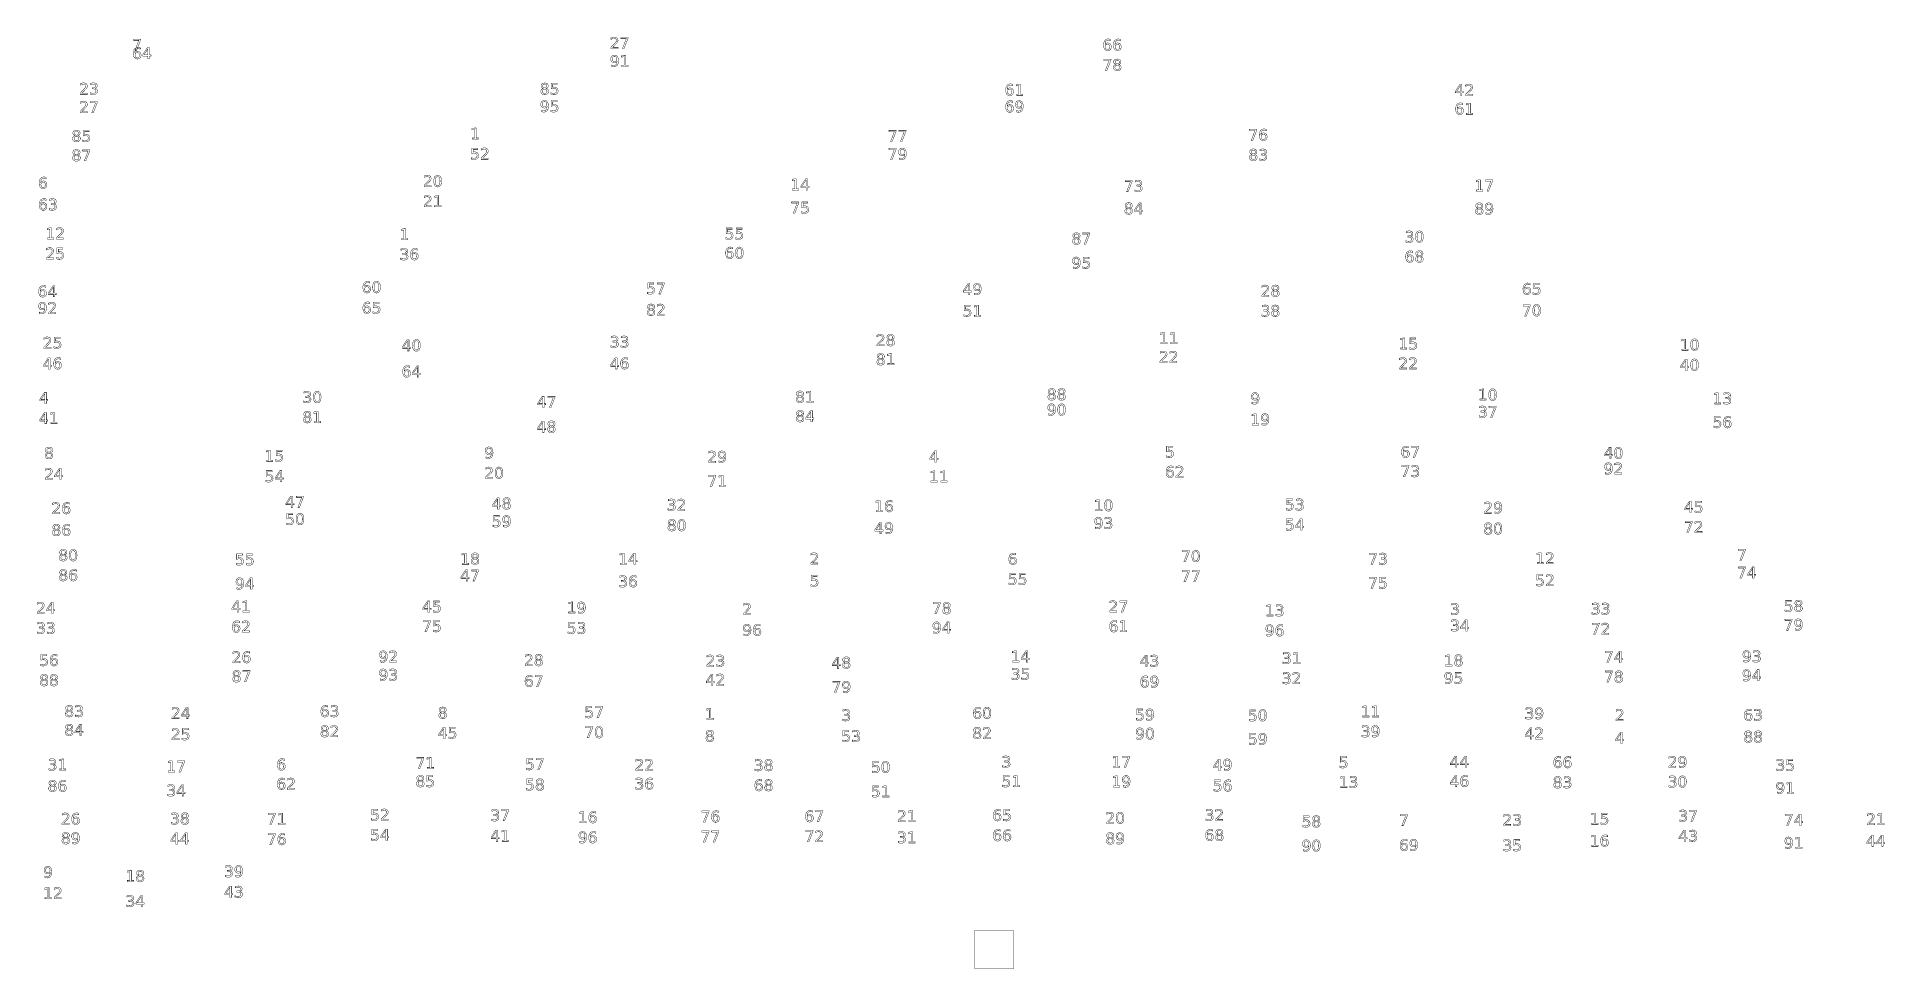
# Model space of a CAD drawing. Extents: x 0.2 to 50.1, y 1.6 to 26.7.
import ezdxf

# ---------------------------------------------------------------- set-up
doc = ezdxf.new("R2010")
doc.units = 0
doc.layers.get('0').update_dxf_attribs({"linetype": 'CONTINUOUS'})

msp = doc.modelspace()

# ---------------------------------------------------------------- linework, layer by layer
at = {"color": 1, "const_width": 0.010417}
for points in [[(3.02474, 26.3942), (3.02474, 26.3567), (3.02214, 26.3579), (2.99588, 26.3672), (2.99328, 26.3679), (2.99067, 26.3686), (2.96935, 26.3718), (2.96224, 26.3718), (2.95324, 26.3718), (2.92622, 26.3649), (2.90354, 26.3489), (2.89996, 26.3443), (2.89638, 26.3397), (2.88319, 26.3099), (2.87614, 26.2706), (2.87565, 26.2614), (2.87761, 26.2643), (2.90256, 26.2867), (2.9056, 26.2882), (2.90864, 26.2899), (2.93631, 26.2978), (2.94553, 26.2978), (2.95574, 26.2978), (2.98643, 26.2908), (3.01335, 26.2747), (3.01779, 26.27), (3.02225, 26.2654), (3.03782, 26.2372), (3.04449, 26.2051), (3.04449, 26.1944), (3.04449, 26.184), (3.03749, 26.1522), (3.02132, 26.1242), (3.01671, 26.1194), (3.0121, 26.1147), (2.98449, 26.0982), (2.95344, 26.0912), (2.94314, 26.0912), (2.93147, 26.0912), (2.8966, 26.1013), (2.86708, 26.1249), (2.86242, 26.1315), (2.85775, 26.1383), (2.84153, 26.181), (2.83464, 26.2317), (2.83464, 26.2485), (2.83464, 26.2647), (2.8431, 26.3132), (2.86301, 26.3563), (2.86871, 26.3633), (2.8744, 26.3706), (2.90875, 26.3956), (2.94754, 26.4063), (2.9605, 26.4063), (2.96832, 26.4063), (2.98915, 26.4037), (2.99175, 26.4033), (2.99436, 26.4028), (3.02186, 26.3951), (3.02474, 26.3942)], [(2.83985, 26.6297), (3.03515, 26.6297), (3.03515, 26.6121), (2.92469, 26.3258), (2.88194, 26.3258), (2.98568, 26.595), (2.83985, 26.595), (2.83985, 26.6297)], [(15.7617, 26.4058), (15.905, 26.4058), (15.905, 26.3712), (15.7124, 26.3712), (15.7124, 26.4058), (15.7162, 26.4099), (15.7399, 26.4343), (15.7692, 26.4642), (15.776, 26.471), (15.7826, 26.4778), (15.8089, 26.5044), (15.825, 26.5215), (15.8267, 26.5235), (15.83, 26.5271), (15.8529, 26.5585), (15.8543, 26.561), (15.8556, 26.5636), (15.8624, 26.5843), (15.8624, 26.5911), (15.8624, 26.601), (15.8479, 26.6282), (15.8451, 26.6307), (15.8424, 26.6332), (15.8113, 26.6461), (15.8008, 26.6461), (15.7907, 26.6461), (15.7636, 26.6404), (15.7601, 26.6393), (15.7565, 26.6382), (15.7183, 26.6212), (15.7143, 26.6189), (15.7143, 26.6604), (15.7185, 26.6621), (15.7569, 26.6746), (15.7606, 26.6754), (15.7642, 26.6762), (15.7911, 26.6806), (15.8003, 26.6806), (15.8108, 26.6806), (15.8425, 26.6746), (15.8707, 26.6608), (15.8753, 26.6569), (15.88, 26.6531), (15.8964, 26.6294), (15.9035, 26.6029), (15.9035, 26.594), (15.9035, 26.5851), (15.8976, 26.5613), (15.8964, 26.5583), (15.8951, 26.5556), (15.874, 26.5226), (15.871, 26.5189), (15.8701, 26.5179), (15.8603, 26.5075), (15.8431, 26.4896), (15.8385, 26.4849), (15.8339, 26.4801), (15.8056, 26.451), (15.7699, 26.4143), (15.7617, 26.4058)], [(15.9814, 26.6751), (16.1767, 26.6751), (16.1767, 26.6575), (16.0663, 26.3712), (16.0235, 26.3712), (16.1272, 26.6404), (15.9814, 26.6404), (15.9814, 26.6751)], [(29.1844, 26.6203), (29.1844, 26.5826), (29.1818, 26.5839), (29.1556, 26.5933), (29.1529, 26.594), (29.1503, 26.5946), (29.129, 26.5979), (29.1219, 26.5979), (29.1129, 26.5979), (29.0858, 26.591), (29.0632, 26.5749), (29.0596, 26.5703), (29.0561, 26.5657), (29.0429, 26.536), (29.0358, 26.4967), (29.0353, 26.4874), (29.0372, 26.4903), (29.0622, 26.5128), (29.0653, 26.5143), (29.0683, 26.516), (29.096, 26.5239), (29.1051, 26.5239), (29.1154, 26.5239), (29.1461, 26.5169), (29.1731, 26.5007), (29.1775, 26.4961), (29.1819, 26.4915), (29.1975, 26.4633), (29.2042, 26.4313), (29.2042, 26.4206), (29.2042, 26.41), (29.1972, 26.3783), (29.181, 26.3501), (29.1764, 26.3456), (29.1718, 26.3408), (29.1442, 26.3243), (29.1131, 26.3172), (29.1028, 26.3172), (29.0911, 26.3172), (29.0563, 26.3274), (29.0268, 26.351), (29.0221, 26.3576), (29.0174, 26.3643), (29.0013, 26.4071), (28.9943, 26.4578), (28.9943, 26.4746), (28.9943, 26.4908), (29.0028, 26.5393), (29.0226, 26.5824), (29.0283, 26.5894), (29.034, 26.5965), (29.0685, 26.6217), (29.1072, 26.6324), (29.1201, 26.6324), (29.1279, 26.6324), (29.1487, 26.6299), (29.1514, 26.6293), (29.154, 26.6289), (29.1815, 26.6212), (29.1844, 26.6203)], [(29.1028, 26.4914), (29.0965, 26.4914), (29.0779, 26.4867), (29.0615, 26.4756), (29.0587, 26.4725), (29.0561, 26.4693), (29.0467, 26.45), (29.0426, 26.4279), (29.0426, 26.4206), (29.0426, 26.4132), (29.0467, 26.3913), (29.0561, 26.3719), (29.0587, 26.3688), (29.0615, 26.3656), (29.0779, 26.3546), (29.0965, 26.3499), (29.1028, 26.3499), (29.1089, 26.3499), (29.1275, 26.3546), (29.1438, 26.3656), (29.1464, 26.3688), (29.1492, 26.3719), (29.1586, 26.3913), (29.1626, 26.4132), (29.1626, 26.4206), (29.1626, 26.4279), (29.1586, 26.45), (29.1492, 26.4693), (29.1464, 26.4725), (29.1438, 26.4756), (29.1275, 26.4867), (29.1089, 26.4914), (29.1028, 26.4914)], [(29.4497, 26.6203), (29.4497, 26.5826), (29.4471, 26.5839), (29.4208, 26.5933), (29.4182, 26.594), (29.4157, 26.5946), (29.3943, 26.5979), (29.3872, 26.5979), (29.3782, 26.5979), (29.3513, 26.591), (29.3285, 26.5749), (29.3249, 26.5703), (29.3214, 26.5657), (29.3082, 26.536), (29.3011, 26.4967), (29.3006, 26.4874), (29.3026, 26.4903), (29.3275, 26.5128), (29.3306, 26.5143), (29.3336, 26.516), (29.3613, 26.5239), (29.3706, 26.5239), (29.3807, 26.5239), (29.4114, 26.5169), (29.4383, 26.5007), (29.4428, 26.4961), (29.4472, 26.4915), (29.4628, 26.4633), (29.4694, 26.4313), (29.4694, 26.4206), (29.4694, 26.41), (29.4625, 26.3783), (29.4462, 26.3501), (29.4417, 26.3456), (29.4371, 26.3408), (29.4094, 26.3243), (29.3785, 26.3172), (29.3681, 26.3172), (29.3564, 26.3172), (29.3215, 26.3274), (29.2921, 26.351), (29.2874, 26.3576), (29.2828, 26.3643), (29.2665, 26.4071), (29.2596, 26.4578), (29.2596, 26.4746), (29.2596, 26.4908), (29.2681, 26.5393), (29.2879, 26.5824), (29.2936, 26.5894), (29.2993, 26.5965), (29.3338, 26.6217), (29.3725, 26.6324), (29.3854, 26.6324), (29.3933, 26.6324), (29.4142, 26.6299), (29.4167, 26.6293), (29.4193, 26.6289), (29.4468, 26.6212), (29.4497, 26.6203)], [(29.3681, 26.4914), (29.3618, 26.4914), (29.3432, 26.4867), (29.3268, 26.4756), (29.324, 26.4725), (29.3214, 26.4693), (29.3119, 26.45), (29.3081, 26.4279), (29.3081, 26.4206), (29.3081, 26.4132), (29.3119, 26.3913), (29.3214, 26.3719), (29.324, 26.3688), (29.3268, 26.3656), (29.3432, 26.3546), (29.3618, 26.3499), (29.3681, 26.3499), (29.3743, 26.3499), (29.3928, 26.3546), (29.409, 26.3656), (29.4117, 26.3688), (29.4144, 26.3719), (29.4239, 26.3913), (29.4281, 26.4132), (29.4281, 26.4206), (29.4281, 26.4279), (29.4239, 26.45), (29.4144, 26.4693), (29.4117, 26.4725), (29.409, 26.4756), (29.3928, 26.4867), (29.3743, 26.4914), (29.3681, 26.4914)], [(2.94314, 26.2653), (2.9369, 26.2653), (2.91818, 26.2606), (2.90181, 26.2494), (2.89908, 26.2464), (2.89638, 26.2432), (2.88699, 26.224), (2.88303, 26.2019), (2.88303, 26.1944), (2.88303, 26.1872), (2.88699, 26.1651), (2.89638, 26.1458), (2.89908, 26.1426), (2.90181, 26.1394), (2.91818, 26.1285), (2.9369, 26.1238), (2.94314, 26.1238), (2.94928, 26.1238), (2.96778, 26.1285), (2.98406, 26.1394), (2.98676, 26.1426), (2.98947, 26.1458), (2.99897, 26.1651), (3.00304, 26.1872), (3.00304, 26.1944), (3.00304, 26.2019), (2.99897, 26.224), (2.98947, 26.2432), (2.98676, 26.2464), (2.98406, 26.2494), (2.96778, 26.2606), (2.94928, 26.2653), (2.94314, 26.2653)], [(3.21756, 26.4008), (3.26921, 26.4008), (3.26921, 26.2029), (3.31261, 26.2029), (3.31261, 26.1686), (3.26921, 26.1686), (3.26921, 26.0971), (3.2284, 26.0971), (3.2284, 26.1686), (3.09125, 26.1686), (3.09125, 26.2083), (3.21756, 26.4008)], [(3.2284, 26.3651), (3.12468, 26.2029), (3.2284, 26.2029), (3.2284, 26.3651)], [(15.7275, 25.8936), (15.7275, 25.9313), (15.7301, 25.93), (15.7561, 25.9206), (15.7588, 25.9199), (15.7614, 25.9193), (15.7829, 25.916), (15.79, 25.916), (15.7989, 25.916), (15.8258, 25.9229), (15.8485, 25.9387), (15.8521, 25.9433), (15.8557, 25.9479), (15.8689, 25.9778), (15.8761, 26.0172), (15.8767, 26.0265), (15.8747, 26.0236), (15.8497, 26.0012), (15.8467, 25.9996), (15.8436, 25.9981), (15.816, 25.9903), (15.8068, 25.9903), (15.7965, 25.9903), (15.7658, 25.9971), (15.7389, 26.0132), (15.7344, 26.0178), (15.73, 26.0224), (15.7146, 26.0504), (15.7081, 26.0826), (15.7081, 26.0933), (15.7081, 26.1039), (15.7149, 26.1354), (15.731, 26.1635), (15.7356, 26.1682), (15.7401, 26.1729), (15.7679, 26.1894), (15.7989, 26.1967), (15.8093, 26.1967), (15.821, 26.1967), (15.8558, 26.1865), (15.8851, 26.1629), (15.8899, 26.1563), (15.8944, 26.1496), (15.9107, 26.1067), (15.9176, 26.0558), (15.9176, 26.0389), (15.9176, 26.0228), (15.909, 25.9744), (15.8892, 25.9314), (15.8836, 25.9243), (15.8779, 25.9172), (15.8435, 25.8922), (15.8047, 25.8815), (15.7918, 25.8815), (15.784, 25.8815), (15.7632, 25.884), (15.7606, 25.8846), (15.7579, 25.8851), (15.7304, 25.8926), (15.7275, 25.8936)], [(15.8093, 26.0226), (15.8154, 26.0226), (15.834, 26.0272), (15.8503, 26.0383), (15.8529, 26.0414), (15.8557, 26.0446), (15.8651, 26.0639), (15.8693, 26.086), (15.8693, 26.0933), (15.8693, 26.1007), (15.8651, 26.1226), (15.8557, 26.1418), (15.8529, 26.145), (15.8503, 26.1482), (15.834, 26.1593), (15.8154, 26.164), (15.8093, 26.164), (15.8031, 26.164), (15.7844, 26.1593), (15.7681, 26.1482), (15.7653, 26.145), (15.7626, 26.1418), (15.7532, 26.1226), (15.7493, 26.1007), (15.7493, 26.0933), (15.7493, 26.086), (15.7532, 26.0639), (15.7626, 26.0446), (15.7653, 26.0414), (15.7681, 26.0383), (15.7844, 26.0272), (15.8031, 26.0226), (15.8093, 26.0226)], [(15.9988, 25.9219), (16.066, 25.9219), (16.066, 26.1536), (15.9928, 26.1392), (15.9928, 26.1764), (16.0656, 26.1913), (16.1065, 26.1913), (16.1065, 25.9219), (16.1736, 25.9219), (16.1736, 25.8874), (15.9988, 25.8874), (15.9988, 25.9219)], [(28.9994, 26.0861), (29.1949, 26.0861), (29.1949, 26.0685), (29.0843, 25.7822), (29.0417, 25.7822), (29.1453, 26.0514), (28.9994, 26.0514), (28.9994, 26.0861)], [(29.3219, 25.9439), (29.3175, 25.945), (29.2831, 25.9656), (29.2807, 25.9685), (29.2782, 25.9715), (29.2658, 26.0025), (29.2658, 26.0128), (29.2658, 26.021), (29.2724, 26.0454), (29.2874, 26.0668), (29.2917, 26.0703), (29.2961, 26.0739), (29.3225, 26.0862), (29.3528, 26.0915), (29.3629, 26.0915), (29.3731, 26.0915), (29.4033, 26.0862), (29.4297, 26.0739), (29.434, 26.0703), (29.4385, 26.0668), (29.4536, 26.0454), (29.4601, 26.021), (29.4601, 26.0128), (29.4601, 26.0017), (29.4478, 25.9715), (29.4454, 25.9685), (29.4429, 25.9656), (29.4087, 25.945), (29.4043, 25.9439), (29.4093, 25.9428), (29.4478, 25.9201), (29.4506, 25.9168), (29.4533, 25.9135), (29.4671, 25.8792), (29.4671, 25.8678), (29.4671, 25.8581), (29.4603, 25.8286), (29.4446, 25.8039), (29.4401, 25.7999), (29.4357, 25.796), (29.4074, 25.7822), (29.374, 25.7764), (29.3629, 25.7764), (29.3518, 25.7764), (29.3185, 25.7822), (29.2901, 25.796), (29.2857, 25.7999), (29.2811, 25.8039), (29.2654, 25.8286), (29.2587, 25.8581), (29.2587, 25.8678), (29.2587, 25.88), (29.2726, 25.9135), (29.2754, 25.9168), (29.2782, 25.9201), (29.3169, 25.9428), (29.3219, 25.9439)], [(29.3629, 25.9265), (29.3564, 25.9265), (29.3367, 25.9226), (29.3197, 25.9135), (29.3169, 25.9107), (29.314, 25.9082), (29.3043, 25.8922), (29.3001, 25.8739), (29.3001, 25.8678), (29.3001, 25.8617), (29.3043, 25.8432), (29.314, 25.8272), (29.3169, 25.8246), (29.3197, 25.8219), (29.3367, 25.8129), (29.3564, 25.809), (29.3629, 25.809), (29.3694, 25.809), (29.3892, 25.8129), (29.4063, 25.8219), (29.4092, 25.8246), (29.4119, 25.8272), (29.4218, 25.8433), (29.4261, 25.8617), (29.4261, 25.8678), (29.4261, 25.8739), (29.4218, 25.8922), (29.4119, 25.9082), (29.4092, 25.9107), (29.4063, 25.9135), (29.3892, 25.9226), (29.3694, 25.9265), (29.3629, 25.9265)], [(29.3069, 26.0089), (29.3069, 25.9997), (29.3192, 25.9744), (29.3217, 25.9722), (29.3242, 25.97), (29.3532, 25.9589), (29.3629, 25.9589), (29.3733, 25.9589), (29.4018, 25.97), (29.4043, 25.9722), (29.4068, 25.9744), (29.4193, 26.0003), (29.4193, 26.0089), (29.4193, 26.0181), (29.4068, 26.0436), (29.4043, 26.0457), (29.4018, 26.0479), (29.3726, 26.059), (29.3629, 26.059), (29.3526, 26.059), (29.3242, 26.0479), (29.3217, 26.0457), (29.3192, 26.0436), (29.3069, 26.0175), (29.3069, 26.0089)], [(1.45378, 25.1732), (1.59722, 25.1732), (1.59722, 25.1388), (1.40451, 25.1388), (1.40451, 25.1732), (1.40836, 25.1774), (1.43197, 25.2017), (1.46138, 25.2315), (1.4681, 25.2383), (1.47483, 25.2451), (1.50103, 25.2718), (1.51714, 25.2889), (1.51888, 25.2908), (1.52214, 25.2946), (1.54514, 25.3258), (1.54644, 25.3283), (1.54775, 25.331), (1.55447, 25.3517), (1.55447, 25.3586), (1.55447, 25.3685), (1.54015, 25.3956), (1.53733, 25.3981), (1.5345, 25.4007), (1.50342, 25.4135), (1.49306, 25.4135), (1.48286, 25.4135), (1.45583, 25.4079), (1.45226, 25.4068), (1.44868, 25.4057), (1.41054, 25.3886), (1.40647, 25.3864), (1.40647, 25.4278), (1.4106, 25.4294), (1.44911, 25.4419), (1.45269, 25.4428), (1.45628, 25.4436), (1.48335, 25.4479), (1.4924, 25.4479), (1.50293, 25.4479), (1.53467, 25.4421), (1.56282, 25.4283), (1.56749, 25.4243), (1.57215, 25.4204), (1.5886, 25.3968), (1.59571, 25.3703), (1.59571, 25.3614), (1.59571, 25.3525), (1.58974, 25.3286), (1.58854, 25.3258), (1.58735, 25.3231), (1.56619, 25.2901), (1.56315, 25.2862), (1.56228, 25.2853), (1.5524, 25.2749), (1.53515, 25.2569), (1.5306, 25.2522), (1.52604, 25.2475), (1.49778, 25.2183), (1.46203, 25.1817), (1.45378, 25.1732)], [(1.80826, 25.3026), (1.81315, 25.3015), (1.85151, 25.2797), (1.85428, 25.2763), (1.85704, 25.2731), (1.87099, 25.2386), (1.87099, 25.2271), (1.87099, 25.2171), (1.86317, 25.1872), (1.84511, 25.1615), (1.83996, 25.1574), (1.83479, 25.1533), (1.80251, 25.139), (1.76465, 25.1329), (1.75206, 25.1329), (1.74224, 25.1329), (1.71615, 25.1361), (1.71278, 25.1368), (1.70942, 25.1374), (1.67449, 25.1467), (1.6709, 25.1478), (1.6709, 25.1875), (1.67372, 25.186), (1.70503, 25.1732), (1.70844, 25.1724), (1.71181, 25.1715), (1.74115, 25.1674), (1.75097, 25.1674), (1.75944, 25.1674), (1.78494, 25.1711), (1.80643, 25.18), (1.80979, 25.1825), (1.81315, 25.1851), (1.82493, 25.2014), (1.82997, 25.2207), (1.82997, 25.2271), (1.82997, 25.2331), (1.82525, 25.251), (1.81424, 25.2664), (1.81108, 25.2689), (1.80794, 25.2715), (1.78863, 25.2803), (1.76622, 25.2842), (1.75879, 25.2842), (1.72342, 25.2842), (1.72342, 25.3179), (1.76053, 25.3179), (1.77208, 25.3179), (1.80404, 25.3282), (1.80675, 25.3301), (1.80946, 25.3322), (1.82303, 25.3569), (1.82303, 25.3651), (1.82303, 25.374), (1.80908, 25.3987), (1.80632, 25.4008), (1.80354, 25.4031), (1.76997, 25.4135), (1.75879, 25.4135), (1.74972, 25.4135), (1.72575, 25.4104), (1.72254, 25.4097), (1.71929, 25.4092), (1.68386, 25.3996), (1.68001, 25.3983), (1.68001, 25.435), (1.68392, 25.436), (1.72043, 25.4442), (1.72385, 25.4447), (1.72726, 25.4453), (1.75364, 25.4479), (1.76247, 25.4479), (1.77294, 25.4479), (1.80436, 25.4426), (1.83192, 25.4303), (1.83649, 25.4267), (1.84104, 25.4232), (1.85699, 25.4017), (1.86382, 25.3774), (1.86382, 25.3692), (1.86382, 25.3586), (1.85167, 25.3296), (1.84928, 25.3267), (1.8469, 25.3238), (1.81272, 25.3038), (1.80826, 25.3026)], [(13.8852, 25.2974), (13.8808, 25.2983), (13.8465, 25.3189), (13.844, 25.3218), (13.8415, 25.3249), (13.8293, 25.3558), (13.8293, 25.3661), (13.8293, 25.3743), (13.8357, 25.3987), (13.8508, 25.4201), (13.8551, 25.4236), (13.8594, 25.4272), (13.8858, 25.4396), (13.9161, 25.4449), (13.9263, 25.4449), (13.9364, 25.4449), (13.9667, 25.4396), (13.9931, 25.4272), (13.9975, 25.4236), (14.0018, 25.4201), (14.0169, 25.3987), (14.0235, 25.3743), (14.0235, 25.3661), (14.0235, 25.355), (14.0111, 25.3249), (14.0088, 25.3218), (14.0063, 25.3189), (13.9721, 25.2983), (13.9678, 25.2974), (13.9726, 25.2961), (14.0111, 25.2736), (14.0139, 25.2701), (14.0167, 25.2668), (14.0304, 25.2326), (14.0304, 25.2211), (14.0304, 25.2114), (14.0236, 25.1821), (14.0079, 25.1572), (14.0035, 25.1532), (13.999, 25.1493), (13.9707, 25.1357), (13.9374, 25.1297), (13.9263, 25.1297), (13.9151, 25.1297), (13.8818, 25.1357), (13.8535, 25.1493), (13.849, 25.1532), (13.8445, 25.1572), (13.8288, 25.1821), (13.8221, 25.2114), (13.8221, 25.2211), (13.8221, 25.2333), (13.836, 25.2668), (13.8388, 25.2701), (13.8416, 25.2736), (13.8803, 25.2961), (13.8852, 25.2974)], [(13.8703, 25.3622), (13.8703, 25.3531), (13.8825, 25.3278), (13.885, 25.3256), (13.8875, 25.3233), (13.9165, 25.3122), (13.9263, 25.3122), (13.9367, 25.3122), (13.9653, 25.3233), (13.9678, 25.3256), (13.9703, 25.3278), (13.9826, 25.3536), (13.9826, 25.3622), (13.9826, 25.3714), (13.9703, 25.3969), (13.9678, 25.399), (13.9653, 25.4013), (13.936, 25.4124), (13.9263, 25.4124), (13.916, 25.4124), (13.8875, 25.4013), (13.885, 25.399), (13.8825, 25.3969), (13.8703, 25.3708), (13.8703, 25.3622)], [(14.1042, 25.4394), (14.2656, 25.4394), (14.2656, 25.4047), (14.1418, 25.4047), (14.1418, 25.3303), (14.1433, 25.3308), (14.1582, 25.3346), (14.1597, 25.3349), (14.1611, 25.3351), (14.1735, 25.3364), (14.1776, 25.3364), (14.189, 25.3364), (14.2232, 25.3293), (14.2532, 25.3131), (14.2582, 25.3083), (14.2632, 25.3038), (14.2804, 25.2757), (14.2879, 25.2438), (14.2879, 25.2331), (14.2879, 25.2222), (14.2803, 25.1894), (14.2624, 25.1615), (14.2574, 25.1569), (14.2522, 25.1524), (14.2206, 25.1365), (14.1836, 25.1297), (14.1714, 25.1297), (14.1617, 25.1297), (14.1356, 25.1325), (14.1324, 25.1331), (14.129, 25.1336), (14.0949, 25.1417), (14.0913, 25.1428), (14.0913, 25.184), (14.0943, 25.1824), (14.126, 25.1699), (14.1293, 25.169), (14.1325, 25.1683), (14.161, 25.1643), (14.1706, 25.1643), (14.1783, 25.1643), (14.2019, 25.1689), (14.2226, 25.1797), (14.2261, 25.1828), (14.2294, 25.1858), (14.2415, 25.2046), (14.2467, 25.226), (14.2467, 25.2331), (14.2467, 25.2401), (14.2415, 25.2614), (14.2294, 25.2801), (14.2261, 25.2832), (14.2226, 25.2864), (14.2019, 25.2972), (14.1783, 25.3018), (14.1706, 25.3018), (14.1622, 25.3018), (14.1403, 25.2989), (14.1375, 25.2982), (14.1349, 25.2976), (14.1069, 25.2882), (14.1042, 25.2869), (14.1042, 25.4394)], [(26.546, 25.4088), (26.546, 25.3712), (26.5433, 25.3725), (26.5171, 25.3819), (26.5144, 25.3825), (26.5119, 25.3832), (26.4906, 25.3864), (26.4835, 25.3864), (26.4744, 25.3864), (26.4474, 25.3796), (26.4247, 25.3635), (26.4211, 25.3589), (26.4176, 25.3543), (26.4044, 25.3244), (26.3974, 25.2853), (26.3968, 25.276), (26.3987, 25.2789), (26.4238, 25.3014), (26.4268, 25.3029), (26.4299, 25.3046), (26.4575, 25.3125), (26.4668, 25.3125), (26.4769, 25.3125), (26.5076, 25.3056), (26.5346, 25.2893), (26.539, 25.2847), (26.5435, 25.28), (26.559, 25.2519), (26.5657, 25.2199), (26.5657, 25.2092), (26.5657, 25.1986), (26.5587, 25.1669), (26.5425, 25.1388), (26.5379, 25.134), (26.5333, 25.1294), (26.5057, 25.1129), (26.4747, 25.1058), (26.4643, 25.1058), (26.4526, 25.1058), (26.4178, 25.116), (26.3883, 25.1394), (26.3836, 25.1463), (26.379, 25.1529), (26.3628, 25.1957), (26.3558, 25.2462), (26.3558, 25.2632), (26.3558, 25.2794), (26.3643, 25.3279), (26.3842, 25.3708), (26.3899, 25.3779), (26.3956, 25.3851), (26.43, 25.4103), (26.4688, 25.421), (26.4817, 25.421), (26.4896, 25.421), (26.5104, 25.4185), (26.5129, 25.4179), (26.5156, 25.4174), (26.5431, 25.4099), (26.546, 25.4088)], [(26.6437, 25.1463), (26.711, 25.1463), (26.711, 25.3779), (26.6379, 25.3635), (26.6379, 25.4008), (26.7106, 25.4156), (26.7515, 25.4156), (26.7515, 25.1463), (26.8186, 25.1463), (26.8186, 25.1117), (26.6437, 25.1117), (26.6437, 25.1463)], [(38.6047, 25.4103), (38.6563, 25.4103), (38.6563, 25.2124), (38.6997, 25.2124), (38.6997, 25.1781), (38.6563, 25.1781), (38.6563, 25.1064), (38.6156, 25.1064), (38.6156, 25.1781), (38.4783, 25.1781), (38.4783, 25.2178), (38.6047, 25.4103)], [(38.8031, 25.141), (38.9465, 25.141), (38.9465, 25.1064), (38.7539, 25.1064), (38.7539, 25.141), (38.7576, 25.145), (38.7813, 25.1694), (38.8107, 25.1993), (38.8175, 25.2061), (38.8242, 25.2129), (38.8504, 25.2396), (38.8665, 25.2567), (38.8682, 25.2586), (38.8715, 25.2622), (38.8944, 25.2936), (38.8958, 25.2961), (38.8971, 25.2988), (38.9038, 25.3194), (38.9038, 25.3263), (38.9038, 25.3361), (38.8894, 25.3633), (38.8867, 25.3658), (38.8839, 25.3683), (38.8528, 25.3812), (38.8424, 25.3812), (38.8322, 25.3812), (38.8051, 25.3756), (38.8015, 25.3744), (38.7981, 25.3733), (38.7599, 25.3564), (38.7558, 25.354), (38.7558, 25.3956), (38.7599, 25.3972), (38.7985, 25.4097), (38.8021, 25.4104), (38.8056, 25.4114), (38.8326, 25.4157), (38.8418, 25.4157), (38.8522, 25.4157), (38.884, 25.4097), (38.9122, 25.396), (38.9168, 25.3921), (38.9215, 25.3882), (38.9379, 25.3646), (38.945, 25.3381), (38.945, 25.3292), (38.945, 25.3201), (38.939, 25.2964), (38.9379, 25.2935), (38.9367, 25.2907), (38.9156, 25.2578), (38.9125, 25.254), (38.9117, 25.2531), (38.9018, 25.2425), (38.8844, 25.2247), (38.88, 25.22), (38.8754, 25.2153), (38.8471, 25.1861), (38.8114, 25.1494), (38.8031, 25.141)], [(1.45378, 24.6789), (1.59722, 24.6789), (1.59722, 24.6443), (1.40451, 24.6443), (1.40451, 24.6789), (1.40836, 24.6829), (1.43197, 24.7074), (1.46138, 24.7372), (1.4681, 24.744), (1.47483, 24.7508), (1.50103, 24.7775), (1.51714, 24.7946), (1.51888, 24.7965), (1.52214, 24.8001), (1.54514, 24.8315), (1.54644, 24.834), (1.54775, 24.8367), (1.55447, 24.8574), (1.55447, 24.8642), (1.55447, 24.874), (1.54015, 24.9013), (1.53733, 24.9037), (1.5345, 24.9063), (1.50342, 24.9192), (1.49306, 24.9192), (1.48286, 24.9192), (1.45583, 24.9135), (1.45226, 24.9124), (1.44868, 24.9112), (1.41054, 24.8943), (1.40647, 24.8919), (1.40647, 24.9335), (1.4106, 24.9351), (1.44911, 24.9476), (1.45269, 24.9485), (1.45628, 24.9493), (1.48335, 24.9536), (1.4924, 24.9536), (1.50293, 24.9536), (1.53467, 24.9476), (1.56282, 24.9339), (1.56749, 24.93), (1.57215, 24.9261), (1.5886, 24.9025), (1.59571, 24.876), (1.59571, 24.8671), (1.59571, 24.8582), (1.58974, 24.8343), (1.58854, 24.8314), (1.58735, 24.8286), (1.56619, 24.7957), (1.56315, 24.7919), (1.56228, 24.791), (1.5524, 24.7806), (1.53515, 24.7626), (1.5306, 24.7579), (1.52604, 24.7532), (1.49778, 24.724), (1.46203, 24.6874), (1.45378, 24.6789)], [(1.6735, 24.9482), (1.86882, 24.9482), (1.86882, 24.9306), (1.75836, 24.6443), (1.7156, 24.6443), (1.81933, 24.9135), (1.6735, 24.9135), (1.6735, 24.9482)], [(13.8397, 24.6722), (13.8397, 24.7099), (13.8422, 24.7086), (13.8683, 24.6992), (13.8709, 24.6985), (13.8735, 24.6979), (13.895, 24.6946), (13.9022, 24.6946), (13.9111, 24.6946), (13.9379, 24.7014), (13.9607, 24.7174), (13.9643, 24.7219), (13.9678, 24.7265), (13.9811, 24.7564), (13.9882, 24.7958), (13.9888, 24.805), (13.9868, 24.8022), (13.9618, 24.7797), (13.9589, 24.7782), (13.9558, 24.7767), (13.9281, 24.7689), (13.9189, 24.7689), (13.9086, 24.7689), (13.878, 24.7757), (13.8511, 24.7918), (13.8466, 24.7964), (13.8422, 24.801), (13.8267, 24.829), (13.8202, 24.8613), (13.8202, 24.8719), (13.8202, 24.8825), (13.827, 24.9139), (13.8431, 24.9421), (13.8477, 24.9468), (13.8523, 24.9515), (13.88, 24.9681), (13.9111, 24.9751), (13.9215, 24.9751), (13.9331, 24.9751), (13.9679, 24.9651), (13.9974, 24.9415), (14.0019, 24.9349), (14.0067, 24.9281), (14.0228, 24.8853), (14.0297, 24.8344), (14.0297, 24.8175), (14.0297, 24.8014), (14.0213, 24.7529), (14.0014, 24.71), (13.9957, 24.7029), (13.99, 24.6957), (13.9557, 24.6708), (13.9168, 24.6601), (13.9039, 24.6601), (13.8961, 24.6601), (13.8753, 24.6626), (13.8727, 24.6632), (13.87, 24.6638), (13.8425, 24.6712), (13.8397, 24.6722)], [(13.9215, 24.8011), (13.9276, 24.8011), (13.9461, 24.8058), (13.9624, 24.8169), (13.9651, 24.82), (13.9678, 24.8232), (13.9774, 24.8425), (13.9814, 24.8646), (13.9814, 24.8719), (13.9814, 24.8792), (13.9774, 24.9013), (13.9678, 24.9204), (13.9651, 24.9236), (13.9624, 24.9268), (13.9461, 24.9379), (13.9276, 24.9426), (13.9215, 24.9426), (13.9153, 24.9426), (13.8965, 24.9379), (13.8802, 24.9268), (13.8774, 24.9236), (13.8747, 24.9204), (13.8653, 24.9013), (13.8614, 24.8792), (13.8614, 24.8719), (13.8614, 24.8646), (13.8653, 24.8425), (13.8747, 24.8232), (13.8774, 24.82), (13.8802, 24.8169), (13.8965, 24.8058), (13.9153, 24.8011), (13.9215, 24.8011)], [(13.9263, 25.28), (13.9197, 25.28), (13.9, 25.276), (13.883, 25.2668), (13.8803, 25.2642), (13.8774, 25.2615), (13.8677, 25.2456), (13.8636, 25.2272), (13.8636, 25.2211), (13.8636, 25.215), (13.8677, 25.1965), (13.8774, 25.1806), (13.8803, 25.1779), (13.883, 25.1754), (13.9, 25.1662), (13.9197, 25.1624), (13.9263, 25.1624), (13.9328, 25.1624), (13.9525, 25.1662), (13.9697, 25.1754), (13.9725, 25.1779), (13.9753, 25.1806), (13.9851, 25.1967), (13.9894, 25.215), (13.9894, 25.2211), (13.9894, 25.2272), (13.9851, 25.2456), (13.9753, 25.2615), (13.9725, 25.2642), (13.9697, 25.2668), (13.9525, 25.276), (13.9328, 25.28), (13.9263, 25.28)], [(14.1042, 24.9697), (14.2656, 24.9697), (14.2656, 24.935), (14.1418, 24.935), (14.1418, 24.8606), (14.1433, 24.8611), (14.1582, 24.865), (14.1597, 24.8651), (14.1611, 24.8654), (14.1735, 24.8667), (14.1776, 24.8667), (14.189, 24.8667), (14.2232, 24.8597), (14.2532, 24.8433), (14.2582, 24.8388), (14.2632, 24.834), (14.2804, 24.806), (14.2879, 24.774), (14.2879, 24.7633), (14.2879, 24.7525), (14.2803, 24.7199), (14.2624, 24.6918), (14.2574, 24.6872), (14.2522, 24.6828), (14.2206, 24.6669), (14.1836, 24.6601), (14.1714, 24.6601), (14.1617, 24.6601), (14.1356, 24.6628), (14.1324, 24.6633), (14.129, 24.6639), (14.0949, 24.6721), (14.0913, 24.6731), (14.0913, 24.7143), (14.0943, 24.7128), (14.126, 24.7003), (14.1293, 24.6994), (14.1325, 24.6986), (14.161, 24.6946), (14.1706, 24.6946), (14.1783, 24.6946), (14.2019, 24.6992), (14.2226, 24.71), (14.2261, 24.7131), (14.2294, 24.7162), (14.2415, 24.735), (14.2467, 24.7562), (14.2467, 24.7633), (14.2467, 24.7706), (14.2415, 24.7918), (14.2294, 24.8106), (14.2261, 24.8135), (14.2226, 24.8167), (14.2019, 24.8275), (14.1783, 24.8322), (14.1706, 24.8322), (14.1622, 24.8322), (14.1403, 24.8292), (14.1375, 24.8285), (14.1349, 24.8279), (14.1069, 24.8185), (14.1042, 24.8172), (14.1042, 24.9697)], [(26.546, 24.9575), (26.546, 24.92), (26.5433, 24.9212), (26.5171, 24.9306), (26.5144, 24.9313), (26.5119, 24.9319), (26.4906, 24.9351), (26.4835, 24.9351), (26.4744, 24.9351), (26.4474, 24.9283), (26.4247, 24.9122), (26.4211, 24.9076), (26.4176, 24.9031), (26.4044, 24.8732), (26.3974, 24.834), (26.3968, 24.8247), (26.3987, 24.8276), (26.4238, 24.8501), (26.4268, 24.8517), (26.4299, 24.8532), (26.4575, 24.8611), (26.4668, 24.8611), (26.4769, 24.8611), (26.5076, 24.8542), (26.5346, 24.8381), (26.539, 24.8333), (26.5435, 24.8288), (26.559, 24.8006), (26.5657, 24.7686), (26.5657, 24.7579), (26.5657, 24.7474), (26.5587, 24.7157), (26.5425, 24.6875), (26.5379, 24.6828), (26.5333, 24.6781), (26.5057, 24.6617), (26.4747, 24.6546), (26.4643, 24.6546), (26.4526, 24.6546), (26.4178, 24.6647), (26.3883, 24.6882), (26.3836, 24.695), (26.379, 24.7017), (26.3628, 24.7443), (26.3558, 24.795), (26.3558, 24.8119), (26.3558, 24.8282), (26.3643, 24.8767), (26.3842, 24.9196), (26.3899, 24.9267), (26.3956, 24.9339), (26.43, 24.9589), (26.4688, 24.9697), (26.4817, 24.9697), (26.4896, 24.9697), (26.5104, 24.9672), (26.5129, 24.9667), (26.5156, 24.9661), (26.5431, 24.9586), (26.546, 24.9575)], [(26.4643, 25.2799), (26.4581, 25.2799), (26.4394, 25.2751), (26.4231, 25.2642), (26.4203, 25.261), (26.4176, 25.2579), (26.4082, 25.2386), (26.4043, 25.2165), (26.4043, 25.2092), (26.4043, 25.2018), (26.4082, 25.1799), (26.4176, 25.1604), (26.4203, 25.1572), (26.4231, 25.1542), (26.4394, 25.1431), (26.4581, 25.1383), (26.4643, 25.1383), (26.4706, 25.1383), (26.489, 25.1431), (26.5053, 25.1542), (26.5079, 25.1572), (26.5107, 25.1604), (26.5201, 25.1799), (26.5243, 25.2018), (26.5243, 25.2092), (26.5243, 25.2165), (26.5201, 25.2386), (26.5107, 25.2579), (26.5079, 25.261), (26.5053, 25.2642), (26.489, 25.2751), (26.4706, 25.2799), (26.4643, 25.2799)], [(26.6379, 24.6667), (26.6379, 24.7043), (26.6404, 24.7031), (26.6664, 24.6936), (26.6692, 24.6929), (26.6717, 24.6924), (26.6932, 24.689), (26.7004, 24.689), (26.7093, 24.689), (26.7361, 24.696), (26.7589, 24.7118), (26.7624, 24.7164), (26.766, 24.721), (26.7793, 24.7508), (26.7864, 24.7903), (26.7869, 24.7996), (26.785, 24.7967), (26.76, 24.7743), (26.7569, 24.7726), (26.754, 24.7711), (26.7263, 24.7633), (26.7171, 24.7633), (26.7068, 24.7633), (26.6762, 24.7701), (26.6493, 24.7862), (26.6449, 24.7908), (26.6404, 24.7954), (26.6249, 24.8235), (26.6183, 24.8557), (26.6183, 24.8664), (26.6183, 24.8769), (26.6251, 24.9085), (26.6413, 24.9365), (26.6458, 24.9413), (26.6506, 24.946), (26.6782, 24.9625), (26.7093, 24.9697), (26.7197, 24.9697), (26.7313, 24.9697), (26.7661, 24.9596), (26.7956, 24.936), (26.8001, 24.9293), (26.8049, 24.9226), (26.821, 24.8797), (26.8279, 24.8289), (26.8279, 24.8119), (26.8279, 24.7958), (26.8194, 24.7475), (26.7996, 24.7044), (26.7939, 24.6974), (26.7882, 24.6903), (26.7539, 24.6653), (26.715, 24.6546), (26.7021, 24.6546), (26.6943, 24.6546), (26.6735, 24.6571), (26.6708, 24.6576), (26.6682, 24.6582), (26.6407, 24.6657), (26.6379, 24.6667)], [(26.7197, 24.7957), (26.7258, 24.7957), (26.7443, 24.8004), (26.7606, 24.8114), (26.7633, 24.8144), (26.766, 24.8176), (26.7756, 24.8369), (26.7796, 24.859), (26.7796, 24.8664), (26.7796, 24.8738), (26.7756, 24.8957), (26.766, 24.9149), (26.7633, 24.9181), (26.7606, 24.9212), (26.7443, 24.9324), (26.7258, 24.9371), (26.7197, 24.9371), (26.7135, 24.9371), (26.6947, 24.9324), (26.6783, 24.9212), (26.6756, 24.9181), (26.6729, 24.9149), (26.6635, 24.8957), (26.6596, 24.8738), (26.6596, 24.8664), (26.6596, 24.859), (26.6635, 24.8369), (26.6729, 24.8176), (26.6756, 24.8144), (26.6783, 24.8114), (26.6947, 24.8004), (26.7135, 24.7957), (26.7197, 24.7957)], [(38.6771, 24.8971), (38.6771, 24.8594), (38.6746, 24.8607), (38.6483, 24.8701), (38.6457, 24.8708), (38.6431, 24.8714), (38.6218, 24.8747), (38.6146, 24.8747), (38.6057, 24.8747), (38.5786, 24.8678), (38.556, 24.8517), (38.5524, 24.8471), (38.5488, 24.8425), (38.5356, 24.8128), (38.5285, 24.7735), (38.5281, 24.7642), (38.53, 24.7671), (38.555, 24.7896), (38.5581, 24.7911), (38.561, 24.7928), (38.5887, 24.8007), (38.5979, 24.8007), (38.6082, 24.8007), (38.6389, 24.7938), (38.6657, 24.7775), (38.6701, 24.7729), (38.6746, 24.7683), (38.6903, 24.7401), (38.6969, 24.7081), (38.6969, 24.6974), (38.6969, 24.6868), (38.6899, 24.6551), (38.6738, 24.6269), (38.6692, 24.6222), (38.6644, 24.6176), (38.6369, 24.6011), (38.6058, 24.594), (38.5956, 24.594), (38.5839, 24.594), (38.549, 24.6042), (38.5194, 24.6278), (38.5149, 24.6344), (38.5101, 24.6411), (38.4939, 24.6839), (38.4871, 24.7346), (38.4871, 24.7514), (38.4871, 24.7676), (38.4956, 24.8161), (38.5154, 24.8592), (38.5211, 24.8663), (38.5268, 24.8733), (38.5611, 24.8985), (38.6, 24.9092), (38.6129, 24.9092), (38.6207, 24.9092), (38.6415, 24.9067), (38.6442, 24.9061), (38.6468, 24.9057), (38.6743, 24.8981), (38.6771, 24.8971)], [(38.6156, 25.3744), (38.5118, 25.2124), (38.6156, 25.2124), (38.6156, 25.3744)], [(26.4643, 24.8286), (26.4581, 24.8286), (26.4394, 24.8239), (26.4231, 24.8129), (26.4203, 24.8097), (26.4176, 24.8065), (26.4082, 24.7874), (26.4043, 24.7653), (26.4043, 24.7579), (26.4043, 24.7506), (26.4082, 24.7285), (26.4176, 24.7092), (26.4203, 24.706), (26.4231, 24.7029), (26.4394, 24.6918), (26.4581, 24.6871), (26.4643, 24.6871), (26.4706, 24.6871), (26.489, 24.6918), (26.5053, 24.7029), (26.5079, 24.706), (26.5107, 24.7092), (26.5201, 24.7285), (26.5243, 24.7506), (26.5243, 24.7579), (26.5243, 24.7653), (26.5201, 24.7874), (26.5107, 24.8065), (26.5079, 24.8097), (26.5053, 24.8129), (26.489, 24.8239), (26.4706, 24.8286), (26.4643, 24.8286)], [(38.5956, 24.7681), (38.5893, 24.7681), (38.5706, 24.7633), (38.5542, 24.7524), (38.5515, 24.7493), (38.5488, 24.7461), (38.5394, 24.7268), (38.5354, 24.7047), (38.5354, 24.6974), (38.5354, 24.69), (38.5394, 24.6681), (38.5488, 24.6487), (38.5515, 24.6456), (38.5542, 24.6424), (38.5706, 24.6314), (38.5893, 24.6267), (38.5956, 24.6267), (38.6017, 24.6267), (38.6201, 24.6314), (38.6364, 24.6424), (38.6392, 24.6456), (38.6418, 24.6487), (38.6514, 24.6681), (38.6554, 24.69), (38.6554, 24.6974), (38.6554, 24.7047), (38.6514, 24.7268), (38.6418, 24.7461), (38.6392, 24.7493), (38.6364, 24.7524), (38.6201, 24.7633), (38.6017, 24.7681), (38.5956, 24.7681)], [(38.7749, 24.6344), (38.8422, 24.6344), (38.8422, 24.8663), (38.769, 24.8517), (38.769, 24.889), (38.8418, 24.9037), (38.8828, 24.9037), (38.8828, 24.6344), (38.9499, 24.6344), (38.9499, 24.6), (38.7749, 24.6), (38.7749, 24.6344)], [(1.26253, 24.0256), (1.25808, 24.0265), (1.22374, 24.0471), (1.2213, 24.05), (1.2188, 24.0531), (1.20654, 24.084), (1.20654, 24.0943), (1.20654, 24.1025), (1.21294, 24.1269), (1.22803, 24.1483), (1.23237, 24.1518), (1.23671, 24.1554), (1.26313, 24.1678), (1.2934, 24.1731), (1.30355, 24.1731), (1.31364, 24.1731), (1.34397, 24.1678), (1.37039, 24.1554), (1.37473, 24.1518), (1.37907, 24.1483), (1.39426, 24.1269), (1.40076, 24.1025), (1.40076, 24.0943), (1.40076, 24.0832), (1.38846, 24.0531), (1.38601, 24.05), (1.38352, 24.0471), (1.34934, 24.0265), (1.345, 24.0256), (1.34993, 24.0243), (1.38846, 24.0018), (1.39122, 23.9983), (1.39393, 23.995), (1.40771, 23.9608), (1.40771, 23.9493), (1.40771, 23.9396), (1.40093, 23.9103), (1.38525, 23.8854), (1.38081, 23.8814), (1.3763, 23.8775), (1.34798, 23.8639), (1.31462, 23.8579), (1.30355, 23.8579), (1.29243, 23.8579), (1.25912, 23.8639), (1.23079, 23.8775), (1.22629, 23.8814), (1.22179, 23.8854), (1.20605, 23.9103), (1.19938, 23.9396), (1.19938, 23.9493), (1.19938, 23.9615), (1.21327, 23.995), (1.21609, 23.9983), (1.21886, 24.0018), (1.25754, 24.0243), (1.26253, 24.0256)], [(1.30355, 24.0082), (1.29698, 24.0082), (1.27734, 24.0042), (1.26031, 23.995), (1.25754, 23.9924), (1.25472, 23.9897), (1.24495, 23.9737), (1.24083, 23.9554), (1.24083, 23.9493), (1.24083, 23.9432), (1.24495, 23.9247), (1.25472, 23.9088), (1.25754, 23.9061), (1.26031, 23.9035), (1.27734, 23.8944), (1.29698, 23.8906), (1.30355, 23.8906), (1.31006, 23.8906), (1.32975, 23.8944), (1.34695, 23.9035), (1.34977, 23.9061), (1.35259, 23.9088), (1.36247, 23.9249), (1.3667, 23.9432), (1.3667, 23.9493), (1.3667, 23.9554), (1.36247, 23.9737), (1.35259, 23.9897), (1.34977, 23.9924), (1.34695, 23.995), (1.32981, 24.0042), (1.31011, 24.0082), (1.30355, 24.0082)], [(1.24756, 24.0904), (1.24756, 24.0812), (1.25982, 24.056), (1.26232, 24.0538), (1.26476, 24.0515), (1.29384, 24.0404), (1.30355, 24.0404), (1.31391, 24.0404), (1.3425, 24.0515), (1.345, 24.0538), (1.34749, 24.056), (1.35997, 24.0818), (1.35997, 24.0904), (1.35997, 24.0996), (1.34749, 24.1251), (1.345, 24.1272), (1.3425, 24.1294), (1.31326, 24.1406), (1.30355, 24.1406), (1.29324, 24.1406), (1.26476, 24.1294), (1.26232, 24.1272), (1.25982, 24.1251), (1.24756, 24.099), (1.24756, 24.0904)], [(1.48139, 24.1676), (1.64285, 24.1676), (1.64285, 24.1329), (1.51915, 24.1329), (1.51915, 24.0585), (1.52061, 24.059), (1.53543, 24.0628), (1.53694, 24.0631), (1.53842, 24.0633), (1.55078, 24.0646), (1.55496, 24.0646), (1.56629, 24.0646), (1.60042, 24.0575), (1.63049, 24.0412), (1.63547, 24.0365), (1.6404, 24.0319), (1.65771, 24.0039), (1.66521, 23.9719), (1.66521, 23.9612), (1.66521, 23.9504), (1.65756, 23.9176), (1.63971, 23.8896), (1.6346, 23.8851), (1.6295, 23.8806), (1.59787, 23.8647), (1.56093, 23.8579), (1.54867, 23.8579), (1.5389, 23.8579), (1.51286, 23.8607), (1.5096, 23.8613), (1.50629, 23.8618), (1.47211, 23.8699), (1.46858, 23.871), (1.46858, 23.9122), (1.47163, 23.9106), (1.50331, 23.8981), (1.50657, 23.8972), (1.50982, 23.8965), (1.53831, 23.8925), (1.54779, 23.8925), (1.55561, 23.8925), (1.57921, 23.8971), (1.59993, 23.9079), (1.60335, 23.911), (1.60678, 23.914), (1.61876, 23.9328), (1.62397, 23.9542), (1.62397, 23.9612), (1.62397, 23.9683), (1.61876, 23.9896), (1.60678, 24.0083), (1.60335, 24.0114), (1.59993, 24.0146), (1.57921, 24.0254), (1.55561, 24.03), (1.54779, 24.03), (1.53956, 24.03), (1.51753, 24.0271), (1.51481, 24.0264), (1.5121, 24.0258), (1.48421, 24.0164), (1.48139, 24.0151), (1.48139, 24.1676)], [(11.9679, 23.9618), (12.0352, 23.9618), (12.0352, 24.1935), (11.962, 24.179), (11.962, 24.2162), (12.0347, 24.2311), (12.0757, 24.2311), (12.0757, 23.9618), (12.1428, 23.9618), (12.1428, 23.9272), (11.9679, 23.9272), (11.9679, 23.9618)], [(23.2086, 24.1692), (23.404, 24.1692), (23.404, 24.1515), (23.2935, 23.8653), (23.2507, 23.8653), (23.3544, 24.1344), (23.2086, 24.1344), (23.2086, 24.1692)], [(23.474, 24.1692), (23.6693, 24.1692), (23.6693, 24.1515), (23.5587, 23.8653), (23.5161, 23.8653), (23.6199, 24.1344), (23.474, 24.1344), (23.474, 24.1692)], [(32.9329, 24.2014), (33.1282, 24.2014), (33.1282, 24.1839), (33.0178, 23.8976), (32.975, 23.8976), (33.0787, 24.1667), (32.9329, 24.1667), (32.9329, 24.2014)], [(33.3832, 24.1947), (33.3832, 24.1572), (33.3806, 24.1585), (33.3543, 24.1678), (33.3517, 24.1685), (33.349, 24.1692), (33.3278, 24.1724), (33.3207, 24.1724), (33.3117, 24.1724), (33.2846, 24.1654), (33.2619, 24.1494), (33.2583, 24.1449), (33.2547, 24.1403), (33.2415, 24.1104), (33.2346, 24.0713), (33.234, 24.0619), (33.236, 24.0649), (33.261, 24.0874), (33.264, 24.0888), (33.2671, 24.0904), (33.2947, 24.0983), (33.3039, 24.0983), (33.3142, 24.0983), (33.3449, 24.0914), (33.3718, 24.0753), (33.3763, 24.0706), (33.3807, 24.066), (33.3963, 24.0378), (33.4029, 24.0057), (33.4029, 23.995), (33.4029, 23.9846), (33.3958, 23.9529), (33.3797, 23.9247), (33.3751, 23.92), (33.3706, 23.9153), (33.3429, 23.8987), (33.3118, 23.8918), (33.3015, 23.8918), (33.2899, 23.8918), (33.255, 23.9018), (33.2254, 23.9254), (33.2208, 23.9321), (33.2161, 23.9389), (33.1999, 23.9815), (33.1931, 24.0322), (33.1931, 24.0492), (33.1931, 24.0653), (33.2015, 24.1139), (33.2214, 24.1568), (33.2271, 24.1639), (33.2328, 24.1711), (33.2671, 24.1961), (33.306, 24.2068), (33.3189, 24.2068), (33.3267, 24.2068), (33.3475, 24.2043), (33.3501, 24.2039), (33.3528, 24.2033), (33.3803, 24.1957), (33.3832, 24.1947)], [(33.3015, 24.0658), (33.2953, 24.0658), (33.2765, 24.0611), (33.2601, 24.0501), (33.2575, 24.0469), (33.2547, 24.0438), (33.2454, 24.0246), (33.2414, 24.0025), (33.2414, 23.995), (33.2414, 23.9878), (33.2454, 23.9657), (33.2547, 23.9464), (33.2575, 23.9432), (33.2601, 23.94), (33.2765, 23.929), (33.2953, 23.9243), (33.3015, 23.9243), (33.3076, 23.9243), (33.3261, 23.929), (33.3425, 23.94), (33.3451, 23.9432), (33.3479, 23.9464), (33.3574, 23.9657), (33.3614, 23.9878), (33.3614, 23.995), (33.3614, 24.0025), (33.3574, 24.0246), (33.3479, 24.0438), (33.3451, 24.0469), (33.3425, 24.0501), (33.3261, 24.0611), (33.3076, 24.0658), (33.3015, 24.0658)], [(1.26253, 23.5047), (1.25808, 23.5058), (1.22374, 23.5263), (1.2213, 23.5293), (1.2188, 23.5324), (1.20654, 23.5632), (1.20654, 23.5736), (1.20654, 23.5818), (1.21294, 23.6061), (1.22803, 23.6276), (1.23237, 23.6311), (1.23671, 23.6347), (1.26313, 23.6471), (1.2934, 23.6524), (1.30355, 23.6524), (1.31364, 23.6524), (1.34397, 23.6471), (1.37039, 23.6347), (1.37473, 23.6311), (1.37907, 23.6276), (1.39426, 23.6061), (1.40076, 23.5818), (1.40076, 23.5736), (1.40076, 23.5625), (1.38846, 23.5324), (1.38601, 23.5293), (1.38352, 23.5263), (1.34934, 23.5058), (1.345, 23.5047), (1.34993, 23.5036), (1.38846, 23.481), (1.39122, 23.4776), (1.39393, 23.4743), (1.40771, 23.44), (1.40771, 23.4286), (1.40771, 23.4189), (1.40093, 23.3894), (1.38525, 23.3646), (1.38081, 23.3607), (1.3763, 23.3568), (1.34798, 23.3431), (1.31462, 23.3372), (1.30355, 23.3372), (1.29243, 23.3372), (1.25912, 23.3431), (1.23079, 23.3568), (1.22629, 23.3607), (1.22179, 23.3646), (1.20605, 23.3894), (1.19938, 23.4189), (1.19938, 23.4286), (1.19938, 23.4408), (1.21327, 23.4743), (1.21609, 23.4776), (1.21886, 23.481), (1.25754, 23.5036), (1.26253, 23.5047)], [(1.30355, 23.4874), (1.29698, 23.4874), (1.27734, 23.4835), (1.26031, 23.4742), (1.25754, 23.4715), (1.25472, 23.469), (1.24495, 23.4531), (1.24083, 23.4347), (1.24083, 23.4286), (1.24083, 23.4225), (1.24495, 23.404), (1.25472, 23.3881), (1.25754, 23.3854), (1.26031, 23.3828), (1.27734, 23.3738), (1.29698, 23.3699), (1.30355, 23.3699), (1.31006, 23.3699), (1.32975, 23.3738), (1.34695, 23.3828), (1.34977, 23.3854), (1.35259, 23.3881), (1.36247, 23.4042), (1.3667, 23.4225), (1.3667, 23.4286), (1.3667, 23.4347), (1.36247, 23.4531), (1.35259, 23.469), (1.34977, 23.4715), (1.34695, 23.4742), (1.32981, 23.4835), (1.31011, 23.4874), (1.30355, 23.4874)], [(1.24756, 23.5697), (1.24756, 23.5606), (1.25982, 23.5353), (1.26232, 23.5331), (1.26476, 23.5308), (1.29384, 23.5197), (1.30355, 23.5197), (1.31391, 23.5197), (1.3425, 23.5308), (1.345, 23.5331), (1.34749, 23.5353), (1.35997, 23.5611), (1.35997, 23.5697), (1.35997, 23.5789), (1.34749, 23.6044), (1.345, 23.6065), (1.3425, 23.6087), (1.31326, 23.6199), (1.30355, 23.6199), (1.29324, 23.6199), (1.26476, 23.6087), (1.26232, 23.6065), (1.25982, 23.6044), (1.24756, 23.5783), (1.24756, 23.5697)], [(1.47076, 23.6469), (1.66607, 23.6469), (1.66607, 23.6293), (1.55561, 23.3431), (1.51286, 23.3431), (1.6166, 23.6122), (1.47076, 23.6122), (1.47076, 23.6469)], [(11.9612, 23.6911), (12.1226, 23.6911), (12.1226, 23.6564), (11.9989, 23.6564), (11.9989, 23.5819), (12.0004, 23.5825), (12.0152, 23.5862), (12.0167, 23.5865), (12.0182, 23.5868), (12.0305, 23.5881), (12.0347, 23.5881), (12.0461, 23.5881), (12.0802, 23.5811), (12.1102, 23.5647), (12.1152, 23.56), (12.1202, 23.5554), (12.1375, 23.5274), (12.145, 23.4954), (12.145, 23.4847), (12.145, 23.4739), (12.1373, 23.4413), (12.1195, 23.4132), (12.1144, 23.4086), (12.1093, 23.404), (12.0776, 23.3882), (12.0407, 23.3814), (12.0284, 23.3814), (12.0187, 23.3814), (11.9926, 23.3842), (11.9894, 23.3847), (11.9861, 23.3853), (11.9519, 23.3933), (11.9483, 23.3944), (11.9483, 23.4357), (11.9514, 23.434), (11.9831, 23.4217), (11.9863, 23.4207), (11.9896, 23.42), (12.0181, 23.416), (12.0276, 23.416), (12.0354, 23.416), (12.059, 23.4206), (12.0797, 23.4314), (12.0831, 23.4344), (12.0865, 23.4375), (12.0985, 23.4564), (12.1037, 23.4776), (12.1037, 23.4847), (12.1037, 23.4918), (12.0985, 23.5132), (12.0865, 23.5318), (12.0831, 23.5349), (12.0797, 23.5381), (12.059, 23.5489), (12.0354, 23.5536), (12.0276, 23.5536), (12.0193, 23.5536), (11.9973, 23.5506), (11.9946, 23.5499), (11.9919, 23.5493), (11.964, 23.5399), (11.9612, 23.5386), (11.9612, 23.6911)], [(12.2614, 23.4218), (12.4048, 23.4218), (12.4048, 23.3874), (12.2121, 23.3874), (12.2121, 23.4218), (12.216, 23.4258), (12.2396, 23.4503), (12.269, 23.4801), (12.2757, 23.4869), (12.2824, 23.4938), (12.3087, 23.5204), (12.3248, 23.5375), (12.3265, 23.5394), (12.3298, 23.5432), (12.3528, 23.5744), (12.3541, 23.5769), (12.3554, 23.5796), (12.3621, 23.6003), (12.3621, 23.6071), (12.3621, 23.6171), (12.3478, 23.6442), (12.3449, 23.6467), (12.3421, 23.6493), (12.311, 23.6621), (12.3007, 23.6621), (12.2905, 23.6621), (12.2635, 23.6565), (12.2599, 23.6553), (12.2563, 23.6543), (12.2182, 23.6372), (12.2141, 23.6349), (12.2141, 23.6764), (12.2182, 23.6781), (12.2567, 23.6906), (12.2603, 23.6914), (12.2639, 23.6922), (12.291, 23.6965), (12.3, 23.6965), (12.3105, 23.6965), (12.3423, 23.6907), (12.3704, 23.6768), (12.3751, 23.6729), (12.3798, 23.669), (12.3962, 23.6454), (12.4033, 23.6189), (12.4033, 23.61), (12.4033, 23.6011), (12.3973, 23.5772), (12.3962, 23.5744), (12.395, 23.5717), (12.3738, 23.5388), (12.3708, 23.5349), (12.3699, 23.5339), (12.36, 23.5235), (12.3428, 23.5056), (12.3382, 23.5008), (12.3337, 23.4961), (12.3054, 23.4669), (12.2696, 23.4303), (12.2614, 23.4218)], [(23.2086, 23.6846), (23.404, 23.6846), (23.404, 23.6669), (23.2935, 23.3807), (23.2507, 23.3807), (23.3544, 23.6499), (23.2086, 23.6499), (23.2086, 23.6846)], [(23.4854, 23.3871), (23.4854, 23.4246), (23.4881, 23.4233), (23.514, 23.4139), (23.5167, 23.4133), (23.5193, 23.4126), (23.5408, 23.4094), (23.5479, 23.4094), (23.5568, 23.4094), (23.5838, 23.4162), (23.6064, 23.4322), (23.61, 23.4368), (23.6136, 23.4413), (23.6268, 23.4713), (23.634, 23.5106), (23.6346, 23.5199), (23.6326, 23.5169), (23.6076, 23.4946), (23.6046, 23.4929), (23.6015, 23.4914), (23.5739, 23.4836), (23.5647, 23.4836), (23.5544, 23.4836), (23.5237, 23.4906), (23.4968, 23.5067), (23.4924, 23.5111), (23.4879, 23.5158), (23.4725, 23.5439), (23.466, 23.576), (23.466, 23.5867), (23.466, 23.5972), (23.4728, 23.6288), (23.4889, 23.6569), (23.4935, 23.6615), (23.4981, 23.6664), (23.5258, 23.6829), (23.5568, 23.69), (23.5672, 23.69), (23.5789, 23.69), (23.6137, 23.6799), (23.6431, 23.6564), (23.6478, 23.6496), (23.6524, 23.6429), (23.6686, 23.6001), (23.6756, 23.5492), (23.6756, 23.5322), (23.6756, 23.5161), (23.6669, 23.4678), (23.6471, 23.4249), (23.6415, 23.4176), (23.6358, 23.4106), (23.6014, 23.3856), (23.5626, 23.3749), (23.5497, 23.3749), (23.5419, 23.3749), (23.5211, 23.3775), (23.5185, 23.3779), (23.5158, 23.3785), (23.4883, 23.3861), (23.4854, 23.3871)], [(23.5672, 23.516), (23.5735, 23.516), (23.5919, 23.5207), (23.6082, 23.5317), (23.6108, 23.5349), (23.6136, 23.5379), (23.6231, 23.5572), (23.6272, 23.5793), (23.6272, 23.5867), (23.6272, 23.594), (23.6231, 23.616), (23.6136, 23.6351), (23.6108, 23.6383), (23.6082, 23.6415), (23.5919, 23.6526), (23.5735, 23.6575), (23.5672, 23.6575), (23.561, 23.6575), (23.5424, 23.6526), (23.526, 23.6415), (23.5232, 23.6383), (23.5206, 23.6351), (23.5111, 23.616), (23.5072, 23.594), (23.5072, 23.5867), (23.5072, 23.5793), (23.5111, 23.5572), (23.5206, 23.5379), (23.5232, 23.5349), (23.526, 23.5317), (23.5424, 23.5207), (23.561, 23.516), (23.5672, 23.516)], [(32.99, 23.5199), (32.9856, 23.521), (32.9513, 23.5414), (32.9488, 23.5444), (32.9462, 23.5474), (32.934, 23.5783), (32.934, 23.5886), (32.934, 23.5968), (32.9404, 23.6212), (32.9556, 23.6426), (32.9599, 23.6461), (32.9642, 23.6497), (32.9906, 23.6621), (33.0208, 23.6674), (33.031, 23.6674), (33.0411, 23.6674), (33.0714, 23.6621), (33.0979, 23.6497), (33.1022, 23.6461), (33.1065, 23.6426), (33.1218, 23.6212), (33.1282, 23.5968), (33.1282, 23.5886), (33.1282, 23.5776), (33.116, 23.5474), (33.1135, 23.5444), (33.111, 23.5414), (33.0768, 23.521), (33.0725, 23.5199), (33.0774, 23.5187), (33.116, 23.4961), (33.1188, 23.4928), (33.1214, 23.4894), (33.1351, 23.4551), (33.1351, 23.4437), (33.1351, 23.4339), (33.1285, 23.4046), (33.1128, 23.3797), (33.1083, 23.3757), (33.1037, 23.3718), (33.0754, 23.3582), (33.0421, 23.3524), (33.031, 23.3524), (33.0199, 23.3524), (32.9867, 23.3582), (32.9583, 23.3718), (32.9537, 23.3757), (32.9493, 23.3797), (32.9335, 23.4046), (32.9268, 23.4339), (32.9268, 23.4437), (32.9268, 23.456), (32.9407, 23.4894), (32.9436, 23.4928), (32.9464, 23.4961), (32.985, 23.5187), (32.99, 23.5199)], [(33.031, 23.5025), (33.0244, 23.5025), (33.0049, 23.4985), (32.9878, 23.4893), (32.985, 23.4867), (32.9822, 23.484), (32.9725, 23.4681), (32.9683, 23.4499), (32.9683, 23.4437), (32.9683, 23.4375), (32.9725, 23.4192), (32.9822, 23.4031), (32.985, 23.4006), (32.9878, 23.3979), (33.0049, 23.3888), (33.0244, 23.3849), (33.031, 23.3849), (33.0375, 23.3849), (33.0572, 23.3888), (33.0744, 23.3979), (33.0772, 23.4006), (33.0801, 23.4032), (33.09, 23.4192), (33.0942, 23.4376), (33.0942, 23.4437), (33.0942, 23.4499), (33.09, 23.4681), (33.0801, 23.484), (33.0772, 23.4867), (33.0744, 23.4893), (33.0574, 23.4985), (33.0376, 23.5025), (33.031, 23.5025)], [(32.975, 23.5847), (32.975, 23.5756), (32.9874, 23.5503), (32.9899, 23.5481), (32.9922, 23.5458), (33.0214, 23.5349), (33.031, 23.5349), (33.0414, 23.5349), (33.07, 23.5458), (33.0725, 23.5481), (33.075, 23.5503), (33.0875, 23.5761), (33.0875, 23.5847), (33.0875, 23.594), (33.075, 23.6194), (33.0725, 23.6217), (33.07, 23.6239), (33.0407, 23.6349), (33.031, 23.6349), (33.0207, 23.6349), (32.9922, 23.6239), (32.9899, 23.6217), (32.9874, 23.6194), (32.975, 23.5935), (32.975, 23.5847)], [(33.3331, 23.5221), (33.3379, 23.521), (33.3763, 23.4992), (33.379, 23.4958), (33.3818, 23.4925), (33.3957, 23.4581), (33.3957, 23.4465), (33.3957, 23.4365), (33.3879, 23.4067), (33.3699, 23.381), (33.3647, 23.3768), (33.3596, 23.3728), (33.3272, 23.3585), (33.2894, 23.3524), (33.2768, 23.3524), (33.2669, 23.3524), (33.2408, 23.3556), (33.2375, 23.3563), (33.2342, 23.3569), (33.1992, 23.3661), (33.1957, 23.3674), (33.1957, 23.4069), (33.1985, 23.4054), (33.2297, 23.3926), (33.2332, 23.3918), (33.2365, 23.391), (33.2658, 23.3868), (33.2757, 23.3868), (33.2842, 23.3868), (33.3097, 23.3907), (33.3311, 23.3996), (33.3346, 23.4021), (33.3379, 23.4046), (33.3497, 23.4208), (33.3547, 23.4401), (33.3547, 23.4465), (33.3547, 23.4525), (33.35, 23.4704), (33.339, 23.4858), (33.3358, 23.4883), (33.3326, 23.491), (33.3133, 23.4997), (33.291, 23.5036), (33.2835, 23.5036), (33.2482, 23.5036), (33.2482, 23.5375), (33.2853, 23.5375), (33.2968, 23.5375), (33.3287, 23.5476), (33.3315, 23.5496), (33.3342, 23.5517), (33.3478, 23.5764), (33.3478, 23.5846), (33.3478, 23.5935), (33.3339, 23.6183), (33.3311, 23.6203), (33.3283, 23.6225), (33.2947, 23.6329), (33.2835, 23.6329), (33.2744, 23.6329), (33.2506, 23.6299), (33.2472, 23.6292), (33.244, 23.6286), (33.2086, 23.619), (33.2047, 23.6178), (33.2047, 23.6544), (33.2086, 23.6556), (33.2451, 23.6636), (33.2486, 23.6642), (33.2519, 23.6647), (33.2783, 23.6674), (33.2872, 23.6674), (33.2976, 23.6674), (33.3292, 23.6621), (33.3567, 23.6497), (33.3613, 23.6461), (33.3658, 23.6426), (33.3817, 23.6211), (33.3886, 23.5968), (33.3886, 23.5886), (33.3886, 23.5781), (33.3764, 23.549), (33.374, 23.5461), (33.3717, 23.5432), (33.3375, 23.5232), (33.3331, 23.5221)], [(10.723, 22.6821), (10.8664, 22.6821), (10.8664, 22.6476), (10.6737, 22.6476), (10.6737, 22.6821), (10.6776, 22.6861), (10.7012, 22.7106), (10.7306, 22.7404), (10.7373, 22.7472), (10.744, 22.754), (10.7702, 22.7807), (10.7863, 22.7978), (10.7881, 22.7997), (10.7913, 22.8033), (10.8143, 22.8347), (10.8157, 22.8372), (10.8169, 22.8399), (10.8237, 22.8606), (10.8237, 22.8674), (10.8237, 22.8772), (10.8093, 22.9044), (10.8065, 22.9069), (10.8037, 22.9094), (10.7726, 22.9224), (10.7623, 22.9224), (10.7521, 22.9224), (10.725, 22.9167), (10.7215, 22.9156), (10.7179, 22.9144), (10.6797, 22.8975), (10.6757, 22.8951), (10.6757, 22.9367), (10.6798, 22.9383), (10.7183, 22.9508), (10.7219, 22.9517), (10.7255, 22.9525), (10.7526, 22.9568), (10.7616, 22.9568), (10.7721, 22.9568), (10.8039, 22.9508), (10.832, 22.9371), (10.8367, 22.9332), (10.8414, 22.9293), (10.8578, 22.9057), (10.8649, 22.8792), (10.8649, 22.8703), (10.8649, 22.8614), (10.8589, 22.8375), (10.8578, 22.8346), (10.8566, 22.8318), (10.8354, 22.7989), (10.8324, 22.7951), (10.8315, 22.7942), (10.8216, 22.7838), (10.8044, 22.7658), (10.7998, 22.7611), (10.7953, 22.7564), (10.767, 22.7272), (10.7312, 22.6906), (10.723, 22.6821)], [(11.0408, 22.9568), (11.052, 22.9568), (11.0859, 22.9467), (11.1144, 22.9232), (11.1189, 22.9164), (11.1234, 22.9097), (11.1391, 22.8669), (11.1458, 22.816), (11.1458, 22.799), (11.1458, 22.7822), (11.1391, 22.7315), (11.1234, 22.6887), (11.1189, 22.6821), (11.1144, 22.6754), (11.0859, 22.6518), (11.052, 22.6417), (11.0408, 22.6417), (11.0295, 22.6417), (10.9958, 22.6518), (10.9673, 22.6754), (10.9629, 22.6821), (10.9584, 22.6887), (10.9427, 22.7315), (10.936, 22.7822), (10.936, 22.799), (10.936, 22.816), (10.9427, 22.8669), (10.9584, 22.9097), (10.9629, 22.9164), (10.9673, 22.9232), (10.9958, 22.9467), (11.0295, 22.9568), (11.0408, 22.9568)], [(11.0408, 22.9243), (11.0338, 22.9243), (11.013, 22.9164), (10.9957, 22.8982), (10.9931, 22.8931), (10.9904, 22.8878), (10.9811, 22.8539), (10.9772, 22.8128), (10.9772, 22.799), (10.9772, 22.7854), (10.9811, 22.7446), (10.9904, 22.7107), (10.9931, 22.7056), (10.9957, 22.7003), (11.013, 22.6821), (11.0338, 22.6743), (11.0408, 22.6743), (11.0478, 22.6743), (11.0688, 22.6821), (11.0861, 22.7003), (11.0888, 22.7056), (11.0914, 22.7107), (11.1008, 22.7446), (11.1048, 22.7854), (11.1048, 22.799), (11.1048, 22.8128), (11.1008, 22.8539), (11.0914, 22.8878), (11.0888, 22.8931), (11.0861, 22.8982), (11.0688, 22.9164), (11.0478, 22.9243), (11.0408, 22.9243)], [(0.487631, 22.9003), (0.487631, 22.8626), (0.485026, 22.8639), (0.458768, 22.8733), (0.456164, 22.874), (0.45356, 22.8746), (0.432237, 22.8779), (0.425131, 22.8779), (0.416124, 22.8779), (0.389106, 22.871), (0.366428, 22.8549), (0.362847, 22.8503), (0.359267, 22.8457), (0.346083, 22.816), (0.339031, 22.7767), (0.338542, 22.7674), (0.340494, 22.7703), (0.365451, 22.7928), (0.36849, 22.7943), (0.371528, 22.796), (0.399197, 22.8039), (0.408421, 22.8039), (0.418619, 22.8039), (0.449328, 22.7969), (0.476238, 22.7807), (0.480686, 22.7761), (0.485135, 22.7715), (0.500706, 22.7433), (0.507379, 22.7112), (0.507379, 22.7006), (0.507379, 22.69), (0.500379, 22.6583), (0.484213, 22.6303), (0.479601, 22.6256), (0.474989, 22.6208), (0.447374, 22.6043), (0.416342, 22.5972), (0.406033, 22.5972), (0.394368, 22.5972), (0.359483, 22.6074), (0.329969, 22.631), (0.325304, 22.6376), (0.320637, 22.6443), (0.304417, 22.6871), (0.297526, 22.7378), (0.297526, 22.7546), (0.297526, 22.7708), (0.30599, 22.8193), (0.3259, 22.8624), (0.331597, 22.8694), (0.337294, 22.8765), (0.371636, 22.9017), (0.410428, 22.9124), (0.423394, 22.9124), (0.431207, 22.9124), (0.45204, 22.9099), (0.454644, 22.9093), (0.457249, 22.9089), (0.484754, 22.9013), (0.487631, 22.9003)], [(0.406033, 22.7714), (0.399794, 22.7714), (0.381076, 22.7667), (0.364692, 22.7556), (0.361979, 22.7525), (0.359267, 22.7493), (0.349881, 22.73), (0.345921, 22.7079), (0.345921, 22.7006), (0.345921, 22.6932), (0.349881, 22.6712), (0.359267, 22.6519), (0.361979, 22.6487), (0.364692, 22.6456), (0.381076, 22.6346), (0.399794, 22.6299), (0.406033, 22.6299), (0.412164, 22.6299), (0.430664, 22.6346), (0.44694, 22.6456), (0.449653, 22.6487), (0.452365, 22.6519), (0.46186, 22.6712), (0.465929, 22.6932), (0.465929, 22.7006), (0.465929, 22.7079), (0.46186, 22.73), (0.452365, 22.7493), (0.449653, 22.7525), (0.44694, 22.7556), (0.430664, 22.7667), (0.412164, 22.7714), (0.406033, 22.7714)], [(20.6021, 22.5928), (20.6693, 22.5928), (20.6693, 22.8246), (20.5963, 22.81), (20.5963, 22.8474), (20.6689, 22.8621), (20.7099, 22.8621), (20.7099, 22.5928), (20.7769, 22.5928), (20.7769, 22.5583), (20.6021, 22.5583), (20.6021, 22.5928)], [(20.9624, 22.8621), (21.014, 22.8621), (21.014, 22.6642), (21.0575, 22.6642), (21.0575, 22.6299), (21.014, 22.6299), (21.014, 22.5583), (20.9732, 22.5583), (20.9732, 22.6299), (20.8361, 22.6299), (20.8361, 22.6696), (20.9624, 22.8621)], [(20.9732, 22.8263), (20.8696, 22.6642), (20.9732, 22.6642), (20.9732, 22.8263)], [(29.5733, 22.82), (29.7686, 22.82), (29.7686, 22.8024), (29.6582, 22.5161), (29.6154, 22.5161), (29.7192, 22.7853), (29.5733, 22.7853), (29.5733, 22.82)], [(29.9735, 22.68), (29.9783, 22.679), (30.0167, 22.6571), (30.0194, 22.6537), (30.0222, 22.6504), (30.0361, 22.616), (30.0361, 22.6044), (30.0361, 22.5946), (30.0283, 22.5646), (30.0103, 22.5389), (30.0051, 22.5349), (30, 22.5307), (29.9676, 22.5164), (29.9299, 22.5103), (29.9172, 22.5103), (29.9074, 22.5103), (29.8812, 22.5136), (29.8779, 22.5142), (29.8746, 22.5149), (29.8396, 22.524), (29.8361, 22.5253), (29.8361, 22.565), (29.8389, 22.5633), (29.8701, 22.5507), (29.8736, 22.5499), (29.8769, 22.549), (29.9063, 22.5449), (29.9161, 22.5449), (29.9246, 22.5449), (29.9501, 22.5486), (29.9715, 22.5575), (29.975, 22.56), (29.9783, 22.5626), (29.9901, 22.5789), (29.9951, 22.5981), (29.9951, 22.6044), (29.9951, 22.6106), (29.9904, 22.6285), (29.9794, 22.6439), (29.9763, 22.6464), (29.9731, 22.6489), (29.9537, 22.6578), (29.9314, 22.6615), (29.9239, 22.6615), (29.8886, 22.6615), (29.8886, 22.6954), (29.9257, 22.6954), (29.9372, 22.6954), (29.9692, 22.7056), (29.9719, 22.7076), (29.9746, 22.7096), (29.9882, 22.7343), (29.9882, 22.7425), (29.9882, 22.7515), (29.9742, 22.7763), (29.9715, 22.7783), (29.9688, 22.7804), (29.9351, 22.791), (29.9239, 22.791), (29.9149, 22.791), (29.8908, 22.7879), (29.8876, 22.7872), (29.8844, 22.7867), (29.849, 22.7771), (29.8451, 22.7757), (29.8451, 22.8124), (29.849, 22.8135), (29.8856, 22.8217), (29.889, 22.8222), (29.8924, 22.8226), (29.9187, 22.8254), (29.9276, 22.8254), (29.9381, 22.8254), (29.9694, 22.8201), (29.9971, 22.8078), (30.0017, 22.8042), (30.0062, 22.8006), (30.0221, 22.7792), (30.029, 22.7547), (30.029, 22.7467), (30.029, 22.736), (30.0168, 22.7071), (30.0144, 22.7042), (30.0121, 22.7013), (29.9779, 22.6811), (29.9735, 22.68)], [(39.0435, 22.5658), (39.1107, 22.5658), (39.1107, 22.7976), (39.0376, 22.7831), (39.0376, 22.8204), (39.1103, 22.8351), (39.1512, 22.8351), (39.1512, 22.5658), (39.2183, 22.5658), (39.2183, 22.5314), (39.0435, 22.5314), (39.0435, 22.5658)], [(39.2914, 22.8351), (39.4867, 22.8351), (39.4867, 22.8176), (39.3763, 22.5314), (39.3335, 22.5314), (39.4372, 22.8004), (39.2914, 22.8004), (39.2914, 22.8351)], [(0.487631, 22.3154), (0.487631, 22.2778), (0.485026, 22.279), (0.458768, 22.2885), (0.456164, 22.2892), (0.45356, 22.2897), (0.432237, 22.2931), (0.425131, 22.2931), (0.416124, 22.2931), (0.389106, 22.2861), (0.366428, 22.2701), (0.362847, 22.2654), (0.359267, 22.261), (0.346083, 22.2311), (0.339031, 22.1918), (0.338542, 22.1825), (0.340494, 22.1856), (0.365451, 22.2079), (0.36849, 22.2094), (0.371528, 22.2111), (0.399197, 22.219), (0.408421, 22.219), (0.418619, 22.219), (0.449328, 22.2121), (0.476238, 22.196), (0.480686, 22.1913), (0.485135, 22.1867), (0.500706, 22.1585), (0.507379, 22.1264), (0.507379, 22.1157), (0.507379, 22.1051), (0.500379, 22.0735), (0.484213, 22.0454), (0.479601, 22.0407), (0.474989, 22.036), (0.447374, 22.0194), (0.416342, 22.0124), (0.406033, 22.0124), (0.394368, 22.0124), (0.359483, 22.0225), (0.329969, 22.0461), (0.325304, 22.0528), (0.320637, 22.0596), (0.304417, 22.1022), (0.297526, 22.1529), (0.297526, 22.1697), (0.297526, 22.186), (0.30599, 22.2344), (0.3259, 22.2775), (0.331597, 22.2846), (0.337294, 22.2917), (0.371636, 22.3168), (0.410428, 22.3275), (0.423394, 22.3275), (0.431207, 22.3275), (0.45204, 22.325), (0.454644, 22.3244), (0.457249, 22.324), (0.484754, 22.3164), (0.487631, 22.3154)], [(0.406033, 22.1865), (0.399794, 22.1865), (0.381076, 22.1818), (0.364692, 22.1707), (0.361979, 22.1676), (0.359267, 22.1644), (0.349881, 22.1451), (0.345921, 22.1231), (0.345921, 22.1157), (0.345921, 22.1083), (0.349881, 22.0864), (0.359267, 22.0671), (0.361979, 22.0639), (0.364692, 22.0607), (0.381076, 22.0497), (0.399794, 22.045), (0.406033, 22.045), (0.412164, 22.045), (0.430664, 22.0497), (0.44694, 22.0607), (0.449653, 22.0639), (0.452365, 22.0671), (0.46186, 22.0864), (0.465929, 22.1083), (0.465929, 22.1157), (0.465929, 22.1231), (0.46186, 22.1451), (0.452365, 22.1644), (0.449653, 22.1676), (0.44694, 22.1707), (0.430664, 22.1818), (0.412164, 22.1865), (0.406033, 22.1865)], [(0.7028, 22.1821), (0.707682, 22.1811), (0.746039, 22.1592), (0.748807, 22.1558), (0.751574, 22.1525), (0.765517, 22.1181), (0.765517, 22.1067), (0.765517, 22.0967), (0.757704, 22.0667), (0.739637, 22.0411), (0.734483, 22.0369), (0.729329, 22.0329), (0.697049, 22.0186), (0.659179, 22.0124), (0.646593, 22.0124), (0.636774, 22.0124), (0.610678, 22.0157), (0.607314, 22.0164), (0.60395, 22.0169), (0.569011, 22.0263), (0.565429, 22.0274), (0.565429, 22.0671), (0.568251, 22.0654), (0.599556, 22.0528), (0.602974, 22.0519), (0.606337, 22.0511), (0.635688, 22.0469), (0.645508, 22.0469), (0.653971, 22.0469), (0.679471, 22.0507), (0.700956, 22.0596), (0.704318, 22.0621), (0.707682, 22.0647), (0.719456, 22.081), (0.724501, 22.1001), (0.724501, 22.1067), (0.724501, 22.1126), (0.719781, 22.1306), (0.708768, 22.146), (0.705621, 22.1485), (0.702474, 22.1511), (0.68316, 22.1599), (0.660753, 22.1638), (0.653321, 22.1638), (0.617947, 22.1638), (0.617947, 22.1975), (0.655057, 22.1975), (0.666613, 22.1975), (0.698568, 22.2076), (0.701281, 22.2097), (0.703993, 22.2118), (0.717557, 22.2364), (0.717557, 22.2446), (0.717557, 22.2536), (0.703614, 22.2783), (0.700846, 22.2804), (0.698079, 22.2825), (0.664497, 22.2931), (0.653321, 22.2931), (0.64426, 22.2931), (0.620281, 22.29), (0.617079, 22.2893), (0.613824, 22.2888), (0.578396, 22.2792), (0.574544, 22.2778), (0.574544, 22.3144), (0.57845, 22.3156), (0.614963, 22.3238), (0.618381, 22.3243), (0.621799, 22.3249), (0.648167, 22.3275), (0.65701, 22.3275), (0.667481, 22.3275), (0.698893, 22.3222), (0.726454, 22.3099), (0.731011, 22.3063), (0.735568, 22.3028), (0.751519, 22.2813), (0.758356, 22.2569), (0.758356, 22.2488), (0.758356, 22.2381), (0.746203, 22.2092), (0.743815, 22.2062), (0.741428, 22.2033), (0.707249, 22.1833), (0.7028, 22.1821)], [(10.723, 22.1408), (10.8664, 22.1408), (10.8664, 22.1064), (10.6737, 22.1064), (10.6737, 22.1408), (10.6776, 22.145), (10.7012, 22.1693), (10.7306, 22.1992), (10.7373, 22.206), (10.744, 22.2128), (10.7702, 22.2396), (10.7863, 22.2565), (10.7881, 22.2585), (10.7913, 22.2622), (10.8143, 22.2935), (10.8157, 22.2961), (10.8169, 22.2986), (10.8237, 22.3193), (10.8237, 22.3263), (10.8237, 22.3361), (10.8093, 22.3632), (10.8065, 22.3657), (10.8037, 22.3683), (10.7726, 22.3811), (10.7623, 22.3811), (10.7521, 22.3811), (10.725, 22.3756), (10.7215, 22.3744), (10.7179, 22.3733), (10.6797, 22.3563), (10.6757, 22.354), (10.6757, 22.3954), (10.6798, 22.3971), (10.7183, 22.4096), (10.7219, 22.4104), (10.7255, 22.4112), (10.7526, 22.4157), (10.7616, 22.4157), (10.7721, 22.4157), (10.8039, 22.4097), (10.832, 22.396), (10.8367, 22.3919), (10.8414, 22.3881), (10.8578, 22.3646), (10.8649, 22.3379), (10.8649, 22.329), (10.8649, 22.3201), (10.8589, 22.2962), (10.8578, 22.2935), (10.8566, 22.2907), (10.8354, 22.2578), (10.8324, 22.254), (10.8315, 22.2529), (10.8216, 22.2425), (10.8044, 22.2246), (10.7998, 22.2199), (10.7953, 22.2153), (10.767, 22.186), (10.7312, 22.1493), (10.723, 22.1408)], [(10.9601, 22.1408), (11.0273, 22.1408), (11.0273, 22.3726), (10.9542, 22.3582), (10.9542, 22.3954), (11.0269, 22.4103), (11.0679, 22.4103), (11.0679, 22.1408), (11.135, 22.1408), (11.135, 22.1064), (10.9601, 22.1064), (10.9601, 22.1408)], [(20.5847, 22.2368), (20.78, 22.2368), (20.78, 22.2193), (20.6696, 21.9331), (20.6268, 21.9331), (20.7306, 22.2021), (20.5847, 22.2021), (20.5847, 22.2368)], [(20.8606, 22.2368), (21.0221, 22.2368), (21.0221, 22.2021), (20.8983, 22.2021), (20.8983, 22.1278), (20.8999, 22.1282), (20.9147, 22.1321), (20.9161, 22.1322), (20.9176, 22.1325), (20.93, 22.1338), (20.9342, 22.1338), (20.9456, 22.1338), (20.9797, 22.1268), (21.0097, 22.1104), (21.0147, 22.1058), (21.0196, 22.1013), (21.0369, 22.0731), (21.0444, 22.0411), (21.0444, 22.0306), (21.0444, 22.0196), (21.0368, 21.9869), (21.0189, 21.9589), (21.0139, 21.9543), (21.0088, 21.9499), (20.9771, 21.934), (20.9401, 21.9272), (20.9279, 21.9272), (20.9182, 21.9272), (20.8921, 21.9299), (20.8889, 21.9304), (20.8856, 21.931), (20.8514, 21.9392), (20.8478, 21.9403), (20.8478, 21.9814), (20.8508, 21.9799), (20.8825, 21.9674), (20.8858, 21.9665), (20.889, 21.9657), (20.9175, 21.9617), (20.9271, 21.9617), (20.9349, 21.9617), (20.9585, 21.9662), (20.9792, 21.9771), (20.9826, 21.9801), (20.986, 21.9833), (20.9981, 22.0021), (21.0032, 22.0233), (21.0032, 22.0306), (21.0032, 22.0376), (20.9981, 22.0589), (20.986, 22.0776), (20.9826, 22.0806), (20.9792, 22.0838), (20.9585, 22.0946), (20.9349, 22.0993), (20.9271, 22.0993), (20.9188, 22.0993), (20.8968, 22.0963), (20.894, 22.0956), (20.8914, 22.095), (20.8635, 22.0856), (20.8606, 22.0843), (20.8606, 22.2368)], [(29.6304, 22.0713), (29.626, 22.0722), (29.5917, 22.0928), (29.5892, 22.0957), (29.5867, 22.0987), (29.5744, 22.1297), (29.5744, 22.14), (29.5744, 22.1482), (29.5808, 22.1726), (29.596, 22.194), (29.6003, 22.1975), (29.6046, 22.2011), (29.631, 22.2135), (29.6613, 22.2188), (29.6714, 22.2188), (29.6815, 22.2188), (29.7118, 22.2135), (29.7383, 22.2011), (29.7426, 22.1975), (29.7469, 22.194), (29.7622, 22.1726), (29.7686, 22.1482), (29.7686, 22.14), (29.7686, 22.1289), (29.7564, 22.0987), (29.7539, 22.0957), (29.7514, 22.0928), (29.7172, 22.0722), (29.7129, 22.0713), (29.7178, 22.07), (29.7564, 22.0474), (29.7592, 22.044), (29.7618, 22.0407), (29.7756, 22.0064), (29.7756, 21.995), (29.7756, 21.9853), (29.7689, 21.9558), (29.7532, 21.9311), (29.7487, 21.9271), (29.7442, 21.9232), (29.7158, 21.9094), (29.6825, 21.9036), (29.6714, 21.9036), (29.6603, 21.9036), (29.6269, 21.9094), (29.5988, 21.9232), (29.5942, 21.9271), (29.5897, 21.9311), (29.5739, 21.9558), (29.5672, 21.9853), (29.5672, 21.995), (29.5672, 22.0072), (29.5811, 22.0407), (29.584, 22.044), (29.5868, 22.0474), (29.6254, 22.07), (29.6304, 22.0713)], [(29.6714, 22.0539), (29.6649, 22.0539), (29.6453, 22.0499), (29.6282, 22.0407), (29.6254, 22.0379), (29.6226, 22.0354), (29.6129, 22.0194), (29.6088, 22.0011), (29.6088, 21.995), (29.6088, 21.9889), (29.6129, 21.9704), (29.6226, 21.9544), (29.6254, 21.9518), (29.6282, 21.9492), (29.6453, 21.9401), (29.6649, 21.9363), (29.6714, 21.9363), (29.6779, 21.9363), (29.6976, 21.9401), (29.7149, 21.9492), (29.7176, 21.9518), (29.7206, 21.9544), (29.7304, 21.9706), (29.7346, 21.9889), (29.7346, 21.995), (29.7346, 22.0011), (29.7304, 22.0194), (29.7206, 22.0354), (29.7176, 22.0379), (29.7149, 22.0407), (29.6976, 22.0499), (29.6781, 22.0539), (29.6714, 22.0539)], [(29.6154, 22.1361), (29.6154, 22.1269), (29.6278, 22.1017), (29.6303, 22.0994), (29.6326, 22.0972), (29.6617, 22.0861), (29.6714, 22.0861), (29.6818, 22.0861), (29.7104, 22.0972), (29.7129, 22.0994), (29.7154, 22.1017), (29.7279, 22.1275), (29.7279, 22.1361), (29.7279, 22.1453), (29.7154, 22.1708), (29.7129, 22.1729), (29.7104, 22.1751), (29.6811, 22.1863), (29.6714, 22.1863), (29.6611, 22.1863), (29.6326, 22.1751), (29.6303, 22.1729), (29.6278, 22.1708), (29.6154, 22.1447), (29.6154, 22.1361)], [(29.9511, 22.2133), (30.0028, 22.2133), (30.0028, 22.0154), (30.0461, 22.0154), (30.0461, 21.9811), (30.0028, 21.9811), (30.0028, 21.9094), (29.9619, 21.9094), (29.9619, 21.9811), (29.8247, 21.9811), (29.8247, 22.0208), (29.9511, 22.2133)], [(29.9619, 22.1775), (29.8582, 22.0154), (29.9619, 22.0154), (29.9619, 22.1775)], [(39.0832, 22.0663), (39.0787, 22.0672), (39.0444, 22.0878), (39.0419, 22.0907), (39.0394, 22.0938), (39.0272, 22.1247), (39.0272, 22.135), (39.0272, 22.1432), (39.0336, 22.1676), (39.0486, 22.189), (39.0531, 22.1925), (39.0574, 22.1961), (39.0838, 22.2085), (39.114, 22.2138), (39.1242, 22.2138), (39.1343, 22.2138), (39.1646, 22.2085), (39.191, 22.1961), (39.1954, 22.1925), (39.1997, 22.189), (39.2149, 22.1676), (39.2214, 22.1432), (39.2214, 22.135), (39.2214, 22.1239), (39.209, 22.0938), (39.2067, 22.0907), (39.2042, 22.0878), (39.17, 22.0672), (39.1657, 22.0663), (39.1706, 22.065), (39.209, 22.0424), (39.2118, 22.039), (39.2146, 22.0357), (39.2283, 22.0015), (39.2283, 21.99), (39.2283, 21.9803), (39.2215, 21.9508), (39.2058, 21.9261), (39.2014, 21.9221), (39.1969, 21.9182), (39.1686, 21.9046), (39.1353, 21.8986), (39.1242, 21.8986), (39.1131, 21.8986), (39.0797, 21.9046), (39.0514, 21.9182), (39.0469, 21.9221), (39.0424, 21.9261), (39.0267, 21.9508), (39.02, 21.9803), (39.02, 21.99), (39.02, 22.0022), (39.0339, 22.0357), (39.0367, 22.039), (39.0394, 22.0424), (39.0782, 22.065), (39.0832, 22.0663)], [(39.1242, 22.0489), (39.1176, 22.0489), (39.0979, 22.0449), (39.081, 22.0357), (39.0782, 22.0331), (39.0754, 22.0304), (39.0656, 22.0144), (39.0615, 21.9961), (39.0615, 21.99), (39.0615, 21.9839), (39.0656, 21.9654), (39.0754, 21.9494), (39.0782, 21.9468), (39.081, 21.9442), (39.0979, 21.9351), (39.1176, 21.9313), (39.1242, 21.9313), (39.1307, 21.9313), (39.1504, 21.9351), (39.1676, 21.9442), (39.1704, 21.9468), (39.1732, 21.9494), (39.1831, 21.9656), (39.1874, 21.9839), (39.1874, 21.99), (39.1874, 21.9961), (39.1831, 22.0144), (39.1732, 22.0304), (39.1704, 22.0331), (39.1676, 22.0357), (39.1504, 22.0449), (39.1307, 22.0489), (39.1242, 22.0489)], [(39.0682, 22.1311), (39.0682, 22.1219), (39.0804, 22.0967), (39.0829, 22.0944), (39.0854, 22.0922), (39.1144, 22.0811), (39.1242, 22.0811), (39.1346, 22.0811), (39.1632, 22.0922), (39.1657, 22.0944), (39.1682, 22.0967), (39.1806, 22.1225), (39.1806, 22.1311), (39.1806, 22.1403), (39.1682, 22.1658), (39.1657, 22.1679), (39.1632, 22.1701), (39.1339, 22.1813), (39.1242, 22.1813), (39.1139, 22.1813), (39.0854, 22.1701), (39.0829, 22.1679), (39.0804, 22.1658), (39.0682, 22.1397), (39.0682, 22.1311)], [(39.3029, 21.9108), (39.3029, 21.9483), (39.3054, 21.9472), (39.3315, 21.9378), (39.3342, 21.9371), (39.3368, 21.9364), (39.3582, 21.9332), (39.3654, 21.9332), (39.3743, 21.9332), (39.4011, 21.94), (39.4239, 21.956), (39.4275, 21.9606), (39.4311, 21.965), (39.4443, 21.995), (39.4514, 22.0343), (39.4519, 22.0436), (39.45, 22.0407), (39.4251, 22.0183), (39.4221, 22.0167), (39.419, 22.0151), (39.3914, 22.0074), (39.3821, 22.0074), (39.3718, 22.0074), (39.3413, 22.0143), (39.3143, 22.0304), (39.3099, 22.035), (39.3054, 22.0396), (39.29, 22.0676), (39.2833, 22.0997), (39.2833, 22.1104), (39.2833, 22.121), (39.2901, 22.1525), (39.3063, 22.1807), (39.311, 22.1853), (39.3156, 22.1901), (39.3432, 22.2067), (39.3743, 22.2138), (39.3847, 22.2138), (39.3964, 22.2138), (39.4311, 22.2036), (39.4606, 22.1801), (39.4653, 22.1733), (39.4699, 22.1667), (39.486, 22.1239), (39.4931, 22.0729), (39.4931, 22.056), (39.4931, 22.0399), (39.4844, 21.9915), (39.4646, 21.9486), (39.4589, 21.9414), (39.4532, 21.9343), (39.4189, 21.9093), (39.38, 21.8986), (39.3671, 21.8986), (39.3593, 21.8986), (39.3385, 21.9013), (39.3358, 21.9017), (39.3332, 21.9022), (39.3057, 21.9099), (39.3029, 21.9108)], [(39.3847, 22.0397), (39.3908, 22.0397), (39.4093, 22.0444), (39.4256, 22.0554), (39.4283, 22.0586), (39.4311, 22.0618), (39.4406, 22.081), (39.4446, 22.1032), (39.4446, 22.1104), (39.4446, 22.1178), (39.4406, 22.1397), (39.4311, 22.159), (39.4283, 22.1621), (39.4256, 22.1653), (39.4093, 22.1764), (39.3908, 22.1813), (39.3847, 22.1813), (39.3785, 22.1813), (39.3597, 22.1764), (39.3433, 22.1653), (39.3407, 22.1621), (39.3379, 22.159), (39.3286, 22.1397), (39.3246, 22.1178), (39.3246, 22.1104), (39.3246, 22.1032), (39.3286, 22.081), (39.3379, 22.0618), (39.3407, 22.0586), (39.3433, 22.0554), (39.3597, 22.0444), (39.3785, 22.0397), (39.3847, 22.0397)], [(0.518718, 21.2725), (0.585992, 21.2725), (0.585992, 21.5043), (0.512858, 21.4897), (0.512858, 21.5271), (0.585558, 21.5418), (0.626574, 21.5418), (0.626574, 21.2725), (0.693631, 21.2725), (0.693631, 21.2381), (0.518718, 21.2381), (0.518718, 21.2725)], [(0.812229, 21.2725), (0.955675, 21.2725), (0.955675, 21.2381), (0.762967, 21.2381), (0.762967, 21.2725), (0.766818, 21.2765), (0.790419, 21.301), (0.819824, 21.3308), (0.826551, 21.3376), (0.833279, 21.3444), (0.859483, 21.3711), (0.875597, 21.3882), (0.877333, 21.3901), (0.880588, 21.3939), (0.903592, 21.4251), (0.904893, 21.4276), (0.906196, 21.4303), (0.912924, 21.451), (0.912924, 21.4578), (0.912924, 21.4678), (0.8986, 21.4949), (0.895779, 21.4974), (0.892958, 21.5), (0.861871, 21.5128), (0.851508, 21.5128), (0.841308, 21.5128), (0.81429, 21.5072), (0.81071, 21.506), (0.807129, 21.505), (0.768989, 21.4879), (0.764919, 21.4856), (0.764919, 21.5271), (0.769043, 21.5287), (0.807563, 21.5412), (0.811143, 21.5421), (0.814725, 21.5429), (0.841797, 21.5472), (0.850857, 21.5472), (0.861382, 21.5472), (0.893121, 21.5414), (0.921278, 21.5275), (0.925944, 21.5236), (0.93061, 21.5197), (0.947049, 21.4961), (0.954156, 21.4696), (0.954156, 21.4607), (0.954156, 21.4518), (0.948188, 21.4279), (0.946994, 21.4251), (0.945801, 21.4224), (0.924642, 21.3894), (0.921604, 21.3856), (0.920736, 21.3846), (0.910861, 21.3742), (0.893608, 21.3563), (0.889051, 21.3515), (0.884494, 21.3468), (0.856228, 21.3176), (0.820475, 21.281), (0.812229, 21.2725)], [(10.0638, 21.2493), (10.1311, 21.2493), (10.1311, 21.4811), (10.0579, 21.4665), (10.0579, 21.5039), (10.1306, 21.5186), (10.1717, 21.5186), (10.1717, 21.2493), (10.2387, 21.2493), (10.2387, 21.2149), (10.0638, 21.2149), (10.0638, 21.2493)], [(18.8214, 21.5354), (18.9828, 21.5354), (18.9828, 21.5007), (18.8592, 21.5007), (18.8592, 21.4262), (18.8606, 21.4268), (18.8754, 21.4306), (18.8769, 21.4308), (18.8783, 21.4311), (18.8907, 21.4324), (18.8949, 21.4324), (18.9063, 21.4324), (18.9404, 21.4254), (18.9704, 21.409), (18.9754, 21.4043), (18.9804, 21.3997), (18.9976, 21.3717), (19.0051, 21.3397), (19.0051, 21.329), (19.0051, 21.3182), (18.9975, 21.2854), (18.9797, 21.2575), (18.9746, 21.2529), (18.9694, 21.2483), (18.9378, 21.2325), (18.9008, 21.2257), (18.8886, 21.2257), (18.8789, 21.2257), (18.8528, 21.2285), (18.8496, 21.229), (18.8463, 21.2296), (18.8121, 21.2376), (18.8085, 21.2387), (18.8085, 21.28), (18.8115, 21.2783), (18.8432, 21.2658), (18.8465, 21.265), (18.8497, 21.2643), (18.8782, 21.2603), (18.8878, 21.2603), (18.8956, 21.2603), (18.9192, 21.2649), (18.9399, 21.2757), (18.9433, 21.2787), (18.9467, 21.2818), (18.9588, 21.3006), (18.9639, 21.3219), (18.9639, 21.329), (18.9639, 21.3361), (18.9588, 21.3574), (18.9467, 21.3761), (18.9433, 21.3792), (18.9399, 21.3824), (18.9192, 21.3932), (18.8956, 21.3978), (18.8878, 21.3978), (18.8794, 21.3978), (18.8575, 21.3949), (18.8547, 21.3942), (18.8521, 21.3936), (18.8242, 21.3842), (18.8214, 21.3829), (18.8214, 21.5354)], [(19.0867, 21.5354), (19.2481, 21.5354), (19.2481, 21.5007), (19.1244, 21.5007), (19.1244, 21.4262), (19.1258, 21.4268), (19.1407, 21.4306), (19.1422, 21.4308), (19.1436, 21.4311), (19.156, 21.4324), (19.1603, 21.4324), (19.1715, 21.4324), (19.2057, 21.4254), (19.2357, 21.409), (19.2407, 21.4043), (19.2457, 21.3997), (19.2629, 21.3717), (19.2704, 21.3397), (19.2704, 21.329), (19.2704, 21.3182), (19.2628, 21.2854), (19.245, 21.2575), (19.2399, 21.2529), (19.2347, 21.2483), (19.2032, 21.2325), (19.1661, 21.2257), (19.1539, 21.2257), (19.1442, 21.2257), (19.1181, 21.2285), (19.1149, 21.229), (19.1115, 21.2296), (19.0774, 21.2376), (19.0739, 21.2387), (19.0739, 21.28), (19.0769, 21.2783), (19.1086, 21.2658), (19.1118, 21.265), (19.1151, 21.2643), (19.1436, 21.2603), (19.1531, 21.2603), (19.1608, 21.2603), (19.1844, 21.2649), (19.2051, 21.2757), (19.2086, 21.2787), (19.2121, 21.2818), (19.224, 21.3006), (19.2292, 21.3219), (19.2292, 21.329), (19.2292, 21.3361), (19.224, 21.3574), (19.2121, 21.3761), (19.2086, 21.3792), (19.2051, 21.3824), (19.1844, 21.3932), (19.1608, 21.3978), (19.1531, 21.3978), (19.1449, 21.3978), (19.1228, 21.3949), (19.12, 21.3942), (19.1174, 21.3936), (19.0894, 21.3842), (19.0867, 21.3829), (19.0867, 21.5354)], [(37.2794, 21.3119), (37.2843, 21.311), (37.3226, 21.289), (37.3254, 21.2857), (37.3282, 21.2824), (37.3422, 21.2479), (37.3422, 21.2364), (37.3422, 21.2265), (37.3343, 21.1965), (37.3163, 21.1708), (37.3111, 21.1668), (37.306, 21.1626), (37.2737, 21.1483), (37.2358, 21.1422), (37.2232, 21.1422), (37.2135, 21.1422), (37.1874, 21.1456), (37.184, 21.1461), (37.1806, 21.1468), (37.1457, 21.156), (37.1421, 21.1572), (37.1421, 21.1969), (37.1449, 21.1953), (37.1762, 21.1826), (37.1796, 21.1818), (37.1831, 21.181), (37.2124, 21.1768), (37.2222, 21.1768), (37.2307, 21.1768), (37.2561, 21.1806), (37.2776, 21.1894), (37.281, 21.1919), (37.2843, 21.1946), (37.2961, 21.2108), (37.3011, 21.23), (37.3011, 21.2364), (37.3011, 21.2425), (37.2964, 21.2604), (37.2854, 21.2758), (37.2822, 21.2783), (37.2792, 21.2808), (37.2599, 21.2897), (37.2374, 21.2935), (37.23, 21.2935), (37.1946, 21.2935), (37.1946, 21.3274), (37.2317, 21.3274), (37.2433, 21.3274), (37.2753, 21.3375), (37.2779, 21.3396), (37.2807, 21.3415), (37.2942, 21.3663), (37.2942, 21.3744), (37.2942, 21.3835), (37.2803, 21.4082), (37.2775, 21.4103), (37.2747, 21.4124), (37.2411, 21.4229), (37.23, 21.4229), (37.221, 21.4229), (37.1969, 21.4199), (37.1937, 21.4192), (37.1904, 21.4186), (37.155, 21.409), (37.1512, 21.4076), (37.1512, 21.4443), (37.1551, 21.4454), (37.1917, 21.4536), (37.195, 21.4542), (37.1985, 21.4546), (37.2249, 21.4574), (37.2336, 21.4574), (37.2442, 21.4574), (37.2756, 21.4521), (37.3031, 21.4397), (37.3076, 21.4361), (37.3122, 21.4325), (37.3282, 21.4111), (37.335, 21.3867), (37.335, 21.3786), (37.335, 21.3679), (37.3229, 21.339), (37.3204, 21.3361), (37.3181, 21.3332), (37.2839, 21.3131), (37.2794, 21.3119)], [(37.5081, 21.4574), (37.5193, 21.4574), (37.5532, 21.4472), (37.5817, 21.4238), (37.5862, 21.4169), (37.5907, 21.4103), (37.6064, 21.3675), (37.6131, 21.3165), (37.6131, 21.2996), (37.6131, 21.2828), (37.6064, 21.2321), (37.5907, 21.1893), (37.5862, 21.1826), (37.5817, 21.1758), (37.5532, 21.1524), (37.5193, 21.1422), (37.5081, 21.1422), (37.4968, 21.1422), (37.4631, 21.1524), (37.4346, 21.1758), (37.4301, 21.1826), (37.4257, 21.1893), (37.41, 21.2321), (37.4033, 21.2828), (37.4033, 21.2996), (37.4033, 21.3165), (37.41, 21.3675), (37.4257, 21.4103), (37.4301, 21.4169), (37.4346, 21.4238), (37.4631, 21.4472), (37.4968, 21.4574), (37.5081, 21.4574)], [(37.5081, 21.4249), (37.5011, 21.4249), (37.4803, 21.4169), (37.4631, 21.3987), (37.4603, 21.3936), (37.4576, 21.3883), (37.4485, 21.3544), (37.4444, 21.3133), (37.4444, 21.2996), (37.4444, 21.286), (37.4485, 21.245), (37.4576, 21.2112), (37.4603, 21.2061), (37.4631, 21.2008), (37.4803, 21.1826), (37.5011, 21.1749), (37.5081, 21.1749), (37.5151, 21.1749), (37.5361, 21.1826), (37.5533, 21.2008), (37.5561, 21.2061), (37.5588, 21.2112), (37.5681, 21.245), (37.5721, 21.286), (37.5721, 21.2996), (37.5721, 21.3133), (37.5681, 21.3544), (37.5588, 21.3883), (37.5561, 21.3936), (37.5533, 21.3987), (37.5361, 21.4169), (37.5151, 21.4249), (37.5081, 21.4249)], [(0.546929, 20.7317), (0.690375, 20.7317), (0.690375, 20.6972), (0.497667, 20.6972), (0.497667, 20.7317), (0.501519, 20.7357), (0.525119, 20.7601), (0.554525, 20.79), (0.561253, 20.7968), (0.567979, 20.8036), (0.594185, 20.8303), (0.610297, 20.8474), (0.612033, 20.8493), (0.615289, 20.8529), (0.638292, 20.8843), (0.639594, 20.8868), (0.640896, 20.8894), (0.647624, 20.9101), (0.647624, 20.9169), (0.647624, 20.9268), (0.633301, 20.954), (0.630479, 20.9565), (0.627658, 20.959), (0.596571, 20.9719), (0.586208, 20.9719), (0.57601, 20.9719), (0.54899, 20.9662), (0.54541, 20.9651), (0.541829, 20.964), (0.503689, 20.9471), (0.499621, 20.9447), (0.499621, 20.9863), (0.503743, 20.9879), (0.542264, 21.0004), (0.545844, 21.0012), (0.549425, 21.0021), (0.576497, 21.0064), (0.585558, 21.0064), (0.596083, 21.0064), (0.627821, 21.0006), (0.655979, 20.9867), (0.660644, 20.9828), (0.66531, 20.9789), (0.681749, 20.9553), (0.688857, 20.9288), (0.688857, 20.9199), (0.688857, 20.911), (0.682889, 20.8871), (0.681694, 20.8842), (0.680501, 20.8814), (0.659343, 20.8485), (0.656304, 20.8447), (0.655436, 20.8438), (0.645562, 20.8333), (0.62831, 20.8154), (0.623753, 20.8107), (0.619194, 20.806), (0.590929, 20.7768), (0.555176, 20.7401), (0.546929, 20.7317)], [(0.777289, 21.001), (0.938747, 21.001), (0.938747, 20.9662), (0.81505, 20.9662), (0.81505, 20.8918), (0.816515, 20.8924), (0.831326, 20.8961), (0.832844, 20.8964), (0.83431, 20.8967), (0.846679, 20.8979), (0.850857, 20.8979), (0.862196, 20.8979), (0.896322, 20.8908), (0.926378, 20.8746), (0.931369, 20.8699), (0.936307, 20.8653), (0.953614, 20.8372), (0.9611, 20.8053), (0.9611, 20.7946), (0.9611, 20.7838), (0.95345, 20.751), (0.935601, 20.7229), (0.930501, 20.7185), (0.925401, 20.7139), (0.893772, 20.6981), (0.856825, 20.6913), (0.844564, 20.6913), (0.834799, 20.6913), (0.808757, 20.694), (0.805501, 20.6946), (0.802192, 20.6951), (0.768013, 20.7032), (0.764486, 20.7043), (0.764486, 20.7456), (0.767524, 20.7439), (0.799208, 20.7314), (0.802463, 20.7306), (0.805718, 20.7299), (0.834201, 20.7258), (0.843696, 20.7258), (0.851508, 20.7258), (0.875108, 20.7304), (0.895833, 20.7413), (0.899251, 20.7443), (0.902669, 20.7474), (0.91466, 20.7661), (0.919868, 20.7875), (0.919868, 20.7946), (0.919868, 20.8017), (0.91466, 20.8229), (0.902669, 20.8417), (0.899251, 20.8447), (0.895833, 20.8479), (0.875108, 20.8587), (0.851508, 20.8633), (0.843696, 20.8633), (0.835449, 20.8633), (0.813422, 20.8604), (0.81071, 20.8597), (0.807997, 20.8592), (0.780111, 20.8497), (0.777289, 20.8485), (0.777289, 21.001)], [(10.1812, 20.8401), (10.1861, 20.839), (10.2244, 20.8172), (10.2272, 20.8139), (10.23, 20.8106), (10.2439, 20.7761), (10.2439, 20.7646), (10.2439, 20.7547), (10.2361, 20.7247), (10.218, 20.699), (10.2129, 20.695), (10.2077, 20.6908), (10.1755, 20.6765), (10.1376, 20.6704), (10.125, 20.6704), (10.1152, 20.6704), (10.0891, 20.6736), (10.0857, 20.6743), (10.0824, 20.675), (10.0474, 20.6842), (10.0438, 20.6854), (10.0438, 20.7251), (10.0467, 20.7235), (10.078, 20.7108), (10.0814, 20.7099), (10.0847, 20.709), (10.1141, 20.7049), (10.1239, 20.7049), (10.1324, 20.7049), (10.1579, 20.7088), (10.1794, 20.7176), (10.1827, 20.7201), (10.1861, 20.7228), (10.1979, 20.7389), (10.2029, 20.7582), (10.2029, 20.7646), (10.2029, 20.7706), (10.1982, 20.7885), (10.1872, 20.804), (10.184, 20.8065), (10.1809, 20.809), (10.1616, 20.8179), (10.1392, 20.8217), (10.1317, 20.8217), (10.0964, 20.8217), (10.0964, 20.8556), (10.1335, 20.8556), (10.145, 20.8556), (10.177, 20.8657), (10.1797, 20.8676), (10.1824, 20.8697), (10.196, 20.8944), (10.196, 20.9026), (10.196, 20.9115), (10.182, 20.9364), (10.1793, 20.9385), (10.1765, 20.9406), (10.1429, 20.951), (10.1317, 20.951), (10.1227, 20.951), (10.0987, 20.9479), (10.0955, 20.9474), (10.0922, 20.9467), (10.0568, 20.9371), (10.053, 20.9358), (10.053, 20.9725), (10.0569, 20.9736), (10.0934, 20.9817), (10.0968, 20.9822), (10.1002, 20.9828), (10.1266, 20.9856), (10.1354, 20.9856), (10.1459, 20.9856), (10.1773, 20.9801), (10.2049, 20.9678), (10.2094, 20.9643), (10.214, 20.9607), (10.2299, 20.9393), (10.2368, 20.9149), (10.2368, 20.9068), (10.2368, 20.8961), (10.2246, 20.8671), (10.2222, 20.8642), (10.2198, 20.8614), (10.1857, 20.8412), (10.1812, 20.8401)], [(10.4966, 20.9733), (10.4966, 20.9358), (10.494, 20.9371), (10.4678, 20.9464), (10.4652, 20.9471), (10.4626, 20.9478), (10.4413, 20.951), (10.4341, 20.951), (10.4251, 20.951), (10.3981, 20.9442), (10.3754, 20.9281), (10.3718, 20.9235), (10.3683, 20.9189), (10.3551, 20.889), (10.348, 20.8499), (10.3475, 20.8406), (10.3495, 20.8435), (10.3745, 20.866), (10.3775, 20.8675), (10.3805, 20.869), (10.4082, 20.8769), (10.4174, 20.8769), (10.4276, 20.8769), (10.4583, 20.87), (10.4852, 20.8539), (10.4897, 20.8492), (10.4941, 20.8446), (10.5097, 20.8165), (10.5164, 20.7844), (10.5164, 20.7737), (10.5164, 20.7632), (10.5094, 20.7315), (10.4932, 20.7033), (10.4886, 20.6986), (10.484, 20.6939), (10.4564, 20.6775), (10.4253, 20.6704), (10.415, 20.6704), (10.4034, 20.6704), (10.3685, 20.6806), (10.339, 20.704), (10.3343, 20.7108), (10.3296, 20.7175), (10.3134, 20.7601), (10.3065, 20.8108), (10.3065, 20.8278), (10.3065, 20.844), (10.315, 20.8925), (10.3349, 20.9354), (10.3406, 20.9425), (10.3463, 20.9497), (10.3806, 20.9747), (10.4194, 20.9856), (10.4324, 20.9856), (10.4402, 20.9856), (10.461, 20.9831), (10.4637, 20.9825), (10.4663, 20.9819), (10.4938, 20.9744), (10.4966, 20.9733)], [(18.9956, 21.0108), (18.9956, 20.9733), (18.9931, 20.9746), (18.9668, 20.9839), (18.9642, 20.9846), (18.9615, 20.9853), (18.9403, 20.9885), (18.9331, 20.9885), (18.9242, 20.9885), (18.8971, 20.9817), (18.8744, 20.9656), (18.8708, 20.961), (18.8672, 20.9564), (18.854, 20.9265), (18.8469, 20.8874), (18.8465, 20.8781), (18.8485, 20.881), (18.8735, 20.9035), (18.8765, 20.905), (18.8794, 20.9065), (18.9072, 20.9144), (18.9164, 20.9144), (18.9265, 20.9144), (18.9574, 20.9075), (18.9842, 20.8914), (18.9886, 20.8867), (18.9931, 20.8821), (19.0088, 20.8539), (19.0154, 20.8219), (19.0154, 20.8113), (19.0154, 20.8007), (19.0083, 20.769), (18.9922, 20.7408), (18.9876, 20.7361), (18.9829, 20.7314), (18.9554, 20.715), (18.9243, 20.7079), (18.914, 20.7079), (18.9024, 20.7079), (18.8675, 20.7181), (18.8379, 20.7415), (18.8333, 20.7483), (18.8286, 20.755), (18.8124, 20.7976), (18.8056, 20.8483), (18.8056, 20.8653), (18.8056, 20.8814), (18.814, 20.93), (18.8339, 20.9729), (18.8396, 20.98), (18.8453, 20.9872), (18.8796, 21.0122), (18.9185, 21.0231), (18.9314, 21.0231), (18.9392, 21.0231), (18.96, 21.0206), (18.9626, 21.02), (18.9653, 21.0194), (18.9928, 21.0119), (18.9956, 21.0108)], [(19.1742, 21.0231), (19.1853, 21.0231), (19.2192, 21.0129), (19.2478, 20.9893), (19.2522, 20.9826), (19.2567, 20.976), (19.2724, 20.9331), (19.2792, 20.8822), (19.2792, 20.8653), (19.2792, 20.8483), (19.2724, 20.7976), (19.2567, 20.755), (19.2522, 20.7483), (19.2478, 20.7415), (19.2192, 20.7181), (19.1853, 20.7079), (19.1742, 20.7079), (19.1628, 20.7079), (19.129, 20.7181), (19.1007, 20.7415), (19.0963, 20.7483), (19.0917, 20.755), (19.076, 20.7976), (19.0693, 20.8483), (19.0693, 20.8653), (19.0693, 20.8822), (19.076, 20.9331), (19.0917, 20.976), (19.0963, 20.9826), (19.1007, 20.9893), (19.129, 21.0129), (19.1628, 21.0231), (19.1742, 21.0231)], [(19.1742, 20.9904), (19.1671, 20.9904), (19.1463, 20.9826), (19.129, 20.9644), (19.1264, 20.9592), (19.1238, 20.954), (19.1144, 20.9201), (19.1106, 20.879), (19.1106, 20.8653), (19.1106, 20.8517), (19.1144, 20.8107), (19.1238, 20.7769), (19.1264, 20.7717), (19.129, 20.7665), (19.1463, 20.7483), (19.1671, 20.7404), (19.1742, 20.7404), (19.1811, 20.7404), (19.2021, 20.7483), (19.2194, 20.7665), (19.2221, 20.7717), (19.2247, 20.7769), (19.234, 20.8107), (19.2381, 20.8517), (19.2381, 20.8653), (19.2381, 20.879), (19.234, 20.9201), (19.2247, 20.954), (19.2221, 20.9592), (19.2194, 20.9644), (19.2021, 20.9826), (19.1811, 20.9904), (19.1742, 20.9904)], [(28.2214, 21.2592), (28.2169, 21.2603), (28.1825, 21.2807), (28.1801, 21.2838), (28.1776, 21.2867), (28.1654, 21.3176), (28.1654, 21.3279), (28.1654, 21.3361), (28.1718, 21.3606), (28.1868, 21.3819), (28.1913, 21.3854), (28.1956, 21.389), (28.2219, 21.4014), (28.2522, 21.4068), (28.2624, 21.4068), (28.2725, 21.4068), (28.3028, 21.4014), (28.3292, 21.389), (28.3336, 21.3854), (28.3379, 21.3819), (28.3531, 21.3606), (28.3596, 21.3361), (28.3596, 21.3279), (28.3596, 21.3169), (28.3472, 21.2867), (28.3449, 21.2838), (28.3424, 21.2807), (28.3082, 21.2603), (28.3039, 21.2592), (28.3087, 21.2581), (28.3472, 21.2354), (28.35, 21.2321), (28.3528, 21.2287), (28.3665, 21.1944), (28.3665, 21.1831), (28.3665, 21.1732), (28.3597, 21.1439), (28.344, 21.119), (28.3396, 21.1151), (28.3351, 21.1111), (28.3068, 21.0975), (28.2735, 21.0917), (28.2624, 21.0917), (28.2512, 21.0917), (28.2179, 21.0975), (28.1896, 21.1111), (28.1851, 21.1151), (28.1806, 21.119), (28.1649, 21.1439), (28.1582, 21.1732), (28.1582, 21.1831), (28.1582, 21.1953), (28.1721, 21.2287), (28.1749, 21.2321), (28.1776, 21.2354), (28.2164, 21.2581), (28.2214, 21.2592)], [(28.2624, 21.2418), (28.2558, 21.2418), (28.2361, 21.2379), (28.2192, 21.2286), (28.2164, 21.226), (28.2136, 21.2233), (28.2038, 21.2074), (28.1997, 21.1892), (28.1997, 21.1831), (28.1997, 21.1768), (28.2038, 21.1585), (28.2136, 21.1424), (28.2164, 21.1399), (28.2192, 21.1372), (28.2361, 21.1281), (28.2558, 21.1242), (28.2624, 21.1242), (28.2689, 21.1242), (28.2886, 21.1281), (28.3058, 21.1372), (28.3086, 21.1399), (28.3114, 21.1425), (28.3213, 21.1585), (28.3256, 21.1769), (28.3256, 21.1831), (28.3256, 21.1892), (28.3213, 21.2074), (28.3114, 21.2233), (28.3086, 21.226), (28.3058, 21.2286), (28.2886, 21.2379), (28.2689, 21.2418), (28.2624, 21.2418)], [(28.2064, 21.324), (28.2064, 21.3149), (28.2186, 21.2896), (28.2211, 21.2874), (28.2236, 21.2853), (28.2526, 21.2742), (28.2624, 21.2742), (28.2728, 21.2742), (28.3014, 21.2853), (28.3039, 21.2874), (28.3063, 21.2896), (28.3187, 21.3154), (28.3187, 21.324), (28.3187, 21.3333), (28.3063, 21.3587), (28.3039, 21.361), (28.3014, 21.3632), (28.2721, 21.3742), (28.2624, 21.3742), (28.2521, 21.3742), (28.2236, 21.3632), (28.2211, 21.361), (28.2186, 21.3587), (28.2064, 21.3328), (28.2064, 21.324)], [(28.4296, 21.4013), (28.6249, 21.4013), (28.6249, 21.3838), (28.5144, 21.0975), (28.4717, 21.0975), (28.5754, 21.3665), (28.4296, 21.3665), (28.4296, 21.4013)], [(37.3296, 20.9118), (37.3296, 20.8743), (37.3269, 20.8756), (37.3007, 20.8849), (37.2981, 20.8856), (37.2956, 20.8863), (37.2742, 20.8894), (37.2671, 20.8894), (37.2581, 20.8894), (37.2311, 20.8826), (37.2083, 20.8665), (37.2049, 20.8619), (37.2013, 20.8574), (37.1881, 20.8275), (37.181, 20.7883), (37.1806, 20.779), (37.1825, 20.7819), (37.2074, 20.8044), (37.2104, 20.806), (37.2135, 20.8075), (37.2411, 20.8154), (37.2504, 20.8154), (37.2606, 20.8154), (37.2912, 20.8085), (37.3182, 20.7924), (37.3226, 20.7876), (37.3271, 20.7831), (37.3426, 20.755), (37.3493, 20.7229), (37.3493, 20.7122), (37.3493, 20.7017), (37.3424, 20.67), (37.3261, 20.6418), (37.3215, 20.6371), (37.3169, 20.6325), (37.2893, 20.616), (37.2583, 20.6089), (37.2481, 20.6089), (37.2364, 20.6089), (37.2014, 20.619), (37.1719, 20.6425), (37.1672, 20.6493), (37.1626, 20.656), (37.1464, 20.6986), (37.1394, 20.7493), (37.1394, 20.7663), (37.1394, 20.7825), (37.1479, 20.831), (37.1679, 20.8739), (37.1736, 20.881), (37.1793, 20.8882), (37.2136, 20.9132), (37.2524, 20.924), (37.2654, 20.924), (37.2732, 20.924), (37.294, 20.9215), (37.2967, 20.921), (37.2992, 20.9204), (37.3267, 20.9129), (37.3296, 20.9118)], [(37.4671, 20.7764), (37.4626, 20.7775), (37.4283, 20.7979), (37.4258, 20.801), (37.4233, 20.804), (37.4111, 20.8349), (37.4111, 20.8453), (37.4111, 20.8535), (37.4175, 20.8778), (37.4325, 20.8993), (37.4369, 20.9028), (37.4413, 20.9063), (37.4676, 20.9186), (37.4979, 20.924), (37.5081, 20.924), (37.5182, 20.924), (37.5485, 20.9186), (37.5749, 20.9063), (37.5793, 20.9028), (37.5836, 20.8993), (37.5988, 20.8778), (37.6053, 20.8535), (37.6053, 20.8453), (37.6053, 20.8342), (37.5931, 20.804), (37.5906, 20.801), (37.5881, 20.7979), (37.5539, 20.7775), (37.5496, 20.7764), (37.5544, 20.7753), (37.5931, 20.7526), (37.5957, 20.7493), (37.5985, 20.746), (37.6122, 20.7117), (37.6122, 20.7003), (37.6122, 20.6904), (37.6054, 20.6611), (37.5897, 20.6363), (37.5853, 20.6324), (37.5808, 20.6285), (37.5525, 20.6147), (37.5192, 20.6089), (37.5081, 20.6089), (37.4969, 20.6089), (37.4636, 20.6147), (37.4353, 20.6285), (37.4308, 20.6324), (37.4264, 20.6363), (37.4106, 20.6611), (37.4039, 20.6904), (37.4039, 20.7003), (37.4039, 20.7125), (37.4178, 20.746), (37.4207, 20.7493), (37.4233, 20.7526), (37.4621, 20.7753), (37.4671, 20.7764)], [(10.415, 20.8444), (10.4088, 20.8444), (10.3901, 20.8397), (10.3737, 20.8288), (10.371, 20.8256), (10.3683, 20.8224), (10.3589, 20.8032), (10.3549, 20.7811), (10.3549, 20.7737), (10.3549, 20.7664), (10.3589, 20.7443), (10.3683, 20.725), (10.371, 20.7218), (10.3737, 20.7188), (10.3901, 20.7076), (10.4088, 20.7029), (10.415, 20.7029), (10.4212, 20.7029), (10.4397, 20.7076), (10.4559, 20.7188), (10.4587, 20.7218), (10.4614, 20.725), (10.4709, 20.7443), (10.4749, 20.7664), (10.4749, 20.7737), (10.4749, 20.7811), (10.4709, 20.8032), (10.4614, 20.8224), (10.4587, 20.8256), (10.4559, 20.8288), (10.4397, 20.8397), (10.4212, 20.8444), (10.415, 20.8444)], [(18.914, 20.8819), (18.9078, 20.8819), (18.889, 20.8772), (18.8726, 20.8663), (18.87, 20.8631), (18.8672, 20.8599), (18.8579, 20.8407), (18.8539, 20.8186), (18.8539, 20.8113), (18.8539, 20.8039), (18.8579, 20.7818), (18.8672, 20.7625), (18.87, 20.7593), (18.8726, 20.7562), (18.889, 20.7451), (18.9078, 20.7404), (18.914, 20.7404), (18.9201, 20.7404), (18.9386, 20.7451), (18.9549, 20.7562), (18.9576, 20.7593), (18.9603, 20.7625), (18.9699, 20.7818), (18.9739, 20.8039), (18.9739, 20.8113), (18.9739, 20.8186), (18.9699, 20.8407), (18.9603, 20.8599), (18.9576, 20.8631), (18.9549, 20.8663), (18.9386, 20.8772), (18.9201, 20.8819), (18.914, 20.8819)], [(28.1758, 20.4515), (28.1758, 20.489), (28.1783, 20.4879), (28.2043, 20.4785), (28.2071, 20.4778), (28.2096, 20.4771), (28.2311, 20.4739), (28.2383, 20.4739), (28.2472, 20.4739), (28.274, 20.4807), (28.2968, 20.4967), (28.3004, 20.5012), (28.3039, 20.5057), (28.3172, 20.5357), (28.3243, 20.575), (28.3249, 20.5843), (28.3229, 20.5814), (28.2979, 20.559), (28.2949, 20.5574), (28.2919, 20.5558), (28.2642, 20.5481), (28.255, 20.5481), (28.2447, 20.5481), (28.2142, 20.555), (28.1872, 20.5711), (28.1828, 20.5757), (28.1783, 20.5803), (28.1628, 20.6083), (28.1563, 20.6404), (28.1563, 20.6511), (28.1563, 20.6617), (28.1631, 20.6932), (28.1792, 20.7214), (28.1837, 20.726), (28.1885, 20.7308), (28.2161, 20.7474), (28.2472, 20.7544), (28.2576, 20.7544), (28.2692, 20.7544), (28.304, 20.7443), (28.3335, 20.7208), (28.3381, 20.714), (28.3428, 20.7074), (28.3589, 20.6646), (28.3658, 20.6136), (28.3658, 20.5967), (28.3658, 20.5806), (28.3574, 20.5322), (28.3375, 20.4893), (28.3318, 20.4821), (28.3261, 20.475), (28.2918, 20.45), (28.2529, 20.4393), (28.24, 20.4393), (28.2322, 20.4393), (28.2114, 20.4419), (28.2088, 20.4424), (28.2061, 20.4429), (28.1786, 20.4506), (28.1758, 20.4515)], [(28.2576, 20.5804), (28.2638, 20.5804), (28.2822, 20.5851), (28.2985, 20.5961), (28.3012, 20.5993), (28.3039, 20.6025), (28.3135, 20.6217), (28.3175, 20.6439), (28.3175, 20.6511), (28.3175, 20.6585), (28.3135, 20.6804), (28.3039, 20.6997), (28.3012, 20.7028), (28.2985, 20.706), (28.2822, 20.7171), (28.2638, 20.7219), (28.2576, 20.7219), (28.2514, 20.7219), (28.2326, 20.7171), (28.2162, 20.706), (28.2136, 20.7028), (28.2108, 20.6997), (28.2014, 20.6804), (28.1975, 20.6585), (28.1975, 20.6511), (28.1975, 20.6439), (28.2014, 20.6217), (28.2108, 20.6025), (28.2136, 20.5993), (28.2162, 20.5961), (28.2326, 20.5851), (28.2514, 20.5804), (28.2576, 20.5804)], [(28.4403, 20.749), (28.6017, 20.749), (28.6017, 20.7143), (28.4779, 20.7143), (28.4779, 20.6399), (28.4794, 20.6404), (28.4943, 20.6442), (28.4958, 20.6444), (28.4972, 20.6447), (28.5096, 20.646), (28.5138, 20.646), (28.5251, 20.646), (28.5593, 20.6389), (28.5893, 20.6226), (28.5943, 20.6179), (28.5992, 20.6133), (28.6165, 20.5853), (28.624, 20.5533), (28.624, 20.5426), (28.624, 20.5318), (28.6164, 20.499), (28.5985, 20.471), (28.5935, 20.4665), (28.5883, 20.4619), (28.5567, 20.4461), (28.5197, 20.4393), (28.5075, 20.4393), (28.4978, 20.4393), (28.4717, 20.4421), (28.4685, 20.4426), (28.4651, 20.4432), (28.431, 20.4513), (28.4274, 20.4524), (28.4274, 20.4936), (28.4304, 20.4919), (28.4621, 20.4794), (28.4654, 20.4786), (28.4686, 20.4779), (28.4971, 20.4739), (28.5067, 20.4739), (28.5144, 20.4739), (28.5381, 20.4785), (28.5587, 20.4893), (28.5622, 20.4924), (28.5656, 20.4954), (28.5776, 20.5142), (28.5828, 20.5356), (28.5828, 20.5426), (28.5828, 20.5497), (28.5776, 20.571), (28.5656, 20.5897), (28.5622, 20.5928), (28.5587, 20.596), (28.5381, 20.6068), (28.5144, 20.6114), (28.5067, 20.6114), (28.4983, 20.6114), (28.4764, 20.6083), (28.4736, 20.6078), (28.471, 20.6071), (28.4431, 20.5978), (28.4403, 20.5965), (28.4403, 20.749)], [(37.2481, 20.7829), (37.2418, 20.7829), (37.2231, 20.7782), (37.2067, 20.7672), (37.2039, 20.764), (37.2013, 20.761), (37.1918, 20.7417), (37.1879, 20.7196), (37.1879, 20.7122), (37.1879, 20.7049), (37.1918, 20.6828), (37.2013, 20.6635), (37.2039, 20.6603), (37.2067, 20.6572), (37.2231, 20.6461), (37.2418, 20.6414), (37.2481, 20.6414), (37.2542, 20.6414), (37.2726, 20.6461), (37.2889, 20.6572), (37.2917, 20.6603), (37.2943, 20.6635), (37.3039, 20.6828), (37.3079, 20.7049), (37.3079, 20.7122), (37.3079, 20.7196), (37.3039, 20.7417), (37.2943, 20.761), (37.2917, 20.764), (37.2889, 20.7672), (37.2726, 20.7782), (37.2542, 20.7829), (37.2481, 20.7829)], [(37.5081, 20.759), (37.5015, 20.759), (37.4819, 20.7551), (37.4649, 20.7458), (37.4621, 20.7432), (37.4593, 20.7406), (37.4494, 20.7247), (37.4454, 20.7064), (37.4454, 20.7003), (37.4454, 20.6942), (37.4494, 20.6757), (37.4593, 20.6597), (37.4621, 20.6571), (37.4649, 20.6544), (37.4819, 20.6453), (37.5015, 20.6414), (37.5081, 20.6414), (37.5146, 20.6414), (37.5343, 20.6453), (37.5515, 20.6544), (37.5543, 20.6571), (37.5571, 20.6597), (37.5669, 20.6758), (37.5712, 20.6942), (37.5712, 20.7003), (37.5712, 20.7064), (37.5669, 20.7247), (37.5571, 20.7406), (37.5543, 20.7432), (37.5515, 20.7458), (37.5343, 20.7551), (37.5146, 20.759), (37.5081, 20.759)], [(37.4521, 20.8412), (37.4521, 20.8321), (37.4643, 20.8068), (37.4668, 20.8046), (37.4693, 20.8025), (37.4983, 20.7914), (37.5081, 20.7914), (37.5185, 20.7914), (37.5471, 20.8025), (37.5496, 20.8046), (37.5521, 20.8068), (37.5644, 20.8328), (37.5644, 20.8412), (37.5644, 20.8506), (37.5521, 20.876), (37.5496, 20.8782), (37.5471, 20.8804), (37.5178, 20.8914), (37.5081, 20.8914), (37.4978, 20.8914), (37.4693, 20.8804), (37.4668, 20.8782), (37.4643, 20.876), (37.4521, 20.85), (37.4521, 20.8412)], [(0.475803, 19.9739), (0.475803, 19.9363), (0.473199, 19.9375), (0.44694, 19.9469), (0.444336, 19.9476), (0.441732, 19.9482), (0.42041, 19.9515), (0.413303, 19.9515), (0.404297, 19.9515), (0.377279, 19.9446), (0.354601, 19.9286), (0.351019, 19.9239), (0.347439, 19.9194), (0.334256, 19.8896), (0.327203, 19.8503), (0.326714, 19.841), (0.328668, 19.844), (0.353624, 19.8664), (0.356663, 19.8679), (0.3597, 19.8696), (0.387369, 19.8775), (0.396593, 19.8775), (0.406793, 19.8775), (0.4375, 19.8706), (0.46441, 19.8544), (0.468858, 19.8497), (0.473307, 19.8451), (0.488878, 19.8169), (0.495551, 19.7849), (0.495551, 19.7742), (0.495551, 19.7636), (0.488553, 19.7319), (0.472385, 19.7039), (0.467774, 19.6992), (0.463162, 19.6944), (0.435547, 19.6779), (0.404514, 19.6708), (0.394206, 19.6708), (0.382542, 19.6708), (0.347657, 19.681), (0.318143, 19.7046), (0.313476, 19.7112), (0.308811, 19.7181), (0.292589, 19.7607), (0.285699, 19.8114), (0.285699, 19.8282), (0.285699, 19.8444), (0.294163, 19.8929), (0.314074, 19.936), (0.319769, 19.9431), (0.325467, 19.9501), (0.35981, 19.9753), (0.3986, 19.986), (0.411567, 19.986), (0.419379, 19.986), (0.440212, 19.9835), (0.442817, 19.9829), (0.445421, 19.9825), (0.472928, 19.9749), (0.475803, 19.9739)], [(0.668619, 19.9806), (0.720269, 19.9806), (0.720269, 19.7826), (0.763672, 19.7826), (0.763672, 19.7483), (0.720269, 19.7483), (0.720269, 19.6768), (0.679471, 19.6768), (0.679471, 19.7483), (0.542318, 19.7483), (0.542318, 19.7881), (0.668619, 19.9806)], [(0.679471, 19.9447), (0.575737, 19.7826), (0.679471, 19.7826), (0.679471, 19.9447)], [(9.21474, 20.0872), (9.21474, 20.0497), (9.21213, 20.051), (9.18588, 20.0603), (9.18326, 20.061), (9.18067, 20.0617), (9.15935, 20.0649), (9.15224, 20.0649), (9.14324, 20.0649), (9.11621, 20.0581), (9.09353, 20.0419), (9.08996, 20.0374), (9.08637, 20.0328), (9.07319, 20.0029), (9.06614, 19.9638), (9.06565, 19.9544), (9.0676, 19.9574), (9.09256, 19.9799), (9.0956, 19.9814), (9.09864, 19.9829), (9.12631, 19.9908), (9.13553, 19.9908), (9.14572, 19.9908), (9.17643, 19.9839), (9.20335, 19.9678), (9.20779, 19.9631), (9.21224, 19.9585), (9.22781, 19.9303), (9.23449, 19.8983), (9.23449, 19.8876), (9.23449, 19.8771), (9.22749, 19.8454), (9.21132, 19.8172), (9.20671, 19.8125), (9.2021, 19.8078), (9.17449, 19.7914), (9.14344, 19.7843), (9.13314, 19.7843), (9.12147, 19.7843), (9.08658, 19.7944), (9.05707, 19.8179), (9.0524, 19.8247), (9.04775, 19.8314), (9.03153, 19.874), (9.02463, 19.9247), (9.02463, 19.9417), (9.02463, 19.9578), (9.0331, 20.0064), (9.053, 20.0493), (9.05871, 20.0564), (9.0644, 20.0636), (9.09874, 20.0886), (9.13753, 20.0994), (9.1505, 20.0994), (9.15831, 20.0994), (9.17914, 20.0969), (9.18175, 20.0964), (9.18435, 20.0958), (9.21186, 20.0883), (9.21474, 20.0872)], [(9.13314, 19.9583), (9.1269, 19.9583), (9.10818, 19.9536), (9.09179, 19.9426), (9.08908, 19.9394), (9.08637, 19.9363), (9.07699, 19.9171), (9.07303, 19.895), (9.07303, 19.8876), (9.07303, 19.8803), (9.07699, 19.8582), (9.08637, 19.8389), (9.08908, 19.8357), (9.09179, 19.8326), (9.10818, 19.8215), (9.1269, 19.8168), (9.13314, 19.8168), (9.13926, 19.8168), (9.15776, 19.8215), (9.17404, 19.8326), (9.17676, 19.8357), (9.17947, 19.8389), (9.18896, 19.8582), (9.19303, 19.8803), (9.19303, 19.8876), (9.19303, 19.895), (9.18896, 19.9171), (9.17947, 19.9363), (9.17676, 19.9394), (9.17404, 19.9426), (9.15776, 19.9536), (9.13926, 19.9583), (9.13314, 19.9583)], [(9.39324, 20.0994), (9.40446, 20.0994), (9.43832, 20.0893), (9.46685, 20.0657), (9.47136, 20.059), (9.47581, 20.0524), (9.49149, 20.0094), (9.49826, 19.9586), (9.49826, 19.9417), (9.49826, 19.9247), (9.49149, 19.874), (9.47581, 19.8314), (9.47136, 19.8247), (9.46685, 19.8179), (9.43832, 19.7944), (9.40446, 19.7843), (9.39324, 19.7843), (9.38194, 19.7843), (9.34819, 19.7944), (9.31976, 19.8179), (9.31532, 19.8247), (9.31082, 19.8314), (9.29508, 19.874), (9.28842, 19.9247), (9.28842, 19.9417), (9.28842, 19.9586), (9.29508, 20.0094), (9.31082, 20.0524), (9.31532, 20.059), (9.31976, 20.0657), (9.34819, 20.0893), (9.38194, 20.0994), (9.39324, 20.0994)], [(9.39324, 20.0668), (9.38624, 20.0668), (9.3654, 20.059), (9.34814, 20.0408), (9.34549, 20.0356), (9.34283, 20.0304), (9.33356, 19.9965), (9.32964, 19.9554), (9.32964, 19.9417), (9.32964, 19.9281), (9.33356, 19.8871), (9.34283, 19.8533), (9.34549, 19.8481), (9.34814, 19.8429), (9.3654, 19.8247), (9.38624, 19.8168), (9.39324, 19.8168), (9.40022, 19.8168), (9.42122, 19.8247), (9.43853, 19.8429), (9.44119, 19.8481), (9.44385, 19.8533), (9.45318, 19.8871), (9.45725, 19.9281), (9.45725, 19.9417), (9.45725, 19.9554), (9.45318, 19.9965), (9.44385, 20.0304), (9.44119, 20.0356), (9.43853, 20.0408), (9.42122, 20.059), (9.40022, 20.0668), (9.39324, 20.0668)], [(16.7069, 20.061), (16.8683, 20.061), (16.8683, 20.0263), (16.7447, 20.0263), (16.7447, 19.9519), (16.7461, 19.9524), (16.761, 19.9562), (16.7625, 19.9564), (16.7639, 19.9567), (16.7763, 19.9579), (16.7806, 19.9579), (16.7918, 19.9579), (16.826, 19.951), (16.856, 19.9346), (16.861, 19.93), (16.866, 19.9254), (16.8832, 19.8972), (16.8907, 19.8653), (16.8907, 19.8547), (16.8907, 19.8438), (16.8831, 19.8111), (16.8653, 19.7831), (16.8601, 19.7785), (16.855, 19.774), (16.8235, 19.7582), (16.7865, 19.7514), (16.7742, 19.7514), (16.7644, 19.7514), (16.7383, 19.754), (16.7351, 19.7546), (16.7318, 19.7551), (16.6976, 19.7633), (16.6942, 19.7644), (16.6942, 19.8056), (16.6972, 19.804), (16.7289, 19.7915), (16.7321, 19.7907), (16.7354, 19.7899), (16.7639, 19.7858), (16.7733, 19.7858), (16.7811, 19.7858), (16.8047, 19.7904), (16.8254, 19.8012), (16.8289, 19.8043), (16.8324, 19.8075), (16.8443, 19.8263), (16.8494, 19.8475), (16.8494, 19.8547), (16.8494, 19.8618), (16.8443, 19.8831), (16.8324, 19.9018), (16.8289, 19.9047), (16.8254, 19.9079), (16.8047, 19.9188), (16.7811, 19.9235), (16.7733, 19.9235), (16.7651, 19.9235), (16.7431, 19.9204), (16.7403, 19.9197), (16.7376, 19.9192), (16.7097, 19.9097), (16.7069, 19.9085), (16.7069, 20.061)], [(16.9615, 20.061), (17.1569, 20.061), (17.1569, 20.0435), (17.0464, 19.7572), (17.0038, 19.7572), (17.1074, 20.0263), (16.9615, 20.0263), (16.9615, 20.061)], [(25.3397, 20.0419), (25.3914, 20.0419), (25.3914, 19.844), (25.4347, 19.844), (25.4347, 19.8097), (25.3914, 19.8097), (25.3914, 19.7381), (25.3506, 19.7381), (25.3506, 19.8097), (25.2133, 19.8097), (25.2133, 19.8494), (25.3397, 20.0419)], [(25.3506, 20.0061), (25.2468, 19.844), (25.3506, 19.844), (25.3506, 20.0061)], [(25.504, 19.7443), (25.504, 19.7819), (25.5067, 19.7807), (25.5326, 19.7713), (25.5353, 19.7706), (25.5379, 19.77), (25.5594, 19.7667), (25.5665, 19.7667), (25.5754, 19.7667), (25.6024, 19.7736), (25.625, 19.7894), (25.6286, 19.794), (25.6322, 19.7986), (25.6454, 19.8285), (25.6526, 19.8679), (25.6532, 19.8772), (25.6513, 19.8743), (25.6262, 19.8519), (25.6232, 19.8503), (25.6201, 19.8487), (25.5925, 19.841), (25.5833, 19.841), (25.5731, 19.841), (25.5424, 19.8478), (25.5154, 19.8639), (25.511, 19.8685), (25.5065, 19.8731), (25.4911, 19.9011), (25.4846, 19.9333), (25.4846, 19.944), (25.4846, 19.9546), (25.4914, 19.9861), (25.5075, 20.0142), (25.5121, 20.0189), (25.5167, 20.0236), (25.5444, 20.0401), (25.5754, 20.0474), (25.5858, 20.0474), (25.5975, 20.0474), (25.6324, 20.0372), (25.6617, 20.0136), (25.6664, 20.0069), (25.671, 20.0003), (25.6872, 19.9574), (25.6942, 19.9065), (25.6942, 19.8896), (25.6942, 19.8735), (25.6856, 19.8251), (25.6657, 19.7821), (25.6601, 19.775), (25.6544, 19.7679), (25.62, 19.7429), (25.5812, 19.7322), (25.5683, 19.7322), (25.5606, 19.7322), (25.5397, 19.7347), (25.5371, 19.7353), (25.5344, 19.7358), (25.5069, 19.7433), (25.504, 19.7443)], [(25.5858, 19.8733), (25.5921, 19.8733), (25.6106, 19.8779), (25.6268, 19.889), (25.6294, 19.8921), (25.6322, 19.8953), (25.6417, 19.9146), (25.6458, 19.9367), (25.6458, 19.944), (25.6458, 19.9514), (25.6417, 19.9733), (25.6322, 19.9925), (25.6294, 19.9957), (25.6268, 19.9989), (25.6106, 20.01), (25.5921, 20.0147), (25.5858, 20.0147), (25.5796, 20.0147), (25.561, 20.01), (25.5446, 19.9989), (25.5418, 19.9957), (25.5392, 19.9925), (25.5297, 19.9733), (25.5258, 19.9514), (25.5258, 19.944), (25.5258, 19.9367), (25.5297, 19.9146), (25.5392, 19.8953), (25.5418, 19.8921), (25.5446, 19.889), (25.561, 19.8779), (25.5796, 19.8733), (25.5858, 19.8733)], [(33.3082, 19.7242), (33.4517, 19.7242), (33.4517, 19.6897), (33.2589, 19.6897), (33.2589, 19.7242), (33.2628, 19.7283), (33.2864, 19.7526), (33.3157, 19.7825), (33.3225, 19.7893), (33.3292, 19.7961), (33.3554, 19.8229), (33.3715, 19.8399), (33.3733, 19.8418), (33.3765, 19.8456), (33.3996, 19.8768), (33.4008, 19.8794), (33.4021, 19.8819), (33.4089, 19.9026), (33.4089, 19.9096), (33.4089, 19.9194), (33.3946, 19.9465), (33.3917, 19.949), (33.3889, 19.9517), (33.3578, 19.9644), (33.3475, 19.9644), (33.3372, 19.9644), (33.3103, 19.9589), (33.3067, 19.9578), (33.3031, 19.9567), (33.2649, 19.9396), (33.2608, 19.9374), (33.2608, 19.9787), (33.265, 19.9804), (33.3035, 19.9929), (33.3071, 19.9938), (33.3107, 19.9946), (33.3378, 19.999), (33.3468, 19.999), (33.3574, 19.999), (33.389, 19.9931), (33.4172, 19.9793), (33.4219, 19.9753), (33.4265, 19.9714), (33.4429, 19.9479), (33.4501, 19.9212), (33.4501, 19.9124), (33.4501, 19.9035), (33.4442, 19.8796), (33.4429, 19.8768), (33.4417, 19.874), (33.4206, 19.8411), (33.4175, 19.8374), (33.4167, 19.8362), (33.4068, 19.8258), (33.3896, 19.8079), (33.385, 19.8032), (33.3804, 19.7986), (33.3522, 19.7693), (33.3164, 19.7326), (33.3082, 19.7242)], [(33.585, 19.8514), (33.5806, 19.8525), (33.5461, 19.8729), (33.5437, 19.876), (33.5412, 19.879), (33.529, 19.9099), (33.529, 19.9201), (33.529, 19.9283), (33.5354, 19.9528), (33.5504, 19.9742), (33.5549, 19.9776), (33.5592, 19.9813), (33.5856, 19.9936), (33.6158, 19.999), (33.626, 19.999), (33.6361, 19.999), (33.6664, 19.9936), (33.6928, 19.9813), (33.6972, 19.9776), (33.7015, 19.9742), (33.7167, 19.9528), (33.7232, 19.9283), (33.7232, 19.9201), (33.7232, 19.9092), (33.7108, 19.879), (33.7085, 19.876), (33.706, 19.8729), (33.6718, 19.8525), (33.6674, 19.8514), (33.6724, 19.8503), (33.7108, 19.8276), (33.7136, 19.8243), (33.7164, 19.821), (33.7301, 19.7867), (33.7301, 19.7753), (33.7301, 19.7654), (33.7233, 19.7361), (33.7076, 19.7112), (33.7032, 19.7074), (33.6988, 19.7033), (33.6704, 19.6897), (33.6371, 19.6839), (33.626, 19.6839), (33.6149, 19.6839), (33.5815, 19.6897), (33.5532, 19.7033), (33.5488, 19.7074), (33.5442, 19.7112), (33.5285, 19.7361), (33.5218, 19.7654), (33.5218, 19.7753), (33.5218, 19.7875), (33.5357, 19.821), (33.5385, 19.8243), (33.5412, 19.8276), (33.58, 19.8503), (33.585, 19.8514)], [(33.57, 19.9162), (33.57, 19.9071), (33.5822, 19.8818), (33.5847, 19.8796), (33.5872, 19.8775), (33.6163, 19.8664), (33.626, 19.8664), (33.6364, 19.8664), (33.665, 19.8775), (33.6674, 19.8796), (33.6699, 19.8818), (33.6824, 19.9078), (33.6824, 19.9162), (33.6824, 19.9256), (33.6699, 19.951), (33.6674, 19.9532), (33.665, 19.9554), (33.6357, 19.9664), (33.626, 19.9664), (33.6157, 19.9664), (33.5872, 19.9554), (33.5847, 19.9532), (33.5822, 19.951), (33.57, 19.925), (33.57, 19.9162)], [(40.4924, 20.0411), (40.4924, 20.0035), (40.4897, 20.0047), (40.4635, 20.0142), (40.4608, 20.0149), (40.4582, 20.0154), (40.4369, 20.0187), (40.4299, 20.0187), (40.4208, 20.0187), (40.3938, 20.0118), (40.3711, 19.9958), (40.3675, 19.9911), (40.3639, 19.9867), (40.3507, 19.9568), (40.3438, 19.9175), (40.3432, 19.9082), (40.3451, 19.9112), (40.3701, 19.9336), (40.3732, 19.9351), (40.3763, 19.9368), (40.4039, 19.9447), (40.4131, 19.9447), (40.4233, 19.9447), (40.454, 19.9378), (40.481, 19.9217), (40.4854, 19.9169), (40.4899, 19.9124), (40.5054, 19.8842), (40.5121, 19.8521), (40.5121, 19.8414), (40.5121, 19.8308), (40.505, 19.7992), (40.4889, 19.7711), (40.4843, 19.7664), (40.4797, 19.7617), (40.4521, 19.7451), (40.421, 19.7381), (40.4107, 19.7381), (40.399, 19.7381), (40.3642, 19.7482), (40.3346, 19.7718), (40.33, 19.7785), (40.3253, 19.7853), (40.309, 19.8279), (40.3022, 19.8786), (40.3022, 19.8954), (40.3022, 19.9117), (40.3107, 19.9601), (40.3306, 20.0032), (40.3362, 20.0103), (40.3419, 20.0174), (40.3763, 20.0425), (40.4151, 20.0532), (40.4281, 20.0532), (40.4358, 20.0532), (40.4567, 20.0507), (40.4593, 20.0501), (40.4619, 20.0497), (40.4894, 20.0421), (40.4924, 20.0411)], [(40.5833, 20.0478), (40.7449, 20.0478), (40.7449, 20.0131), (40.6211, 20.0131), (40.6211, 19.9386), (40.6225, 19.9392), (40.6374, 19.9429), (40.6389, 19.9432), (40.6404, 19.9435), (40.6528, 19.9447), (40.6569, 19.9447), (40.6682, 19.9447), (40.7024, 19.9378), (40.7324, 19.9214), (40.7374, 19.9167), (40.7424, 19.9121), (40.7597, 19.884), (40.7671, 19.8521), (40.7671, 19.8414), (40.7671, 19.8306), (40.7594, 19.7979), (40.7417, 19.7699), (40.7365, 19.7653), (40.7314, 19.7607), (40.6999, 19.7449), (40.6629, 19.7381), (40.6506, 19.7381), (40.6408, 19.7381), (40.6149, 19.7408), (40.6115, 19.7414), (40.6082, 19.7419), (40.574, 19.75), (40.5706, 19.7511), (40.5706, 19.7924), (40.5736, 19.7907), (40.6053, 19.7783), (40.6085, 19.7774), (40.6118, 19.7767), (40.6403, 19.7726), (40.6497, 19.7726), (40.6575, 19.7726), (40.6811, 19.7772), (40.7019, 19.7881), (40.7053, 19.7911), (40.7088, 19.7942), (40.7207, 19.8131), (40.726, 19.8343), (40.726, 19.8414), (40.726, 19.8485), (40.7207, 19.8699), (40.7088, 19.8885), (40.7053, 19.8915), (40.7019, 19.8947), (40.6811, 19.9056), (40.6575, 19.9103), (40.6497, 19.9103), (40.6415, 19.9103), (40.6194, 19.9072), (40.6168, 19.9065), (40.614, 19.906), (40.5861, 19.8965), (40.5833, 19.8953), (40.5833, 20.0478)], [(0.302408, 19.2321), (0.302408, 19.2696), (0.304958, 19.2685), (0.331, 19.259), (0.333658, 19.2583), (0.336262, 19.2576), (0.357747, 19.2544), (0.364908, 19.2544), (0.373807, 19.2544), (0.400663, 19.2613), (0.423394, 19.2772), (0.426975, 19.2818), (0.430556, 19.2864), (0.443793, 19.3163), (0.450956, 19.3557), (0.451497, 19.3649), (0.449544, 19.3621), (0.424587, 19.3396), (0.42155, 19.3381), (0.418511, 19.3365), (0.390842, 19.3286), (0.381619, 19.3286), (0.371365, 19.3286), (0.340767, 19.3356), (0.313803, 19.3517), (0.309353, 19.3563), (0.304904, 19.3608), (0.289442, 19.3889), (0.282878, 19.4211), (0.282878, 19.4318), (0.282878, 19.4422), (0.289714, 19.4737), (0.305826, 19.5019), (0.310439, 19.5067), (0.31505, 19.5114), (0.342719, 19.5279), (0.373807, 19.535), (0.384224, 19.535), (0.395833, 19.535), (0.430664, 19.525), (0.460069, 19.5014), (0.464735, 19.4947), (0.469347, 19.4879), (0.485514, 19.4451), (0.492512, 19.3943), (0.492512, 19.3772), (0.492512, 19.3611), (0.483942, 19.3128), (0.464085, 19.2699), (0.458442, 19.2626), (0.452746, 19.2556), (0.418403, 19.2307), (0.379557, 19.22), (0.366644, 19.22), (0.358832, 19.22), (0.337999, 19.2225), (0.335394, 19.2229), (0.332736, 19.2235), (0.305231, 19.2311), (0.302408, 19.2321)], [(0.384224, 19.361), (0.390354, 19.361), (0.408854, 19.3657), (0.425131, 19.3768), (0.427843, 19.3799), (0.430556, 19.3831), (0.44005, 19.4022), (0.444119, 19.4244), (0.444119, 19.4318), (0.444119, 19.439), (0.44005, 19.4611), (0.430556, 19.4803), (0.427843, 19.4833), (0.425131, 19.4867), (0.408854, 19.4978), (0.390354, 19.5025), (0.384224, 19.5025), (0.377983, 19.5025), (0.359267, 19.4978), (0.342882, 19.4867), (0.340169, 19.4833), (0.337457, 19.4803), (0.328071, 19.4611), (0.32411, 19.439), (0.32411, 19.4318), (0.32411, 19.4244), (0.328071, 19.4022), (0.337457, 19.3831), (0.340169, 19.3799), (0.342882, 19.3768), (0.359267, 19.3657), (0.377983, 19.361), (0.384224, 19.361)], [(0.394206, 19.845), (0.387967, 19.845), (0.369249, 19.8403), (0.352865, 19.8292), (0.350151, 19.8261), (0.347439, 19.8229), (0.338053, 19.8036), (0.334093, 19.7815), (0.334093, 19.7742), (0.334093, 19.7668), (0.338053, 19.7449), (0.347439, 19.7256), (0.350151, 19.7224), (0.352865, 19.7192), (0.369249, 19.7082), (0.387967, 19.7035), (0.394206, 19.7035), (0.400336, 19.7035), (0.418837, 19.7082), (0.435113, 19.7192), (0.437825, 19.7224), (0.440539, 19.7256), (0.450032, 19.7449), (0.454101, 19.7668), (0.454101, 19.7742), (0.454101, 19.7815), (0.450032, 19.8036), (0.440539, 19.8229), (0.437825, 19.8261), (0.435113, 19.8292), (0.418837, 19.8403), (0.400336, 19.845), (0.394206, 19.845)], [(0.601779, 19.2603), (0.745226, 19.2603), (0.745226, 19.2258), (0.552518, 19.2258), (0.552518, 19.2603), (0.556369, 19.2644), (0.579969, 19.2888), (0.609375, 19.3186), (0.616103, 19.3254), (0.622831, 19.3322), (0.649035, 19.3589), (0.665147, 19.376), (0.666883, 19.3779), (0.670139, 19.3817), (0.693143, 19.4129), (0.694444, 19.4154), (0.695747, 19.4181), (0.702474, 19.4387), (0.702474, 19.4457), (0.702474, 19.4556), (0.688151, 19.4826), (0.685331, 19.4851), (0.682508, 19.4878), (0.651421, 19.5006), (0.64106, 19.5006), (0.63086, 19.5006), (0.603842, 19.495), (0.600261, 19.4938), (0.596679, 19.4928), (0.558539, 19.4757), (0.554471, 19.4735), (0.554471, 19.5149), (0.558594, 19.5165), (0.597114, 19.529), (0.600694, 19.5299), (0.604275, 19.5307), (0.631347, 19.535), (0.640408, 19.535), (0.650933, 19.535), (0.682671, 19.5292), (0.710829, 19.5154), (0.715494, 19.5114), (0.720161, 19.5075), (0.7366, 19.4839), (0.743707, 19.4574), (0.743707, 19.4485), (0.743707, 19.4396), (0.737739, 19.4157), (0.736546, 19.4129), (0.735351, 19.4101), (0.714193, 19.3772), (0.711154, 19.3733), (0.710286, 19.3724), (0.700412, 19.3619), (0.68316, 19.344), (0.678603, 19.3393), (0.674046, 19.3346), (0.645779, 19.3054), (0.610026, 19.2687), (0.601779, 19.2603)], [(9.21474, 19.5321), (9.21474, 19.4946), (9.21213, 19.4958), (9.18588, 19.5051), (9.18326, 19.5058), (9.18067, 19.5064), (9.15935, 19.5097), (9.15224, 19.5097), (9.14324, 19.5097), (9.11621, 19.5028), (9.09353, 19.4868), (9.08996, 19.4821), (9.08637, 19.4776), (9.07319, 19.4478), (9.06614, 19.4085), (9.06565, 19.3993), (9.0676, 19.4022), (9.09256, 19.4246), (9.0956, 19.4261), (9.09864, 19.4278), (9.12631, 19.4357), (9.13553, 19.4357), (9.14572, 19.4357), (9.17643, 19.4288), (9.20335, 19.4126), (9.20779, 19.4079), (9.21224, 19.4033), (9.22781, 19.3751), (9.23449, 19.3431), (9.23449, 19.3324), (9.23449, 19.3219), (9.22749, 19.2901), (9.21132, 19.2621), (9.20671, 19.2574), (9.2021, 19.2526), (9.17449, 19.2361), (9.14344, 19.2292), (9.13314, 19.2292), (9.12147, 19.2292), (9.08658, 19.2392), (9.05707, 19.2628), (9.0524, 19.2694), (9.04775, 19.2763), (9.03153, 19.3189), (9.02463, 19.3696), (9.02463, 19.3864), (9.02463, 19.4026), (9.0331, 19.4511), (9.053, 19.4942), (9.05871, 19.5012), (9.0644, 19.5085), (9.09874, 19.5335), (9.13753, 19.5442), (9.1505, 19.5442), (9.15831, 19.5442), (9.17914, 19.5417), (9.18175, 19.5411), (9.18435, 19.5407), (9.21186, 19.5331), (9.21474, 19.5321)], [(9.30578, 19.5388), (9.46724, 19.5388), (9.46724, 19.504), (9.34353, 19.504), (9.34353, 19.4296), (9.345, 19.4301), (9.35981, 19.434), (9.36133, 19.4342), (9.36279, 19.4344), (9.37517, 19.4357), (9.37935, 19.4357), (9.39068, 19.4357), (9.42481, 19.4288), (9.45486, 19.4124), (9.45985, 19.4078), (9.46479, 19.4031), (9.4821, 19.375), (9.48958, 19.3431), (9.48958, 19.3324), (9.48958, 19.3215), (9.48193, 19.2889), (9.46408, 19.2608), (9.45899, 19.2562), (9.45389, 19.2518), (9.42225, 19.2358), (9.38531, 19.2292), (9.37304, 19.2292), (9.36328, 19.2292), (9.33724, 19.2318), (9.33399, 19.2324), (9.33068, 19.2329), (9.2965, 19.2411), (9.29297, 19.2421), (9.29297, 19.2833), (9.29601, 19.2818), (9.32769, 19.2693), (9.33094, 19.2683), (9.33421, 19.2676), (9.36268, 19.2636), (9.37218, 19.2636), (9.37999, 19.2636), (9.4036, 19.2682), (9.42432, 19.279), (9.42774, 19.2821), (9.43115, 19.2853), (9.44314, 19.304), (9.44835, 19.3253), (9.44835, 19.3324), (9.44835, 19.3396), (9.44314, 19.3608), (9.43115, 19.3794), (9.42774, 19.3825), (9.42432, 19.3857), (9.4036, 19.3965), (9.37999, 19.4013), (9.37218, 19.4013), (9.36393, 19.4013), (9.3419, 19.3982), (9.33919, 19.3975), (9.33649, 19.3969), (9.3086, 19.3875), (9.30578, 19.3863), (9.30578, 19.5388)], [(16.7533, 19.3397), (16.7489, 19.3408), (16.7146, 19.3614), (16.7121, 19.3643), (16.7096, 19.3674), (16.6974, 19.3983), (16.6974, 19.4086), (16.6974, 19.4168), (16.7038, 19.4413), (16.7189, 19.4626), (16.7232, 19.4661), (16.7275, 19.4697), (16.754, 19.4821), (16.7842, 19.4874), (16.7944, 19.4874), (16.8044, 19.4874), (16.8349, 19.4821), (16.8613, 19.4697), (16.8656, 19.4661), (16.8699, 19.4626), (16.8851, 19.4413), (16.8917, 19.4168), (16.8917, 19.4086), (16.8917, 19.3975), (16.8793, 19.3674), (16.8768, 19.3643), (16.8743, 19.3614), (16.8401, 19.3408), (16.8358, 19.3397), (16.8408, 19.3386), (16.8793, 19.316), (16.8821, 19.3126), (16.8847, 19.3093), (16.8986, 19.275), (16.8986, 19.2636), (16.8986, 19.2539), (16.8918, 19.2244), (16.8761, 19.1997), (16.8717, 19.1957), (16.8671, 19.1918), (16.8388, 19.1781), (16.8054, 19.1722), (16.7944, 19.1722), (16.7832, 19.1722), (16.75, 19.1781), (16.7217, 19.1918), (16.7171, 19.1957), (16.7126, 19.1997), (16.6969, 19.2244), (16.6903, 19.2539), (16.6903, 19.2636), (16.6903, 19.2758), (16.7042, 19.3093), (16.7069, 19.3126), (16.7097, 19.316), (16.7483, 19.3386), (16.7533, 19.3397)], [(16.7383, 19.4047), (16.7383, 19.3956), (16.7507, 19.3703), (16.7532, 19.3681), (16.7556, 19.3658), (16.7847, 19.3547), (16.7944, 19.3547), (16.8047, 19.3547), (16.8333, 19.3658), (16.8358, 19.3681), (16.8383, 19.3703), (16.8508, 19.3961), (16.8508, 19.4047), (16.8508, 19.4139), (16.8383, 19.4394), (16.8358, 19.4415), (16.8333, 19.4437), (16.804, 19.4549), (16.7944, 19.4549), (16.784, 19.4549), (16.7556, 19.4437), (16.7532, 19.4415), (16.7507, 19.4394), (16.7383, 19.4133), (16.7383, 19.4047)], [(17.0072, 19.2126), (17.1506, 19.2126), (17.1506, 19.1781), (16.9579, 19.1781), (16.9579, 19.2126), (16.9618, 19.2167), (16.9854, 19.2411), (17.0147, 19.271), (17.0215, 19.2778), (17.0282, 19.2846), (17.0544, 19.3113), (17.0706, 19.3283), (17.0722, 19.3303), (17.0756, 19.3339), (17.0985, 19.3653), (17.0999, 19.3678), (17.1011, 19.3704), (17.1079, 19.3911), (17.1079, 19.3979), (17.1079, 19.4078), (17.0935, 19.435), (17.0907, 19.4375), (17.0879, 19.44), (17.0568, 19.4529), (17.0464, 19.4529), (17.0362, 19.4529), (17.0092, 19.4472), (17.0057, 19.4461), (17.0021, 19.445), (16.9639, 19.4281), (16.9599, 19.4257), (16.9599, 19.4672), (16.964, 19.4689), (17.0025, 19.4814), (17.0061, 19.4821), (17.0097, 19.4831), (17.0367, 19.4874), (17.0458, 19.4874), (17.0563, 19.4874), (17.0881, 19.4814), (17.1163, 19.4676), (17.1208, 19.4638), (17.1256, 19.4599), (17.1419, 19.4363), (17.149, 19.4097), (17.149, 19.4008), (17.149, 19.3918), (17.1431, 19.3681), (17.1419, 19.3651), (17.1407, 19.3624), (17.1196, 19.3294), (17.1165, 19.3257), (17.1157, 19.3247), (17.1058, 19.3143), (17.0886, 19.2964), (17.084, 19.2917), (17.0794, 19.2869), (17.0511, 19.2578), (17.0154, 19.2211), (17.0072, 19.2126)], [(25.2379, 19.4561), (25.3993, 19.4561), (25.3993, 19.4214), (25.2757, 19.4214), (25.2757, 19.3469), (25.2771, 19.3475), (25.2919, 19.3513), (25.2935, 19.3515), (25.2949, 19.3518), (25.3074, 19.3531), (25.3115, 19.3531), (25.3228, 19.3531), (25.3569, 19.346), (25.3869, 19.3297), (25.3919, 19.325), (25.3969, 19.3204), (25.4142, 19.2924), (25.4217, 19.2604), (25.4217, 19.2497), (25.4217, 19.2389), (25.414, 19.2061), (25.3963, 19.1781), (25.3911, 19.1736), (25.386, 19.169), (25.3544, 19.1532), (25.3175, 19.1464), (25.3051, 19.1464), (25.2954, 19.1464), (25.2693, 19.1492), (25.2661, 19.1497), (25.2628, 19.1503), (25.2286, 19.1583), (25.2251, 19.1594), (25.2251, 19.2007), (25.2282, 19.199), (25.2599, 19.1865), (25.2631, 19.1857), (25.2664, 19.185), (25.2949, 19.181), (25.3043, 19.181), (25.3121, 19.181), (25.3357, 19.1856), (25.3564, 19.1964), (25.3599, 19.1994), (25.3633, 19.2025), (25.3753, 19.2213), (25.3804, 19.2426), (25.3804, 19.2497), (25.3804, 19.2568), (25.3753, 19.2781), (25.3633, 19.2968), (25.3599, 19.2999), (25.3564, 19.3031), (25.3357, 19.3139), (25.3121, 19.3185), (25.3043, 19.3185), (25.2961, 19.3185), (25.274, 19.3154), (25.2714, 19.3149), (25.2686, 19.3143), (25.2407, 19.3049), (25.2379, 19.3036), (25.2379, 19.4561)], [(25.5099, 19.1868), (25.5772, 19.1868), (25.5772, 19.4186), (25.504, 19.404), (25.504, 19.4414), (25.5768, 19.4561), (25.6178, 19.4561), (25.6178, 19.1868), (25.6849, 19.1868), (25.6849, 19.1522), (25.5099, 19.1522), (25.5099, 19.1868)], [(33.3974, 19.3153), (33.4022, 19.3142), (33.4406, 19.2924), (33.4433, 19.2889), (33.4461, 19.2857), (33.4601, 19.2512), (33.4601, 19.2397), (33.4601, 19.2297), (33.4522, 19.1999), (33.4342, 19.1742), (33.429, 19.17), (33.4239, 19.166), (33.3917, 19.1517), (33.3537, 19.1456), (33.3411, 19.1456), (33.3314, 19.1456), (33.3053, 19.1487), (33.3018, 19.1494), (33.2985, 19.15), (33.2636, 19.1593), (33.26, 19.1604), (33.26, 19.2001), (33.2628, 19.1986), (33.2942, 19.1858), (33.2975, 19.185), (33.3008, 19.1842), (33.3303, 19.18), (33.34, 19.18), (33.3485, 19.18), (33.374, 19.1837), (33.3956, 19.1928), (33.3989, 19.1951), (33.4022, 19.1978), (33.414, 19.214), (33.419, 19.2333), (33.419, 19.2397), (33.419, 19.2457), (33.4143, 19.2636), (33.4033, 19.279), (33.4001, 19.2815), (33.3971, 19.2842), (33.3778, 19.2929), (33.3553, 19.2968), (33.3479, 19.2968), (33.3125, 19.2968), (33.3125, 19.3306), (33.3496, 19.3306), (33.3611, 19.3306), (33.3931, 19.3408), (33.3958, 19.3428), (33.3986, 19.3449), (33.4121, 19.3696), (33.4121, 19.3778), (33.4121, 19.3867), (33.3982, 19.4115), (33.3954, 19.4135), (33.3926, 19.4157), (33.359, 19.4261), (33.3479, 19.4261), (33.3387, 19.4261), (33.3149, 19.4231), (33.3117, 19.4224), (33.3083, 19.4218), (33.2729, 19.4122), (33.2692, 19.411), (33.2692, 19.4476), (33.2731, 19.4486), (33.3096, 19.4568), (33.3129, 19.4574), (33.3164, 19.4579), (33.3428, 19.4606), (33.3515, 19.4606), (33.3621, 19.4606), (33.3935, 19.4553), (33.421, 19.4429), (33.4256, 19.4393), (33.4301, 19.4358), (33.4461, 19.4143), (33.4529, 19.39), (33.4529, 19.3818), (33.4529, 19.3712), (33.4407, 19.3422), (33.4383, 19.3393), (33.436, 19.3364), (33.4018, 19.3164), (33.3974, 19.3153)], [(33.585, 19.3131), (33.5806, 19.3142), (33.5461, 19.3346), (33.5437, 19.3375), (33.5412, 19.3406), (33.529, 19.3715), (33.529, 19.3818), (33.529, 19.39), (33.5354, 19.4144), (33.5504, 19.4358), (33.5549, 19.4393), (33.5592, 19.4429), (33.5856, 19.4553), (33.6158, 19.4606), (33.626, 19.4606), (33.6361, 19.4606), (33.6664, 19.4553), (33.6928, 19.4429), (33.6972, 19.4393), (33.7015, 19.4358), (33.7167, 19.4144), (33.7232, 19.39), (33.7232, 19.3818), (33.7232, 19.3708), (33.7108, 19.3406), (33.7085, 19.3375), (33.706, 19.3346), (33.6718, 19.3142), (33.6674, 19.3131), (33.6724, 19.3119), (33.7108, 19.2893), (33.7136, 19.286), (33.7164, 19.2826), (33.7301, 19.2483), (33.7301, 19.2368), (33.7301, 19.2271), (33.7233, 19.1978), (33.7076, 19.1729), (33.7032, 19.1689), (33.6988, 19.165), (33.6704, 19.1514), (33.6371, 19.1456), (33.626, 19.1456), (33.6149, 19.1456), (33.5815, 19.1514), (33.5532, 19.165), (33.5488, 19.1689), (33.5442, 19.1729), (33.5285, 19.1978), (33.5218, 19.2271), (33.5218, 19.2368), (33.5218, 19.2492), (33.5357, 19.2826), (33.5385, 19.286), (33.5412, 19.2893), (33.58, 19.3119), (33.585, 19.3131)], [(33.626, 19.834), (33.6194, 19.834), (33.5997, 19.8301), (33.5828, 19.8208), (33.58, 19.8182), (33.5771, 19.8156), (33.5674, 19.7996), (33.5632, 19.7814), (33.5632, 19.7753), (33.5632, 19.7692), (33.5674, 19.7507), (33.5771, 19.7346), (33.58, 19.7321), (33.5828, 19.7294), (33.5997, 19.7203), (33.6194, 19.7164), (33.626, 19.7164), (33.6325, 19.7164), (33.6522, 19.7203), (33.6694, 19.7294), (33.6722, 19.7321), (33.675, 19.7347), (33.6849, 19.7507), (33.6892, 19.7692), (33.6892, 19.7753), (33.6892, 19.7814), (33.6849, 19.7996), (33.675, 19.8156), (33.6722, 19.8182), (33.6694, 19.8208), (33.6522, 19.8301), (33.6325, 19.834), (33.626, 19.834)], [(33.57, 19.3779), (33.57, 19.3688), (33.5822, 19.3435), (33.5847, 19.3412), (33.5872, 19.339), (33.6163, 19.3281), (33.626, 19.3281), (33.6364, 19.3281), (33.665, 19.339), (33.6674, 19.3412), (33.6699, 19.3435), (33.6824, 19.3693), (33.6824, 19.3779), (33.6824, 19.3872), (33.6699, 19.4126), (33.6674, 19.4149), (33.665, 19.4171), (33.6357, 19.4281), (33.626, 19.4281), (33.6157, 19.4281), (33.5872, 19.4171), (33.5847, 19.4149), (33.5822, 19.4126), (33.57, 19.3867), (33.57, 19.3779)], [(40.3074, 19.4667), (40.5028, 19.4667), (40.5028, 19.4492), (40.3922, 19.1629), (40.3494, 19.1629), (40.4532, 19.4319), (40.3074, 19.4319), (40.3074, 19.4667)], [(40.4107, 19.9122), (40.4044, 19.9122), (40.3857, 19.9075), (40.3693, 19.8964), (40.3667, 19.8933), (40.3639, 19.8901), (40.3546, 19.8708), (40.3506, 19.8487), (40.3506, 19.8414), (40.3506, 19.834), (40.3546, 19.8121), (40.3639, 19.7928), (40.3667, 19.7896), (40.3693, 19.7864), (40.3857, 19.7754), (40.4044, 19.7707), (40.4107, 19.7707), (40.4168, 19.7707), (40.4353, 19.7754), (40.4517, 19.7864), (40.4543, 19.7896), (40.4571, 19.7928), (40.4665, 19.8121), (40.4706, 19.834), (40.4706, 19.8414), (40.4706, 19.8487), (40.4665, 19.8708), (40.4571, 19.8901), (40.4543, 19.8933), (40.4517, 19.8964), (40.4353, 19.9075), (40.4168, 19.9122), (40.4107, 19.9122)], [(40.6708, 19.4721), (40.6821, 19.4721), (40.7158, 19.4621), (40.7444, 19.4385), (40.7489, 19.4318), (40.7533, 19.425), (40.769, 19.3822), (40.7758, 19.3314), (40.7758, 19.3143), (40.7758, 19.2975), (40.769, 19.2468), (40.7533, 19.2042), (40.7489, 19.1974), (40.7444, 19.1907), (40.7158, 19.1671), (40.6821, 19.1569), (40.6708, 19.1569), (40.6594, 19.1569), (40.6257, 19.1671), (40.5974, 19.1907), (40.5929, 19.1974), (40.5883, 19.2042), (40.5726, 19.2468), (40.566, 19.2975), (40.566, 19.3143), (40.566, 19.3314), (40.5726, 19.3822), (40.5883, 19.425), (40.5929, 19.4318), (40.5974, 19.4385), (40.6257, 19.4621), (40.6594, 19.4721), (40.6708, 19.4721)], [(40.6708, 19.4396), (40.6638, 19.4396), (40.6429, 19.4318), (40.6257, 19.4135), (40.6231, 19.4083), (40.6204, 19.4031), (40.6111, 19.3692), (40.6072, 19.3281), (40.6072, 19.3143), (40.6072, 19.3007), (40.6111, 19.2599), (40.6204, 19.226), (40.6231, 19.2208), (40.6257, 19.2156), (40.6429, 19.1974), (40.6638, 19.1896), (40.6708, 19.1896), (40.6778, 19.1896), (40.6988, 19.1974), (40.7161, 19.2156), (40.7188, 19.2208), (40.7214, 19.226), (40.7307, 19.2599), (40.7349, 19.3007), (40.7349, 19.3143), (40.7349, 19.3281), (40.7307, 19.3692), (40.7214, 19.4031), (40.7188, 19.4083), (40.7161, 19.4135), (40.6988, 19.4318), (40.6778, 19.4396), (40.6708, 19.4396)], [(9.13314, 19.4032), (9.1269, 19.4032), (9.10818, 19.3985), (9.09179, 19.3874), (9.08908, 19.3843), (9.08637, 19.3811), (9.07699, 19.3618), (9.07303, 19.3397), (9.07303, 19.3324), (9.07303, 19.3251), (9.07699, 19.3031), (9.08637, 19.2838), (9.08908, 19.2806), (9.09179, 19.2774), (9.10818, 19.2664), (9.1269, 19.2617), (9.13314, 19.2617), (9.13926, 19.2617), (9.15776, 19.2664), (9.17404, 19.2774), (9.17676, 19.2806), (9.17947, 19.2838), (9.18896, 19.3031), (9.19303, 19.3251), (9.19303, 19.3324), (9.19303, 19.3397), (9.18896, 19.3618), (9.17947, 19.3811), (9.17676, 19.3843), (9.17404, 19.3874), (9.15776, 19.3985), (9.13926, 19.4032), (9.13314, 19.4032)], [(16.7944, 19.3224), (16.7878, 19.3224), (16.7682, 19.3185), (16.7511, 19.3093), (16.7483, 19.3065), (16.7456, 19.304), (16.7358, 19.2881), (16.7317, 19.2697), (16.7317, 19.2636), (16.7317, 19.2575), (16.7358, 19.239), (16.7456, 19.2231), (16.7483, 19.2204), (16.7511, 19.2178), (16.7682, 19.2088), (16.7878, 19.2049), (16.7944, 19.2049), (16.8008, 19.2049), (16.8206, 19.2088), (16.8378, 19.2178), (16.8406, 19.2204), (16.8435, 19.2231), (16.8533, 19.2392), (16.8575, 19.2575), (16.8575, 19.2636), (16.8575, 19.2697), (16.8533, 19.2881), (16.8435, 19.304), (16.8406, 19.3065), (16.8378, 19.3093), (16.8207, 19.3185), (16.801, 19.3224), (16.7944, 19.3224)], [(33.626, 19.2957), (33.6194, 19.2957), (33.5997, 19.2917), (33.5828, 19.2825), (33.58, 19.2799), (33.5771, 19.2772), (33.5674, 19.2613), (33.5632, 19.2431), (33.5632, 19.2368), (33.5632, 19.2307), (33.5674, 19.2124), (33.5771, 19.1963), (33.58, 19.1937), (33.5828, 19.1911), (33.5997, 19.1819), (33.6194, 19.1781), (33.626, 19.1781), (33.6325, 19.1781), (33.6522, 19.1819), (33.6694, 19.1911), (33.6722, 19.1937), (33.675, 19.1964), (33.6849, 19.2124), (33.6892, 19.2308), (33.6892, 19.2368), (33.6892, 19.2431), (33.6849, 19.2613), (33.675, 19.2772), (33.6722, 19.2799), (33.6694, 19.2825), (33.6522, 19.2917), (33.6325, 19.2957), (33.626, 19.2957)], [(0.474012, 18.3249), (0.617458, 18.3249), (0.617458, 18.2903), (0.42475, 18.2903), (0.42475, 18.3249), (0.428603, 18.3289), (0.452203, 18.3532), (0.481608, 18.3832), (0.488336, 18.3899), (0.495063, 18.3968), (0.521268, 18.4235), (0.537381, 18.4404), (0.539117, 18.4425), (0.542372, 18.4461), (0.565375, 18.4775), (0.566678, 18.48), (0.567979, 18.4826), (0.574707, 18.5032), (0.574707, 18.5101), (0.574707, 18.52), (0.560385, 18.5471), (0.557563, 18.5496), (0.554742, 18.5522), (0.523654, 18.565), (0.513292, 18.565), (0.503093, 18.565), (0.476074, 18.5594), (0.472493, 18.5583), (0.468912, 18.5572), (0.430772, 18.5401), (0.426704, 18.5379), (0.426704, 18.5793), (0.430826, 18.5811), (0.469347, 18.5935), (0.472928, 18.5943), (0.476508, 18.5953), (0.503581, 18.5996), (0.512642, 18.5996), (0.523167, 18.5996), (0.554904, 18.5936), (0.583062, 18.5799), (0.587728, 18.5758), (0.592393, 18.5719), (0.608832, 18.5485), (0.61594, 18.5218), (0.61594, 18.5129), (0.61594, 18.504), (0.609972, 18.4801), (0.608778, 18.4774), (0.607585, 18.4746), (0.586426, 18.4417), (0.583387, 18.4379), (0.582519, 18.4369), (0.572646, 18.4264), (0.555393, 18.4085), (0.550836, 18.4037), (0.546278, 18.3992), (0.518013, 18.37), (0.48226, 18.3333), (0.474012, 18.3249)], [(0.704372, 18.5942), (0.865831, 18.5942), (0.865831, 18.5594), (0.742133, 18.5594), (0.742133, 18.485), (0.743599, 18.4856), (0.75841, 18.4893), (0.759928, 18.4896), (0.761393, 18.4899), (0.773762, 18.4911), (0.77794, 18.4911), (0.789279, 18.4911), (0.823406, 18.484), (0.853461, 18.4678), (0.858453, 18.4631), (0.86339, 18.4585), (0.880697, 18.4303), (0.888183, 18.3985), (0.888183, 18.3878), (0.888183, 18.3769), (0.880533, 18.3442), (0.862685, 18.3161), (0.857585, 18.3115), (0.852485, 18.3071), (0.820856, 18.2912), (0.783908, 18.2844), (0.771647, 18.2844), (0.761882, 18.2844), (0.73584, 18.2872), (0.732585, 18.2876), (0.729275, 18.2882), (0.695096, 18.2964), (0.691569, 18.2975), (0.691569, 18.3388), (0.694607, 18.3371), (0.726292, 18.3246), (0.729546, 18.3238), (0.732801, 18.3229), (0.761285, 18.3189), (0.770779, 18.3189), (0.778592, 18.3189), (0.802192, 18.3236), (0.822917, 18.3343), (0.826335, 18.3374), (0.829753, 18.3406), (0.841743, 18.3593), (0.846951, 18.3807), (0.846951, 18.3878), (0.846951, 18.3949), (0.841743, 18.4161), (0.829753, 18.4349), (0.826335, 18.4379), (0.822917, 18.441), (0.802192, 18.4519), (0.778592, 18.4565), (0.770779, 18.4565), (0.762532, 18.4565), (0.740506, 18.4535), (0.737793, 18.4529), (0.735081, 18.4522), (0.707194, 18.4429), (0.704372, 18.4415), (0.704372, 18.5942)], [(10.2164, 18.5237), (10.2681, 18.5237), (10.2681, 18.3258), (10.3115, 18.3258), (10.3115, 18.2915), (10.2681, 18.2915), (10.2681, 18.2199), (10.2273, 18.2199), (10.2273, 18.2915), (10.0901, 18.2915), (10.0901, 18.3312), (10.2164, 18.5237)], [(10.2273, 18.4879), (10.1235, 18.3258), (10.2273, 18.3258), (10.2273, 18.4879)], [(10.4674, 18.5292), (10.4786, 18.5292), (10.5125, 18.519), (10.541, 18.4956), (10.5455, 18.4887), (10.55, 18.4821), (10.5657, 18.4393), (10.5724, 18.3883), (10.5724, 18.3714), (10.5724, 18.3544), (10.5657, 18.3039), (10.55, 18.2611), (10.5455, 18.2544), (10.541, 18.2476), (10.5125, 18.2242), (10.4786, 18.214), (10.4674, 18.214), (10.4561, 18.214), (10.4224, 18.2242), (10.3939, 18.2476), (10.3895, 18.2544), (10.385, 18.2611), (10.3693, 18.3039), (10.3626, 18.3544), (10.3626, 18.3714), (10.3626, 18.3883), (10.3693, 18.4393), (10.385, 18.4821), (10.3895, 18.4887), (10.3939, 18.4956), (10.4224, 18.519), (10.4561, 18.5292), (10.4674, 18.5292)], [(10.4674, 18.4965), (10.4604, 18.4965), (10.4396, 18.4887), (10.4223, 18.4706), (10.4197, 18.4653), (10.417, 18.4601), (10.4077, 18.4262), (10.4038, 18.3851), (10.4038, 18.3714), (10.4038, 18.3578), (10.4077, 18.3168), (10.417, 18.2831), (10.4197, 18.2778), (10.4223, 18.2726), (10.4396, 18.2544), (10.4604, 18.2465), (10.4674, 18.2465), (10.4744, 18.2465), (10.4954, 18.2544), (10.5127, 18.2726), (10.5153, 18.2778), (10.518, 18.2831), (10.5273, 18.3168), (10.5314, 18.3578), (10.5314, 18.3714), (10.5314, 18.3851), (10.5273, 18.4262), (10.518, 18.4601), (10.5153, 18.4653), (10.5127, 18.4706), (10.4954, 18.4887), (10.4744, 18.4965), (10.4674, 18.4965)], [(15.8492, 18.481), (15.854, 18.4799), (15.8924, 18.4581), (15.8951, 18.4546), (15.8979, 18.4514), (15.9119, 18.4169), (15.9119, 18.4054), (15.9119, 18.3954), (15.904, 18.3656), (15.886, 18.3399), (15.8808, 18.3357), (15.8757, 18.3317), (15.8435, 18.3174), (15.8056, 18.3113), (15.7929, 18.3113), (15.7832, 18.3113), (15.7571, 18.3144), (15.7538, 18.3151), (15.7503, 18.3157), (15.7154, 18.325), (15.7118, 18.3261), (15.7118, 18.3658), (15.7146, 18.3643), (15.746, 18.3515), (15.7493, 18.3507), (15.7528, 18.3499), (15.7821, 18.3457), (15.7919, 18.3457), (15.8004, 18.3457), (15.8258, 18.3494), (15.8474, 18.3583), (15.8507, 18.3608), (15.854, 18.3635), (15.8658, 18.3797), (15.8708, 18.399), (15.8708, 18.4054), (15.8708, 18.4114), (15.8661, 18.4293), (15.8551, 18.4447), (15.8519, 18.4472), (15.8489, 18.4499), (15.8296, 18.4586), (15.8071, 18.4625), (15.7997, 18.4625), (15.7643, 18.4625), (15.7643, 18.4962), (15.8014, 18.4962), (15.8131, 18.4962), (15.845, 18.5064), (15.8476, 18.5085), (15.8504, 18.5106), (15.8639, 18.5353), (15.8639, 18.5435), (15.8639, 18.5524), (15.85, 18.5771), (15.8472, 18.5792), (15.8444, 18.5814), (15.8108, 18.5918), (15.7997, 18.5918), (15.7907, 18.5918), (15.7667, 18.5888), (15.7635, 18.5881), (15.7601, 18.5875), (15.7247, 18.5779), (15.721, 18.5767), (15.721, 18.6133), (15.7249, 18.6143), (15.7614, 18.6225), (15.7647, 18.6231), (15.7682, 18.6236), (15.7946, 18.6262), (15.8033, 18.6262), (15.8139, 18.6262), (15.8453, 18.621), (15.8728, 18.6086), (15.8774, 18.605), (15.8819, 18.6015), (15.8979, 18.58), (15.9047, 18.5557), (15.9047, 18.5475), (15.9047, 18.5369), (15.8926, 18.5079), (15.8901, 18.505), (15.8878, 18.5021), (15.8536, 18.4821), (15.8492, 18.481)], [(16.1144, 18.481), (16.1193, 18.4799), (16.1578, 18.4581), (16.1604, 18.4546), (16.1632, 18.4514), (16.1772, 18.4169), (16.1772, 18.4054), (16.1772, 18.3954), (16.1694, 18.3656), (16.1513, 18.3399), (16.1461, 18.3357), (16.141, 18.3317), (16.1087, 18.3174), (16.0708, 18.3113), (16.0583, 18.3113), (16.0485, 18.3113), (16.0224, 18.3144), (16.019, 18.3151), (16.0157, 18.3157), (15.9807, 18.325), (15.9771, 18.3261), (15.9771, 18.3658), (15.9799, 18.3643), (16.0113, 18.3515), (16.0146, 18.3507), (16.0181, 18.3499), (16.0474, 18.3457), (16.0572, 18.3457), (16.0657, 18.3457), (16.0911, 18.3494), (16.1126, 18.3583), (16.116, 18.3608), (16.1193, 18.3635), (16.1311, 18.3797), (16.1361, 18.399), (16.1361, 18.4054), (16.1361, 18.4114), (16.1314, 18.4293), (16.1204, 18.4447), (16.1174, 18.4472), (16.1142, 18.4499), (16.0949, 18.4586), (16.0724, 18.4625), (16.065, 18.4625), (16.0296, 18.4625), (16.0296, 18.4962), (16.0667, 18.4962), (16.0783, 18.4962), (16.1103, 18.5064), (16.1129, 18.5085), (16.1157, 18.5106), (16.1292, 18.5353), (16.1292, 18.5435), (16.1292, 18.5524), (16.1153, 18.5771), (16.1125, 18.5792), (16.1097, 18.5814), (16.0761, 18.5918), (16.065, 18.5918), (16.056, 18.5918), (16.0319, 18.5888), (16.0287, 18.5881), (16.0256, 18.5875), (15.9901, 18.5779), (15.9863, 18.5767), (15.9863, 18.6133), (15.9901, 18.6143), (16.0267, 18.6225), (16.03, 18.6231), (16.0335, 18.6236), (16.0599, 18.6262), (16.0687, 18.6262), (16.0792, 18.6262), (16.1106, 18.621), (16.1382, 18.6086), (16.1426, 18.605), (16.1472, 18.6015), (16.1632, 18.58), (16.17, 18.5557), (16.17, 18.5475), (16.17, 18.5369), (16.1579, 18.5079), (16.1556, 18.505), (16.1531, 18.5021), (16.1189, 18.4821), (16.1144, 18.481)], [(22.9337, 18.3933), (23.0772, 18.3933), (23.0772, 18.3589), (22.8844, 18.3589), (22.8844, 18.3933), (22.8883, 18.3975), (22.9119, 18.4218), (22.9414, 18.4517), (22.9481, 18.4585), (22.9549, 18.4653), (22.981, 18.4921), (22.9971, 18.509), (22.9989, 18.511), (23.0021, 18.5147), (23.0251, 18.546), (23.0264, 18.5486), (23.0278, 18.5511), (23.0344, 18.5718), (23.0344, 18.5788), (23.0344, 18.5886), (23.0201, 18.6157), (23.0174, 18.6182), (23.0144, 18.6208), (22.9833, 18.6336), (22.9731, 18.6336), (22.9628, 18.6336), (22.9358, 18.6281), (22.9322, 18.6269), (22.9286, 18.6258), (22.8906, 18.6087), (22.8864, 18.6065), (22.8864, 18.6479), (22.8906, 18.6496), (22.929, 18.6621), (22.9326, 18.6629), (22.9363, 18.6638), (22.9633, 18.6682), (22.9724, 18.6682), (22.9829, 18.6682), (23.0146, 18.6622), (23.0428, 18.6485), (23.0475, 18.6444), (23.0521, 18.6406), (23.0686, 18.6171), (23.0757, 18.5904), (23.0757, 18.5815), (23.0757, 18.5726), (23.0697, 18.5488), (23.0685, 18.546), (23.0674, 18.5432), (23.0461, 18.5103), (23.0432, 18.5064), (23.0422, 18.5054), (23.0324, 18.495), (23.0151, 18.4771), (23.0106, 18.4724), (23.006, 18.4678), (22.9778, 18.4385), (22.9419, 18.4018), (22.9337, 18.3933)], [(23.2106, 18.5206), (23.2061, 18.5217), (23.1718, 18.5421), (23.1693, 18.5451), (23.1668, 18.5481), (23.1546, 18.579), (23.1546, 18.5893), (23.1546, 18.5975), (23.161, 18.6219), (23.1761, 18.6433), (23.1804, 18.6468), (23.1847, 18.6504), (23.2111, 18.6628), (23.2414, 18.6682), (23.2515, 18.6682), (23.2617, 18.6682), (23.2919, 18.6628), (23.3185, 18.6504), (23.3228, 18.6468), (23.3271, 18.6433), (23.3422, 18.6219), (23.3487, 18.5975), (23.3487, 18.5893), (23.3487, 18.5783), (23.3365, 18.5481), (23.334, 18.5451), (23.3315, 18.5421), (23.2974, 18.5217), (23.2931, 18.5206), (23.2979, 18.5194), (23.3365, 18.4968), (23.3393, 18.4935), (23.3419, 18.4901), (23.3557, 18.4558), (23.3557, 18.4444), (23.3557, 18.4346), (23.349, 18.4053), (23.3333, 18.3804), (23.3289, 18.3765), (23.3243, 18.3725), (23.296, 18.3589), (23.2626, 18.3531), (23.2515, 18.3531), (23.2404, 18.3531), (23.2071, 18.3589), (23.1789, 18.3725), (23.1743, 18.3765), (23.1699, 18.3804), (23.154, 18.4053), (23.1474, 18.4346), (23.1474, 18.4444), (23.1474, 18.4567), (23.1612, 18.4901), (23.1642, 18.4935), (23.1669, 18.4968), (23.2056, 18.5194), (23.2106, 18.5206)], [(23.2515, 18.5032), (23.245, 18.5032), (23.2254, 18.4993), (23.2083, 18.49), (23.2056, 18.4874), (23.2028, 18.4847), (23.1929, 18.4688), (23.1889, 18.4506), (23.1889, 18.4444), (23.1889, 18.4382), (23.1929, 18.4199), (23.2028, 18.4037), (23.2056, 18.4013), (23.2083, 18.3986), (23.2254, 18.3894), (23.245, 18.3856), (23.2515, 18.3856), (23.2581, 18.3856), (23.2778, 18.3894), (23.295, 18.3986), (23.2978, 18.4013), (23.3006, 18.4039), (23.3106, 18.4199), (23.3147, 18.4383), (23.3147, 18.4444), (23.3147, 18.4506), (23.3106, 18.4688), (23.3006, 18.4847), (23.2978, 18.4874), (23.295, 18.49), (23.2778, 18.4993), (23.2582, 18.5032), (23.2515, 18.5032)], [(23.1956, 18.5854), (23.1956, 18.5763), (23.2078, 18.551), (23.2103, 18.5488), (23.2128, 18.5467), (23.2418, 18.5356), (23.2515, 18.5356), (23.2619, 18.5356), (23.2906, 18.5467), (23.2931, 18.5488), (23.2956, 18.551), (23.3081, 18.5769), (23.3081, 18.5854), (23.3081, 18.5947), (23.2956, 18.6201), (23.2931, 18.6224), (23.2906, 18.6246), (23.2613, 18.6356), (23.2515, 18.6356), (23.2413, 18.6356), (23.2128, 18.6246), (23.2103, 18.6224), (23.2078, 18.6201), (23.1956, 18.5942), (23.1956, 18.5854)], [(30.5358, 18.4507), (30.6031, 18.4507), (30.6031, 18.6824), (30.53, 18.6679), (30.53, 18.7051), (30.6026, 18.72), (30.6436, 18.72), (30.6436, 18.4507), (30.7107, 18.4507), (30.7107, 18.4161), (30.5358, 18.4161), (30.5358, 18.4507)], [(30.8011, 18.4507), (30.8683, 18.4507), (30.8683, 18.6824), (30.7953, 18.6679), (30.7953, 18.7051), (30.8679, 18.72), (30.909, 18.72), (30.909, 18.4507), (30.976, 18.4507), (30.976, 18.4161), (30.8011, 18.4161), (30.8011, 18.4507)], [(36.9963, 18.3015), (37.0635, 18.3015), (37.0635, 18.5332), (36.9904, 18.5187), (36.9904, 18.5561), (37.0631, 18.5708), (37.1042, 18.5708), (37.1042, 18.3015), (37.1711, 18.3015), (37.1711, 18.2669), (36.9963, 18.2669), (36.9963, 18.3015)], [(37.2549, 18.5708), (37.4162, 18.5708), (37.4162, 18.5361), (37.2926, 18.5361), (37.2926, 18.4617), (37.294, 18.4622), (37.3089, 18.466), (37.3104, 18.4662), (37.3118, 18.4665), (37.3242, 18.4678), (37.3283, 18.4678), (37.3397, 18.4678), (37.3739, 18.4607), (37.4039, 18.4444), (37.4089, 18.4397), (37.4139, 18.4351), (37.4311, 18.4069), (37.4386, 18.3751), (37.4386, 18.3644), (37.4386, 18.3536), (37.431, 18.3208), (37.4132, 18.2928), (37.4081, 18.2882), (37.4029, 18.2838), (37.3713, 18.2679), (37.3343, 18.2611), (37.3221, 18.2611), (37.3124, 18.2611), (37.2863, 18.2639), (37.2831, 18.2644), (37.2797, 18.2649), (37.2456, 18.2731), (37.2421, 18.2742), (37.2421, 18.3154), (37.245, 18.3137), (37.2768, 18.3012), (37.28, 18.3004), (37.2832, 18.2996), (37.3118, 18.2957), (37.3212, 18.2957), (37.329, 18.2957), (37.3526, 18.3003), (37.3733, 18.311), (37.3768, 18.314), (37.3803, 18.3172), (37.3922, 18.336), (37.3974, 18.3574), (37.3974, 18.3644), (37.3974, 18.3715), (37.3922, 18.3928), (37.3803, 18.4115), (37.3768, 18.4146), (37.3733, 18.4176), (37.3526, 18.4286), (37.329, 18.4332), (37.3212, 18.4332), (37.3131, 18.4332), (37.291, 18.4301), (37.2882, 18.4296), (37.2856, 18.4289), (37.2576, 18.4196), (37.2549, 18.4182), (37.2549, 18.5708)], [(44.5804, 18.2728), (44.6476, 18.2728), (44.6476, 18.5046), (44.5744, 18.49), (44.5744, 18.5274), (44.6472, 18.5421), (44.6882, 18.5421), (44.6882, 18.2728), (44.7553, 18.2728), (44.7553, 18.2383), (44.5804, 18.2383), (44.5804, 18.2728)], [(44.9264, 18.5475), (44.9376, 18.5475), (44.9715, 18.5375), (45, 18.5139), (45.0044, 18.5072), (45.0089, 18.5004), (45.0246, 18.4576), (45.0314, 18.4068), (45.0314, 18.3897), (45.0314, 18.3729), (45.0246, 18.3222), (45.0089, 18.2796), (45.0044, 18.2728), (45, 18.2661), (44.9715, 18.2425), (44.9376, 18.2324), (44.9264, 18.2324), (44.9151, 18.2324), (44.8814, 18.2425), (44.8529, 18.2661), (44.8485, 18.2728), (44.844, 18.2796), (44.8282, 18.3222), (44.8215, 18.3729), (44.8215, 18.3897), (44.8215, 18.4068), (44.8282, 18.4576), (44.844, 18.5004), (44.8485, 18.5072), (44.8529, 18.5139), (44.8814, 18.5375), (44.9151, 18.5475), (44.9264, 18.5475)], [(44.9264, 18.515), (44.9194, 18.515), (44.8986, 18.5072), (44.8812, 18.4889), (44.8786, 18.4837), (44.876, 18.4785), (44.8667, 18.4446), (44.8628, 18.4035), (44.8628, 18.3897), (44.8628, 18.3761), (44.8667, 18.3353), (44.876, 18.3014), (44.8786, 18.2962), (44.8812, 18.291), (44.8986, 18.2728), (44.9194, 18.265), (44.9264, 18.265), (44.9333, 18.265), (44.9543, 18.2728), (44.9717, 18.291), (44.9743, 18.2962), (44.9769, 18.3014), (44.9864, 18.3353), (44.9904, 18.3761), (44.9904, 18.3897), (44.9904, 18.4035), (44.9864, 18.4446), (44.9769, 18.4785), (44.9743, 18.4837), (44.9717, 18.4889), (44.9543, 18.5072), (44.9333, 18.515), (44.9264, 18.515)], [(0.540853, 18.0375), (0.592503, 18.0375), (0.592503, 17.8396), (0.635906, 17.8396), (0.635906, 17.8053), (0.592503, 17.8053), (0.592503, 17.7336), (0.551704, 17.7336), (0.551704, 17.8053), (0.414551, 17.8053), (0.414551, 17.845), (0.540853, 18.0375)], [(0.551704, 18.0017), (0.447971, 17.8396), (0.551704, 17.8396), (0.551704, 18.0017)], [(0.878635, 18.0307), (0.878635, 17.9932), (0.876031, 17.9944), (0.849772, 18.0038), (0.847168, 18.0044), (0.844564, 18.0051), (0.823242, 18.0083), (0.816135, 18.0083), (0.807129, 18.0083), (0.780111, 18.0015), (0.757433, 17.9854), (0.753851, 17.9808), (0.750271, 17.9763), (0.737088, 17.9464), (0.730035, 17.9072), (0.729546, 17.8979), (0.7315, 17.9008), (0.756456, 17.9233), (0.759494, 17.9249), (0.762532, 17.9264), (0.790201, 17.9343), (0.799425, 17.9343), (0.809625, 17.9343), (0.840332, 17.9274), (0.867242, 17.9112), (0.87169, 17.9065), (0.876139, 17.9019), (0.89171, 17.8738), (0.898383, 17.8418), (0.898383, 17.8311), (0.898383, 17.8206), (0.891385, 17.7889), (0.875217, 17.7607), (0.870606, 17.756), (0.865994, 17.7512), (0.838379, 17.7349), (0.807346, 17.7278), (0.797038, 17.7278), (0.785374, 17.7278), (0.750489, 17.7379), (0.720975, 17.7614), (0.716308, 17.7681), (0.711643, 17.7749), (0.695421, 17.8175), (0.688531, 17.8682), (0.688531, 17.8851), (0.688531, 17.9013), (0.696994, 17.9499), (0.716906, 17.9928), (0.722601, 17.9999), (0.728299, 18.0071), (0.762642, 18.0321), (0.801432, 18.0429), (0.814399, 18.0429), (0.822211, 18.0429), (0.843044, 18.0404), (0.845649, 18.0399), (0.848253, 18.0393), (0.87576, 18.0318), (0.878635, 18.0307)], [(15.8268, 18.0393), (15.8785, 18.0393), (15.8785, 17.8414), (15.9219, 17.8414), (15.9219, 17.8071), (15.8785, 17.8071), (15.8785, 17.7356), (15.8376, 17.7356), (15.8376, 17.8071), (15.7006, 17.8071), (15.7006, 17.8468), (15.8268, 18.0393)], [(15.8376, 18.0035), (15.7339, 17.8414), (15.8376, 17.8414), (15.8376, 18.0035)], [(16.1646, 18.0326), (16.1646, 17.995), (16.1619, 17.9962), (16.1357, 18.0057), (16.1332, 18.0064), (16.1306, 18.0069), (16.1092, 18.0103), (16.1021, 18.0103), (16.0931, 18.0103), (16.0661, 18.0033), (16.0435, 17.9874), (16.0399, 17.9826), (16.0362, 17.9782), (16.0231, 17.9483), (16.016, 17.909), (16.0156, 17.8999), (16.0175, 17.9028), (16.0424, 17.9251), (16.0454, 17.9267), (16.0485, 17.9283), (16.0761, 17.9363), (16.0854, 17.9363), (16.0956, 17.9363), (16.1262, 17.9293), (16.1532, 17.9132), (16.1576, 17.9085), (16.1621, 17.9039), (16.1776, 17.8757), (16.1843, 17.8436), (16.1843, 17.8329), (16.1843, 17.8224), (16.1774, 17.7907), (16.1612, 17.7626), (16.1565, 17.7579), (16.1519, 17.7532), (16.1243, 17.7367), (16.0933, 17.7297), (16.0831, 17.7297), (16.0714, 17.7297), (16.0365, 17.7397), (16.0069, 17.7633), (16.0022, 17.77), (15.9976, 17.7768), (15.9814, 17.8194), (15.9744, 17.8701), (15.9744, 17.8869), (15.9744, 17.9032), (15.9829, 17.9517), (16.0029, 17.9947), (16.0086, 18.0018), (16.0143, 18.0089), (16.0486, 18.034), (16.0874, 18.0447), (16.1004, 18.0447), (16.1082, 18.0447), (16.129, 18.0422), (16.1317, 18.0417), (16.1342, 18.0412), (16.1617, 18.0336), (16.1646, 18.0326)], [(22.9453, 18.0067), (22.9408, 18.0076), (22.9065, 18.0282), (22.904, 18.0311), (22.9015, 18.0342), (22.8893, 18.0651), (22.8893, 18.0754), (22.8893, 18.0836), (22.8957, 18.1081), (22.9107, 18.1294), (22.9151, 18.1329), (22.9194, 18.1365), (22.9458, 18.1489), (22.9761, 18.1542), (22.9863, 18.1542), (22.9964, 18.1542), (23.0267, 18.1489), (23.0531, 18.1365), (23.0575, 18.1329), (23.0618, 18.1294), (23.0769, 18.1081), (23.0835, 18.0836), (23.0835, 18.0754), (23.0835, 18.0643), (23.0713, 18.0342), (23.0687, 18.0311), (23.0663, 18.0282), (23.0321, 18.0076), (23.0278, 18.0067), (23.0326, 18.0054), (23.0713, 17.9829), (23.0739, 17.9794), (23.0767, 17.9763), (23.0904, 17.9419), (23.0904, 17.9304), (23.0904, 17.9207), (23.0836, 17.8914), (23.0679, 17.8665), (23.0635, 17.8625), (23.059, 17.8586), (23.0307, 17.845), (22.9974, 17.839), (22.9863, 17.839), (22.9751, 17.839), (22.9418, 17.845), (22.9135, 17.8586), (22.909, 17.8625), (22.9046, 17.8665), (22.8888, 17.8914), (22.8821, 17.9207), (22.8821, 17.9304), (22.8821, 17.9428), (22.896, 17.9763), (22.8987, 17.9794), (22.9015, 17.9829), (22.9403, 18.0054), (22.9453, 18.0067)], [(22.9863, 17.9893), (22.9797, 17.9893), (22.9601, 17.9853), (22.9431, 17.9761), (22.9403, 17.9735), (22.9375, 17.9708), (22.9276, 17.9549), (22.9236, 17.9365), (22.9236, 17.9304), (22.9236, 17.9243), (22.9276, 17.9058), (22.9375, 17.8899), (22.9403, 17.8872), (22.9431, 17.8847), (22.9601, 17.8756), (22.9797, 17.8717), (22.9863, 17.8717), (22.9928, 17.8717), (23.0125, 17.8756), (23.0297, 17.8847), (23.0325, 17.8872), (23.0353, 17.8899), (23.0451, 17.906), (23.0494, 17.9243), (23.0494, 17.9304), (23.0494, 17.9365), (23.0451, 17.9549), (23.0353, 17.9708), (23.0325, 17.9735), (23.0297, 17.9761), (23.0125, 17.9853), (22.9928, 17.9893), (22.9863, 17.9893)], [(22.9303, 18.0715), (22.9303, 18.0624), (22.9425, 18.0371), (22.945, 18.0349), (22.9475, 18.0326), (22.9765, 18.0215), (22.9863, 18.0215), (22.9967, 18.0215), (23.0253, 18.0326), (23.0278, 18.0349), (23.0303, 18.0371), (23.0426, 18.0629), (23.0426, 18.0715), (23.0426, 18.0807), (23.0303, 18.1063), (23.0278, 18.1083), (23.0253, 18.1106), (22.996, 18.1217), (22.9863, 18.1217), (22.976, 18.1217), (22.9475, 18.1106), (22.945, 18.1083), (22.9425, 18.1063), (22.9303, 18.0801), (22.9303, 18.0715)], [(23.1708, 17.8794), (23.2381, 17.8794), (23.2381, 18.1113), (23.165, 18.0967), (23.165, 18.134), (23.2376, 18.1487), (23.2787, 18.1487), (23.2787, 17.8794), (23.3457, 17.8794), (23.3457, 17.845), (23.1708, 17.845), (23.1708, 17.8794)], [(30.564, 17.9443), (30.7075, 17.9443), (30.7075, 17.9097), (30.5147, 17.9097), (30.5147, 17.9443), (30.5186, 17.9483), (30.5422, 17.9728), (30.5717, 18.0026), (30.5783, 18.0094), (30.5851, 18.0163), (30.6113, 18.0429), (30.6274, 18.06), (30.6292, 18.0619), (30.6324, 18.0656), (30.6554, 18.0969), (30.6567, 18.0994), (30.6581, 18.1021), (30.6647, 18.1228), (30.6647, 18.1296), (30.6647, 18.1394), (30.6504, 18.1667), (30.6476, 18.1692), (30.6447, 18.1717), (30.6136, 18.1846), (30.6033, 18.1846), (30.5931, 18.1846), (30.5661, 18.1789), (30.5625, 18.1778), (30.5589, 18.1767), (30.5208, 18.1597), (30.5167, 18.1574), (30.5167, 18.1989), (30.5208, 18.2006), (30.5593, 18.2131), (30.5629, 18.2138), (30.5665, 18.2147), (30.5936, 18.219), (30.6026, 18.219), (30.6132, 18.219), (30.6449, 18.2131), (30.6731, 18.1993), (30.6778, 18.1954), (30.6824, 18.1915), (30.6989, 18.1679), (30.706, 18.1414), (30.706, 18.1325), (30.706, 18.1235), (30.7, 18.0997), (30.6988, 18.0968), (30.6976, 18.094), (30.6764, 18.0611), (30.6733, 18.0574), (30.6725, 18.0564), (30.6626, 18.0458), (30.6454, 18.0281), (30.6408, 18.0233), (30.6363, 18.0186), (30.6081, 17.9894), (30.5722, 17.9528), (30.564, 17.9443)], [(30.8293, 17.9443), (30.9728, 17.9443), (30.9728, 17.9097), (30.78, 17.9097), (30.78, 17.9443), (30.7839, 17.9483), (30.8075, 17.9728), (30.8369, 18.0026), (30.8436, 18.0094), (30.8504, 18.0163), (30.8765, 18.0429), (30.8926, 18.06), (30.8944, 18.0619), (30.8976, 18.0656), (30.9207, 18.0969), (30.9219, 18.0994), (30.9233, 18.1021), (30.93, 18.1228), (30.93, 18.1296), (30.93, 18.1394), (30.9157, 18.1667), (30.9129, 18.1692), (30.91, 18.1717), (30.879, 18.1846), (30.8686, 18.1846), (30.8583, 18.1846), (30.8314, 18.1789), (30.8278, 18.1778), (30.8242, 18.1767), (30.7861, 18.1597), (30.7819, 18.1574), (30.7819, 18.1989), (30.7861, 18.2006), (30.8247, 18.2131), (30.8282, 18.2138), (30.8318, 18.2147), (30.8589, 18.219), (30.8679, 18.219), (30.8785, 18.219), (30.9103, 18.2131), (30.9383, 18.1993), (30.9431, 18.1954), (30.9476, 18.1915), (30.9642, 18.1679), (30.9712, 18.1414), (30.9712, 18.1325), (30.9712, 18.1235), (30.9653, 18.0997), (30.964, 18.0968), (30.9629, 18.094), (30.9417, 18.0611), (30.9388, 18.0574), (30.9378, 18.0564), (30.9279, 18.0458), (30.9107, 18.0281), (30.9061, 18.0233), (30.9015, 18.0186), (30.8733, 17.9894), (30.8375, 17.9528), (30.8293, 17.9443)], [(37.0244, 17.77), (37.1679, 17.77), (37.1679, 17.7356), (36.9751, 17.7356), (36.9751, 17.77), (36.979, 17.774), (37.0026, 17.7985), (37.0321, 17.8283), (37.0388, 17.8351), (37.0456, 17.8419), (37.0717, 17.8686), (37.0878, 17.8857), (37.0896, 17.8876), (37.0928, 17.8914), (37.1158, 17.9226), (37.1171, 17.9251), (37.1185, 17.9278), (37.1251, 17.9485), (37.1251, 17.9554), (37.1251, 17.9653), (37.1108, 17.9924), (37.1081, 17.9949), (37.1051, 17.9975), (37.0742, 18.0103), (37.0638, 18.0103), (37.0536, 18.0103), (37.0265, 18.0047), (37.0229, 18.0035), (37.0193, 18.0025), (36.9812, 17.9854), (36.9772, 17.9832), (36.9772, 18.0246), (36.9812, 18.0263), (37.0199, 18.0388), (37.0233, 18.0396), (37.0269, 18.0404), (37.054, 18.0447), (37.0631, 18.0447), (37.0736, 18.0447), (37.1054, 18.0389), (37.1335, 18.025), (37.1382, 18.0211), (37.1429, 18.0172), (37.1593, 17.9936), (37.1664, 17.9671), (37.1664, 17.9582), (37.1664, 17.9493), (37.1604, 17.9254), (37.1592, 17.9226), (37.1581, 17.9199), (37.1369, 17.8869), (37.1339, 17.8831), (37.1329, 17.8821), (37.1231, 17.8717), (37.1058, 17.8537), (37.1013, 17.849), (37.0967, 17.8443), (37.0685, 17.8151), (37.0328, 17.7785), (37.0244, 17.77)], [(37.2897, 17.77), (37.4332, 17.77), (37.4332, 17.7356), (37.2406, 17.7356), (37.2406, 17.77), (37.2443, 17.774), (37.2679, 17.7985), (37.2974, 17.8283), (37.304, 17.8351), (37.3108, 17.8419), (37.3371, 17.8686), (37.3532, 17.8857), (37.3549, 17.8876), (37.3582, 17.8914), (37.3811, 17.9226), (37.3825, 17.9251), (37.3837, 17.9278), (37.3904, 17.9485), (37.3904, 17.9554), (37.3904, 17.9653), (37.3761, 17.9924), (37.3733, 17.9949), (37.3706, 17.9975), (37.3394, 18.0103), (37.329, 18.0103), (37.3189, 18.0103), (37.2918, 18.0047), (37.2882, 18.0035), (37.2847, 18.0025), (37.2465, 17.9854), (37.2425, 17.9832), (37.2425, 18.0246), (37.2465, 18.0263), (37.2851, 18.0388), (37.2888, 18.0396), (37.2922, 18.0404), (37.3193, 18.0447), (37.3283, 18.0447), (37.3389, 18.0447), (37.3707, 18.0389), (37.3987, 18.025), (37.4035, 18.0211), (37.4082, 18.0172), (37.4246, 17.9936), (37.4317, 17.9671), (37.4317, 17.9582), (37.4317, 17.9493), (37.4257, 17.9254), (37.4246, 17.9226), (37.4233, 17.9199), (37.4022, 17.8869), (37.3992, 17.8831), (37.3983, 17.8821), (37.3883, 17.8717), (37.3711, 17.8537), (37.3665, 17.849), (37.3621, 17.8443), (37.3338, 17.8151), (37.2981, 17.7785), (37.2897, 17.77)], [(44.6754, 18.0007), (44.7271, 18.0007), (44.7271, 17.8028), (44.7704, 17.8028), (44.7704, 17.7685), (44.7271, 17.7685), (44.7271, 17.6968), (44.6862, 17.6968), (44.6862, 17.7685), (44.5492, 17.7685), (44.5492, 17.8082), (44.6754, 18.0007)], [(44.6862, 17.9649), (44.5825, 17.8028), (44.6862, 17.8028), (44.6862, 17.9649)], [(44.9264, 18.0061), (44.9376, 18.0061), (44.9715, 17.996), (45, 17.9725), (45.0044, 17.9657), (45.0089, 17.959), (45.0246, 17.9161), (45.0314, 17.8653), (45.0314, 17.8483), (45.0314, 17.8314), (45.0246, 17.7807), (45.0089, 17.7381), (45.0044, 17.7314), (45, 17.7246), (44.9715, 17.7011), (44.9376, 17.691), (44.9264, 17.691), (44.9151, 17.691), (44.8814, 17.7011), (44.8529, 17.7246), (44.8485, 17.7314), (44.844, 17.7381), (44.8282, 17.7807), (44.8215, 17.8314), (44.8215, 17.8483), (44.8215, 17.8653), (44.8282, 17.9161), (44.844, 17.959), (44.8485, 17.9657), (44.8529, 17.9725), (44.8814, 17.996), (44.9151, 18.0061), (44.9264, 18.0061)], [(44.9264, 17.9735), (44.9194, 17.9735), (44.8986, 17.9657), (44.8812, 17.9475), (44.8786, 17.9422), (44.876, 17.9371), (44.8667, 17.9032), (44.8628, 17.8621), (44.8628, 17.8483), (44.8628, 17.8347), (44.8667, 17.7938), (44.876, 17.76), (44.8786, 17.7547), (44.8812, 17.7496), (44.8986, 17.7314), (44.9194, 17.7235), (44.9264, 17.7235), (44.9333, 17.7235), (44.9543, 17.7314), (44.9717, 17.7496), (44.9743, 17.7547), (44.9769, 17.76), (44.9864, 17.7938), (44.9904, 17.8347), (44.9904, 17.8483), (44.9904, 17.8621), (44.9864, 17.9032), (44.9769, 17.9371), (44.9743, 17.9422), (44.9717, 17.9475), (44.9543, 17.9657), (44.9333, 17.9735), (44.9264, 17.9735)], [(0.797038, 17.9018), (0.790799, 17.9018), (0.772081, 17.8971), (0.755697, 17.8861), (0.752983, 17.8829), (0.750271, 17.8797), (0.740886, 17.8606), (0.736925, 17.8385), (0.736925, 17.8311), (0.736925, 17.8238), (0.740886, 17.8017), (0.750271, 17.7824), (0.752983, 17.7792), (0.755697, 17.7761), (0.772081, 17.765), (0.790799, 17.7603), (0.797038, 17.7603), (0.803168, 17.7603), (0.821669, 17.765), (0.837944, 17.7761), (0.840657, 17.7792), (0.843371, 17.7824), (0.852865, 17.8017), (0.856933, 17.8238), (0.856933, 17.8311), (0.856933, 17.8385), (0.852865, 17.8606), (0.843371, 17.8797), (0.840657, 17.8829), (0.837944, 17.8861), (0.821669, 17.8971), (0.803168, 17.9018), (0.797038, 17.9018)], [(10.2889, 17.8143), (10.2889, 17.7768), (10.2863, 17.7781), (10.26, 17.7875), (10.2574, 17.7881), (10.2548, 17.7888), (10.2335, 17.7919), (10.2264, 17.7919), (10.2174, 17.7919), (10.1904, 17.7851), (10.1677, 17.769), (10.1641, 17.7644), (10.1605, 17.7599), (10.1473, 17.73), (10.1403, 17.6908), (10.1398, 17.6815), (10.1418, 17.6844), (10.1667, 17.7069), (10.1698, 17.7085), (10.1728, 17.7101), (10.2005, 17.7181), (10.2097, 17.7181), (10.2199, 17.7181), (10.2506, 17.7111), (10.2775, 17.6949), (10.282, 17.6903), (10.2864, 17.6856), (10.302, 17.6575), (10.3087, 17.6254), (10.3087, 17.6147), (10.3087, 17.6042), (10.3017, 17.5725), (10.2855, 17.5443), (10.2809, 17.5396), (10.2763, 17.535), (10.2486, 17.5185), (10.2176, 17.5114), (10.2073, 17.5114), (10.1956, 17.5114), (10.1607, 17.5215), (10.1312, 17.545), (10.1266, 17.5518), (10.1219, 17.5585), (10.1057, 17.6013), (10.0988, 17.6518), (10.0988, 17.6688), (10.0988, 17.685), (10.1073, 17.7335), (10.1272, 17.7764), (10.1329, 17.7835), (10.1386, 17.7907), (10.1729, 17.8157), (10.2117, 17.8265), (10.2247, 17.8265), (10.2325, 17.8265), (10.2533, 17.824), (10.2559, 17.8235), (10.2585, 17.8229), (10.286, 17.8154), (10.2889, 17.8143)], [(10.2073, 17.6854), (10.2011, 17.6854), (10.1823, 17.6807), (10.166, 17.6697), (10.1633, 17.6665), (10.1605, 17.6635), (10.1512, 17.6442), (10.1472, 17.6221), (10.1472, 17.6147), (10.1472, 17.6074), (10.1512, 17.5853), (10.1605, 17.566), (10.1633, 17.5628), (10.166, 17.5597), (10.1823, 17.5486), (10.2011, 17.5439), (10.2073, 17.5439), (10.2134, 17.5439), (10.2319, 17.5486), (10.2482, 17.5597), (10.2509, 17.5628), (10.2536, 17.566), (10.2631, 17.5853), (10.2672, 17.6074), (10.2672, 17.6147), (10.2672, 17.6221), (10.2631, 17.6442), (10.2536, 17.6635), (10.2509, 17.6665), (10.2482, 17.6697), (10.2319, 17.6807), (10.2134, 17.6854), (10.2073, 17.6854)], [(10.4817, 17.8211), (10.5334, 17.8211), (10.5334, 17.6232), (10.5768, 17.6232), (10.5768, 17.5889), (10.5334, 17.5889), (10.5334, 17.5172), (10.4926, 17.5172), (10.4926, 17.5889), (10.3554, 17.5889), (10.3554, 17.6286), (10.4817, 17.8211)], [(10.4926, 17.7853), (10.3888, 17.6232), (10.4926, 17.6232), (10.4926, 17.7853)], [(16.0831, 17.9037), (16.0768, 17.9037), (16.0581, 17.899), (16.0417, 17.8879), (16.0389, 17.8849), (16.0362, 17.8817), (16.0268, 17.8624), (16.0229, 17.8403), (16.0229, 17.8329), (16.0229, 17.8257), (16.0268, 17.8036), (16.0362, 17.7843), (16.0389, 17.7811), (16.0417, 17.7779), (16.0581, 17.7669), (16.0768, 17.7622), (16.0831, 17.7622), (16.0892, 17.7622), (16.1076, 17.7669), (16.1239, 17.7779), (16.1267, 17.7811), (16.1293, 17.7843), (16.1389, 17.8036), (16.1429, 17.8257), (16.1429, 17.8329), (16.1429, 17.8403), (16.1389, 17.8624), (16.1293, 17.8817), (16.1267, 17.8849), (16.1239, 17.8879), (16.1076, 17.899), (16.0892, 17.9037), (16.0831, 17.9037)], [(0.439615, 17.1057), (0.491265, 17.1057), (0.491265, 16.9078), (0.534668, 16.9078), (0.534668, 16.8735), (0.491265, 16.8735), (0.491265, 16.8018), (0.450467, 16.8018), (0.450467, 16.8735), (0.313314, 16.8735), (0.313314, 16.9132), (0.439615, 17.1057)], [(0.450467, 17.0699), (0.346733, 16.9078), (0.450467, 16.9078), (0.450467, 17.0699)], [(7.56392, 16.9897), (7.56879, 16.9886), (7.60715, 16.9668), (7.60992, 16.9635), (7.61268, 16.9601), (7.62663, 16.9257), (7.62663, 16.9142), (7.62663, 16.9043), (7.61882, 16.8743), (7.60075, 16.8486), (7.5956, 16.8444), (7.59044, 16.8404), (7.55817, 16.8261), (7.52029, 16.82), (7.50771, 16.82), (7.49789, 16.82), (7.47179, 16.8232), (7.46843, 16.8239), (7.46506, 16.8246), (7.43012, 16.8338), (7.42654, 16.835), (7.42654, 16.8747), (7.42936, 16.8731), (7.46067, 16.8604), (7.46408, 16.8594), (7.46744, 16.8586), (7.49681, 16.8544), (7.50662, 16.8544), (7.51508, 16.8544), (7.54058, 16.8583), (7.56207, 16.8672), (7.56543, 16.8697), (7.56879, 16.8722), (7.58057, 16.8885), (7.58561, 16.9078), (7.58561, 16.9142), (7.58561, 16.9201), (7.58089, 16.9381), (7.56988, 16.9536), (7.56674, 16.9561), (7.56358, 16.9586), (7.54428, 16.9675), (7.52186, 16.9713), (7.51443, 16.9713), (7.47906, 16.9713), (7.47906, 17.0051), (7.51617, 17.0051), (7.52772, 17.0051), (7.55968, 17.0153), (7.56239, 17.0172), (7.56511, 17.0193), (7.57867, 17.044), (7.57867, 17.0522), (7.57867, 17.0611), (7.56472, 17.086), (7.56196, 17.0881), (7.55919, 17.0901), (7.52561, 17.1006), (7.51443, 17.1006), (7.50538, 17.1006), (7.48139, 17.0975), (7.47819, 17.0969), (7.47493, 17.0963), (7.43951, 17.0867), (7.43565, 17.0854), (7.43565, 17.1221), (7.43956, 17.1232), (7.47607, 17.1312), (7.47949, 17.1318), (7.48292, 17.1324), (7.50928, 17.1351), (7.51812, 17.1351), (7.5286, 17.1351), (7.56, 17.1297), (7.58757, 17.1174), (7.59212, 17.1139), (7.59668, 17.1103), (7.61263, 17.0888), (7.61947, 17.0644), (7.61947, 17.0563), (7.61947, 17.0457), (7.60732, 17.0167), (7.60493, 17.0137), (7.60254, 17.011), (7.56836, 16.9908), (7.56392, 16.9897)], [(7.79254, 17.1351), (7.80376, 17.1351), (7.83763, 17.125), (7.86615, 17.1014), (7.87067, 17.0947), (7.87511, 17.0881), (7.89079, 17.0451), (7.89757, 16.9943), (7.89757, 16.9774), (7.89757, 16.9604), (7.89079, 16.9097), (7.87511, 16.8671), (7.87067, 16.8604), (7.86615, 16.8536), (7.83763, 16.8301), (7.80376, 16.82), (7.79254, 16.82), (7.78125, 16.82), (7.7475, 16.8301), (7.71907, 16.8536), (7.71463, 16.8604), (7.71013, 16.8671), (7.69439, 16.9097), (7.68772, 16.9604), (7.68772, 16.9774), (7.68772, 16.9943), (7.69439, 17.0451), (7.71013, 17.0881), (7.71463, 17.0947), (7.71907, 17.1014), (7.7475, 17.125), (7.78125, 17.1351), (7.79254, 17.1351)], [(7.79254, 17.1025), (7.78554, 17.1025), (7.76471, 17.0947), (7.74744, 17.0765), (7.74479, 17.0713), (7.74214, 17.0661), (7.73286, 17.0322), (7.72894, 16.9911), (7.72894, 16.9774), (7.72894, 16.9638), (7.73286, 16.9228), (7.74214, 16.889), (7.74479, 16.8838), (7.74744, 16.8786), (7.76471, 16.8604), (7.78554, 16.8525), (7.79254, 16.8525), (7.79953, 16.8525), (7.82053, 16.8604), (7.83783, 16.8786), (7.8405, 16.8838), (7.84315, 16.889), (7.85249, 16.9228), (7.85656, 16.9638), (7.85656, 16.9774), (7.85656, 16.9911), (7.85249, 17.0322), (7.84315, 17.0661), (7.8405, 17.0713), (7.83783, 17.0765), (7.82053, 17.0947), (7.79953, 17.1025), (7.79254, 17.1025)], [(13.8576, 16.9983), (13.9093, 16.9983), (13.9093, 16.8004), (13.9526, 16.8004), (13.9526, 16.7661), (13.9093, 16.7661), (13.9093, 16.6944), (13.8685, 16.6944), (13.8685, 16.7661), (13.7313, 16.7661), (13.7313, 16.8058), (13.8576, 16.9983)], [(13.8685, 16.9625), (13.7648, 16.8004), (13.8685, 16.8004), (13.8685, 16.9625)], [(14.0106, 16.9983), (14.2058, 16.9983), (14.2058, 16.9807), (14.0954, 16.6944), (14.0526, 16.6944), (14.1564, 16.9636), (14.0106, 16.9636), (14.0106, 16.9983)], [(20.7704, 16.9961), (20.766, 16.9972), (20.7317, 17.0176), (20.7292, 17.0207), (20.7267, 17.0237), (20.7144, 17.0546), (20.7144, 17.065), (20.7144, 17.0732), (20.7208, 17.0975), (20.736, 17.119), (20.7403, 17.1225), (20.7446, 17.126), (20.7711, 17.1383), (20.8014, 17.1437), (20.8115, 17.1437), (20.8215, 17.1437), (20.8519, 17.1383), (20.8783, 17.126), (20.8826, 17.1225), (20.8869, 17.119), (20.9022, 17.0975), (20.9088, 17.0732), (20.9088, 17.065), (20.9088, 17.0539), (20.8964, 17.0237), (20.8939, 17.0207), (20.8914, 17.0176), (20.8572, 16.9972), (20.8529, 16.9961), (20.8579, 16.995), (20.8964, 16.9724), (20.8992, 16.969), (20.9018, 16.9657), (20.9157, 16.9314), (20.9157, 16.92), (20.9157, 16.9103), (20.9089, 16.8808), (20.8932, 16.856), (20.8888, 16.8521), (20.8842, 16.8482), (20.856, 16.8344), (20.8225, 16.8286), (20.8115, 16.8286), (20.8004, 16.8286), (20.7671, 16.8344), (20.7387, 16.8482), (20.7342, 16.8521), (20.7297, 16.856), (20.714, 16.8808), (20.7074, 16.9103), (20.7074, 16.92), (20.7074, 16.9322), (20.7213, 16.9657), (20.724, 16.969), (20.7268, 16.9724), (20.7654, 16.995), (20.7704, 16.9961)], [(20.8115, 16.9787), (20.8049, 16.9787), (20.7853, 16.9749), (20.7682, 16.9656), (20.7654, 16.9629), (20.7626, 16.9603), (20.7529, 16.9444), (20.7488, 16.9261), (20.7488, 16.92), (20.7488, 16.9139), (20.7529, 16.8954), (20.7626, 16.8794), (20.7654, 16.8768), (20.7682, 16.8742), (20.7853, 16.8651), (20.8049, 16.8611), (20.8115, 16.8611), (20.8179, 16.8611), (20.8376, 16.8651), (20.8549, 16.8742), (20.8576, 16.8768), (20.8606, 16.8794), (20.8704, 16.8956), (20.8746, 16.9139), (20.8746, 16.92), (20.8746, 16.9261), (20.8704, 16.9444), (20.8606, 16.9603), (20.8576, 16.9629), (20.8549, 16.9656), (20.8378, 16.9749), (20.8181, 16.9787), (20.8115, 16.9787)], [(20.7554, 17.061), (20.7554, 17.0518), (20.7678, 17.0265), (20.7703, 17.0243), (20.7726, 17.0222), (20.8018, 17.0111), (20.8115, 17.0111), (20.8218, 17.0111), (20.8504, 17.0222), (20.8529, 17.0243), (20.8554, 17.0265), (20.8679, 17.0525), (20.8679, 17.061), (20.8679, 17.0703), (20.8554, 17.0957), (20.8529, 17.0979), (20.8504, 17.1001), (20.8213, 17.1111), (20.8115, 17.1111), (20.8011, 17.1111), (20.7726, 17.1001), (20.7703, 17.0979), (20.7678, 17.0957), (20.7554, 17.0697), (20.7554, 17.061)], [(20.996, 16.869), (21.0633, 16.869), (21.0633, 17.1007), (20.9901, 17.0862), (20.9901, 17.1235), (21.0629, 17.1383), (21.1039, 17.1383), (21.1039, 16.869), (21.171, 16.869), (21.171, 16.8344), (20.996, 16.8344), (20.996, 16.869)], [(27.5549, 17.0607), (27.5504, 17.0618), (27.5161, 17.0822), (27.5136, 17.0851), (27.5111, 17.0882), (27.4989, 17.1192), (27.4989, 17.1294), (27.4989, 17.1376), (27.5053, 17.1621), (27.5204, 17.1835), (27.5247, 17.1869), (27.529, 17.1906), (27.5556, 17.2029), (27.5858, 17.2082), (27.596, 17.2082), (27.606, 17.2082), (27.6364, 17.2029), (27.6628, 17.1906), (27.6671, 17.1869), (27.6714, 17.1835), (27.6867, 17.1621), (27.6932, 17.1376), (27.6932, 17.1294), (27.6932, 17.1183), (27.6808, 17.0882), (27.6783, 17.0851), (27.6758, 17.0822), (27.6417, 17.0618), (27.6374, 17.0607), (27.6424, 17.0596), (27.6808, 17.0369), (27.6836, 17.0335), (27.6863, 17.0303), (27.7001, 16.996), (27.7001, 16.9844), (27.7001, 16.9747), (27.6933, 16.9454), (27.6776, 16.9206), (27.6732, 16.9165), (27.6686, 16.9126), (27.6404, 16.899), (27.6069, 16.8931), (27.596, 16.8931), (27.5849, 16.8931), (27.5515, 16.899), (27.5232, 16.9126), (27.5186, 16.9165), (27.5142, 16.9206), (27.4985, 16.9454), (27.4918, 16.9747), (27.4918, 16.9844), (27.4918, 16.9968), (27.5057, 17.0303), (27.5085, 17.0335), (27.5113, 17.0369), (27.5499, 17.0596), (27.5549, 17.0607)], [(27.596, 17.0433), (27.5893, 17.0433), (27.5697, 17.0393), (27.5526, 17.0301), (27.5499, 17.0275), (27.5471, 17.0249), (27.5374, 17.0089), (27.5332, 16.9906), (27.5332, 16.9844), (27.5332, 16.9783), (27.5374, 16.9599), (27.5471, 16.9439), (27.5499, 16.9413), (27.5526, 16.9387), (27.5697, 16.9296), (27.5893, 16.9257), (27.596, 16.9257), (27.6025, 16.9257), (27.6221, 16.9296), (27.6393, 16.9387), (27.6421, 16.9413), (27.645, 16.9439), (27.6549, 16.96), (27.659, 16.9785), (27.659, 16.9844), (27.659, 16.9906), (27.6549, 17.0089), (27.645, 17.0249), (27.6421, 17.0275), (27.6393, 17.0301), (27.6222, 17.0393), (27.6025, 17.0433), (27.596, 17.0433)], [(27.54, 17.1256), (27.54, 17.1164), (27.5522, 17.0911), (27.5547, 17.0889), (27.5571, 17.0867), (27.5862, 17.0757), (27.596, 17.0757), (27.6063, 17.0757), (27.6349, 17.0867), (27.6374, 17.0889), (27.6399, 17.0911), (27.6524, 17.1169), (27.6524, 17.1256), (27.6524, 17.1347), (27.6399, 17.1603), (27.6374, 17.1625), (27.6349, 17.1647), (27.6057, 17.1757), (27.596, 17.1757), (27.5856, 17.1757), (27.5571, 17.1647), (27.5547, 17.1625), (27.5522, 17.1603), (27.54, 17.1342), (27.54, 17.1256)], [(27.8201, 17.0607), (27.8157, 17.0618), (27.7814, 17.0822), (27.779, 17.0851), (27.7765, 17.0882), (27.7642, 17.1192), (27.7642, 17.1294), (27.7642, 17.1376), (27.7706, 17.1621), (27.7857, 17.1835), (27.79, 17.1869), (27.7944, 17.1906), (27.8208, 17.2029), (27.8511, 17.2082), (27.8613, 17.2082), (27.8712, 17.2082), (27.9017, 17.2029), (27.9281, 17.1906), (27.9324, 17.1869), (27.9368, 17.1835), (27.9519, 17.1621), (27.9585, 17.1376), (27.9585, 17.1294), (27.9585, 17.1183), (27.9461, 17.0882), (27.9437, 17.0851), (27.9413, 17.0822), (27.9069, 17.0618), (27.9026, 17.0607), (27.9076, 17.0596), (27.9461, 17.0369), (27.9489, 17.0335), (27.9517, 17.0303), (27.9654, 16.996), (27.9654, 16.9844), (27.9654, 16.9747), (27.9586, 16.9454), (27.9429, 16.9206), (27.9385, 16.9165), (27.934, 16.9126), (27.9057, 16.899), (27.8722, 16.8931), (27.8613, 16.8931), (27.8501, 16.8931), (27.8168, 16.899), (27.7885, 16.9126), (27.784, 16.9165), (27.7794, 16.9206), (27.7638, 16.9454), (27.7571, 16.9747), (27.7571, 16.9844), (27.7571, 16.9968), (27.771, 17.0303), (27.7737, 17.0335), (27.7765, 17.0369), (27.8153, 17.0596), (27.8201, 17.0607)], [(27.8613, 17.0433), (27.8547, 17.0433), (27.835, 17.0393), (27.8179, 17.0301), (27.8153, 17.0275), (27.8124, 17.0249), (27.8026, 17.0089), (27.7985, 16.9906), (27.7985, 16.9844), (27.7985, 16.9783), (27.8026, 16.9599), (27.8124, 16.9439), (27.8153, 16.9413), (27.8179, 16.9387), (27.835, 16.9296), (27.8547, 16.9257), (27.8613, 16.9257), (27.8678, 16.9257), (27.8874, 16.9296), (27.9046, 16.9387), (27.9075, 16.9413), (27.9103, 16.9439), (27.9201, 16.96), (27.9243, 16.9785), (27.9243, 16.9844), (27.9243, 16.9906), (27.9201, 17.0089), (27.9103, 17.0249), (27.9075, 17.0275), (27.9046, 17.0301), (27.8875, 17.0393), (27.8678, 17.0433), (27.8613, 17.0433)], [(27.8053, 17.1256), (27.8053, 17.1164), (27.8175, 17.0911), (27.82, 17.0889), (27.8224, 17.0867), (27.8515, 17.0757), (27.8613, 17.0757), (27.8715, 17.0757), (27.9001, 17.0867), (27.9026, 17.0889), (27.9051, 17.0911), (27.9176, 17.1169), (27.9176, 17.1256), (27.9176, 17.1347), (27.9051, 17.1603), (27.9026, 17.1625), (27.9001, 17.1647), (27.871, 17.1757), (27.8613, 17.1757), (27.851, 17.1757), (27.8224, 17.1647), (27.82, 17.1625), (27.8175, 17.1603), (27.8053, 17.1342), (27.8053, 17.1256)], [(32.9965, 16.7971), (32.9965, 16.8347), (32.9992, 16.8335), (33.0251, 16.824), (33.0278, 16.8235), (33.0304, 16.8228), (33.0519, 16.8194), (33.059, 16.8194), (33.0679, 16.8194), (33.0949, 16.8264), (33.1175, 16.8422), (33.1211, 16.8468), (33.1247, 16.8514), (33.1379, 16.8812), (33.1451, 16.9207), (33.1457, 16.93), (33.1438, 16.9271), (33.1188, 16.9047), (33.1157, 16.9031), (33.1126, 16.9015), (33.085, 16.8937), (33.0758, 16.8937), (33.0656, 16.8937), (33.035, 16.9006), (33.0079, 16.9167), (33.0035, 16.9212), (32.999, 16.9258), (32.9836, 16.9539), (32.9771, 16.9861), (32.9771, 16.9968), (32.9771, 17.0074), (32.9839, 17.0389), (33, 17.0669), (33.0046, 17.0717), (33.0092, 17.0764), (33.0369, 17.0931), (33.0679, 17.1001), (33.0783, 17.1001), (33.09, 17.1001), (33.1249, 17.09), (33.1543, 17.0665), (33.1589, 17.0597), (33.1635, 17.0531), (33.1797, 17.0101), (33.1867, 16.9593), (33.1867, 16.9424), (33.1867, 16.9262), (33.1781, 16.8779), (33.1582, 16.8349), (33.1526, 16.8278), (33.1469, 16.8207), (33.1126, 16.7957), (33.0738, 16.785), (33.0608, 16.785), (33.0531, 16.785), (33.0322, 16.7875), (33.0296, 16.7881), (33.0269, 16.7886), (32.9994, 16.7961), (32.9965, 16.7971)], [(33.0783, 16.9261), (33.0846, 16.9261), (33.1031, 16.9308), (33.1193, 16.9418), (33.1221, 16.945), (33.1247, 16.9481), (33.1342, 16.9674), (33.1383, 16.9894), (33.1383, 16.9968), (33.1383, 17.0042), (33.1342, 17.0261), (33.1247, 17.0453), (33.1221, 17.0485), (33.1193, 17.0517), (33.1031, 17.0628), (33.0846, 17.0675), (33.0783, 17.0675), (33.0722, 17.0675), (33.0535, 17.0628), (33.0371, 17.0517), (33.0343, 17.0485), (33.0317, 17.0453), (33.0222, 17.0261), (33.0183, 17.0042), (33.0183, 16.9968), (33.0183, 16.9894), (33.0222, 16.9674), (33.0317, 16.9481), (33.0343, 16.945), (33.0371, 16.9418), (33.0535, 16.9308), (33.0722, 16.9261), (33.0783, 16.9261)], [(39.1378, 16.9267), (39.205, 16.9267), (39.205, 17.1585), (39.1319, 17.1439), (39.1319, 17.1813), (39.2046, 17.196), (39.2456, 17.196), (39.2456, 16.9267), (39.3126, 16.9267), (39.3126, 16.8922), (39.1378, 16.8922), (39.1378, 16.9267)], [(39.4838, 17.2014), (39.495, 17.2014), (39.5289, 17.1914), (39.5574, 17.1678), (39.5619, 17.1611), (39.5664, 17.1543), (39.5821, 17.1115), (39.5887, 17.0607), (39.5887, 17.0436), (39.5887, 17.0268), (39.5821, 16.9761), (39.5664, 16.9335), (39.5619, 16.9267), (39.5574, 16.92), (39.5289, 16.8964), (39.495, 16.8864), (39.4838, 16.8864), (39.4725, 16.8864), (39.4388, 16.8964), (39.4103, 16.92), (39.4058, 16.9267), (39.4014, 16.9335), (39.3857, 16.9761), (39.379, 17.0268), (39.379, 17.0436), (39.379, 17.0607), (39.3857, 17.1115), (39.4014, 17.1543), (39.4058, 17.1611), (39.4103, 17.1678), (39.4388, 17.1914), (39.4725, 17.2014), (39.4838, 17.2014)], [(39.4838, 17.1689), (39.4768, 17.1689), (39.456, 17.1611), (39.4388, 17.1429), (39.436, 17.1376), (39.4333, 17.1325), (39.4242, 17.0985), (39.4201, 17.0574), (39.4201, 17.0436), (39.4201, 17.03), (39.4242, 16.9892), (39.4333, 16.9554), (39.436, 16.9501), (39.4388, 16.945), (39.456, 16.9267), (39.4768, 16.9189), (39.4838, 16.9189), (39.4908, 16.9189), (39.5118, 16.9267), (39.529, 16.945), (39.5318, 16.9501), (39.5344, 16.9554), (39.5437, 16.9892), (39.5478, 17.03), (39.5478, 17.0436), (39.5478, 17.0574), (39.5437, 17.0985), (39.5344, 17.1325), (39.5318, 17.1376), (39.529, 17.1429), (39.5118, 17.1611), (39.4908, 17.1689), (39.4838, 17.1689)], [(45.4631, 16.8262), (45.5303, 16.8262), (45.5303, 17.0581), (45.4572, 17.0435), (45.4572, 17.0808), (45.5299, 17.0956), (45.571, 17.0956), (45.571, 16.8262), (45.6379, 16.8262), (45.6379, 16.7918), (45.4631, 16.7918), (45.4631, 16.8262)], [(45.8457, 16.9556), (45.8507, 16.9546), (45.889, 16.9328), (45.8918, 16.9293), (45.8946, 16.9261), (45.9085, 16.8917), (45.9085, 16.8801), (45.9085, 16.8701), (45.9007, 16.8403), (45.8826, 16.8146), (45.8775, 16.8104), (45.8722, 16.8064), (45.84, 16.7921), (45.8021, 16.786), (45.7896, 16.786), (45.7797, 16.786), (45.7536, 16.7892), (45.7503, 16.7899), (45.7469, 16.7904), (45.7119, 16.7997), (45.7083, 16.8008), (45.7083, 16.8406), (45.7112, 16.839), (45.7425, 16.8262), (45.746, 16.8254), (45.7493, 16.8246), (45.7786, 16.8204), (45.7885, 16.8204), (45.7969, 16.8204), (45.8224, 16.8242), (45.8439, 16.8331), (45.8472, 16.8356), (45.8507, 16.8382), (45.8624, 16.8544), (45.8675, 16.8738), (45.8675, 16.8801), (45.8675, 16.8861), (45.8628, 16.904), (45.8517, 16.9194), (45.8486, 16.9219), (45.8454, 16.9246), (45.8261, 16.9333), (45.8038, 16.9372), (45.7963, 16.9372), (45.761, 16.9372), (45.761, 16.971), (45.7981, 16.971), (45.8096, 16.971), (45.8415, 16.9811), (45.8443, 16.9832), (45.8469, 16.9853), (45.8606, 17.0099), (45.8606, 17.0181), (45.8606, 17.0271), (45.8465, 17.0518), (45.8438, 17.0539), (45.841, 17.0561), (45.8075, 17.0665), (45.7963, 17.0665), (45.7872, 17.0665), (45.7632, 17.0635), (45.76, 17.0628), (45.7568, 17.0622), (45.7214, 17.0526), (45.7175, 17.0514), (45.7175, 17.0881), (45.7214, 17.089), (45.7579, 17.0972), (45.7614, 17.0978), (45.7647, 17.0983), (45.7911, 17.101), (45.8, 17.101), (45.8104, 17.101), (45.8418, 17.0957), (45.8694, 17.0833), (45.874, 17.0797), (45.8785, 17.0762), (45.8944, 17.0547), (45.9012, 17.0304), (45.9012, 17.0222), (45.9012, 17.0117), (45.8892, 16.9826), (45.8868, 16.9797), (45.8844, 16.9768), (45.8501, 16.9568), (45.8457, 16.9556)], [(0.439615, 16.565), (0.491265, 16.565), (0.491265, 16.3671), (0.534668, 16.3671), (0.534668, 16.3328), (0.491265, 16.3328), (0.491265, 16.2611), (0.450467, 16.2611), (0.450467, 16.3328), (0.313314, 16.3328), (0.313314, 16.3725), (0.439615, 16.565)], [(0.450467, 16.5292), (0.346733, 16.3671), (0.450467, 16.3671), (0.450467, 16.5292)], [(0.609864, 16.2957), (0.677137, 16.2957), (0.677137, 16.5275), (0.604004, 16.5129), (0.604004, 16.5503), (0.676704, 16.565), (0.717719, 16.565), (0.717719, 16.2957), (0.784776, 16.2957), (0.784776, 16.2611), (0.609864, 16.2611), (0.609864, 16.2957)], [(7.48622, 16.4472), (7.48178, 16.4482), (7.44743, 16.4688), (7.44499, 16.4717), (7.44249, 16.4747), (7.43024, 16.5057), (7.43024, 16.516), (7.43024, 16.5242), (7.43664, 16.5486), (7.45171, 16.57), (7.45606, 16.5735), (7.46039, 16.5771), (7.48682, 16.5894), (7.51708, 16.5947), (7.52724, 16.5947), (7.53733, 16.5947), (7.56765, 16.5894), (7.59407, 16.5771), (7.59842, 16.5735), (7.60275, 16.57), (7.61794, 16.5486), (7.62446, 16.5242), (7.62446, 16.516), (7.62446, 16.5049), (7.61214, 16.4747), (7.60969, 16.4717), (7.60721, 16.4688), (7.57303, 16.4482), (7.56868, 16.4472), (7.57363, 16.446), (7.61214, 16.4233), (7.6149, 16.42), (7.61762, 16.4167), (7.6314, 16.3825), (7.6314, 16.371), (7.6314, 16.3613), (7.62463, 16.3318), (7.60894, 16.3071), (7.60449, 16.3031), (7.59999, 16.2992), (7.57167, 16.2854), (7.53831, 16.2796), (7.52724, 16.2796), (7.51611, 16.2796), (7.48281, 16.2854), (7.45449, 16.2992), (7.44997, 16.3031), (7.44547, 16.3071), (7.42974, 16.3318), (7.42307, 16.3613), (7.42307, 16.371), (7.42307, 16.3832), (7.43696, 16.4167), (7.43978, 16.42), (7.44254, 16.4233), (7.48122, 16.446), (7.48622, 16.4472)], [(7.47125, 16.5121), (7.47125, 16.5029), (7.48351, 16.4776), (7.486, 16.4754), (7.48844, 16.4732), (7.51753, 16.4621), (7.52724, 16.4621), (7.5376, 16.4621), (7.56619, 16.4732), (7.56868, 16.4754), (7.57118, 16.4776), (7.58365, 16.5035), (7.58365, 16.5121), (7.58365, 16.5213), (7.57118, 16.5468), (7.56868, 16.5489), (7.56619, 16.5511), (7.53694, 16.5622), (7.52724, 16.5622), (7.51693, 16.5622), (7.48844, 16.5511), (7.486, 16.5489), (7.48351, 16.5468), (7.47125, 16.5207), (7.47125, 16.5121)], [(7.71181, 16.32), (7.77908, 16.32), (7.77908, 16.5518), (7.70594, 16.5372), (7.70594, 16.5746), (7.77865, 16.5893), (7.81967, 16.5893), (7.81967, 16.32), (7.88672, 16.32), (7.88672, 16.2854), (7.71181, 16.2854), (7.71181, 16.32)], [(20.7704, 16.4714), (20.766, 16.4725), (20.7317, 16.4929), (20.7292, 16.496), (20.7267, 16.499), (20.7144, 16.5299), (20.7144, 16.5401), (20.7144, 16.5483), (20.7208, 16.5728), (20.736, 16.5943), (20.7403, 16.5978), (20.7446, 16.6013), (20.7711, 16.6136), (20.8014, 16.619), (20.8115, 16.619), (20.8215, 16.619), (20.8519, 16.6136), (20.8783, 16.6013), (20.8826, 16.5978), (20.8869, 16.5943), (20.9022, 16.5728), (20.9088, 16.5483), (20.9088, 16.5401), (20.9088, 16.5292), (20.8964, 16.499), (20.8939, 16.496), (20.8914, 16.4929), (20.8572, 16.4725), (20.8529, 16.4714), (20.8579, 16.4703), (20.8964, 16.4476), (20.8992, 16.4443), (20.9018, 16.441), (20.9157, 16.4067), (20.9157, 16.3953), (20.9157, 16.3854), (20.9089, 16.3561), (20.8932, 16.3312), (20.8888, 16.3274), (20.8842, 16.3235), (20.856, 16.3097), (20.8225, 16.3039), (20.8115, 16.3039), (20.8004, 16.3039), (20.7671, 16.3097), (20.7387, 16.3235), (20.7342, 16.3274), (20.7297, 16.3312), (20.714, 16.3561), (20.7074, 16.3854), (20.7074, 16.3953), (20.7074, 16.4075), (20.7213, 16.441), (20.724, 16.4443), (20.7268, 16.4476), (20.7654, 16.4703), (20.7704, 16.4714)], [(20.8115, 16.454), (20.8049, 16.454), (20.7853, 16.4501), (20.7682, 16.4408), (20.7654, 16.4382), (20.7626, 16.4356), (20.7529, 16.4196), (20.7488, 16.4014), (20.7488, 16.3953), (20.7488, 16.3892), (20.7529, 16.3707), (20.7626, 16.3547), (20.7654, 16.3521), (20.7682, 16.3494), (20.7853, 16.3403), (20.8049, 16.3364), (20.8115, 16.3364), (20.8179, 16.3364), (20.8376, 16.3403), (20.8549, 16.3494), (20.8576, 16.3521), (20.8606, 16.3547), (20.8704, 16.3708), (20.8746, 16.3892), (20.8746, 16.3953), (20.8746, 16.4014), (20.8704, 16.4196), (20.8606, 16.4356), (20.8576, 16.4382), (20.8549, 16.4408), (20.8378, 16.4501), (20.8181, 16.454), (20.8115, 16.454)], [(20.7554, 16.5362), (20.7554, 16.5271), (20.7678, 16.5018), (20.7703, 16.4996), (20.7726, 16.4975), (20.8018, 16.4864), (20.8115, 16.4864), (20.8218, 16.4864), (20.8504, 16.4975), (20.8529, 16.4996), (20.8554, 16.5018), (20.8679, 16.5278), (20.8679, 16.5362), (20.8679, 16.5456), (20.8554, 16.571), (20.8529, 16.5732), (20.8504, 16.5754), (20.8213, 16.5864), (20.8115, 16.5864), (20.8011, 16.5864), (20.7726, 16.5754), (20.7703, 16.5732), (20.7678, 16.571), (20.7554, 16.545), (20.7554, 16.5362)], [(21.0911, 16.6136), (21.1428, 16.6136), (21.1428, 16.4157), (21.1861, 16.4157), (21.1861, 16.3814), (21.1428, 16.3814), (21.1428, 16.3097), (21.1019, 16.3097), (21.1019, 16.3814), (20.9647, 16.3814), (20.9647, 16.4211), (21.0911, 16.6136)], [(21.1019, 16.5778), (20.9982, 16.4157), (21.1019, 16.4157), (21.1019, 16.5778)], [(27.5093, 16.4951), (27.5093, 16.5328), (27.5119, 16.5315), (27.5379, 16.5221), (27.5406, 16.5214), (27.5432, 16.5208), (27.5647, 16.5175), (27.5718, 16.5175), (27.5807, 16.5175), (27.6076, 16.5243), (27.6303, 16.5403), (27.6339, 16.5449), (27.6375, 16.5494), (27.6507, 16.5793), (27.6579, 16.6188), (27.6585, 16.6279), (27.6565, 16.6251), (27.6315, 16.6026), (27.6285, 16.6011), (27.6254, 16.5996), (27.5978, 16.5918), (27.5886, 16.5918), (27.5783, 16.5918), (27.5476, 16.5986), (27.5207, 16.6147), (27.5163, 16.6193), (27.5118, 16.6239), (27.4964, 16.6519), (27.4899, 16.6842), (27.4899, 16.6949), (27.4899, 16.7054), (27.4967, 16.7368), (27.5128, 16.765), (27.5174, 16.7697), (27.5219, 16.7744), (27.5496, 16.791), (27.5807, 16.7981), (27.5911, 16.7981), (27.6028, 16.7981), (27.6376, 16.7881), (27.6669, 16.7644), (27.6717, 16.7578), (27.6762, 16.751), (27.6925, 16.7082), (27.6994, 16.6574), (27.6994, 16.6404), (27.6994, 16.6243), (27.6908, 16.5758), (27.671, 16.5329), (27.6654, 16.5258), (27.6597, 16.5186), (27.6253, 16.4938), (27.5865, 16.4831), (27.5736, 16.4831), (27.5657, 16.4831), (27.5449, 16.4856), (27.5424, 16.4861), (27.5397, 16.4867), (27.5122, 16.4942), (27.5093, 16.4951)], [(27.5911, 16.624), (27.5972, 16.624), (27.6158, 16.6288), (27.6321, 16.6399), (27.6347, 16.6429), (27.6375, 16.6461), (27.6469, 16.6654), (27.6511, 16.6875), (27.6511, 16.6949), (27.6511, 16.7021), (27.6469, 16.7242), (27.6375, 16.7433), (27.6347, 16.7465), (27.6321, 16.7497), (27.6158, 16.7608), (27.5972, 16.7656), (27.5911, 16.7656), (27.5849, 16.7656), (27.5663, 16.7608), (27.5499, 16.7497), (27.5471, 16.7465), (27.5444, 16.7433), (27.535, 16.7242), (27.531, 16.7021), (27.531, 16.6949), (27.531, 16.6875), (27.535, 16.6654), (27.5444, 16.6461), (27.5471, 16.6429), (27.5499, 16.6399), (27.5663, 16.6288), (27.5849, 16.624), (27.5911, 16.624)], [(27.8613, 16.7981), (27.8725, 16.7981), (27.9063, 16.7881), (27.9349, 16.7644), (27.9393, 16.7578), (27.9437, 16.751), (27.9594, 16.7082), (27.9662, 16.6574), (27.9662, 16.6404), (27.9662, 16.6235), (27.9594, 16.5728), (27.9437, 16.5301), (27.9393, 16.5233), (27.9349, 16.5167), (27.9063, 16.4931), (27.8725, 16.4831), (27.8613, 16.4831), (27.85, 16.4831), (27.8163, 16.4931), (27.7878, 16.5167), (27.7833, 16.5233), (27.7787, 16.5301), (27.7631, 16.5728), (27.7564, 16.6235), (27.7564, 16.6404), (27.7564, 16.6574), (27.7631, 16.7082), (27.7787, 16.751), (27.7833, 16.7578), (27.7878, 16.7644), (27.8163, 16.7881), (27.85, 16.7981), (27.8613, 16.7981)], [(27.8613, 16.7656), (27.8542, 16.7656), (27.8333, 16.7578), (27.8161, 16.7396), (27.8135, 16.7343), (27.8108, 16.7292), (27.8015, 16.6951), (27.7976, 16.654), (27.7976, 16.6404), (27.7976, 16.6268), (27.8015, 16.5858), (27.8108, 16.5521), (27.8135, 16.5468), (27.8161, 16.5417), (27.8333, 16.5233), (27.8542, 16.5156), (27.8613, 16.5156), (27.8682, 16.5156), (27.8892, 16.5233), (27.9065, 16.5417), (27.9092, 16.5468), (27.9118, 16.5521), (27.9211, 16.5858), (27.9253, 16.6268), (27.9253, 16.6404), (27.9253, 16.654), (27.9211, 16.6951), (27.9118, 16.7292), (27.9092, 16.7343), (27.9065, 16.7396), (27.8892, 16.7578), (27.8682, 16.7656), (27.8613, 16.7656)], [(33.0025, 16.2581), (33.0697, 16.2581), (33.0697, 16.4899), (32.9965, 16.4753), (32.9965, 16.5126), (33.0693, 16.5274), (33.1103, 16.5274), (33.1103, 16.2581), (33.1774, 16.2581), (33.1774, 16.2235), (33.0025, 16.2235), (33.0025, 16.2581)], [(33.2619, 16.2299), (33.2619, 16.2674), (33.2644, 16.2661), (33.2904, 16.2567), (33.2932, 16.2561), (33.2957, 16.2554), (33.3172, 16.2522), (33.3244, 16.2522), (33.3333, 16.2522), (33.3601, 16.259), (33.3829, 16.275), (33.3864, 16.2796), (33.39, 16.284), (33.4033, 16.314), (33.4104, 16.3533), (33.411, 16.3626), (33.409, 16.3597), (33.384, 16.3374), (33.381, 16.3357), (33.3779, 16.3342), (33.3503, 16.3264), (33.3411, 16.3264), (33.3308, 16.3264), (33.3003, 16.3333), (33.2733, 16.3494), (33.2689, 16.3539), (33.2644, 16.3586), (33.2489, 16.3867), (33.2424, 16.4188), (33.2424, 16.4294), (33.2424, 16.44), (33.2492, 16.4715), (33.2653, 16.4997), (33.2699, 16.5043), (33.2746, 16.5092), (33.3022, 16.5257), (33.3333, 16.5328), (33.3438, 16.5328), (33.3553, 16.5328), (33.3901, 16.5226), (33.4196, 16.4992), (33.4242, 16.4924), (33.4289, 16.4857), (33.445, 16.4429), (33.4519, 16.3919), (33.4519, 16.375), (33.4519, 16.3589), (33.4435, 16.3106), (33.4236, 16.2676), (33.4179, 16.2604), (33.4122, 16.2533), (33.3779, 16.2283), (33.339, 16.2176), (33.3261, 16.2176), (33.3183, 16.2176), (33.2975, 16.2203), (33.2949, 16.2207), (33.2922, 16.2213), (33.2647, 16.2289), (33.2619, 16.2299)], [(33.3438, 16.3587), (33.3499, 16.3587), (33.3683, 16.3635), (33.3846, 16.3744), (33.3874, 16.3776), (33.39, 16.3807), (33.3996, 16.4), (33.4036, 16.4221), (33.4036, 16.4294), (33.4036, 16.4368), (33.3996, 16.4588), (33.39, 16.4779), (33.3874, 16.4811), (33.3846, 16.4843), (33.3683, 16.4954), (33.3499, 16.5003), (33.3438, 16.5003), (33.3375, 16.5003), (33.3187, 16.4954), (33.3024, 16.4843), (33.2996, 16.4811), (33.2969, 16.4779), (33.2875, 16.4588), (33.2836, 16.4368), (33.2836, 16.4294), (33.2836, 16.4221), (33.2875, 16.4), (33.2969, 16.3807), (33.2996, 16.3776), (33.3024, 16.3744), (33.3187, 16.3635), (33.3375, 16.3587), (33.3438, 16.3587)], [(39.2551, 16.5935), (39.26, 16.5924), (39.2983, 16.5706), (39.3011, 16.5672), (39.3039, 16.5639), (39.3179, 16.5294), (39.3179, 16.5179), (39.3179, 16.5079), (39.31, 16.4781), (39.2919, 16.4524), (39.2868, 16.4482), (39.2817, 16.4442), (39.2494, 16.4299), (39.2115, 16.4238), (39.1989, 16.4238), (39.1892, 16.4238), (39.1631, 16.4269), (39.1597, 16.4276), (39.1563, 16.4283), (39.1214, 16.4375), (39.1178, 16.4387), (39.1178, 16.4785), (39.1206, 16.4768), (39.1519, 16.464), (39.1553, 16.4632), (39.1587, 16.4624), (39.1881, 16.4582), (39.1979, 16.4582), (39.2064, 16.4582), (39.2318, 16.4621), (39.2533, 16.471), (39.2567, 16.4735), (39.26, 16.476), (39.2718, 16.4922), (39.2768, 16.5115), (39.2768, 16.5179), (39.2768, 16.5239), (39.2721, 16.5418), (39.2611, 16.5574), (39.2579, 16.5597), (39.2549, 16.5624), (39.2356, 16.5713), (39.2131, 16.575), (39.2057, 16.575), (39.1703, 16.575), (39.1703, 16.6089), (39.2074, 16.6089), (39.219, 16.6089), (39.251, 16.619), (39.2536, 16.621), (39.2564, 16.6231), (39.2699, 16.6478), (39.2699, 16.656), (39.2699, 16.6649), (39.256, 16.6897), (39.2532, 16.6917), (39.2504, 16.6939), (39.2168, 16.7043), (39.2057, 16.7043), (39.1967, 16.7043), (39.1726, 16.7012), (39.1694, 16.7007), (39.1661, 16.7), (39.1307, 16.6904), (39.1269, 16.6892), (39.1269, 16.7258), (39.1308, 16.7269), (39.1674, 16.735), (39.1707, 16.7356), (39.1742, 16.7361), (39.2006, 16.7389), (39.2093, 16.7389), (39.2199, 16.7389), (39.2513, 16.7335), (39.2788, 16.7211), (39.2833, 16.7175), (39.2879, 16.714), (39.3039, 16.6925), (39.3107, 16.6682), (39.3107, 16.66), (39.3107, 16.6494), (39.2986, 16.6204), (39.2961, 16.6175), (39.2937, 16.6146), (39.2596, 16.5946), (39.2551, 16.5935)], [(39.3857, 16.7333), (39.581, 16.7333), (39.581, 16.7158), (39.4706, 16.4296), (39.4278, 16.4296), (39.5315, 16.6986), (39.3857, 16.6986), (39.3857, 16.7333)], [(45.4564, 16.4549), (45.6178, 16.4549), (45.6178, 16.4201), (45.494, 16.4201), (45.494, 16.3457), (45.4956, 16.3463), (45.5104, 16.35), (45.5119, 16.3501), (45.5133, 16.3504), (45.5257, 16.3517), (45.5299, 16.3517), (45.5412, 16.3517), (45.5754, 16.3447), (45.6054, 16.3283), (45.6104, 16.3238), (45.6153, 16.3192), (45.6326, 16.291), (45.6401, 16.2592), (45.6401, 16.2485), (45.6401, 16.2376), (45.6325, 16.2049), (45.6146, 16.1768), (45.6096, 16.1722), (45.6044, 16.1678), (45.5728, 16.1519), (45.5358, 16.1451), (45.5236, 16.1451), (45.5139, 16.1451), (45.4878, 16.1478), (45.4846, 16.1483), (45.4812, 16.1489), (45.4471, 16.1571), (45.4435, 16.1582), (45.4435, 16.1994), (45.4465, 16.1978), (45.4782, 16.1853), (45.4815, 16.1844), (45.4847, 16.1836), (45.5132, 16.1796), (45.5228, 16.1796), (45.5306, 16.1796), (45.5542, 16.1843), (45.5749, 16.195), (45.5783, 16.1981), (45.5817, 16.2012), (45.5938, 16.22), (45.5989, 16.2414), (45.5989, 16.2485), (45.5989, 16.2556), (45.5938, 16.2768), (45.5817, 16.2956), (45.5783, 16.2986), (45.5749, 16.3017), (45.5542, 16.3125), (45.5306, 16.3172), (45.5228, 16.3172), (45.5144, 16.3172), (45.4925, 16.3142), (45.4897, 16.3135), (45.4871, 16.3129), (45.4592, 16.3036), (45.4564, 16.3022), (45.4564, 16.4549)], [(45.8958, 16.4481), (45.8958, 16.4106), (45.8933, 16.4118), (45.8671, 16.4211), (45.8644, 16.4218), (45.8618, 16.4225), (45.8406, 16.4257), (45.8333, 16.4257), (45.8244, 16.4257), (45.7974, 16.4189), (45.7747, 16.4028), (45.7711, 16.3982), (45.7675, 16.3936), (45.7543, 16.3637), (45.7472, 16.3246), (45.7468, 16.3153), (45.7487, 16.3182), (45.7737, 16.3407), (45.7768, 16.3422), (45.7797, 16.3438), (45.8075, 16.3517), (45.8167, 16.3517), (45.8269, 16.3517), (45.8576, 16.3447), (45.8844, 16.3286), (45.8889, 16.3239), (45.8933, 16.3193), (45.909, 16.2911), (45.9157, 16.2592), (45.9157, 16.2485), (45.9157, 16.2379), (45.9086, 16.2062), (45.8925, 16.1781), (45.8879, 16.1733), (45.8832, 16.1686), (45.8557, 16.1522), (45.8246, 16.1451), (45.8143, 16.1451), (45.8026, 16.1451), (45.7678, 16.1553), (45.7382, 16.1788), (45.7336, 16.1856), (45.7289, 16.1922), (45.7126, 16.2349), (45.7058, 16.2856), (45.7058, 16.3025), (45.7058, 16.3187), (45.7143, 16.3672), (45.7342, 16.4101), (45.7399, 16.4172), (45.7456, 16.4244), (45.7799, 16.4494), (45.8187, 16.4603), (45.8317, 16.4603), (45.8394, 16.4603), (45.8603, 16.4578), (45.8629, 16.4572), (45.8656, 16.4567), (45.8931, 16.4492), (45.8958, 16.4481)], [(7.52724, 16.4299), (7.52067, 16.4299), (7.50103, 16.4258), (7.484, 16.4167), (7.48122, 16.4139), (7.4784, 16.4114), (7.46864, 16.3954), (7.46451, 16.3771), (7.46451, 16.371), (7.46451, 16.3649), (7.46864, 16.3464), (7.4784, 16.3304), (7.48122, 16.3278), (7.484, 16.3251), (7.50103, 16.3161), (7.52067, 16.3122), (7.52724, 16.3122), (7.53375, 16.3122), (7.55344, 16.3161), (7.57064, 16.3251), (7.57346, 16.3278), (7.57628, 16.3304), (7.58615, 16.3465), (7.59039, 16.3649), (7.59039, 16.371), (7.59039, 16.3771), (7.58615, 16.3954), (7.57628, 16.4114), (7.57346, 16.4139), (7.57064, 16.4167), (7.5535, 16.4258), (7.53381, 16.4299), (7.52724, 16.4299)], [(13.8576, 16.3314), (13.9093, 16.3314), (13.9093, 16.1335), (13.9526, 16.1335), (13.9526, 16.0992), (13.9093, 16.0992), (13.9093, 16.0275), (13.8685, 16.0275), (13.8685, 16.0992), (13.7313, 16.0992), (13.7313, 16.1389), (13.8576, 16.3314)], [(13.8685, 16.2956), (13.7648, 16.1335), (13.8685, 16.1335), (13.8685, 16.2956)], [(14.0676, 16.1892), (14.0632, 16.1903), (14.0288, 16.2107), (14.0264, 16.2138), (14.0239, 16.2168), (14.0117, 16.2476), (14.0117, 16.2579), (14.0117, 16.2661), (14.0181, 16.2906), (14.0331, 16.3119), (14.0375, 16.3154), (14.0418, 16.319), (14.0682, 16.3314), (14.0985, 16.3368), (14.1086, 16.3368), (14.1187, 16.3368), (14.149, 16.3314), (14.1754, 16.319), (14.1799, 16.3154), (14.1842, 16.3119), (14.1993, 16.2906), (14.2058, 16.2661), (14.2058, 16.2579), (14.2058, 16.2469), (14.1935, 16.2168), (14.1911, 16.2138), (14.1886, 16.2107), (14.1544, 16.1903), (14.15, 16.1892), (14.155, 16.1881), (14.1935, 16.1654), (14.1963, 16.1621), (14.199, 16.1588), (14.2128, 16.1244), (14.2128, 16.1131), (14.2128, 16.1032), (14.206, 16.0739), (14.1903, 16.049), (14.1858, 16.0451), (14.1814, 16.0411), (14.1531, 16.0275), (14.1197, 16.0217), (14.1086, 16.0217), (14.0975, 16.0217), (14.0642, 16.0275), (14.0358, 16.0411), (14.0314, 16.0451), (14.0268, 16.049), (14.0111, 16.0739), (14.0044, 16.1032), (14.0044, 16.1131), (14.0044, 16.1253), (14.0183, 16.1588), (14.0211, 16.1621), (14.0239, 16.1654), (14.0626, 16.1881), (14.0676, 16.1892)], [(14.1086, 16.1718), (14.1021, 16.1718), (14.0824, 16.1679), (14.0654, 16.1586), (14.0626, 16.156), (14.0597, 16.1533), (14.05, 16.1374), (14.0458, 16.1192), (14.0458, 16.1131), (14.0458, 16.1069), (14.05, 16.0885), (14.0597, 16.0724), (14.0626, 16.0699), (14.0654, 16.0672), (14.0824, 16.0581), (14.1021, 16.0542), (14.1086, 16.0542), (14.1151, 16.0542), (14.1349, 16.0581), (14.1521, 16.0672), (14.1549, 16.0699), (14.1576, 16.0725), (14.1675, 16.0886), (14.1718, 16.1069), (14.1718, 16.1131), (14.1718, 16.1192), (14.1675, 16.1374), (14.1576, 16.1533), (14.1549, 16.156), (14.1521, 16.1586), (14.1349, 16.1679), (14.1151, 16.1718), (14.1086, 16.1718)], [(14.0526, 16.254), (14.0526, 16.2449), (14.0649, 16.2196), (14.0674, 16.2174), (14.0699, 16.2153), (14.0989, 16.2042), (14.1086, 16.2042), (14.119, 16.2042), (14.1476, 16.2153), (14.15, 16.2174), (14.1525, 16.2196), (14.165, 16.2456), (14.165, 16.254), (14.165, 16.2633), (14.1525, 16.2888), (14.15, 16.291), (14.1476, 16.2932), (14.1183, 16.3042), (14.1086, 16.3042), (14.0983, 16.3042), (14.0699, 16.2932), (14.0674, 16.291), (14.0649, 16.2888), (14.0526, 16.2628), (14.0526, 16.254)], [(45.8143, 16.3192), (45.8081, 16.3192), (45.7893, 16.3144), (45.7729, 16.3035), (45.7703, 16.3003), (45.7675, 16.2971), (45.7582, 16.2779), (45.7542, 16.2558), (45.7542, 16.2485), (45.7542, 16.2411), (45.7582, 16.219), (45.7675, 16.1997), (45.7703, 16.1965), (45.7729, 16.1935), (45.7893, 16.1824), (45.8081, 16.1776), (45.8143, 16.1776), (45.8204, 16.1776), (45.8389, 16.1824), (45.8551, 16.1935), (45.8579, 16.1965), (45.8606, 16.1997), (45.8701, 16.219), (45.8742, 16.2411), (45.8742, 16.2485), (45.8742, 16.2558), (45.8701, 16.2779), (45.8606, 16.2971), (45.8579, 16.3003), (45.8551, 16.3035), (45.8389, 16.3144), (45.8204, 16.3192), (45.8143, 16.3192)], [(0.521701, 15.4817), (0.517253, 15.4828), (0.48291, 15.5032), (0.480469, 15.5062), (0.477974, 15.5093), (0.465712, 15.5401), (0.465712, 15.5506), (0.465712, 15.5587), (0.472114, 15.5831), (0.487196, 15.6046), (0.491536, 15.6081), (0.495876, 15.6117), (0.522299, 15.624), (0.552572, 15.6293), (0.562717, 15.6293), (0.572808, 15.6293), (0.603136, 15.624), (0.629557, 15.6117), (0.633897, 15.6081), (0.638237, 15.6046), (0.653429, 15.5831), (0.659939, 15.5587), (0.659939, 15.5506), (0.659939, 15.5394), (0.647624, 15.5093), (0.645182, 15.5062), (0.642686, 15.5032), (0.608507, 15.4828), (0.604167, 15.4817), (0.609104, 15.4806), (0.647624, 15.4579), (0.65039, 15.4546), (0.653103, 15.4512), (0.666883, 15.4169), (0.666883, 15.4056), (0.666883, 15.3958), (0.660101, 15.3664), (0.644422, 15.3415), (0.639974, 15.3376), (0.635471, 15.3338), (0.60715, 15.32), (0.573785, 15.3142), (0.562717, 15.3142), (0.551594, 15.3142), (0.518283, 15.32), (0.489963, 15.3338), (0.48546, 15.3376), (0.480957, 15.3415), (0.465224, 15.3664), (0.45855, 15.3958), (0.45855, 15.4056), (0.45855, 15.4178), (0.472439, 15.4512), (0.475261, 15.4546), (0.478028, 15.4579), (0.51671, 15.4806), (0.521701, 15.4817)], [(0.562717, 15.4643), (0.556153, 15.4643), (0.536512, 15.4604), (0.519476, 15.4511), (0.51671, 15.4485), (0.513889, 15.446), (0.504124, 15.43), (0.5, 15.4117), (0.5, 15.4056), (0.5, 15.3994), (0.504124, 15.381), (0.513889, 15.365), (0.51671, 15.3624), (0.519476, 15.3597), (0.536512, 15.3507), (0.556153, 15.3467), (0.562717, 15.3467), (0.569228, 15.3467), (0.588921, 15.3507), (0.606119, 15.3597), (0.608942, 15.3624), (0.611763, 15.365), (0.621636, 15.3811), (0.625868, 15.3994), (0.625868, 15.4056), (0.625868, 15.4117), (0.621636, 15.43), (0.611763, 15.446), (0.608942, 15.4485), (0.606119, 15.4511), (0.588976, 15.4604), (0.569282, 15.4643), (0.562717, 15.4643)], [(0.506728, 15.5467), (0.506728, 15.5375), (0.518989, 15.5122), (0.521485, 15.5099), (0.523926, 15.5078), (0.553006, 15.4967), (0.562717, 15.4967), (0.573079, 15.4967), (0.601671, 15.5078), (0.604167, 15.5099), (0.606662, 15.5122), (0.61914, 15.5381), (0.61914, 15.5467), (0.61914, 15.5558), (0.606662, 15.5814), (0.604167, 15.5835), (0.601671, 15.5857), (0.572428, 15.5967), (0.562717, 15.5967), (0.552408, 15.5967), (0.523926, 15.5857), (0.521485, 15.5835), (0.518989, 15.5814), (0.506728, 15.5553), (0.506728, 15.5467)], [(6.4254, 15.2808), (6.49268, 15.2808), (6.49268, 15.5126), (6.41954, 15.4981), (6.41954, 15.5354), (6.49224, 15.5501), (6.53326, 15.5501), (6.53326, 15.2808), (6.60032, 15.2808), (6.60032, 15.2462), (6.4254, 15.2462), (6.4254, 15.2808)], [(6.68397, 15.5501), (6.84543, 15.5501), (6.84543, 15.5154), (6.72174, 15.5154), (6.72174, 15.441), (6.72319, 15.4415), (6.73801, 15.4453), (6.73953, 15.4456), (6.741, 15.4458), (6.75336, 15.4471), (6.75754, 15.4471), (6.76888, 15.4471), (6.803, 15.44), (6.83306, 15.4238), (6.83806, 15.419), (6.84299, 15.4144), (6.86029, 15.3864), (6.86778, 15.3544), (6.86778, 15.3438), (6.86778, 15.3329), (6.86014, 15.3001), (6.84229, 15.2721), (6.83718, 15.2676), (6.83208, 15.2631), (6.80046, 15.2472), (6.76351, 15.2404), (6.75125, 15.2404), (6.74149, 15.2404), (6.71544, 15.2432), (6.71218, 15.2438), (6.70888, 15.2443), (6.67469, 15.2524), (6.67117, 15.2535), (6.67117, 15.2947), (6.67421, 15.2931), (6.70589, 15.2806), (6.70915, 15.2797), (6.7124, 15.279), (6.74089, 15.275), (6.75038, 15.275), (6.75819, 15.275), (6.78179, 15.2796), (6.80251, 15.2904), (6.80593, 15.2935), (6.80935, 15.2965), (6.82135, 15.3153), (6.82656, 15.3367), (6.82656, 15.3438), (6.82656, 15.3508), (6.82135, 15.3721), (6.80935, 15.3908), (6.80593, 15.3939), (6.80251, 15.3971), (6.78179, 15.4079), (6.75819, 15.4125), (6.75038, 15.4125), (6.74214, 15.4125), (6.72011, 15.4094), (6.71739, 15.4089), (6.71468, 15.4082), (6.68679, 15.3989), (6.68397, 15.3976), (6.68397, 15.5501)], [(12.3426, 15.3314), (12.3426, 15.369), (12.3451, 15.3678), (12.3712, 15.3583), (12.3738, 15.3576), (12.3764, 15.3571), (12.3979, 15.3537), (12.4051, 15.3537), (12.414, 15.3537), (12.4408, 15.3606), (12.4635, 15.3765), (12.4671, 15.3811), (12.4707, 15.3857), (12.4839, 15.4156), (12.4911, 15.455), (12.4916, 15.4643), (12.4897, 15.4614), (12.4647, 15.439), (12.4617, 15.4374), (12.4587, 15.4358), (12.431, 15.4281), (12.4218, 15.4281), (12.4115, 15.4281), (12.3809, 15.4349), (12.3539, 15.451), (12.3495, 15.4556), (12.3451, 15.4601), (12.3296, 15.4882), (12.323, 15.5204), (12.323, 15.5311), (12.323, 15.5417), (12.3299, 15.5732), (12.346, 15.6013), (12.3506, 15.606), (12.3552, 15.6107), (12.3829, 15.6272), (12.414, 15.6344), (12.4244, 15.6344), (12.436, 15.6344), (12.4708, 15.6243), (12.5002, 15.6007), (12.5049, 15.594), (12.5095, 15.5874), (12.5257, 15.5444), (12.5327, 15.4936), (12.5327, 15.4767), (12.5327, 15.4606), (12.5241, 15.4122), (12.5042, 15.3692), (12.4986, 15.3621), (12.4929, 15.3549), (12.4586, 15.33), (12.4197, 15.3193), (12.4068, 15.3193), (12.399, 15.3193), (12.3782, 15.3218), (12.3755, 15.3224), (12.3729, 15.3229), (12.3454, 15.3304), (12.3426, 15.3314)], [(12.4244, 15.4603), (12.4305, 15.4603), (12.449, 15.465), (12.4653, 15.4761), (12.468, 15.4792), (12.4707, 15.4824), (12.4802, 15.5017), (12.4843, 15.5237), (12.4843, 15.5311), (12.4843, 15.5385), (12.4802, 15.5604), (12.4707, 15.5796), (12.468, 15.5828), (12.4653, 15.586), (12.449, 15.5971), (12.4305, 15.6018), (12.4244, 15.6018), (12.4181, 15.6018), (12.3994, 15.5971), (12.383, 15.586), (12.3803, 15.5828), (12.3776, 15.5796), (12.3682, 15.5604), (12.3643, 15.5385), (12.3643, 15.5311), (12.3643, 15.5237), (12.3682, 15.5017), (12.3776, 15.4824), (12.3803, 15.4792), (12.383, 15.4761), (12.3994, 15.465), (12.4181, 15.4603), (12.4244, 15.4603)], [(18.3924, 15.2521), (18.5357, 15.2521), (18.5357, 15.2175), (18.3431, 15.2175), (18.3431, 15.2521), (18.3469, 15.2561), (18.3706, 15.2806), (18.3999, 15.3104), (18.4067, 15.3172), (18.4133, 15.324), (18.4396, 15.3507), (18.4557, 15.3678), (18.4574, 15.3697), (18.4607, 15.3733), (18.4836, 15.4047), (18.485, 15.4072), (18.4863, 15.4099), (18.4931, 15.4306), (18.4931, 15.4374), (18.4931, 15.4472), (18.4786, 15.4744), (18.4758, 15.4769), (18.4731, 15.4794), (18.4419, 15.4924), (18.4315, 15.4924), (18.4214, 15.4924), (18.3943, 15.4867), (18.3908, 15.4856), (18.3872, 15.4844), (18.349, 15.4675), (18.345, 15.4651), (18.345, 15.5067), (18.3492, 15.5083), (18.3876, 15.5208), (18.3913, 15.5215), (18.3949, 15.5225), (18.4219, 15.5268), (18.431, 15.5268), (18.4415, 15.5268), (18.4732, 15.5208), (18.5014, 15.5071), (18.506, 15.5032), (18.5107, 15.4993), (18.5271, 15.4757), (18.5342, 15.4492), (18.5342, 15.4403), (18.5342, 15.4313), (18.5283, 15.4075), (18.5271, 15.4046), (18.5258, 15.4018), (18.5047, 15.3689), (18.5017, 15.3651), (18.5008, 15.3642), (18.491, 15.3536), (18.4737, 15.3358), (18.4692, 15.3311), (18.4646, 15.3264), (18.4363, 15.2972), (18.4006, 15.2606), (18.3924, 15.2521)], [(18.6235, 15.2239), (18.6235, 15.2614), (18.6261, 15.2601), (18.6521, 15.2507), (18.6547, 15.2501), (18.6574, 15.2494), (18.6789, 15.2462), (18.686, 15.2462), (18.695, 15.2462), (18.7218, 15.2531), (18.7446, 15.269), (18.7481, 15.2736), (18.7517, 15.2781), (18.7649, 15.3081), (18.7721, 15.3474), (18.7726, 15.3567), (18.7707, 15.3537), (18.7457, 15.3314), (18.7426, 15.3297), (18.7396, 15.3282), (18.7119, 15.3204), (18.7028, 15.3204), (18.6925, 15.3204), (18.6619, 15.3274), (18.6349, 15.3435), (18.6304, 15.3479), (18.626, 15.3526), (18.6106, 15.3807), (18.604, 15.4128), (18.604, 15.4235), (18.604, 15.434), (18.6108, 15.4656), (18.6269, 15.4938), (18.6315, 15.4983), (18.6361, 15.5032), (18.6639, 15.5197), (18.695, 15.5268), (18.7054, 15.5268), (18.7169, 15.5268), (18.7518, 15.5167), (18.7813, 15.4932), (18.7858, 15.4864), (18.7904, 15.4797), (18.8067, 15.4369), (18.8136, 15.386), (18.8136, 15.369), (18.8136, 15.3529), (18.805, 15.3046), (18.7853, 15.2617), (18.7796, 15.2544), (18.7739, 15.2474), (18.7396, 15.2224), (18.7007, 15.2117), (18.6878, 15.2117), (18.68, 15.2117), (18.6592, 15.2143), (18.6565, 15.2147), (18.6539, 15.2153), (18.6264, 15.2229), (18.6235, 15.2239)], [(18.7054, 15.3528), (18.7115, 15.3528), (18.73, 15.3575), (18.7462, 15.3685), (18.749, 15.3717), (18.7517, 15.3747), (18.7611, 15.394), (18.7653, 15.4161), (18.7653, 15.4235), (18.7653, 15.4308), (18.7611, 15.4528), (18.7517, 15.4719), (18.749, 15.4751), (18.7462, 15.4783), (18.73, 15.4894), (18.7115, 15.4943), (18.7054, 15.4943), (18.6992, 15.4943), (18.6804, 15.4894), (18.664, 15.4783), (18.6612, 15.4751), (18.6586, 15.4719), (18.6492, 15.4528), (18.6453, 15.4308), (18.6453, 15.4235), (18.6453, 15.4161), (18.6492, 15.394), (18.6586, 15.3747), (18.6612, 15.3717), (18.664, 15.3685), (18.6804, 15.3575), (18.6992, 15.3528), (18.7054, 15.3528)], [(24.4347, 15.5265), (24.4864, 15.5265), (24.4864, 15.3286), (24.5297, 15.3286), (24.5297, 15.2943), (24.4864, 15.2943), (24.4864, 15.2228), (24.4456, 15.2228), (24.4456, 15.2943), (24.3085, 15.2943), (24.3085, 15.334), (24.4347, 15.5265)], [(24.4456, 15.4907), (24.3418, 15.3286), (24.4456, 15.3286), (24.4456, 15.4907)], [(30.6946, 15.6543), (30.856, 15.6543), (30.856, 15.6196), (30.7324, 15.6196), (30.7324, 15.5451), (30.7338, 15.5457), (30.7486, 15.5494), (30.7501, 15.5496), (30.7515, 15.5499), (30.7639, 15.5511), (30.7681, 15.5511), (30.7794, 15.5511), (30.8136, 15.5442), (30.8436, 15.5278), (30.8486, 15.5232), (30.8536, 15.5186), (30.8708, 15.4904), (30.8783, 15.4586), (30.8783, 15.4479), (30.8783, 15.4369), (30.8707, 15.4043), (30.8529, 15.3762), (30.8478, 15.3717), (30.8426, 15.3672), (30.811, 15.3514), (30.774, 15.3446), (30.7618, 15.3446), (30.7521, 15.3446), (30.726, 15.3472), (30.7228, 15.3478), (30.7194, 15.3483), (30.6853, 15.3565), (30.6818, 15.3576), (30.6818, 15.3987), (30.6847, 15.3972), (30.7165, 15.3847), (30.7197, 15.3839), (30.7229, 15.3831), (30.7515, 15.379), (30.761, 15.379), (30.7688, 15.379), (30.7924, 15.3838), (30.8131, 15.3944), (30.8165, 15.3975), (30.82, 15.4007), (30.8319, 15.4194), (30.8371, 15.4407), (30.8371, 15.4479), (30.8371, 15.455), (30.8319, 15.4763), (30.82, 15.495), (30.8165, 15.4981), (30.8131, 15.5011), (30.7924, 15.5119), (30.7688, 15.5167), (30.761, 15.5167), (30.7528, 15.5167), (30.7307, 15.5136), (30.7279, 15.5129), (30.7253, 15.5124), (30.6974, 15.5029), (30.6946, 15.5017), (30.6946, 15.6543)], [(37.2182, 15.6453), (37.2182, 15.6078), (37.2156, 15.609), (37.1893, 15.6183), (37.1867, 15.619), (37.184, 15.6197), (37.1628, 15.6229), (37.1557, 15.6229), (37.1467, 15.6229), (37.1196, 15.6161), (37.0969, 15.6), (37.0933, 15.5954), (37.0897, 15.5908), (37.0767, 15.561), (37.0696, 15.5218), (37.069, 15.5125), (37.071, 15.5154), (37.096, 15.5379), (37.099, 15.5394), (37.1021, 15.541), (37.1297, 15.5489), (37.1389, 15.5489), (37.1492, 15.5489), (37.1799, 15.5419), (37.2068, 15.5258), (37.2112, 15.5211), (37.2157, 15.5165), (37.2312, 15.4883), (37.2379, 15.4564), (37.2379, 15.4457), (37.2379, 15.4351), (37.231, 15.4035), (37.2147, 15.3753), (37.2101, 15.3706), (37.2056, 15.3658), (37.1779, 15.3494), (37.1468, 15.3424), (37.1365, 15.3424), (37.1249, 15.3424), (37.09, 15.3525), (37.0606, 15.376), (37.0558, 15.3826), (37.0511, 15.3894), (37.035, 15.4321), (37.0281, 15.4828), (37.0281, 15.4997), (37.0281, 15.5158), (37.0365, 15.5644), (37.0564, 15.6074), (37.0621, 15.6144), (37.0678, 15.6217), (37.1022, 15.6467), (37.141, 15.6575), (37.1539, 15.6575), (37.1617, 15.6575), (37.1825, 15.655), (37.1851, 15.6544), (37.1878, 15.6539), (37.2153, 15.6464), (37.2182, 15.6453)], [(37.1365, 15.5164), (37.1303, 15.5164), (37.1117, 15.5117), (37.0953, 15.5007), (37.0925, 15.4975), (37.0897, 15.4943), (37.0804, 15.4751), (37.0764, 15.4531), (37.0764, 15.4457), (37.0764, 15.4383), (37.0804, 15.4162), (37.0897, 15.3969), (37.0925, 15.3937), (37.0953, 15.3907), (37.1117, 15.3796), (37.1303, 15.3749), (37.1365, 15.3749), (37.1426, 15.3749), (37.1613, 15.3796), (37.1775, 15.3907), (37.1801, 15.3937), (37.1829, 15.3969), (37.1924, 15.4162), (37.1964, 15.4383), (37.1964, 15.4457), (37.1964, 15.4531), (37.1924, 15.4751), (37.1829, 15.4943), (37.1801, 15.4975), (37.1775, 15.5007), (37.1613, 15.5117), (37.1426, 15.5164), (37.1365, 15.5164)], [(37.2986, 15.6521), (37.4939, 15.6521), (37.4939, 15.6344), (37.3835, 15.3482), (37.3407, 15.3482), (37.4444, 15.6174), (37.2986, 15.6174), (37.2986, 15.6521)], [(42.6225, 15.624), (42.6742, 15.624), (42.6742, 15.4261), (42.7175, 15.4261), (42.7175, 15.3918), (42.6742, 15.3918), (42.6742, 15.3201), (42.6333, 15.3201), (42.6333, 15.3918), (42.4963, 15.3918), (42.4963, 15.4315), (42.6225, 15.624)], [(42.6333, 15.5882), (42.5296, 15.4261), (42.6333, 15.4261), (42.6333, 15.5882)], [(42.8735, 15.6294), (42.8847, 15.6294), (42.9186, 15.6193), (42.9471, 15.5958), (42.9517, 15.589), (42.9561, 15.5824), (42.9717, 15.5396), (42.9785, 15.4886), (42.9785, 15.4717), (42.9785, 15.4549), (42.9717, 15.4042), (42.9561, 15.3614), (42.9517, 15.3547), (42.9471, 15.3479), (42.9186, 15.3244), (42.8847, 15.3143), (42.8735, 15.3143), (42.8622, 15.3143), (42.8285, 15.3244), (42.8, 15.3479), (42.7956, 15.3547), (42.7911, 15.3614), (42.7753, 15.4042), (42.7686, 15.4549), (42.7686, 15.4717), (42.7686, 15.4886), (42.7753, 15.5396), (42.7911, 15.5824), (42.7956, 15.589), (42.8, 15.5958), (42.8285, 15.6193), (42.8622, 15.6294), (42.8735, 15.6294)], [(42.8735, 15.5969), (42.8665, 15.5969), (42.8457, 15.589), (42.8283, 15.5708), (42.8257, 15.5657), (42.8231, 15.5604), (42.8138, 15.5265), (42.8099, 15.4854), (42.8099, 15.4717), (42.8099, 15.4581), (42.8138, 15.4172), (42.8231, 15.3833), (42.8257, 15.3782), (42.8283, 15.3729), (42.8457, 15.3547), (42.8665, 15.3469), (42.8735, 15.3469), (42.8804, 15.3469), (42.9015, 15.3547), (42.9187, 15.3729), (42.9214, 15.3782), (42.9242, 15.3833), (42.9335, 15.4172), (42.9375, 15.4581), (42.9375, 15.4717), (42.9375, 15.4854), (42.9335, 15.5265), (42.9242, 15.5604), (42.9214, 15.5657), (42.9187, 15.5708), (42.9015, 15.589), (42.8804, 15.5969), (42.8735, 15.5969)], [(0.5102, 14.7904), (0.653646, 14.7904), (0.653646, 14.756), (0.460938, 14.756), (0.460938, 14.7904), (0.464789, 14.7944), (0.48839, 14.8189), (0.517796, 14.8487), (0.524522, 14.8556), (0.53125, 14.8624), (0.557454, 14.889), (0.573568, 14.9061), (0.575304, 14.9081), (0.57856, 14.9117), (0.601563, 14.9431), (0.602865, 14.9456), (0.604167, 14.9482), (0.610894, 14.9689), (0.610894, 14.9757), (0.610894, 14.9856), (0.596571, 15.0128), (0.59375, 15.0153), (0.590929, 15.0179), (0.559842, 15.0307), (0.549479, 15.0307), (0.539279, 15.0307), (0.512261, 15.025), (0.508681, 15.0239), (0.5051, 15.0228), (0.46696, 15.0058), (0.46289, 15.0035), (0.46289, 15.045), (0.467014, 15.0467), (0.505533, 15.0592), (0.509115, 15.06), (0.512696, 15.0608), (0.539768, 15.0651), (0.548828, 15.0651), (0.559353, 15.0651), (0.591092, 15.0593), (0.619249, 15.0454), (0.623915, 15.0415), (0.628581, 15.0376), (0.645019, 15.014), (0.652126, 14.9875), (0.652126, 14.9786), (0.652126, 14.9697), (0.646158, 14.9458), (0.644965, 14.9429), (0.643772, 14.9403), (0.622612, 14.9072), (0.619575, 14.9035), (0.618707, 14.9025), (0.608832, 14.8921), (0.591581, 14.8742), (0.587022, 14.8694), (0.582465, 14.8647), (0.554199, 14.8356), (0.518446, 14.7989), (0.5102, 14.7904)], [(0.842339, 15.0597), (0.893989, 15.0597), (0.893989, 14.8618), (0.937392, 14.8618), (0.937392, 14.8275), (0.893989, 14.8275), (0.893989, 14.756), (0.85319, 14.756), (0.85319, 14.8275), (0.716037, 14.8275), (0.716037, 14.8672), (0.842339, 15.0597)], [(0.85319, 15.0239), (0.749457, 14.8618), (0.85319, 14.8618), (0.85319, 15.0239)], [(6.41868, 14.995), (6.58014, 14.995), (6.58014, 14.9603), (6.45643, 14.9603), (6.45643, 14.886), (6.4579, 14.8864), (6.47271, 14.8903), (6.47424, 14.8904), (6.47569, 14.8907), (6.48807, 14.8919), (6.49224, 14.8919), (6.50358, 14.8919), (6.53771, 14.885), (6.56776, 14.8686), (6.57275, 14.864), (6.57769, 14.8594), (6.595, 14.8312), (6.60249, 14.7993), (6.60249, 14.7888), (6.60249, 14.7778), (6.59483, 14.7451), (6.57699, 14.7171), (6.57189, 14.7125), (6.56679, 14.7081), (6.53515, 14.6922), (6.49821, 14.6854), (6.48594, 14.6854), (6.47618, 14.6854), (6.45014, 14.6881), (6.44689, 14.6886), (6.44358, 14.6892), (6.4094, 14.6974), (6.40587, 14.6985), (6.40587, 14.7396), (6.4089, 14.7381), (6.4406, 14.7256), (6.44385, 14.7247), (6.4471, 14.7239), (6.47558, 14.7199), (6.48508, 14.7199), (6.49289, 14.7199), (6.5165, 14.7244), (6.53722, 14.7353), (6.54064, 14.7383), (6.54406, 14.7415), (6.55604, 14.7603), (6.56125, 14.7815), (6.56125, 14.7888), (6.56125, 14.7958), (6.55604, 14.8171), (6.54406, 14.8358), (6.54064, 14.8388), (6.53722, 14.8419), (6.5165, 14.8528), (6.49289, 14.8575), (6.48508, 14.8575), (6.47683, 14.8575), (6.45481, 14.8544), (6.4521, 14.8537), (6.44938, 14.8532), (6.4215, 14.8438), (6.41868, 14.8425), (6.41868, 14.995)], [(6.78575, 14.995), (6.8374, 14.995), (6.8374, 14.7971), (6.88081, 14.7971), (6.88081, 14.7629), (6.8374, 14.7629), (6.8374, 14.6913), (6.7966, 14.6913), (6.7966, 14.7629), (6.65944, 14.7629), (6.65944, 14.8026), (6.78575, 14.995)], [(6.7966, 14.9593), (6.69287, 14.7971), (6.7966, 14.7971), (6.7966, 14.9593)], [(12.3766, 14.8181), (12.5201, 14.8181), (12.5201, 14.7835), (12.3274, 14.7835), (12.3274, 14.8181), (12.3312, 14.8221), (12.3548, 14.8465), (12.3842, 14.8764), (12.3909, 14.8832), (12.3977, 14.89), (12.4239, 14.9167), (12.44, 14.9337), (12.4417, 14.9357), (12.445, 14.9393), (12.468, 14.9707), (12.4693, 14.9732), (12.4706, 14.9758), (12.4773, 14.9965), (12.4773, 15.0033), (12.4773, 15.0132), (12.463, 15.0404), (12.4602, 15.0429), (12.4574, 15.0454), (12.4263, 15.0583), (12.4159, 15.0583), (12.4057, 15.0583), (12.3787, 15.0526), (12.3751, 15.0515), (12.3715, 15.0504), (12.3334, 15.0335), (12.3293, 15.0311), (12.3293, 15.0726), (12.3334, 15.0743), (12.372, 15.0868), (12.3755, 15.0875), (12.3791, 15.0885), (12.4062, 15.0928), (12.4153, 15.0928), (12.4258, 15.0928), (12.4575, 15.0868), (12.4857, 15.0731), (12.4903, 15.0692), (12.495, 15.0653), (12.5114, 15.0417), (12.5186, 15.0151), (12.5186, 15.0062), (12.5186, 14.9972), (12.5126, 14.9735), (12.5114, 14.9706), (12.5102, 14.9678), (12.489, 14.9349), (12.486, 14.9311), (12.4851, 14.9301), (12.4753, 14.9196), (12.458, 14.9018), (12.4534, 14.8971), (12.4489, 14.8924), (12.4206, 14.8632), (12.3849, 14.8265), (12.3766, 14.8181)], [(12.6944, 15.0928), (12.7057, 15.0928), (12.7395, 15.0826), (12.7681, 15.0592), (12.7726, 15.0524), (12.777, 15.0457), (12.7927, 15.0029), (12.7995, 14.9519), (12.7995, 14.935), (12.7995, 14.9182), (12.7927, 14.8675), (12.777, 14.8247), (12.7726, 14.8181), (12.7681, 14.8113), (12.7395, 14.7878), (12.7057, 14.7776), (12.6944, 14.7776), (12.6832, 14.7776), (12.6494, 14.7878), (12.621, 14.8113), (12.6165, 14.8181), (12.612, 14.8247), (12.5963, 14.8675), (12.5896, 14.9182), (12.5896, 14.935), (12.5896, 14.9519), (12.5963, 15.0029), (12.612, 15.0457), (12.6165, 15.0524), (12.621, 15.0592), (12.6494, 15.0826), (12.6832, 15.0928), (12.6944, 15.0928)], [(12.6944, 15.0603), (12.6874, 15.0603), (12.6666, 15.0524), (12.6494, 15.0342), (12.6467, 15.029), (12.644, 15.0237), (12.6348, 14.9899), (12.6309, 14.9488), (12.6309, 14.935), (12.6309, 14.9214), (12.6348, 14.8804), (12.644, 14.8467), (12.6467, 14.8415), (12.6494, 14.8362), (12.6666, 14.8181), (12.6874, 14.8103), (12.6944, 14.8103), (12.7014, 14.8103), (12.7224, 14.8181), (12.7398, 14.8362), (12.7424, 14.8415), (12.7451, 14.8467), (12.7544, 14.8804), (12.7585, 14.9214), (12.7585, 14.935), (12.7585, 14.9488), (12.7544, 14.9899), (12.7451, 15.0237), (12.7424, 15.029), (12.7398, 15.0342), (12.7224, 15.0524), (12.7014, 15.0603), (12.6944, 15.0603)], [(24.3397, 14.7168), (24.4069, 14.7168), (24.4069, 14.9486), (24.3339, 14.934), (24.3339, 14.9714), (24.4065, 14.9861), (24.4475, 14.9861), (24.4475, 14.7168), (24.5146, 14.7168), (24.5146, 14.6824), (24.3397, 14.6824), (24.3397, 14.7168)], [(24.605, 14.7168), (24.6722, 14.7168), (24.6722, 14.9486), (24.5992, 14.934), (24.5992, 14.9714), (24.6718, 14.9861), (24.7128, 14.9861), (24.7128, 14.7168), (24.7799, 14.7168), (24.7799, 14.6824), (24.605, 14.6824), (24.605, 14.7168)], [(30.8688, 15.1108), (30.8688, 15.0732), (30.8663, 15.0744), (30.84, 15.0839), (30.8374, 15.0846), (30.8347, 15.0851), (30.8135, 15.0885), (30.8063, 15.0885), (30.7974, 15.0885), (30.7703, 15.0815), (30.7476, 15.0654), (30.744, 15.0608), (30.7404, 15.0563), (30.7272, 15.0265), (30.7203, 14.9872), (30.7197, 14.9779), (30.7217, 14.981), (30.7467, 15.0033), (30.7497, 15.0049), (30.7528, 15.0065), (30.7804, 15.0144), (30.7896, 15.0144), (30.7999, 15.0144), (30.8306, 15.0075), (30.8574, 14.9914), (30.8618, 14.9867), (30.8664, 14.9821), (30.8819, 14.9539), (30.8886, 14.9218), (30.8886, 14.9111), (30.8886, 14.9006), (30.8815, 14.8689), (30.8654, 14.8408), (30.8608, 14.8361), (30.8561, 14.8314), (30.8286, 14.8149), (30.7975, 14.8078), (30.7872, 14.8078), (30.7756, 14.8078), (30.7407, 14.8179), (30.7111, 14.8415), (30.7065, 14.8482), (30.7018, 14.8549), (30.6856, 14.8976), (30.6788, 14.9483), (30.6788, 14.9651), (30.6788, 14.9814), (30.6872, 15.0299), (30.7071, 15.0729), (30.7128, 15.08), (30.7185, 15.0871), (30.7528, 15.1122), (30.7917, 15.1229), (30.8046, 15.1229), (30.8124, 15.1229), (30.8332, 15.1204), (30.8358, 15.1199), (30.8385, 15.1194), (30.866, 15.1118), (30.8688, 15.1108)], [(30.7872, 14.9819), (30.781, 14.9819), (30.7622, 14.9772), (30.7458, 14.9661), (30.7432, 14.9631), (30.7404, 14.9599), (30.7311, 14.9406), (30.7271, 14.9185), (30.7271, 14.9111), (30.7271, 14.9037), (30.7311, 14.8818), (30.7404, 14.8625), (30.7432, 14.8593), (30.7458, 14.8561), (30.7622, 14.8451), (30.781, 14.8404), (30.7872, 14.8404), (30.7933, 14.8404), (30.8118, 14.8451), (30.8282, 14.8561), (30.8308, 14.8593), (30.8336, 14.8625), (30.8431, 14.8818), (30.8471, 14.9037), (30.8471, 14.9111), (30.8471, 14.9185), (30.8431, 14.9406), (30.8336, 14.9599), (30.8308, 14.9631), (30.8282, 14.9661), (30.8118, 14.9772), (30.7933, 14.9819), (30.7872, 14.9819)], [(30.9949, 14.8482), (31.1382, 14.8482), (31.1382, 14.8137), (30.9456, 14.8137), (30.9456, 14.8482), (30.9494, 14.8522), (30.9729, 14.8767), (31.0024, 14.9065), (31.0092, 14.9133), (31.0158, 14.9201), (31.0421, 14.9468), (31.0582, 14.9639), (31.0599, 14.9658), (31.0632, 14.9694), (31.0861, 15.0008), (31.0875, 15.0033), (31.0887, 15.006), (31.0956, 15.0267), (31.0956, 15.0335), (31.0956, 15.0435), (31.0811, 15.0706), (31.0783, 15.0731), (31.0756, 15.0757), (31.0444, 15.0885), (31.034, 15.0885), (31.0239, 15.0885), (30.9968, 15.0828), (30.9933, 15.0817), (30.9897, 15.0806), (30.9515, 15.0636), (30.9475, 15.0613), (30.9475, 15.1028), (30.9517, 15.1044), (30.9901, 15.1169), (30.9938, 15.1178), (30.9972, 15.1186), (31.0243, 15.1229), (31.0335, 15.1229), (31.0439, 15.1229), (31.0757, 15.1171), (31.1039, 15.1032), (31.1085, 15.0993), (31.1132, 15.0954), (31.1296, 15.0718), (31.1367, 15.0453), (31.1367, 15.0364), (31.1367, 15.0275), (31.1307, 15.0036), (31.1296, 15.0007), (31.1283, 14.9981), (31.1072, 14.965), (31.1042, 14.9612), (31.1033, 14.9603), (31.0935, 14.9499), (31.0761, 14.9319), (31.0717, 14.9272), (31.0671, 14.9225), (31.0388, 14.8933), (31.0031, 14.8567), (30.9949, 14.8482)], [(37.0332, 15.1319), (37.2286, 15.1319), (37.2286, 15.1143), (37.1181, 14.8282), (37.0754, 14.8282), (37.179, 15.0972), (37.0332, 15.0972), (37.0332, 15.1319)], [(37.4333, 14.9919), (37.4382, 14.991), (37.4765, 14.969), (37.4793, 14.9657), (37.4821, 14.9624), (37.496, 14.9279), (37.496, 14.9164), (37.496, 14.9065), (37.4882, 14.8765), (37.4701, 14.851), (37.465, 14.8468), (37.4599, 14.8428), (37.4276, 14.8283), (37.3897, 14.8222), (37.3771, 14.8222), (37.3674, 14.8222), (37.3413, 14.8256), (37.3378, 14.8261), (37.3344, 14.8268), (37.2996, 14.8361), (37.296, 14.8372), (37.296, 14.8769), (37.2988, 14.8753), (37.3301, 14.8626), (37.3335, 14.8618), (37.3368, 14.861), (37.3663, 14.8568), (37.376, 14.8568), (37.3844, 14.8568), (37.41, 14.8606), (37.4315, 14.8694), (37.4349, 14.8719), (37.4382, 14.8746), (37.45, 14.8908), (37.455, 14.91), (37.455, 14.9164), (37.455, 14.9225), (37.4503, 14.9404), (37.4393, 14.9558), (37.4361, 14.9583), (37.4331, 14.9608), (37.4138, 14.9697), (37.3912, 14.9735), (37.3839, 14.9735), (37.3485, 14.9735), (37.3485, 15.0074), (37.3856, 15.0074), (37.3971, 15.0074), (37.429, 15.0175), (37.4318, 15.0196), (37.4346, 15.0215), (37.4481, 15.0462), (37.4481, 15.0544), (37.4481, 15.0635), (37.4342, 15.0882), (37.4314, 15.0903), (37.4286, 15.0924), (37.395, 15.1029), (37.3839, 15.1029), (37.3747, 15.1029), (37.3508, 15.0999), (37.3476, 15.0992), (37.3443, 15.0986), (37.3089, 15.089), (37.305, 15.0876), (37.305, 15.1243), (37.309, 15.1254), (37.3456, 15.1336), (37.3489, 15.1342), (37.3524, 15.1347), (37.3788, 15.1374), (37.3875, 15.1374), (37.3981, 15.1374), (37.4294, 15.1321), (37.4569, 15.1197), (37.4615, 15.1161), (37.4661, 15.1126), (37.4821, 15.0911), (37.4889, 15.0667), (37.4889, 15.0586), (37.4889, 15.0479), (37.4767, 15.019), (37.4743, 15.0161), (37.4719, 15.0132), (37.4378, 14.9931), (37.4333, 14.9919)], [(42.5215, 14.9056), (42.5215, 14.9432), (42.5242, 14.9419), (42.5501, 14.9325), (42.5528, 14.9318), (42.5554, 14.9313), (42.5769, 14.9279), (42.584, 14.9279), (42.5931, 14.9279), (42.6199, 14.9347), (42.6426, 14.9507), (42.6461, 14.9553), (42.6497, 14.9599), (42.6629, 14.9897), (42.6701, 15.0292), (42.6707, 15.0385), (42.6687, 15.0356), (42.6438, 15.0132), (42.6407, 15.0115), (42.6376, 15.01), (42.61, 15.0022), (42.6008, 15.0022), (42.5906, 15.0022), (42.56, 15.009), (42.5331, 15.0251), (42.5285, 15.0297), (42.524, 15.0343), (42.5086, 15.0624), (42.5021, 15.0946), (42.5021, 15.1053), (42.5021, 15.1158), (42.5089, 15.1474), (42.525, 15.1754), (42.5296, 15.1801), (42.5342, 15.1849), (42.5619, 15.2014), (42.5931, 15.2086), (42.6035, 15.2086), (42.615, 15.2086), (42.6499, 15.1985), (42.6793, 15.1749), (42.6839, 15.1682), (42.6885, 15.1615), (42.7047, 15.1186), (42.7117, 15.0678), (42.7117, 15.0508), (42.7117, 15.0347), (42.7032, 14.9864), (42.6833, 14.9433), (42.6776, 14.9363), (42.6719, 14.929), (42.6376, 14.9042), (42.5988, 14.8935), (42.5858, 14.8935), (42.5781, 14.8935), (42.5572, 14.896), (42.5546, 14.8965), (42.5519, 14.8971), (42.5244, 14.9046), (42.5215, 14.9056)], [(42.6035, 15.0344), (42.6096, 15.0344), (42.6281, 15.0392), (42.6443, 15.0503), (42.6471, 15.0533), (42.6497, 15.0565), (42.6592, 15.0758), (42.6633, 15.0979), (42.6633, 15.1053), (42.6633, 15.1126), (42.6592, 15.1346), (42.6497, 15.1537), (42.6471, 15.1569), (42.6443, 15.1601), (42.6281, 15.1712), (42.6096, 15.176), (42.6035, 15.176), (42.5972, 15.176), (42.5785, 15.1712), (42.5621, 15.1601), (42.5593, 15.1569), (42.5567, 15.1537), (42.5472, 15.1346), (42.5433, 15.1126), (42.5433, 15.1053), (42.5433, 15.0979), (42.5472, 15.0758), (42.5567, 15.0565), (42.5593, 15.0533), (42.5621, 15.0503), (42.5785, 15.0392), (42.5972, 15.0344), (42.6035, 15.0344)], [(42.821, 14.9337), (42.9644, 14.9337), (42.9644, 14.8993), (42.7717, 14.8993), (42.7717, 14.9337), (42.7756, 14.9379), (42.7992, 14.9622), (42.8286, 14.9921), (42.8353, 14.9989), (42.8421, 15.0057), (42.8682, 15.0325), (42.8843, 15.0494), (42.8861, 15.0514), (42.8893, 15.0551), (42.9124, 15.0864), (42.9136, 15.089), (42.915, 15.0915), (42.9217, 15.1122), (42.9217, 15.1192), (42.9217, 15.129), (42.9074, 15.1561), (42.9046, 15.1586), (42.9017, 15.1612), (42.8706, 15.174), (42.8603, 15.174), (42.85, 15.174), (42.8231, 15.1685), (42.8194, 15.1674), (42.8158, 15.1662), (42.7778, 15.1492), (42.7736, 15.1469), (42.7736, 15.1883), (42.7778, 15.19), (42.8163, 15.2025), (42.8199, 15.2033), (42.8235, 15.2042), (42.8506, 15.2086), (42.8596, 15.2086), (42.8701, 15.2086), (42.9018, 15.2026), (42.93, 15.1889), (42.9347, 15.1849), (42.9393, 15.181), (42.9558, 15.1575), (42.9629, 15.1308), (42.9629, 15.1219), (42.9629, 15.1131), (42.9569, 15.0892), (42.9557, 15.0864), (42.9546, 15.0836), (42.9333, 15.0507), (42.9303, 15.0469), (42.9294, 15.0458), (42.9196, 15.0354), (42.9024, 15.0175), (42.8978, 15.0128), (42.8932, 15.0082), (42.865, 14.9789), (42.8292, 14.9422), (42.821, 14.9337)], [(18.3467, 14.8699), (18.5421, 14.8699), (18.5421, 14.8524), (18.4315, 14.5661), (18.3889, 14.5661), (18.4925, 14.8351), (18.3467, 14.8351), (18.3467, 14.8699)], [(18.6294, 14.6006), (18.6967, 14.6006), (18.6967, 14.8324), (18.6235, 14.8178), (18.6235, 14.8551), (18.6963, 14.8699), (18.7372, 14.8699), (18.7372, 14.6006), (18.8043, 14.6006), (18.8043, 14.5661), (18.6294, 14.5661), (18.6294, 14.6006)], [(0.708931, 13.866), (0.852376, 13.866), (0.852376, 13.8315), (0.659668, 13.8315), (0.659668, 13.866), (0.663519, 13.8701), (0.687121, 13.8944), (0.716525, 13.9243), (0.723253, 13.9311), (0.729981, 13.9381), (0.756185, 13.9647), (0.772299, 13.9817), (0.774035, 13.9836), (0.777289, 13.9874), (0.800293, 14.0186), (0.801594, 14.0213), (0.802897, 14.0238), (0.809625, 14.0444), (0.809625, 14.0514), (0.809625, 14.0612), (0.795301, 14.0883), (0.792481, 14.0908), (0.78966, 14.0935), (0.758572, 14.1063), (0.74821, 14.1063), (0.73801, 14.1063), (0.710992, 14.1007), (0.707411, 14.0996), (0.703831, 14.0985), (0.66569, 14.0814), (0.661621, 14.0792), (0.661621, 14.1206), (0.665744, 14.1222), (0.704264, 14.1347), (0.707844, 14.1356), (0.711426, 14.1364), (0.738499, 14.1408), (0.747558, 14.1408), (0.758083, 14.1408), (0.789822, 14.1349), (0.817979, 14.1211), (0.822646, 14.1171), (0.827311, 14.1132), (0.84375, 14.0897), (0.850857, 14.0631), (0.850857, 14.0542), (0.850857, 14.0453), (0.844889, 14.0214), (0.843696, 14.0186), (0.842503, 14.0158), (0.821343, 13.9829), (0.818306, 13.9792), (0.817437, 13.9782), (0.807563, 13.9676), (0.79031, 13.9497), (0.785753, 13.945), (0.781196, 13.9404), (0.752929, 13.9112), (0.717176, 13.8745), (0.708931, 13.866)], [(1.11355, 14.1286), (1.11355, 14.0911), (1.11095, 14.0924), (1.08469, 14.1017), (1.08209, 14.1024), (1.07948, 14.1031), (1.05816, 14.1063), (1.05105, 14.1063), (1.04205, 14.1063), (1.01503, 14.0994), (0.99235, 14.0833), (0.988769, 14.0787), (0.985189, 14.0742), (0.972006, 14.0443), (0.964953, 14.0051), (0.964464, 13.9958), (0.966417, 13.9987), (0.991374, 14.0213), (0.994413, 14.0228), (0.99745, 14.0243), (1.02512, 14.0322), (1.03434, 14.0322), (1.04454, 14.0322), (1.07525, 14.0253), (1.10216, 14.0092), (1.10661, 14.0044), (1.11106, 13.9999), (1.12663, 13.9717), (1.1333, 13.9397), (1.1333, 13.929), (1.1333, 13.9185), (1.1263, 13.8868), (1.11013, 13.8586), (1.10552, 13.8539), (1.10091, 13.8492), (1.0733, 13.8327), (1.04226, 13.8257), (1.03196, 13.8257), (1.02029, 13.8257), (0.985406, 13.8358), (0.955892, 13.8593), (0.951226, 13.866), (0.94656, 13.8728), (0.930339, 13.9154), (0.923449, 13.9661), (0.923449, 13.9831), (0.923449, 13.9993), (0.931913, 14.0478), (0.951824, 14.0907), (0.957519, 14.0978), (0.963217, 14.105), (0.997558, 14.13), (1.03635, 14.1408), (1.04932, 14.1408), (1.05713, 14.1408), (1.07796, 14.1383), (1.08057, 14.1378), (1.08317, 14.1372), (1.11068, 14.1297), (1.11355, 14.1286)], [(1.03196, 13.9997), (1.02572, 13.9997), (1.007, 13.995), (0.990614, 13.984), (0.987901, 13.9808), (0.985189, 13.9776), (0.975803, 13.9585), (0.971843, 13.9364), (0.971843, 13.929), (0.971843, 13.9217), (0.975803, 13.8996), (0.985189, 13.8803), (0.987901, 13.8771), (0.990614, 13.874), (1.007, 13.863), (1.02572, 13.8582), (1.03196, 13.8582), (1.03809, 13.8582), (1.05659, 13.863), (1.07286, 13.874), (1.07557, 13.8771), (1.07829, 13.8803), (1.08778, 13.8996), (1.09185, 13.9217), (1.09185, 13.929), (1.09185, 13.9364), (1.08778, 13.9585), (1.07829, 13.9776), (1.07557, 13.9808), (1.07286, 13.984), (1.05659, 13.995), (1.03809, 13.9997), (1.03196, 13.9997)], [(7.07796, 14.3099), (7.12961, 14.3099), (7.12961, 14.1119), (7.17301, 14.1119), (7.17301, 14.0776), (7.12961, 14.0776), (7.12961, 14.006), (7.08882, 14.006), (7.08882, 14.0776), (6.95167, 14.0776), (6.95167, 14.1174), (7.07796, 14.3099)], [(7.08882, 14.274), (6.98508, 14.1119), (7.08882, 14.1119), (7.08882, 14.274)], [(7.23085, 14.3099), (7.42617, 14.3099), (7.42617, 14.2922), (7.31569, 14.006), (7.27294, 14.006), (7.37668, 14.2751), (7.23085, 14.2751), (7.23085, 14.3099)], [(12.6479, 14.2624), (12.6996, 14.2624), (12.6996, 14.0644), (12.743, 14.0644), (12.743, 14.0303), (12.6996, 14.0303), (12.6996, 13.9586), (12.6588, 13.9586), (12.6588, 14.0303), (12.5217, 14.0303), (12.5217, 14.07), (12.6479, 14.2624)], [(12.6588, 14.2267), (12.5551, 14.0644), (12.6588, 14.0644), (12.6588, 14.2267)], [(12.8579, 14.1203), (12.8535, 14.1214), (12.8191, 14.1418), (12.8167, 14.1449), (12.8142, 14.1478), (12.8019, 14.1788), (12.8019, 14.189), (12.8019, 14.1972), (12.8083, 14.2217), (12.8234, 14.2431), (12.8278, 14.2465), (12.8321, 14.2501), (12.8585, 14.2625), (12.8888, 14.2679), (12.8989, 14.2679), (12.909, 14.2679), (12.9393, 14.2625), (12.9658, 14.2501), (12.9701, 14.2465), (12.9744, 14.2431), (12.9896, 14.2217), (12.9962, 14.1972), (12.9962, 14.189), (12.9962, 14.1781), (12.9838, 14.1478), (12.9814, 14.1449), (12.9789, 14.1418), (12.9447, 14.1214), (12.9404, 14.1203), (12.9453, 14.1192), (12.9838, 14.0965), (12.9866, 14.0932), (12.9893, 14.0899), (13.0031, 14.0556), (13.0031, 14.0442), (13.0031, 14.0343), (12.9963, 14.005), (12.9806, 13.9801), (12.9762, 13.9762), (12.9717, 13.9722), (12.9434, 13.9586), (12.91, 13.9528), (12.8989, 13.9528), (12.8878, 13.9528), (12.8545, 13.9586), (12.8262, 13.9722), (12.8217, 13.9762), (12.8172, 13.9801), (12.8014, 14.005), (12.7948, 14.0343), (12.7948, 14.0442), (12.7948, 14.0564), (12.8087, 14.0899), (12.8115, 14.0932), (12.8142, 14.0965), (12.8529, 14.1192), (12.8579, 14.1203)], [(12.8989, 14.1029), (12.8924, 14.1029), (12.8727, 14.099), (12.8557, 14.0897), (12.8529, 14.0871), (12.8501, 14.0844), (12.8403, 14.0685), (12.8362, 14.0503), (12.8362, 14.0442), (12.8362, 14.0379), (12.8403, 14.0196), (12.8501, 14.0035), (12.8529, 14.001), (12.8557, 13.9983), (12.8727, 13.9892), (12.8924, 13.9853), (12.8989, 13.9853), (12.9054, 13.9853), (12.9251, 13.9892), (12.9423, 13.9983), (12.9452, 14.001), (12.948, 14.0036), (12.9578, 14.0196), (12.9621, 14.0381), (12.9621, 14.0442), (12.9621, 14.0503), (12.9578, 14.0685), (12.948, 14.0844), (12.9452, 14.0871), (12.9423, 14.0897), (12.9252, 14.099), (12.9055, 14.1029), (12.8989, 14.1029)], [(12.8429, 14.1851), (12.8429, 14.176), (12.8552, 14.1507), (12.8577, 14.1485), (12.8601, 14.1464), (12.8892, 14.1353), (12.8989, 14.1353), (12.9093, 14.1353), (12.9379, 14.1464), (12.9404, 14.1485), (12.9429, 14.1507), (12.9553, 14.1765), (12.9553, 14.1851), (12.9553, 14.1944), (12.9429, 14.2199), (12.9404, 14.2221), (12.9379, 14.2243), (12.9086, 14.2353), (12.8989, 14.2353), (12.8886, 14.2353), (12.8601, 14.2243), (12.8577, 14.2221), (12.8552, 14.2199), (12.8429, 14.1939), (12.8429, 14.1851)], [(17.3892, 14.0867), (17.394, 14.0856), (17.4324, 14.0638), (17.4351, 14.0604), (17.4379, 14.0571), (17.4518, 14.0226), (17.4518, 14.0111), (17.4518, 14.0013), (17.444, 13.9713), (17.426, 13.9456), (17.4208, 13.9415), (17.4157, 13.9374), (17.3833, 13.9231), (17.3456, 13.9169), (17.3329, 13.9169), (17.3231, 13.9169), (17.2969, 13.9201), (17.2936, 13.9208), (17.2903, 13.9215), (17.2553, 13.9307), (17.2518, 13.9319), (17.2518, 13.9717), (17.2546, 13.97), (17.2858, 13.9574), (17.2893, 13.9564), (17.2926, 13.9556), (17.3219, 13.9514), (17.3318, 13.9514), (17.3403, 13.9514), (17.3658, 13.9553), (17.3872, 13.9642), (17.3907, 13.9667), (17.394, 13.9693), (17.4057, 13.9854), (17.4108, 14.0047), (17.4108, 14.0111), (17.4108, 14.0171), (17.4061, 14.035), (17.3951, 14.0506), (17.3919, 14.0531), (17.3887, 14.0556), (17.3694, 14.0644), (17.3471, 14.0682), (17.3396, 14.0682), (17.3043, 14.0682), (17.3043, 14.1021), (17.3414, 14.1021), (17.3529, 14.1021), (17.3849, 14.1122), (17.3876, 14.1142), (17.3903, 14.1163), (17.4039, 14.141), (17.4039, 14.1492), (17.4039, 14.1581), (17.3899, 14.1829), (17.3872, 14.185), (17.3844, 14.1871), (17.3508, 14.1975), (17.3396, 14.1975), (17.3306, 14.1975), (17.3065, 14.1944), (17.3033, 14.1939), (17.3001, 14.1932), (17.2647, 14.1836), (17.2608, 14.1824), (17.2608, 14.219), (17.2647, 14.2201), (17.3012, 14.2282), (17.3047, 14.2287), (17.3081, 14.2293), (17.3344, 14.2321), (17.3433, 14.2321), (17.3537, 14.2321), (17.3851, 14.2267), (17.4128, 14.2143), (17.4174, 14.2108), (17.4219, 14.2072), (17.4378, 14.1858), (17.4447, 14.1614), (17.4447, 14.1533), (17.4447, 14.1426), (17.4325, 14.1136), (17.4301, 14.1107), (17.4278, 14.1079), (17.3936, 14.0878), (17.3892, 14.0867)], [(17.5653, 13.9574), (17.7086, 13.9574), (17.7086, 13.9228), (17.516, 13.9228), (17.516, 13.9574), (17.5199, 13.9614), (17.5435, 13.9857), (17.5728, 14.0157), (17.5796, 14.0224), (17.5862, 14.0293), (17.6125, 14.056), (17.6286, 14.0729), (17.6303, 14.0749), (17.6336, 14.0786), (17.6565, 14.1099), (17.6579, 14.1125), (17.6592, 14.1151), (17.666, 14.1357), (17.666, 14.1426), (17.666, 14.1525), (17.6515, 14.1796), (17.6487, 14.1821), (17.646, 14.1847), (17.6149, 14.1975), (17.6044, 14.1975), (17.5943, 14.1975), (17.5672, 14.1919), (17.5637, 14.1908), (17.5601, 14.1897), (17.5219, 14.1726), (17.5179, 14.1704), (17.5179, 14.2118), (17.5221, 14.2136), (17.5606, 14.226), (17.5642, 14.2268), (17.5678, 14.2276), (17.5947, 14.2321), (17.6039, 14.2321), (17.6143, 14.2321), (17.6461, 14.2261), (17.6743, 14.2124), (17.6789, 14.2083), (17.6836, 14.2044), (17.7, 14.181), (17.7071, 14.1543), (17.7071, 14.1454), (17.7071, 14.1365), (17.7011, 14.1126), (17.7, 14.1099), (17.6988, 14.1071), (17.6776, 14.0742), (17.6746, 14.0704), (17.6738, 14.0694), (17.6639, 14.0589), (17.6465, 14.041), (17.6421, 14.0362), (17.6375, 14.0317), (17.6092, 14.0025), (17.5735, 13.9658), (17.5653, 13.9574)], [(22.861, 13.921), (22.9283, 13.921), (22.9283, 14.1528), (22.8551, 14.1382), (22.8551, 14.1756), (22.9278, 14.1903), (22.9689, 14.1903), (22.9689, 13.921), (23.036, 13.921), (23.036, 13.8864), (22.861, 13.8864), (22.861, 13.921)], [(23.2939, 14.1835), (23.2939, 14.146), (23.2912, 14.1472), (23.265, 14.1567), (23.2624, 14.1572), (23.2597, 14.1579), (23.2385, 14.1612), (23.2314, 14.1612), (23.2224, 14.1612), (23.1953, 14.1543), (23.1726, 14.1382), (23.169, 14.1336), (23.1654, 14.129), (23.1522, 14.0992), (23.1453, 14.06), (23.1447, 14.0507), (23.1467, 14.0536), (23.1717, 14.0761), (23.1747, 14.0776), (23.1778, 14.0793), (23.2054, 14.0872), (23.2146, 14.0872), (23.2249, 14.0872), (23.2556, 14.0803), (23.2825, 14.064), (23.2869, 14.0594), (23.2914, 14.0549), (23.3069, 14.0267), (23.3136, 13.9946), (23.3136, 13.9839), (23.3136, 13.9733), (23.3065, 13.9417), (23.2904, 13.9135), (23.2858, 13.9088), (23.2813, 13.9042), (23.2536, 13.8876), (23.2225, 13.8806), (23.2122, 13.8806), (23.2006, 13.8806), (23.1657, 13.8907), (23.1361, 13.9142), (23.1315, 13.921), (23.1268, 13.9276), (23.1106, 13.9704), (23.1037, 14.0211), (23.1037, 14.0379), (23.1037, 14.0542), (23.1122, 14.1026), (23.1321, 14.1456), (23.1378, 14.1528), (23.1435, 14.1599), (23.1778, 14.185), (23.2167, 14.1957), (23.2296, 14.1957), (23.2374, 14.1957), (23.2582, 14.1932), (23.2608, 14.1926), (23.2635, 14.1922), (23.291, 14.1846), (23.2939, 14.1835)], [(23.2122, 14.0546), (23.206, 14.0546), (23.1872, 14.0499), (23.1708, 14.0389), (23.1682, 14.0357), (23.1654, 14.0326), (23.1561, 14.0133), (23.1521, 13.9913), (23.1521, 13.9839), (23.1521, 13.9765), (23.1561, 13.9546), (23.1654, 13.9353), (23.1682, 13.9321), (23.1708, 13.9289), (23.1872, 13.9179), (23.206, 13.9132), (23.2122, 13.9132), (23.2183, 13.9132), (23.2368, 13.9179), (23.2532, 13.9289), (23.2558, 13.9321), (23.2586, 13.9353), (23.2681, 13.9546), (23.2721, 13.9765), (23.2721, 13.9839), (23.2721, 13.9913), (23.2681, 14.0133), (23.2586, 14.0326), (23.2558, 14.0357), (23.2532, 14.0389), (23.2368, 14.0499), (23.2183, 14.0546), (23.2122, 14.0546)], [(28.7774, 13.9422), (28.8447, 13.9422), (28.8447, 14.174), (28.7715, 14.1594), (28.7715, 14.1968), (28.8443, 14.2115), (28.8853, 14.2115), (28.8853, 13.9422), (28.9524, 13.9422), (28.9524, 13.9078), (28.7774, 13.9078), (28.7774, 13.9422)], [(29.1235, 14.2171), (29.1347, 14.2171), (29.1685, 14.2069), (29.1971, 14.1833), (29.2015, 14.1767), (29.206, 14.1699), (29.2217, 14.1271), (29.2285, 14.0762), (29.2285, 14.0593), (29.2285, 14.0424), (29.2217, 13.9917), (29.206, 13.949), (29.2015, 13.9422), (29.1971, 13.9356), (29.1685, 13.9119), (29.1347, 13.9019), (29.1235, 13.9019), (29.1121, 13.9019), (29.0783, 13.9119), (29.05, 13.9356), (29.0456, 13.9422), (29.041, 13.949), (29.0253, 13.9917), (29.0186, 14.0424), (29.0186, 14.0593), (29.0186, 14.0762), (29.0253, 14.1271), (29.041, 14.1699), (29.0456, 14.1767), (29.05, 14.1833), (29.0783, 14.2069), (29.1121, 14.2171), (29.1235, 14.2171)], [(29.1235, 14.1844), (29.1164, 14.1844), (29.0956, 14.1767), (29.0783, 14.1585), (29.0757, 14.1532), (29.0731, 14.1481), (29.0638, 14.114), (29.0599, 14.0729), (29.0599, 14.0593), (29.0599, 14.0457), (29.0638, 14.0047), (29.0731, 13.971), (29.0757, 13.9657), (29.0783, 13.9606), (29.0956, 13.9422), (29.1164, 13.9344), (29.1235, 13.9344), (29.1304, 13.9344), (29.1514, 13.9422), (29.1687, 13.9606), (29.1714, 13.9657), (29.174, 13.971), (29.1833, 14.0047), (29.1875, 14.0457), (29.1875, 14.0593), (29.1875, 14.0729), (29.1833, 14.114), (29.174, 14.1481), (29.1714, 14.1532), (29.1687, 14.1585), (29.1514, 14.1767), (29.1304, 14.1844), (29.1235, 14.1844)], [(33.9286, 14.2335), (34.0901, 14.2335), (34.0901, 14.1988), (33.9664, 14.1988), (33.9664, 14.1243), (33.9679, 14.1249), (33.9826, 14.1288), (33.9842, 14.1289), (33.9857, 14.1292), (33.9981, 14.1304), (34.0022, 14.1304), (34.0136, 14.1304), (34.0476, 14.1235), (34.0778, 14.1071), (34.0828, 14.1025), (34.0876, 14.0978), (34.105, 14.0697), (34.1125, 14.0378), (34.1125, 14.0271), (34.1125, 14.0162), (34.1049, 13.9836), (34.0869, 13.9556), (34.0818, 13.951), (34.0768, 13.9464), (34.0451, 13.9306), (34.0082, 13.9239), (33.996, 13.9239), (33.9861, 13.9239), (33.9601, 13.9265), (33.9568, 13.9271), (33.9536, 13.9276), (33.9194, 13.9358), (33.9158, 13.9368), (33.9158, 13.9781), (33.9189, 13.9764), (33.9506, 13.964), (33.9539, 13.9631), (33.9571, 13.9624), (33.9856, 13.9583), (33.995, 13.9583), (34.0029, 13.9583), (34.0265, 13.9629), (34.0472, 13.9737), (34.0506, 13.9768), (34.054, 13.9799), (34.066, 13.9987), (34.0712, 14.02), (34.0712, 14.0271), (34.0712, 14.0342), (34.066, 14.0556), (34.054, 14.0742), (34.0506, 14.0772), (34.0472, 14.0804), (34.0265, 14.0913), (34.0029, 14.096), (33.995, 14.096), (33.9868, 14.096), (33.9647, 14.0929), (33.9621, 14.0922), (33.9593, 14.0917), (33.9315, 14.0822), (33.9286, 14.081), (33.9286, 14.2335)], [(34.3181, 14.0935), (34.3229, 14.0925), (34.3614, 14.0707), (34.364, 14.0672), (34.3668, 14.064), (34.3808, 14.0296), (34.3808, 14.0181), (34.3808, 14.0081), (34.3731, 13.9782), (34.3549, 13.9525), (34.3497, 13.9483), (34.3446, 13.9443), (34.3124, 13.93), (34.2744, 13.9239), (34.2619, 13.9239), (34.2521, 13.9239), (34.226, 13.9271), (34.2226, 13.9278), (34.2193, 13.9283), (34.1843, 13.9376), (34.1807, 13.9388), (34.1807, 13.9785), (34.1835, 13.9769), (34.2149, 13.9642), (34.2182, 13.9633), (34.2217, 13.9625), (34.251, 13.9583), (34.2608, 13.9583), (34.2693, 13.9583), (34.2947, 13.9621), (34.3163, 13.971), (34.3196, 13.9735), (34.3229, 13.9761), (34.3347, 13.9924), (34.3397, 14.0117), (34.3397, 14.0181), (34.3397, 14.024), (34.3351, 14.0419), (34.324, 14.0574), (34.321, 14.0599), (34.3178, 14.0625), (34.2985, 14.0713), (34.2761, 14.0751), (34.2686, 14.0751), (34.2332, 14.0751), (34.2332, 14.1089), (34.2703, 14.1089), (34.2819, 14.1089), (34.3139, 14.119), (34.3165, 14.1211), (34.3193, 14.1232), (34.3328, 14.1478), (34.3328, 14.156), (34.3328, 14.165), (34.3189, 14.1897), (34.3161, 14.1918), (34.3133, 14.1939), (34.2797, 14.2044), (34.2686, 14.2044), (34.2596, 14.2044), (34.2356, 14.2014), (34.2324, 14.2007), (34.2292, 14.2001), (34.1937, 14.1906), (34.1899, 14.1893), (34.1899, 14.226), (34.1937, 14.2269), (34.2303, 14.2351), (34.2336, 14.2357), (34.2371, 14.2363), (34.2635, 14.2389), (34.2724, 14.2389), (34.2828, 14.2389), (34.3142, 14.2336), (34.3418, 14.2213), (34.3462, 14.2176), (34.3508, 14.2142), (34.3668, 14.1926), (34.3736, 14.1683), (34.3736, 14.1601), (34.3736, 14.1496), (34.3615, 14.1206), (34.3592, 14.1176), (34.3567, 14.1147), (34.3225, 14.0947), (34.3181, 14.0935)], [(39.3097, 13.8788), (39.4532, 13.8788), (39.4532, 13.8442), (39.2604, 13.8442), (39.2604, 13.8788), (39.2643, 13.8828), (39.2879, 13.9072), (39.3172, 13.9371), (39.324, 13.9439), (39.3307, 13.9507), (39.3569, 13.9774), (39.3731, 13.9944), (39.3747, 13.9964), (39.3781, 14), (39.4011, 14.0314), (39.4024, 14.0339), (39.4036, 14.0365), (39.4104, 14.0572), (39.4104, 14.064), (39.4104, 14.0739), (39.3961, 14.1011), (39.3932, 14.1036), (39.3904, 14.1061), (39.3593, 14.119), (39.349, 14.119), (39.3387, 14.119), (39.3118, 14.1133), (39.3082, 14.1122), (39.3046, 14.1111), (39.2664, 14.0942), (39.2624, 14.0918), (39.2624, 14.1333), (39.2665, 14.135), (39.305, 14.1475), (39.3086, 14.1483), (39.3122, 14.1492), (39.3393, 14.1535), (39.3483, 14.1535), (39.3589, 14.1535), (39.3906, 14.1476), (39.4187, 14.1338), (39.4233, 14.1299), (39.4281, 14.126), (39.4444, 14.1024), (39.4517, 14.0758), (39.4517, 14.0669), (39.4517, 14.0581), (39.4457, 14.0342), (39.4444, 14.0313), (39.4432, 14.0285), (39.4221, 13.9956), (39.419, 13.9918), (39.4182, 13.9908), (39.4083, 13.9804), (39.3911, 13.9625), (39.3865, 13.9578), (39.3819, 13.9531), (39.3536, 13.9239), (39.3179, 13.8872), (39.3097, 13.8788)], [(39.541, 13.8505), (39.541, 13.8881), (39.5435, 13.8869), (39.5694, 13.8774), (39.5722, 13.8768), (39.5747, 13.8761), (39.5962, 13.8729), (39.6035, 13.8729), (39.6124, 13.8729), (39.6392, 13.8797), (39.6619, 13.8957), (39.6654, 13.9003), (39.669, 13.9047), (39.6824, 13.9347), (39.6894, 13.974), (39.69, 13.9833), (39.6881, 13.9804), (39.6631, 13.9581), (39.66, 13.9564), (39.6569, 13.9549), (39.6293, 13.9471), (39.6201, 13.9471), (39.6099, 13.9471), (39.5793, 13.954), (39.5524, 13.9701), (39.5479, 13.9747), (39.5435, 13.9793), (39.5279, 14.0074), (39.5214, 14.0394), (39.5214, 14.0501), (39.5214, 14.0607), (39.5282, 14.0922), (39.5443, 14.1204), (39.5489, 14.125), (39.5536, 14.1299), (39.5813, 14.1464), (39.6124, 14.1535), (39.6228, 14.1535), (39.6343, 14.1535), (39.6692, 14.1433), (39.6986, 14.1199), (39.7032, 14.1131), (39.7078, 14.1064), (39.724, 14.0636), (39.731, 14.0126), (39.731, 13.9957), (39.731, 13.9796), (39.7225, 13.9312), (39.7026, 13.8883), (39.6969, 13.8811), (39.6913, 13.874), (39.6569, 13.8491), (39.6181, 13.8384), (39.6051, 13.8384), (39.5974, 13.8384), (39.5765, 13.8409), (39.5739, 13.8414), (39.5712, 13.842), (39.5437, 13.8496), (39.541, 13.8505)], [(39.6228, 13.9794), (39.6289, 13.9794), (39.6474, 13.9842), (39.6636, 13.9951), (39.6664, 13.9983), (39.669, 14.0015), (39.6786, 14.0207), (39.6826, 14.0429), (39.6826, 14.0501), (39.6826, 14.0575), (39.6786, 14.0794), (39.669, 14.0987), (39.6664, 14.1018), (39.6636, 14.105), (39.6474, 14.1161), (39.6289, 14.121), (39.6228, 14.121), (39.6165, 14.121), (39.5978, 14.1161), (39.5814, 14.105), (39.5786, 14.1018), (39.576, 14.0987), (39.5665, 14.0794), (39.5626, 14.0575), (39.5626, 14.0501), (39.5626, 14.0429), (39.5665, 14.0207), (39.576, 14.0015), (39.5786, 13.9983), (39.5814, 13.9951), (39.5978, 13.9842), (39.6165, 13.9794), (39.6228, 13.9794)], [(44.7854, 14.1685), (44.8371, 14.1685), (44.8371, 13.9706), (44.8804, 13.9706), (44.8804, 13.9362), (44.8371, 13.9362), (44.8371, 13.8646), (44.7963, 13.8646), (44.7963, 13.9362), (44.6592, 13.9362), (44.6592, 13.976), (44.7854, 14.1685)], [(44.7963, 14.1326), (44.6925, 13.9706), (44.7963, 13.9706), (44.7963, 14.1326)], [(44.9489, 14.1685), (45.1104, 14.1685), (45.1104, 14.1338), (44.9867, 14.1338), (44.9867, 14.0593), (44.9882, 14.0597), (45.0029, 14.0636), (45.0044, 14.0638), (45.006, 14.064), (45.0183, 14.0653), (45.0225, 14.0653), (45.0339, 14.0653), (45.0679, 14.0583), (45.0981, 14.0419), (45.1031, 14.0374), (45.1079, 14.0328), (45.1253, 14.0046), (45.1328, 13.9728), (45.1328, 13.9621), (45.1328, 13.9511), (45.1251, 13.9185), (45.1072, 13.8904), (45.1022, 13.8858), (45.0971, 13.8813), (45.0654, 13.8655), (45.0285, 13.8587), (45.0162, 13.8587), (45.0064, 13.8587), (44.9804, 13.8614), (44.9772, 13.862), (44.9739, 13.8625), (44.9397, 13.8707), (44.9361, 13.8717), (44.9361, 13.9129), (44.9392, 13.9114), (44.9708, 13.8989), (44.9742, 13.8981), (44.9774, 13.8972), (45.0058, 13.8932), (45.0154, 13.8932), (45.0232, 13.8932), (45.0468, 13.8978), (45.0675, 13.9086), (45.071, 13.9117), (45.0743, 13.9149), (45.0862, 13.9336), (45.0915, 13.9549), (45.0915, 13.9621), (45.0915, 13.9692), (45.0862, 13.9904), (45.0743, 14.0092), (45.071, 14.0122), (45.0675, 14.0153), (45.0468, 14.0261), (45.0232, 14.0308), (45.0154, 14.0308), (45.0071, 14.0308), (44.9851, 14.0278), (44.9824, 14.0271), (44.9797, 14.0265), (44.9518, 14.0171), (44.9489, 14.0158), (44.9489, 14.1685)], [(0.720432, 13.4016), (0.715983, 13.4027), (0.68164, 13.4231), (0.679199, 13.4261), (0.676704, 13.4291), (0.664442, 13.4601), (0.664442, 13.4704), (0.664442, 13.4786), (0.670844, 13.503), (0.685926, 13.5244), (0.690267, 13.5279), (0.694607, 13.5315), (0.721029, 13.5438), (0.751303, 13.5492), (0.761447, 13.5492), (0.771539, 13.5492), (0.801867, 13.5438), (0.828288, 13.5315), (0.832628, 13.5279), (0.836968, 13.5244), (0.85216, 13.503), (0.858669, 13.4786), (0.858669, 13.4704), (0.858669, 13.4593), (0.846354, 13.4291), (0.843913, 13.4261), (0.841417, 13.4231), (0.807238, 13.4027), (0.802897, 13.4016), (0.807835, 13.4004), (0.846354, 13.3778), (0.849121, 13.3745), (0.851833, 13.3712), (0.865614, 13.3369), (0.865614, 13.3254), (0.865614, 13.3157), (0.858832, 13.2863), (0.843153, 13.2614), (0.838704, 13.2575), (0.834201, 13.2536), (0.805881, 13.2399), (0.772515, 13.2341), (0.761447, 13.2341), (0.750325, 13.2341), (0.717014, 13.2399), (0.688693, 13.2536), (0.68419, 13.2575), (0.679688, 13.2614), (0.663954, 13.2863), (0.657281, 13.3157), (0.657281, 13.3254), (0.657281, 13.3377), (0.671169, 13.3712), (0.67399, 13.3745), (0.676758, 13.3778), (0.71544, 13.4004), (0.720432, 13.4016)], [(0.705458, 13.4665), (0.705458, 13.4573), (0.717719, 13.432), (0.720215, 13.4298), (0.722657, 13.4276), (0.751736, 13.4166), (0.761447, 13.4166), (0.77181, 13.4166), (0.800401, 13.4276), (0.802897, 13.4298), (0.805393, 13.432), (0.817871, 13.4579), (0.817871, 13.4665), (0.817871, 13.4757), (0.805393, 13.5012), (0.802897, 13.5034), (0.800401, 13.5056), (0.771158, 13.5166), (0.761447, 13.5166), (0.751139, 13.5166), (0.722657, 13.5056), (0.720215, 13.5034), (0.717719, 13.5012), (0.705458, 13.4752), (0.705458, 13.4665)], [(1.11355, 13.537), (1.11355, 13.4995), (1.11095, 13.5007), (1.08469, 13.5101), (1.08209, 13.5107), (1.07948, 13.5114), (1.05816, 13.5147), (1.05105, 13.5147), (1.04205, 13.5147), (1.01503, 13.5078), (0.99235, 13.4917), (0.988769, 13.4871), (0.985189, 13.4825), (0.972006, 13.4527), (0.964953, 13.4135), (0.964464, 13.4042), (0.966417, 13.4071), (0.991374, 13.4296), (0.994413, 13.4311), (0.99745, 13.4327), (1.02512, 13.4407), (1.03434, 13.4407), (1.04454, 13.4407), (1.07525, 13.4337), (1.10216, 13.4175), (1.10661, 13.4129), (1.11106, 13.4083), (1.12663, 13.3801), (1.1333, 13.348), (1.1333, 13.3373), (1.1333, 13.3268), (1.1263, 13.2951), (1.11013, 13.267), (1.10552, 13.2623), (1.10091, 13.2576), (1.0733, 13.2411), (1.04226, 13.2341), (1.03196, 13.2341), (1.02029, 13.2341), (0.985406, 13.2441), (0.955892, 13.2677), (0.951226, 13.2744), (0.94656, 13.2811), (0.930339, 13.3238), (0.923449, 13.3745), (0.923449, 13.3914), (0.923449, 13.4076), (0.931913, 13.4561), (0.951824, 13.4991), (0.957519, 13.5062), (0.963217, 13.5133), (0.997558, 13.5384), (1.03635, 13.5492), (1.04932, 13.5492), (1.05713, 13.5492), (1.07796, 13.5467), (1.08057, 13.5461), (1.08317, 13.5456), (1.11068, 13.538), (1.11355, 13.537)], [(6.97618, 13.8424), (7.13764, 13.8424), (7.13764, 13.8077), (7.01394, 13.8077), (7.01394, 13.7332), (7.0154, 13.7338), (7.03022, 13.7376), (7.03174, 13.7378), (7.03321, 13.7381), (7.04557, 13.7393), (7.04975, 13.7393), (7.06108, 13.7393), (7.09521, 13.7323), (7.12528, 13.716), (7.13026, 13.7113), (7.13519, 13.7067), (7.1525, 13.6786), (7.16, 13.6467), (7.16, 13.636), (7.16, 13.6252), (7.15235, 13.5924), (7.1345, 13.5644), (7.12939, 13.5598), (7.12429, 13.5553), (7.09267, 13.5395), (7.05572, 13.5327), (7.04346, 13.5327), (7.03369, 13.5327), (7.00765, 13.5354), (7.00439, 13.536), (7.00108, 13.5365), (6.9669, 13.5447), (6.96338, 13.5457), (6.96338, 13.587), (6.96642, 13.5853), (6.9981, 13.5729), (7.00136, 13.572), (7.00461, 13.5712), (7.0331, 13.5672), (7.04258, 13.5672), (7.0504, 13.5672), (7.074, 13.5718), (7.09472, 13.5826), (7.09814, 13.5857), (7.10157, 13.5888), (7.11356, 13.6076), (7.11876, 13.6289), (7.11876, 13.636), (7.11876, 13.6431), (7.11356, 13.6644), (7.10157, 13.6831), (7.09814, 13.6861), (7.09472, 13.6893), (7.074, 13.7001), (7.0504, 13.7048), (7.04258, 13.7048), (7.03435, 13.7048), (7.01232, 13.7018), (7.0096, 13.7011), (7.00689, 13.7005), (6.979, 13.6911), (6.97618, 13.6898), (6.97618, 13.8424)], [(7.32894, 13.8478), (7.34017, 13.8478), (7.37403, 13.8377), (7.40256, 13.8142), (7.40707, 13.8075), (7.41151, 13.8007), (7.42719, 13.7579), (7.43397, 13.707), (7.43397, 13.6901), (7.43397, 13.6732), (7.42719, 13.6225), (7.41151, 13.5798), (7.40707, 13.5731), (7.40256, 13.5663), (7.37403, 13.5428), (7.34017, 13.5327), (7.32894, 13.5327), (7.31765, 13.5327), (7.2839, 13.5428), (7.25549, 13.5663), (7.25103, 13.5731), (7.24653, 13.5798), (7.23079, 13.6225), (7.22413, 13.6732), (7.22413, 13.6901), (7.22413, 13.707), (7.23079, 13.7579), (7.24653, 13.8007), (7.25103, 13.8075), (7.25549, 13.8142), (7.2839, 13.8377), (7.31765, 13.8478), (7.32894, 13.8478)], [(7.32894, 13.8153), (7.32194, 13.8153), (7.30111, 13.8075), (7.28386, 13.7892), (7.28119, 13.784), (7.27854, 13.7788), (7.26926, 13.7449), (7.26535, 13.7038), (7.26535, 13.6901), (7.26535, 13.6764), (7.26926, 13.6355), (7.27854, 13.6017), (7.28119, 13.5965), (7.28386, 13.5913), (7.30111, 13.5731), (7.32194, 13.5653), (7.32894, 13.5653), (7.33594, 13.5653), (7.35693, 13.5731), (7.37424, 13.5913), (7.3769, 13.5965), (7.37956, 13.6017), (7.38889, 13.6355), (7.39296, 13.6764), (7.39296, 13.6901), (7.39296, 13.7038), (7.38889, 13.7449), (7.37956, 13.7788), (7.3769, 13.784), (7.37424, 13.7892), (7.35693, 13.8075), (7.33594, 13.8153), (7.32894, 13.8153)], [(12.5462, 13.7815), (12.7076, 13.7815), (12.7076, 13.7468), (12.5839, 13.7468), (12.5839, 13.6724), (12.5854, 13.6729), (12.6002, 13.6767), (12.6017, 13.6769), (12.6032, 13.6772), (12.6156, 13.6784), (12.6197, 13.6784), (12.6311, 13.6784), (12.6652, 13.6714), (12.6953, 13.6551), (12.7003, 13.6504), (12.7052, 13.6458), (12.7225, 13.6177), (12.73, 13.5858), (12.73, 13.5751), (12.73, 13.5643), (12.7223, 13.5316), (12.7045, 13.5035), (12.6994, 13.499), (12.6943, 13.4945), (12.6627, 13.4786), (12.6257, 13.4718), (12.6134, 13.4718), (12.6037, 13.4718), (12.5776, 13.4746), (12.5744, 13.4751), (12.5711, 13.4756), (12.5369, 13.4838), (12.5334, 13.4849), (12.5334, 13.5261), (12.5364, 13.5245), (12.5681, 13.512), (12.5713, 13.5111), (12.5746, 13.5104), (12.6031, 13.5063), (12.6126, 13.5063), (12.6204, 13.5063), (12.644, 13.511), (12.6647, 13.5217), (12.6681, 13.5248), (12.6716, 13.5279), (12.6835, 13.5467), (12.6888, 13.568), (12.6888, 13.5751), (12.6888, 13.5823), (12.6835, 13.6035), (12.6716, 13.6222), (12.6681, 13.6253), (12.6647, 13.6284), (12.644, 13.6393), (12.6204, 13.6439), (12.6126, 13.6439), (12.6043, 13.6439), (12.5823, 13.6409), (12.5796, 13.6403), (12.5769, 13.6397), (12.549, 13.6303), (12.5462, 13.629), (12.5462, 13.7815)], [(12.8123, 13.484), (12.8123, 13.5215), (12.8149, 13.5203), (12.8409, 13.5109), (12.8436, 13.5102), (12.8462, 13.5096), (12.8677, 13.5063), (12.8748, 13.5063), (12.8837, 13.5063), (12.9106, 13.5132), (12.9333, 13.5291), (12.9369, 13.5337), (12.9405, 13.5383), (12.9537, 13.5681), (12.9609, 13.6075), (12.9614, 13.6168), (12.9595, 13.6139), (12.9345, 13.5915), (12.9315, 13.5899), (12.9284, 13.5884), (12.9008, 13.5806), (12.8915, 13.5806), (12.8813, 13.5806), (12.8507, 13.5875), (12.8237, 13.6036), (12.8193, 13.6081), (12.8148, 13.6127), (12.7994, 13.6408), (12.7928, 13.673), (12.7928, 13.6837), (12.7928, 13.6942), (12.7996, 13.7257), (12.8158, 13.7538), (12.8204, 13.7585), (12.825, 13.7633), (12.8527, 13.7798), (12.8837, 13.7869), (12.8942, 13.7869), (12.9058, 13.7869), (12.9406, 13.7769), (12.97, 13.7533), (12.9747, 13.7466), (12.9793, 13.7399), (12.9954, 13.6971), (13.0024, 13.6462), (13.0024, 13.6292), (13.0024, 13.6131), (12.9939, 13.5647), (12.974, 13.5217), (12.9684, 13.5146), (12.9627, 13.5075), (12.9283, 13.4825), (12.8895, 13.4718), (12.8766, 13.4718), (12.8688, 13.4718), (12.8479, 13.4744), (12.8453, 13.4749), (12.8427, 13.4754), (12.8152, 13.483), (12.8123, 13.484)], [(12.8942, 13.6129), (12.9003, 13.6129), (12.9188, 13.6176), (12.9351, 13.6286), (12.9378, 13.6318), (12.9405, 13.6349), (12.95, 13.6542), (12.954, 13.6763), (12.954, 13.6837), (12.954, 13.691), (12.95, 13.7129), (12.9405, 13.7322), (12.9378, 13.7353), (12.9351, 13.7385), (12.9188, 13.7496), (12.9003, 13.7544), (12.8942, 13.7544), (12.8879, 13.7544), (12.8692, 13.7496), (12.8528, 13.7385), (12.8501, 13.7353), (12.8474, 13.7322), (12.838, 13.7129), (12.834, 13.691), (12.834, 13.6837), (12.834, 13.6763), (12.838, 13.6542), (12.8474, 13.6349), (12.8501, 13.6318), (12.8528, 13.6286), (12.8692, 13.6176), (12.8879, 13.6129), (12.8942, 13.6129)], [(17.3114, 13.5332), (17.3069, 13.5343), (17.2726, 13.5547), (17.2701, 13.5577), (17.2676, 13.5608), (17.2554, 13.5917), (17.2554, 13.602), (17.2554, 13.6102), (17.2618, 13.6346), (17.2769, 13.656), (17.2813, 13.6595), (17.2856, 13.6631), (17.3119, 13.6755), (17.3422, 13.6808), (17.3525, 13.6808), (17.3625, 13.6808), (17.3929, 13.6755), (17.4193, 13.6631), (17.4236, 13.6595), (17.4279, 13.656), (17.4432, 13.6346), (17.4497, 13.6102), (17.4497, 13.602), (17.4497, 13.5909), (17.4374, 13.5608), (17.4349, 13.5577), (17.4324, 13.5547), (17.3982, 13.5343), (17.3939, 13.5332), (17.3987, 13.5321), (17.4374, 13.5094), (17.4401, 13.5061), (17.4428, 13.5028), (17.4567, 13.4685), (17.4567, 13.457), (17.4567, 13.4473), (17.4499, 13.4179), (17.4342, 13.3931), (17.4297, 13.3891), (17.4251, 13.3852), (17.3968, 13.3715), (17.3635, 13.3657), (17.3525, 13.3657), (17.3412, 13.3657), (17.3081, 13.3715), (17.2797, 13.3852), (17.2751, 13.3891), (17.2707, 13.3931), (17.255, 13.4179), (17.2483, 13.4473), (17.2483, 13.457), (17.2483, 13.4693), (17.2622, 13.5028), (17.265, 13.5061), (17.2678, 13.5094), (17.3064, 13.5321), (17.3114, 13.5332)], [(17.3525, 13.5158), (17.3458, 13.5158), (17.3262, 13.5119), (17.3092, 13.5027), (17.3064, 13.5), (17.3036, 13.4974), (17.2939, 13.4814), (17.2897, 13.4632), (17.2897, 13.457), (17.2897, 13.4509), (17.2939, 13.4325), (17.3036, 13.4164), (17.3064, 13.4138), (17.3092, 13.4112), (17.3262, 13.4021), (17.3458, 13.3982), (17.3525, 13.3982), (17.3589, 13.3982), (17.3786, 13.4021), (17.3958, 13.4112), (17.3986, 13.4138), (17.4015, 13.4165), (17.4114, 13.4326), (17.4156, 13.451), (17.4156, 13.457), (17.4156, 13.4632), (17.4114, 13.4814), (17.4015, 13.4974), (17.3986, 13.5), (17.3958, 13.5027), (17.3788, 13.5119), (17.359, 13.5158), (17.3525, 13.5158)], [(17.2964, 13.5981), (17.2964, 13.5889), (17.3087, 13.5636), (17.3113, 13.5614), (17.3136, 13.5592), (17.3428, 13.5482), (17.3525, 13.5482), (17.3628, 13.5482), (17.3914, 13.5592), (17.3939, 13.5614), (17.3964, 13.5636), (17.4089, 13.5895), (17.4089, 13.5981), (17.4089, 13.6073), (17.3964, 13.6328), (17.3939, 13.635), (17.3914, 13.6372), (17.3621, 13.6482), (17.3525, 13.6482), (17.3421, 13.6482), (17.3136, 13.6372), (17.3113, 13.635), (17.3087, 13.6328), (17.2964, 13.6068), (17.2964, 13.5981)], [(17.6178, 13.6808), (17.629, 13.6808), (17.6628, 13.6707), (17.6914, 13.6471), (17.6958, 13.6404), (17.7003, 13.6337), (17.716, 13.5909), (17.7228, 13.54), (17.7228, 13.523), (17.7228, 13.5061), (17.716, 13.4555), (17.7003, 13.4128), (17.6958, 13.406), (17.6914, 13.3993), (17.6628, 13.3758), (17.629, 13.3657), (17.6178, 13.3657), (17.6064, 13.3657), (17.5726, 13.3758), (17.5443, 13.3993), (17.5399, 13.406), (17.5353, 13.4128), (17.5196, 13.4555), (17.5129, 13.5061), (17.5129, 13.523), (17.5129, 13.54), (17.5196, 13.5909), (17.5353, 13.6337), (17.5399, 13.6404), (17.5443, 13.6471), (17.5726, 13.6707), (17.6064, 13.6808), (17.6178, 13.6808)], [(17.6178, 13.6482), (17.6107, 13.6482), (17.5899, 13.6404), (17.5726, 13.6222), (17.57, 13.617), (17.5674, 13.6118), (17.5581, 13.5778), (17.5542, 13.5367), (17.5542, 13.523), (17.5542, 13.5094), (17.5581, 13.4685), (17.5674, 13.4347), (17.57, 13.4295), (17.5726, 13.4243), (17.5899, 13.406), (17.6107, 13.3982), (17.6178, 13.3982), (17.6247, 13.3982), (17.6457, 13.406), (17.6631, 13.4243), (17.6657, 13.4295), (17.6683, 13.4347), (17.6776, 13.4685), (17.6818, 13.5094), (17.6818, 13.523), (17.6818, 13.5367), (17.6776, 13.5778), (17.6683, 13.6118), (17.6657, 13.617), (17.6631, 13.6222), (17.6457, 13.6404), (17.6247, 13.6482), (17.6178, 13.6482)], [(22.9561, 13.5976), (23.0076, 13.5976), (23.0076, 13.3997), (23.0511, 13.3997), (23.0511, 13.3654), (23.0076, 13.3654), (23.0076, 13.2938), (22.9669, 13.2938), (22.9669, 13.3654), (22.8297, 13.3654), (22.8297, 13.4051), (22.9561, 13.5976)], [(22.9669, 13.5618), (22.8632, 13.3997), (22.9669, 13.3997), (22.9669, 13.5618)], [(23.1204, 13.3001), (23.1204, 13.3376), (23.1231, 13.3364), (23.149, 13.327), (23.1517, 13.3263), (23.1543, 13.3257), (23.1758, 13.3224), (23.1829, 13.3224), (23.1918, 13.3224), (23.2188, 13.3293), (23.2414, 13.3452), (23.245, 13.3498), (23.2486, 13.3543), (23.2618, 13.3842), (23.269, 13.4236), (23.2696, 13.4329), (23.2676, 13.43), (23.2426, 13.4076), (23.2396, 13.406), (23.2365, 13.4045), (23.2089, 13.3967), (23.1997, 13.3967), (23.1894, 13.3967), (23.1588, 13.4035), (23.1318, 13.4197), (23.1274, 13.4242), (23.1229, 13.4288), (23.1075, 13.4569), (23.101, 13.489), (23.101, 13.4997), (23.101, 13.5102), (23.1078, 13.5418), (23.1239, 13.5699), (23.1285, 13.5746), (23.1331, 13.5794), (23.1607, 13.5959), (23.1918, 13.603), (23.2022, 13.603), (23.2139, 13.603), (23.2488, 13.5929), (23.2781, 13.5694), (23.2828, 13.5627), (23.2874, 13.5559), (23.3036, 13.5131), (23.3106, 13.4622), (23.3106, 13.4453), (23.3106, 13.4291), (23.3019, 13.3808), (23.2821, 13.3378), (23.2765, 13.3307), (23.2708, 13.3236), (23.2364, 13.2986), (23.1976, 13.2879), (23.1847, 13.2879), (23.1768, 13.2879), (23.156, 13.2905), (23.1535, 13.291), (23.1508, 13.2915), (23.1233, 13.2991), (23.1204, 13.3001)], [(23.2022, 13.429), (23.2083, 13.429), (23.2269, 13.4337), (23.2432, 13.4447), (23.2458, 13.4479), (23.2486, 13.451), (23.2581, 13.4703), (23.2622, 13.4924), (23.2622, 13.4997), (23.2622, 13.5071), (23.2581, 13.529), (23.2486, 13.5482), (23.2458, 13.5514), (23.2432, 13.5546), (23.2269, 13.5657), (23.2083, 13.5705), (23.2022, 13.5705), (23.196, 13.5705), (23.1774, 13.5657), (23.161, 13.5546), (23.1582, 13.5514), (23.1556, 13.5482), (23.1461, 13.529), (23.1421, 13.5071), (23.1421, 13.4997), (23.1421, 13.4924), (23.1461, 13.4703), (23.1556, 13.451), (23.1582, 13.4479), (23.161, 13.4447), (23.1774, 13.4337), (23.196, 13.429), (23.2022, 13.429)], [(28.7715, 13.4361), (28.7715, 13.4736), (28.774, 13.4724), (28.8001, 13.463), (28.8028, 13.4623), (28.8054, 13.4617), (28.8269, 13.4584), (28.834, 13.4584), (28.8429, 13.4584), (28.8699, 13.4653), (28.8925, 13.4812), (28.8961, 13.4858), (28.8997, 13.4903), (28.9129, 13.5202), (28.9201, 13.5596), (28.9207, 13.5689), (28.9186, 13.566), (28.8938, 13.5436), (28.8907, 13.542), (28.8876, 13.5405), (28.86, 13.5327), (28.8507, 13.5327), (28.8406, 13.5327), (28.8099, 13.5396), (28.7829, 13.5557), (28.7785, 13.5602), (28.774, 13.5648), (28.7586, 13.5929), (28.7519, 13.6251), (28.7519, 13.6357), (28.7519, 13.6463), (28.7589, 13.6778), (28.775, 13.7059), (28.7796, 13.7106), (28.7842, 13.7154), (28.8118, 13.7319), (28.8429, 13.739), (28.8533, 13.739), (28.865, 13.739), (28.8999, 13.7289), (28.9292, 13.7054), (28.9339, 13.6987), (28.9385, 13.6919), (28.9546, 13.6491), (28.9617, 13.5982), (28.9617, 13.5813), (28.9617, 13.5652), (28.9531, 13.5168), (28.9332, 13.4738), (28.9276, 13.4667), (28.9219, 13.4596), (28.8875, 13.4346), (28.8488, 13.4239), (28.8358, 13.4239), (28.8279, 13.4239), (28.8071, 13.4265), (28.8046, 13.427), (28.8018, 13.4275), (28.7743, 13.4351), (28.7715, 13.4361)], [(28.8533, 13.565), (28.8594, 13.565), (28.8779, 13.5697), (28.8943, 13.5807), (28.8969, 13.5839), (28.8997, 13.587), (28.9092, 13.6063), (28.9132, 13.6284), (28.9132, 13.6357), (28.9132, 13.6431), (28.9092, 13.665), (28.8997, 13.6842), (28.8969, 13.6874), (28.8943, 13.6906), (28.8779, 13.7017), (28.8594, 13.7065), (28.8533, 13.7065), (28.8471, 13.7065), (28.8283, 13.7017), (28.8119, 13.6906), (28.8093, 13.6874), (28.8065, 13.6842), (28.7972, 13.665), (28.7932, 13.6431), (28.7932, 13.6357), (28.7932, 13.6284), (28.7972, 13.6063), (28.8065, 13.587), (28.8093, 13.5839), (28.8119, 13.5807), (28.8283, 13.5697), (28.8471, 13.565), (28.8533, 13.565)], [(29.1601, 13.5936), (29.165, 13.5926), (29.2033, 13.5708), (29.2061, 13.5674), (29.2089, 13.5641), (29.2228, 13.5296), (29.2228, 13.5181), (29.2228, 13.5082), (29.215, 13.4783), (29.1969, 13.4526), (29.1918, 13.4485), (29.1867, 13.4444), (29.1543, 13.4301), (29.1165, 13.4239), (29.1039, 13.4239), (29.094, 13.4239), (29.0679, 13.4272), (29.0646, 13.4278), (29.0612, 13.4285), (29.0262, 13.4377), (29.0228, 13.4389), (29.0228, 13.4786), (29.0256, 13.477), (29.0568, 13.4643), (29.0603, 13.4634), (29.0636, 13.4626), (29.0931, 13.4584), (29.1028, 13.4584), (29.1113, 13.4584), (29.1368, 13.4622), (29.1582, 13.4711), (29.1617, 13.4736), (29.165, 13.4762), (29.1768, 13.4925), (29.1818, 13.5117), (29.1818, 13.5181), (29.1818, 13.5241), (29.1771, 13.542), (29.1661, 13.5575), (29.1629, 13.56), (29.1597, 13.5626), (29.1404, 13.5714), (29.1181, 13.5752), (29.1106, 13.5752), (29.0753, 13.5752), (29.0753, 13.6091), (29.1124, 13.6091), (29.1239, 13.6091), (29.1558, 13.6192), (29.1586, 13.6212), (29.1613, 13.6233), (29.1749, 13.6479), (29.1749, 13.6561), (29.1749, 13.6651), (29.161, 13.6899), (29.1582, 13.6919), (29.1554, 13.6941), (29.1218, 13.7045), (29.1106, 13.7045), (29.1015, 13.7045), (29.0776, 13.7015), (29.0744, 13.7008), (29.0711, 13.7003), (29.0357, 13.6907), (29.0318, 13.6893), (29.0318, 13.726), (29.0357, 13.7271), (29.0722, 13.7352), (29.0757, 13.7358), (29.0792, 13.7363), (29.1054, 13.739), (29.1143, 13.739), (29.1247, 13.739), (29.1563, 13.7337), (29.1837, 13.7214), (29.1883, 13.7178), (29.1929, 13.7143), (29.2089, 13.6928), (29.2157, 13.6684), (29.2157, 13.6603), (29.2157, 13.6496), (29.2035, 13.6207), (29.2011, 13.6177), (29.1988, 13.6149), (29.1646, 13.5948), (29.1601, 13.5936)], [(33.9286, 13.6924), (34.0901, 13.6924), (34.0901, 13.6577), (33.9664, 13.6577), (33.9664, 13.5832), (33.9679, 13.5838), (33.9826, 13.5876), (33.9842, 13.5878), (33.9857, 13.5881), (33.9981, 13.5893), (34.0022, 13.5893), (34.0136, 13.5893), (34.0476, 13.5823), (34.0778, 13.566), (34.0828, 13.5613), (34.0876, 13.5567), (34.105, 13.5286), (34.1125, 13.4967), (34.1125, 13.486), (34.1125, 13.4752), (34.1049, 13.4424), (34.0869, 13.4144), (34.0818, 13.4098), (34.0768, 13.4053), (34.0451, 13.3895), (34.0082, 13.3827), (33.996, 13.3827), (33.9861, 13.3827), (33.9601, 13.3854), (33.9568, 13.386), (33.9536, 13.3865), (33.9194, 13.3946), (33.9158, 13.3957), (33.9158, 13.437), (33.9189, 13.4353), (33.9506, 13.4228), (33.9539, 13.422), (33.9571, 13.4212), (33.9856, 13.4172), (33.995, 13.4172), (34.0029, 13.4172), (34.0265, 13.4218), (34.0472, 13.4326), (34.0506, 13.4357), (34.054, 13.4388), (34.066, 13.4576), (34.0712, 13.4789), (34.0712, 13.486), (34.0712, 13.4931), (34.066, 13.5144), (34.054, 13.5331), (34.0506, 13.5361), (34.0472, 13.5393), (34.0265, 13.5501), (34.0029, 13.5548), (33.995, 13.5548), (33.9868, 13.5548), (33.9647, 13.5518), (33.9621, 13.5511), (33.9593, 13.5505), (33.9315, 13.5411), (33.9286, 13.5398), (33.9286, 13.6924)], [(34.2957, 13.6924), (34.3474, 13.6924), (34.3474, 13.4945), (34.3908, 13.4945), (34.3908, 13.4602), (34.3474, 13.4602), (34.3474, 13.3886), (34.3065, 13.3886), (34.3065, 13.4602), (34.1694, 13.4602), (34.1694, 13.4999), (34.2957, 13.6924)], [(34.3065, 13.6566), (34.2029, 13.4945), (34.3065, 13.4945), (34.3065, 13.6566)], [(39.3212, 13.4442), (39.3167, 13.4453), (39.2824, 13.4657), (39.28, 13.4687), (39.2775, 13.4717), (39.2651, 13.5027), (39.2651, 13.513), (39.2651, 13.5212), (39.2715, 13.5456), (39.2867, 13.567), (39.291, 13.5705), (39.2954, 13.5741), (39.3218, 13.5864), (39.3521, 13.5917), (39.3622, 13.5917), (39.3722, 13.5917), (39.4026, 13.5864), (39.429, 13.5741), (39.4333, 13.5705), (39.4378, 13.567), (39.4529, 13.5456), (39.4594, 13.5212), (39.4594, 13.513), (39.4594, 13.5019), (39.4471, 13.4717), (39.4447, 13.4687), (39.4422, 13.4657), (39.4081, 13.4453), (39.4036, 13.4442), (39.4086, 13.443), (39.4471, 13.4204), (39.4499, 13.417), (39.4526, 13.4137), (39.4664, 13.3794), (39.4664, 13.368), (39.4664, 13.3582), (39.4596, 13.3289), (39.4439, 13.304), (39.4394, 13.3001), (39.435, 13.2962), (39.4067, 13.2825), (39.3733, 13.2766), (39.3622, 13.2766), (39.3511, 13.2766), (39.3178, 13.2825), (39.2894, 13.2962), (39.285, 13.3001), (39.2804, 13.304), (39.2647, 13.3289), (39.2581, 13.3582), (39.2581, 13.368), (39.2581, 13.3803), (39.2719, 13.4137), (39.2747, 13.417), (39.2775, 13.4204), (39.3163, 13.443), (39.3212, 13.4442)], [(39.3063, 13.5091), (39.3063, 13.4999), (39.3185, 13.4746), (39.321, 13.4724), (39.3235, 13.4702), (39.3525, 13.4592), (39.3622, 13.4592), (39.3725, 13.4592), (39.4011, 13.4702), (39.4036, 13.4724), (39.4061, 13.4746), (39.4186, 13.5005), (39.4186, 13.5091), (39.4186, 13.5183), (39.4061, 13.5438), (39.4036, 13.546), (39.4011, 13.5482), (39.3719, 13.5592), (39.3622, 13.5592), (39.3519, 13.5592), (39.3235, 13.5482), (39.321, 13.546), (39.3185, 13.5438), (39.3063, 13.5177), (39.3063, 13.5091)], [(39.6275, 13.5917), (39.6388, 13.5917), (39.6726, 13.5817), (39.7011, 13.5581), (39.7056, 13.5514), (39.7101, 13.5447), (39.7257, 13.5018), (39.7325, 13.451), (39.7325, 13.434), (39.7325, 13.4171), (39.7257, 13.3664), (39.7101, 13.3237), (39.7056, 13.317), (39.7011, 13.3103), (39.6726, 13.2867), (39.6388, 13.2766), (39.6275, 13.2766), (39.6163, 13.2766), (39.5825, 13.2867), (39.554, 13.3103), (39.5496, 13.317), (39.5451, 13.3237), (39.5293, 13.3664), (39.5226, 13.4171), (39.5226, 13.434), (39.5226, 13.451), (39.5293, 13.5018), (39.5451, 13.5447), (39.5496, 13.5514), (39.554, 13.5581), (39.5825, 13.5817), (39.6163, 13.5917), (39.6275, 13.5917)], [(39.6275, 13.5592), (39.6206, 13.5592), (39.5997, 13.5514), (39.5824, 13.5332), (39.5797, 13.5279), (39.5771, 13.5227), (39.5678, 13.4888), (39.5639, 13.4477), (39.5639, 13.434), (39.5639, 13.4204), (39.5678, 13.3794), (39.5771, 13.3457), (39.5797, 13.3404), (39.5824, 13.3352), (39.5997, 13.317), (39.6206, 13.3092), (39.6275, 13.3092), (39.6344, 13.3092), (39.6556, 13.317), (39.6728, 13.3352), (39.6754, 13.3404), (39.6781, 13.3457), (39.6875, 13.3794), (39.6915, 13.4204), (39.6915, 13.434), (39.6915, 13.4477), (39.6875, 13.4888), (39.6781, 13.5227), (39.6754, 13.5279), (39.6728, 13.5332), (39.6556, 13.5514), (39.6344, 13.5592), (39.6275, 13.5592)], [(44.6731, 13.6277), (44.8683, 13.6277), (44.8683, 13.6101), (44.7579, 13.3238), (44.7151, 13.3238), (44.8189, 13.5929), (44.6731, 13.5929), (44.6731, 13.6277)], [(44.9839, 13.3583), (45.1274, 13.3583), (45.1274, 13.3238), (44.9346, 13.3238), (44.9346, 13.3583), (44.9385, 13.3624), (44.9621, 13.3868), (44.9915, 13.4167), (44.9982, 13.4234), (45.005, 13.4303), (45.0311, 13.457), (45.0472, 13.474), (45.049, 13.476), (45.0522, 13.4797), (45.0753, 13.511), (45.0765, 13.5135), (45.0779, 13.5161), (45.0846, 13.5368), (45.0846, 13.5437), (45.0846, 13.5535), (45.0703, 13.5807), (45.0675, 13.5832), (45.0646, 13.5858), (45.0335, 13.5986), (45.0232, 13.5986), (45.0129, 13.5986), (44.986, 13.593), (44.9824, 13.5918), (44.9787, 13.5908), (44.9407, 13.5737), (44.9365, 13.5715), (44.9365, 13.6129), (44.9407, 13.6146), (44.9792, 13.6271), (44.9828, 13.6279), (44.9864, 13.6288), (45.0135, 13.6331), (45.0225, 13.6331), (45.0331, 13.6331), (45.0647, 13.6272), (45.0929, 13.6134), (45.0976, 13.6094), (45.1022, 13.6055), (45.1188, 13.582), (45.1258, 13.5554), (45.1258, 13.5465), (45.1258, 13.5376), (45.1199, 13.5137), (45.1186, 13.5109), (45.1175, 13.5081), (45.0962, 13.4752), (45.0932, 13.4714), (45.0924, 13.4704), (45.0825, 13.46), (45.0653, 13.4421), (45.0607, 13.4373), (45.0561, 13.4327), (45.0279, 13.4035), (44.9921, 13.3668), (44.9839, 13.3583)], [(0.761447, 13.3842), (0.754883, 13.3842), (0.735243, 13.3803), (0.718207, 13.371), (0.71544, 13.3684), (0.712619, 13.3658), (0.702854, 13.3498), (0.698731, 13.3315), (0.698731, 13.3254), (0.698731, 13.3193), (0.702854, 13.3008), (0.712619, 13.2848), (0.71544, 13.2822), (0.718207, 13.2796), (0.735243, 13.2705), (0.754883, 13.2666), (0.761447, 13.2666), (0.767958, 13.2666), (0.787651, 13.2705), (0.80485, 13.2796), (0.807671, 13.2822), (0.810493, 13.2849), (0.820367, 13.3009), (0.824599, 13.3193), (0.824599, 13.3254), (0.824599, 13.3315), (0.820367, 13.3498), (0.810493, 13.3658), (0.807671, 13.3684), (0.80485, 13.371), (0.787706, 13.3803), (0.768013, 13.3842), (0.761447, 13.3842)], [(1.03196, 13.4081), (1.02572, 13.4081), (1.007, 13.4034), (0.990614, 13.3924), (0.987901, 13.3892), (0.985189, 13.3861), (0.975803, 13.3668), (0.971843, 13.3447), (0.971843, 13.3373), (0.971843, 13.33), (0.975803, 13.308), (0.985189, 13.2887), (0.987901, 13.2855), (0.990614, 13.2823), (1.007, 13.2713), (1.02572, 13.2666), (1.03196, 13.2666), (1.03809, 13.2666), (1.05659, 13.2713), (1.07286, 13.2823), (1.07557, 13.2855), (1.07829, 13.2887), (1.08778, 13.308), (1.09185, 13.33), (1.09185, 13.3373), (1.09185, 13.3447), (1.08778, 13.3668), (1.07829, 13.3861), (1.07557, 13.3892), (1.07286, 13.3924), (1.05659, 13.4034), (1.03809, 13.4081), (1.03196, 13.4081)], [(39.3622, 13.4268), (39.3557, 13.4268), (39.336, 13.4228), (39.3189, 13.4136), (39.3163, 13.411), (39.3133, 13.4084), (39.3036, 13.3924), (39.2994, 13.3741), (39.2994, 13.368), (39.2994, 13.3619), (39.3036, 13.3434), (39.3133, 13.3274), (39.3163, 13.3248), (39.3189, 13.3222), (39.336, 13.3131), (39.3557, 13.3092), (39.3622, 13.3092), (39.3688, 13.3092), (39.3883, 13.3131), (39.4056, 13.3222), (39.4085, 13.3248), (39.4113, 13.3275), (39.4211, 13.3435), (39.4254, 13.3619), (39.4254, 13.368), (39.4254, 13.3741), (39.4211, 13.3924), (39.4113, 13.4084), (39.4085, 13.411), (39.4056, 13.4136), (39.3885, 13.4228), (39.3688, 13.4268), (39.3622, 13.4268)], [(0.906304, 12.725), (0.901856, 12.7261), (0.867512, 12.7466), (0.865072, 12.7496), (0.862576, 12.7526), (0.850315, 12.7835), (0.850315, 12.7938), (0.850315, 12.802), (0.856717, 12.8264), (0.871799, 12.8479), (0.876139, 12.8513), (0.880479, 12.8549), (0.906901, 12.8673), (0.937175, 12.8726), (0.947319, 12.8726), (0.957411, 12.8726), (0.987739, 12.8673), (1.01416, 12.8549), (1.0185, 12.8513), (1.02284, 12.8479), (1.03803, 12.8264), (1.04454, 12.802), (1.04454, 12.7938), (1.04454, 12.7828), (1.03223, 12.7526), (1.02978, 12.7496), (1.02729, 12.7466), (0.99311, 12.7261), (0.988769, 12.725), (0.993707, 12.7239), (1.03223, 12.7013), (1.03499, 12.6979), (1.03771, 12.6946), (1.05149, 12.6603), (1.05149, 12.6489), (1.05149, 12.6391), (1.04471, 12.6097), (1.02902, 12.5849), (1.02458, 12.5809), (1.02007, 12.577), (0.991754, 12.5634), (0.958387, 12.5575), (0.947319, 12.5575), (0.936199, 12.5575), (0.902886, 12.5634), (0.874567, 12.577), (0.870063, 12.5809), (0.86556, 12.5849), (0.849826, 12.6097), (0.843153, 12.6391), (0.843153, 12.6489), (0.843153, 12.6611), (0.857042, 12.6946), (0.859864, 12.6979), (0.862631, 12.7013), (0.901313, 12.7239), (0.906304, 12.725)], [(0.947319, 12.7077), (0.940756, 12.7077), (0.921115, 12.7037), (0.904081, 12.6945), (0.901313, 12.6918), (0.898492, 12.6892), (0.888726, 12.6733), (0.884603, 12.655), (0.884603, 12.6489), (0.884603, 12.6427), (0.888726, 12.6243), (0.898492, 12.6083), (0.901313, 12.6057), (0.904081, 12.6031), (0.921115, 12.594), (0.940756, 12.5901), (0.947319, 12.5901), (0.953831, 12.5901), (0.973525, 12.594), (0.990722, 12.6031), (0.993544, 12.6057), (0.996365, 12.6083), (1.00624, 12.6244), (1.01047, 12.6428), (1.01047, 12.6489), (1.01047, 12.655), (1.00624, 12.6733), (0.996365, 12.6892), (0.993544, 12.6918), (0.990722, 12.6945), (0.973579, 12.7037), (0.953885, 12.7077), (0.947319, 12.7077)], [(0.891331, 12.7899), (0.891331, 12.7808), (0.903592, 12.7555), (0.906087, 12.7533), (0.908529, 12.7511), (0.937608, 12.74), (0.947319, 12.74), (0.957682, 12.74), (0.986274, 12.7511), (0.988769, 12.7533), (0.991265, 12.7555), (1.00374, 12.7814), (1.00374, 12.7899), (1.00374, 12.7992), (0.991265, 12.8247), (0.988769, 12.8268), (0.986274, 12.829), (0.957032, 12.8401), (0.947319, 12.8401), (0.937011, 12.8401), (0.908529, 12.829), (0.906087, 12.8268), (0.903592, 12.8247), (0.891331, 12.7986), (0.891331, 12.7899)], [(1.21262, 12.8726), (1.22385, 12.8726), (1.2577, 12.8625), (1.28624, 12.839), (1.29074, 12.8323), (1.29519, 12.8255), (1.31087, 12.7827), (1.31765, 12.7318), (1.31765, 12.7148), (1.31765, 12.698), (1.31087, 12.6473), (1.29519, 12.6046), (1.29074, 12.5979), (1.28624, 12.5912), (1.2577, 12.5676), (1.22385, 12.5575), (1.21262, 12.5575), (1.20133, 12.5575), (1.16759, 12.5676), (1.13916, 12.5912), (1.13471, 12.5979), (1.13021, 12.6046), (1.11448, 12.6473), (1.1078, 12.698), (1.1078, 12.7148), (1.1078, 12.7318), (1.11448, 12.7827), (1.13021, 12.8255), (1.13471, 12.8323), (1.13916, 12.839), (1.16759, 12.8625), (1.20133, 12.8726), (1.21262, 12.8726)], [(1.21262, 12.8401), (1.20562, 12.8401), (1.18479, 12.8323), (1.16753, 12.814), (1.16488, 12.8088), (1.16222, 12.8036), (1.15294, 12.7697), (1.14903, 12.7286), (1.14903, 12.7148), (1.14903, 12.7012), (1.15294, 12.6603), (1.16222, 12.6265), (1.16488, 12.6213), (1.16753, 12.6161), (1.18479, 12.5979), (1.20562, 12.5901), (1.21262, 12.5901), (1.21962, 12.5901), (1.24061, 12.5979), (1.25792, 12.6161), (1.26058, 12.6213), (1.26324, 12.6265), (1.27257, 12.6603), (1.27664, 12.7012), (1.27664, 12.7148), (1.27664, 12.7286), (1.27257, 12.7697), (1.26324, 12.8036), (1.26058, 12.8088), (1.25792, 12.814), (1.24061, 12.8323), (1.21962, 12.8401), (1.21262, 12.8401)], [(5.62218, 12.754), (5.78364, 12.754), (5.78364, 12.7193), (5.65994, 12.7193), (5.65994, 12.6449), (5.6614, 12.6454), (5.67622, 12.6492), (5.67774, 12.6494), (5.67919, 12.6497), (5.69157, 12.6509), (5.69575, 12.6509), (5.70708, 12.6509), (5.74121, 12.6439), (5.77126, 12.6276), (5.77626, 12.6229), (5.78119, 12.6183), (5.7985, 12.5902), (5.80599, 12.5583), (5.80599, 12.5476), (5.80599, 12.5368), (5.79833, 12.5041), (5.78049, 12.476), (5.77539, 12.4715), (5.77029, 12.467), (5.73867, 12.4511), (5.70171, 12.4443), (5.68946, 12.4443), (5.67969, 12.4443), (5.65365, 12.4471), (5.65039, 12.4476), (5.64708, 12.4481), (5.6129, 12.4563), (5.60938, 12.4574), (5.60938, 12.4986), (5.61242, 12.497), (5.6441, 12.4845), (5.64735, 12.4836), (5.65061, 12.4829), (5.6791, 12.4788), (5.68858, 12.4788), (5.6964, 12.4788), (5.72, 12.4835), (5.74072, 12.4943), (5.74414, 12.4973), (5.74756, 12.5004), (5.75956, 12.5192), (5.76476, 12.5405), (5.76476, 12.5476), (5.76476, 12.5547), (5.75956, 12.576), (5.74756, 12.5947), (5.74414, 12.5978), (5.74072, 12.6009), (5.72, 12.6118), (5.6964, 12.6164), (5.68858, 12.6164), (5.68033, 12.6164), (5.65831, 12.6134), (5.6556, 12.6127), (5.65289, 12.6121), (5.625, 12.6028), (5.62218, 12.6015), (5.62218, 12.754)], [(5.88747, 12.754), (6.04893, 12.754), (6.04893, 12.7193), (5.92524, 12.7193), (5.92524, 12.6449), (5.92671, 12.6454), (5.94151, 12.6492), (5.94303, 12.6494), (5.9445, 12.6497), (5.95687, 12.6509), (5.96104, 12.6509), (5.97239, 12.6509), (6.00651, 12.6439), (6.03657, 12.6276), (6.04156, 12.6229), (6.0465, 12.6183), (6.06381, 12.5902), (6.07129, 12.5583), (6.07129, 12.5476), (6.07129, 12.5368), (6.06364, 12.5041), (6.04579, 12.476), (6.04069, 12.4715), (6.0356, 12.467), (6.00396, 12.4511), (5.96701, 12.4443), (5.95475, 12.4443), (5.94499, 12.4443), (5.91894, 12.4471), (5.91569, 12.4476), (5.91238, 12.4481), (5.87819, 12.4563), (5.87468, 12.4574), (5.87468, 12.4986), (5.87771, 12.497), (5.9094, 12.4845), (5.91265, 12.4836), (5.9159, 12.4829), (5.94439, 12.4788), (5.95389, 12.4788), (5.96169, 12.4788), (5.98529, 12.4835), (6.00603, 12.4943), (6.00944, 12.4973), (6.01286, 12.5004), (6.02485, 12.5192), (6.03006, 12.5405), (6.03006, 12.5476), (6.03006, 12.5547), (6.02485, 12.576), (6.01286, 12.5947), (6.00944, 12.5978), (6.00603, 12.6009), (5.98529, 12.6118), (5.96169, 12.6164), (5.95389, 12.6164), (5.94564, 12.6164), (5.92361, 12.6134), (5.9209, 12.6127), (5.91818, 12.6121), (5.89031, 12.6028), (5.88747, 12.6015), (5.88747, 12.754)], [(11.7019, 12.5032), (11.7692, 12.5032), (11.7692, 12.735), (11.6961, 12.7204), (11.6961, 12.7578), (11.7688, 12.7725), (11.8098, 12.7725), (11.8098, 12.5032), (11.8768, 12.5032), (11.8768, 12.4687), (11.7019, 12.4687), (11.7019, 12.5032)], [(12.0069, 12.6304), (12.0025, 12.6315), (11.9682, 12.6519), (11.9657, 12.6549), (11.9632, 12.6579), (11.951, 12.6889), (11.951, 12.6992), (11.951, 12.7074), (11.9574, 12.7318), (11.9724, 12.7532), (11.9768, 12.7567), (11.9811, 12.7602), (12.0075, 12.7726), (12.0378, 12.7779), (12.048, 12.7779), (12.0581, 12.7779), (12.0884, 12.7726), (12.1148, 12.7602), (12.1191, 12.7567), (12.1235, 12.7532), (12.1387, 12.7318), (12.1452, 12.7074), (12.1452, 12.6992), (12.1452, 12.6881), (12.1329, 12.6579), (12.1304, 12.6549), (12.1279, 12.6519), (12.0938, 12.6315), (12.0894, 12.6304), (12.0943, 12.6292), (12.1329, 12.6066), (12.1356, 12.6033), (12.1383, 12.5999), (12.1521, 12.5657), (12.1521, 12.5542), (12.1521, 12.5444), (12.1453, 12.5151), (12.1297, 12.4902), (12.1252, 12.4863), (12.1207, 12.4824), (12.0924, 12.4687), (12.059, 12.4628), (12.048, 12.4628), (12.0368, 12.4628), (12.0035, 12.4687), (11.9752, 12.4824), (11.9707, 12.4863), (11.9662, 12.4902), (11.9505, 12.5151), (11.9438, 12.5444), (11.9438, 12.5542), (11.9438, 12.5665), (11.9577, 12.5999), (11.9605, 12.6033), (11.9633, 12.6066), (12.002, 12.6292), (12.0069, 12.6304)], [(12.048, 12.613), (12.0414, 12.613), (12.0217, 12.6091), (12.0047, 12.5998), (12.002, 12.5972), (11.9991, 12.5946), (11.9894, 12.5786), (11.9852, 12.5603), (11.9852, 12.5542), (11.9852, 12.5481), (11.9894, 12.5296), (11.9991, 12.5136), (12.002, 12.511), (12.0047, 12.5084), (12.0217, 12.4993), (12.0414, 12.4954), (12.048, 12.4954), (12.0545, 12.4954), (12.0742, 12.4993), (12.0914, 12.5084), (12.0942, 12.511), (12.097, 12.5137), (12.1069, 12.5297), (12.1111, 12.5481), (12.1111, 12.5542), (12.1111, 12.5603), (12.1069, 12.5786), (12.097, 12.5946), (12.0942, 12.5972), (12.0914, 12.5998), (12.0742, 12.6091), (12.0545, 12.613), (12.048, 12.613)], [(11.992, 12.6953), (11.992, 12.6861), (12.0042, 12.6608), (12.0067, 12.6586), (12.0092, 12.6564), (12.0383, 12.6453), (12.048, 12.6453), (12.0583, 12.6453), (12.0869, 12.6564), (12.0894, 12.6586), (12.0919, 12.6608), (12.1044, 12.6867), (12.1044, 12.6953), (12.1044, 12.7045), (12.0919, 12.73), (12.0894, 12.7322), (12.0869, 12.7344), (12.0577, 12.7454), (12.048, 12.7454), (12.0377, 12.7454), (12.0092, 12.7344), (12.0067, 12.7322), (12.0042, 12.73), (11.992, 12.7039), (11.992, 12.6953)], [(15.9603, 12.5021), (16.0275, 12.5021), (16.0275, 12.7338), (15.9543, 12.7193), (15.9543, 12.7566), (16.0271, 12.7714), (16.0681, 12.7714), (16.0681, 12.5021), (16.1351, 12.5021), (16.1351, 12.4676), (15.9603, 12.4676), (15.9603, 12.5021)], [(16.3206, 12.7714), (16.3722, 12.7714), (16.3722, 12.5735), (16.4157, 12.5735), (16.4157, 12.5392), (16.3722, 12.5392), (16.3722, 12.4676), (16.3314, 12.4676), (16.3314, 12.5392), (16.1943, 12.5392), (16.1943, 12.5789), (16.3206, 12.7714)], [(16.3314, 12.7356), (16.2276, 12.5735), (16.3314, 12.5735), (16.3314, 12.7356)], [(21.1494, 12.505), (21.2929, 12.505), (21.2929, 12.4705), (21.1001, 12.4705), (21.1001, 12.505), (21.104, 12.5091), (21.1276, 12.5334), (21.1571, 12.5633), (21.1638, 12.5701), (21.1706, 12.5769), (21.1967, 12.6036), (21.2128, 12.6207), (21.2146, 12.6226), (21.2178, 12.6263), (21.2408, 12.6576), (21.2421, 12.6602), (21.2435, 12.6628), (21.2501, 12.6834), (21.2501, 12.6903), (21.2501, 12.7002), (21.2358, 12.7273), (21.2331, 12.7298), (21.2301, 12.7324), (21.1992, 12.7452), (21.1887, 12.7452), (21.1786, 12.7452), (21.1515, 12.7396), (21.1479, 12.7385), (21.1443, 12.7374), (21.1063, 12.7204), (21.1022, 12.7181), (21.1022, 12.7596), (21.1063, 12.7612), (21.1449, 12.7737), (21.1483, 12.7745), (21.1519, 12.7754), (21.179, 12.7797), (21.1881, 12.7797), (21.1986, 12.7797), (21.2304, 12.7738), (21.2585, 12.76), (21.2632, 12.7561), (21.2679, 12.7522), (21.2843, 12.7286), (21.2914, 12.702), (21.2914, 12.6931), (21.2914, 12.6842), (21.2854, 12.6604), (21.2842, 12.6576), (21.2831, 12.6548), (21.2619, 12.6218), (21.2589, 12.6181), (21.2579, 12.6171), (21.2481, 12.6066), (21.2308, 12.5887), (21.2263, 12.584), (21.2217, 12.5793), (21.1935, 12.5501), (21.1578, 12.5135), (21.1494, 12.505)], [(26.6304, 12.7606), (26.6304, 12.723), (26.6278, 12.7243), (26.6015, 12.7337), (26.599, 12.7343), (26.5964, 12.735), (26.575, 12.7382), (26.5679, 12.7382), (26.5589, 12.7382), (26.5319, 12.7313), (26.5092, 12.7153), (26.5057, 12.7107), (26.5021, 12.7061), (26.4889, 12.6763), (26.4818, 12.637), (26.4814, 12.6278), (26.4833, 12.6307), (26.5082, 12.6532), (26.5113, 12.6547), (26.5143, 12.6563), (26.5419, 12.6642), (26.5512, 12.6642), (26.5614, 12.6642), (26.5921, 12.6573), (26.619, 12.6411), (26.6235, 12.6364), (26.6279, 12.6318), (26.6435, 12.6037), (26.6501, 12.5716), (26.6501, 12.5609), (26.6501, 12.5504), (26.6432, 12.5187), (26.6269, 12.4906), (26.6224, 12.4858), (26.6178, 12.4812), (26.5901, 12.4647), (26.5592, 12.4576), (26.5489, 12.4576), (26.5372, 12.4576), (26.5022, 12.4677), (26.4728, 12.4913), (26.4681, 12.498), (26.4635, 12.5047), (26.4472, 12.5474), (26.4403, 12.5981), (26.4403, 12.615), (26.4403, 12.6312), (26.4488, 12.6797), (26.4688, 12.7227), (26.4744, 12.7298), (26.4801, 12.7369), (26.5144, 12.762), (26.5532, 12.7727), (26.5663, 12.7727), (26.574, 12.7727), (26.5949, 12.7702), (26.5975, 12.7697), (26.6, 12.7692), (26.6275, 12.7616), (26.6304, 12.7606)], [(26.5489, 12.6317), (26.5426, 12.6317), (26.5239, 12.627), (26.5075, 12.6159), (26.5047, 12.6128), (26.5021, 12.6097), (26.4926, 12.5904), (26.4887, 12.5683), (26.4887, 12.5609), (26.4887, 12.5536), (26.4926, 12.5316), (26.5021, 12.5123), (26.5047, 12.5091), (26.5075, 12.5059), (26.5239, 12.4949), (26.5426, 12.4902), (26.5489, 12.4902), (26.555, 12.4902), (26.5735, 12.4949), (26.5897, 12.5059), (26.5925, 12.5091), (26.5951, 12.5123), (26.6047, 12.5316), (26.6087, 12.5536), (26.6087, 12.5609), (26.6087, 12.5683), (26.6047, 12.5904), (26.5951, 12.6097), (26.5925, 12.6128), (26.5897, 12.6159), (26.5735, 12.627), (26.555, 12.6317), (26.5489, 12.6317)], [(31.1165, 12.8435), (31.3118, 12.8435), (31.3118, 12.8259), (31.2014, 12.5397), (31.1586, 12.5397), (31.2624, 12.8087), (31.1165, 12.8087), (31.1165, 12.8435)], [(31.4799, 12.8489), (31.4911, 12.8489), (31.525, 12.8388), (31.5535, 12.8153), (31.5581, 12.8085), (31.5625, 12.8018), (31.5782, 12.759), (31.5849, 12.7081), (31.5849, 12.6911), (31.5849, 12.6743), (31.5782, 12.6236), (31.5625, 12.5809), (31.5581, 12.5742), (31.5535, 12.5674), (31.525, 12.5439), (31.4911, 12.5338), (31.4799, 12.5338), (31.4686, 12.5338), (31.4349, 12.5439), (31.4064, 12.5674), (31.4019, 12.5742), (31.3975, 12.5809), (31.3817, 12.6236), (31.375, 12.6743), (31.375, 12.6911), (31.375, 12.7081), (31.3817, 12.759), (31.3975, 12.8018), (31.4019, 12.8085), (31.4064, 12.8153), (31.4349, 12.8388), (31.4686, 12.8489), (31.4799, 12.8489)], [(31.4799, 12.8163), (31.4729, 12.8163), (31.4521, 12.8085), (31.4347, 12.7903), (31.4321, 12.7851), (31.4294, 12.7799), (31.4201, 12.746), (31.4162, 12.7049), (31.4162, 12.6911), (31.4162, 12.6775), (31.4201, 12.6366), (31.4294, 12.6028), (31.4321, 12.5976), (31.4347, 12.5924), (31.4521, 12.5742), (31.4729, 12.5663), (31.4799, 12.5663), (31.4868, 12.5663), (31.5079, 12.5742), (31.5251, 12.5924), (31.5278, 12.5976), (31.5306, 12.6028), (31.5399, 12.6366), (31.5439, 12.6775), (31.5439, 12.6911), (31.5439, 12.7049), (31.5399, 12.746), (31.5306, 12.7799), (31.5278, 12.7851), (31.5251, 12.7903), (31.5079, 12.8085), (31.4868, 12.8163), (31.4799, 12.8163)], [(36.1607, 12.7701), (36.356, 12.7701), (36.356, 12.7526), (36.2456, 12.4663), (36.2028, 12.4663), (36.3065, 12.7354), (36.1607, 12.7354), (36.1607, 12.7701)], [(36.5608, 12.6302), (36.5657, 12.6291), (36.604, 12.6073), (36.6068, 12.6039), (36.6096, 12.6006), (36.6235, 12.5661), (36.6235, 12.5546), (36.6235, 12.5447), (36.6157, 12.5148), (36.5976, 12.4891), (36.5925, 12.485), (36.5874, 12.4809), (36.555, 12.4666), (36.5171, 12.4604), (36.5046, 12.4604), (36.4947, 12.4604), (36.4686, 12.4637), (36.4653, 12.4644), (36.4619, 12.465), (36.4269, 12.4742), (36.4233, 12.4754), (36.4233, 12.5151), (36.4262, 12.5135), (36.4575, 12.5008), (36.461, 12.4999), (36.4643, 12.4991), (36.4936, 12.495), (36.5035, 12.495), (36.5119, 12.495), (36.5375, 12.4987), (36.5589, 12.5077), (36.5622, 12.5101), (36.5657, 12.5128), (36.5774, 12.529), (36.5825, 12.5482), (36.5825, 12.5546), (36.5825, 12.5607), (36.5778, 12.5786), (36.5667, 12.594), (36.5636, 12.5965), (36.5604, 12.5991), (36.5411, 12.6079), (36.5188, 12.6117), (36.5113, 12.6117), (36.476, 12.6117), (36.476, 12.6456), (36.5131, 12.6456), (36.5246, 12.6456), (36.5565, 12.6557), (36.5593, 12.6577), (36.5619, 12.6598), (36.5756, 12.6845), (36.5756, 12.6927), (36.5756, 12.7016), (36.5615, 12.7264), (36.5588, 12.7285), (36.5561, 12.7306), (36.5225, 12.741), (36.5113, 12.741), (36.5022, 12.741), (36.4782, 12.738), (36.475, 12.7374), (36.4718, 12.7368), (36.4364, 12.7272), (36.4325, 12.7259), (36.4325, 12.7625), (36.4364, 12.7636), (36.4729, 12.7717), (36.4764, 12.7723), (36.4797, 12.7728), (36.5061, 12.7756), (36.515, 12.7756), (36.5254, 12.7756), (36.5568, 12.7702), (36.5844, 12.7579), (36.589, 12.7543), (36.5935, 12.7508), (36.6094, 12.7293), (36.6164, 12.7049), (36.6164, 12.6968), (36.6164, 12.6861), (36.6042, 12.6572), (36.6018, 12.6542), (36.5994, 12.6514), (36.5653, 12.6313), (36.5608, 12.6302)], [(40.6818, 12.5137), (40.749, 12.5137), (40.749, 12.7455), (40.676, 12.731), (40.676, 12.7683), (40.7486, 12.783), (40.7897, 12.783), (40.7897, 12.5137), (40.8567, 12.5137), (40.8567, 12.4792), (40.6818, 12.4792), (40.6818, 12.5137)], [(40.9753, 12.5137), (41.1188, 12.5137), (41.1188, 12.4792), (40.9261, 12.4792), (40.9261, 12.5137), (40.9299, 12.5178), (40.9535, 12.5422), (40.9829, 12.5721), (40.9896, 12.5788), (40.9964, 12.5857), (41.0226, 12.6124), (41.0388, 12.6294), (41.0404, 12.6313), (41.0436, 12.635), (41.0667, 12.6663), (41.0679, 12.6689), (41.0693, 12.6715), (41.076, 12.6922), (41.076, 12.6991), (41.076, 12.7089), (41.0617, 12.7361), (41.0589, 12.7386), (41.0561, 12.7412), (41.025, 12.754), (41.0146, 12.754), (41.0044, 12.754), (40.9774, 12.7484), (40.9738, 12.7472), (40.9703, 12.7462), (40.9321, 12.7291), (40.9281, 12.7268), (40.9281, 12.7683), (40.9321, 12.77), (40.9707, 12.7824), (40.9742, 12.7833), (40.9778, 12.7841), (41.0049, 12.7885), (41.0139, 12.7885), (41.0244, 12.7885), (41.0563, 12.7826), (41.0843, 12.7688), (41.089, 12.7648), (41.0938, 12.7609), (41.1101, 12.7374), (41.1172, 12.7108), (41.1172, 12.7019), (41.1172, 12.693), (41.1113, 12.6691), (41.1101, 12.6663), (41.1089, 12.6635), (41.0878, 12.6306), (41.0847, 12.6268), (41.0839, 12.6258), (41.0739, 12.6153), (41.0567, 12.5974), (41.0521, 12.5927), (41.0476, 12.5881), (41.0193, 12.5589), (40.9836, 12.5222), (40.9753, 12.5137)], [(46.106, 12.8799), (46.3012, 12.8799), (46.3012, 12.8623), (46.1907, 12.5761), (46.1481, 12.5761), (46.2518, 12.8452), (46.106, 12.8452), (46.106, 12.8799)], [(0.906304, 12.1861), (0.901856, 12.1872), (0.867512, 12.2077), (0.865072, 12.2107), (0.862576, 12.2137), (0.850315, 12.2446), (0.850315, 12.2549), (0.850315, 12.2631), (0.856717, 12.2875), (0.871799, 12.309), (0.876139, 12.3124), (0.880479, 12.316), (0.906901, 12.3284), (0.937175, 12.3337), (0.947319, 12.3337), (0.957411, 12.3337), (0.987739, 12.3284), (1.01416, 12.316), (1.0185, 12.3124), (1.02284, 12.309), (1.03803, 12.2875), (1.04454, 12.2631), (1.04454, 12.2549), (1.04454, 12.2439), (1.03223, 12.2137), (1.02978, 12.2107), (1.02729, 12.2077), (0.99311, 12.1872), (0.988769, 12.1861), (0.993707, 12.185), (1.03223, 12.1624), (1.03499, 12.159), (1.03771, 12.1557), (1.05149, 12.1214), (1.05149, 12.11), (1.05149, 12.1002), (1.04471, 12.0709), (1.02902, 12.046), (1.02458, 12.042), (1.02007, 12.0381), (0.991754, 12.0245), (0.958387, 12.0186), (0.947319, 12.0186), (0.936199, 12.0186), (0.902886, 12.0245), (0.874567, 12.0381), (0.870063, 12.042), (0.86556, 12.046), (0.849826, 12.0709), (0.843153, 12.1002), (0.843153, 12.11), (0.843153, 12.1222), (0.857042, 12.1557), (0.859864, 12.159), (0.862631, 12.1624), (0.901313, 12.185), (0.906304, 12.1861)], [(0.947319, 12.1688), (0.940756, 12.1688), (0.921115, 12.1648), (0.904081, 12.1556), (0.901313, 12.1529), (0.898492, 12.1503), (0.888726, 12.1344), (0.884603, 12.1161), (0.884603, 12.11), (0.884603, 12.1038), (0.888726, 12.0854), (0.898492, 12.0694), (0.901313, 12.0668), (0.904081, 12.0642), (0.921115, 12.0551), (0.940756, 12.0512), (0.947319, 12.0512), (0.953831, 12.0512), (0.973525, 12.0551), (0.990722, 12.0642), (0.993544, 12.0668), (0.996365, 12.0694), (1.00624, 12.0855), (1.01047, 12.1039), (1.01047, 12.11), (1.01047, 12.1161), (1.00624, 12.1344), (0.996365, 12.1503), (0.993544, 12.1529), (0.990722, 12.1556), (0.973579, 12.1648), (0.953885, 12.1688), (0.947319, 12.1688)], [(0.891331, 12.251), (0.891331, 12.2419), (0.903592, 12.2166), (0.906087, 12.2144), (0.908529, 12.2122), (0.937608, 12.2011), (0.947319, 12.2011), (0.957682, 12.2011), (0.986274, 12.2122), (0.988769, 12.2144), (0.991265, 12.2166), (1.00374, 12.2425), (1.00374, 12.251), (1.00374, 12.2602), (0.991265, 12.2857), (0.988769, 12.2879), (0.986274, 12.2902), (0.957032, 12.3012), (0.947319, 12.3012), (0.937011, 12.3012), (0.908529, 12.2902), (0.906087, 12.2879), (0.903592, 12.2857), (0.891331, 12.2597), (0.891331, 12.251)], [(1.29943, 12.3216), (1.29943, 12.284), (1.29682, 12.2853), (1.27056, 12.2947), (1.26796, 12.2953), (1.26535, 12.296), (1.24403, 12.2992), (1.23693, 12.2992), (1.22792, 12.2992), (1.2009, 12.2923), (1.17822, 12.2763), (1.17464, 12.2717), (1.17106, 12.2671), (1.15788, 12.2372), (1.15082, 12.198), (1.15034, 12.1888), (1.15229, 12.1917), (1.17725, 12.2141), (1.18028, 12.2157), (1.18332, 12.2173), (1.21099, 12.2252), (1.22022, 12.2252), (1.23041, 12.2252), (1.26112, 12.2183), (1.28803, 12.2021), (1.29248, 12.1974), (1.29693, 12.1928), (1.3125, 12.1647), (1.31917, 12.1326), (1.31917, 12.1219), (1.31917, 12.1114), (1.31218, 12.0797), (1.29601, 12.0515), (1.2914, 12.0468), (1.28678, 12.0422), (1.25917, 12.0257), (1.22814, 12.0186), (1.21783, 12.0186), (1.20616, 12.0186), (1.17128, 12.0287), (1.14176, 12.0523), (1.1371, 12.059), (1.13243, 12.0657), (1.11621, 12.1084), (1.10932, 12.1591), (1.10932, 12.1759), (1.10932, 12.1922), (1.11778, 12.2407), (1.1377, 12.2836), (1.14339, 12.2908), (1.14909, 12.2979), (1.18343, 12.323), (1.22222, 12.3337), (1.23519, 12.3337), (1.243, 12.3337), (1.26383, 12.3312), (1.26644, 12.3307), (1.26904, 12.3302), (1.29655, 12.3226), (1.29943, 12.3216)], [(1.21783, 12.1927), (1.21159, 12.1927), (1.19287, 12.1879), (1.17649, 12.1769), (1.17377, 12.1738), (1.17106, 12.1706), (1.16168, 12.1514), (1.15772, 12.1293), (1.15772, 12.1219), (1.15772, 12.1146), (1.16168, 12.0926), (1.17106, 12.0732), (1.17377, 12.07), (1.17649, 12.0669), (1.19287, 12.0559), (1.21159, 12.0512), (1.21783, 12.0512), (1.22396, 12.0512), (1.24246, 12.0559), (1.25873, 12.0669), (1.26145, 12.07), (1.26416, 12.0732), (1.27365, 12.0926), (1.27772, 12.1146), (1.27772, 12.1219), (1.27772, 12.1293), (1.27365, 12.1514), (1.26416, 12.1706), (1.26145, 12.1738), (1.25873, 12.1769), (1.24246, 12.1879), (1.22396, 12.1927), (1.21783, 12.1927)], [(5.62304, 11.8048), (5.62304, 11.8424), (5.6256, 11.8412), (5.65164, 11.8318), (5.65429, 11.8311), (5.6569, 11.8305), (5.67839, 11.8272), (5.68554, 11.8272), (5.69444, 11.8272), (5.72131, 11.834), (5.74403, 11.85), (5.74761, 11.8545), (5.75119, 11.8591), (5.76443, 11.889), (5.7716, 11.9284), (5.77214, 11.9377), (5.77018, 11.9348), (5.74522, 11.9124), (5.74219, 11.9107), (5.73915, 11.9092), (5.71149, 11.9014), (5.70226, 11.9014), (5.692, 11.9014), (5.6614, 11.9083), (5.63444, 11.9244), (5.62999, 11.929), (5.62554, 11.9336), (5.61008, 11.9616), (5.60351, 11.9938), (5.60351, 12.0045), (5.60351, 12.015), (5.61035, 12.0466), (5.62646, 12.0747), (5.63108, 12.0794), (5.63569, 12.0842), (5.66336, 12.1007), (5.69444, 12.1078), (5.70486, 12.1078), (5.71647, 12.1078), (5.75131, 12.0977), (5.78071, 12.0742), (5.78538, 12.0674), (5.78999, 12.0607), (5.80615, 12.0179), (5.81315, 11.967), (5.81315, 11.95), (5.81315, 11.9339), (5.80458, 11.8856), (5.78472, 11.8426), (5.77908, 11.8354), (5.77339, 11.8283), (5.73904, 11.8034), (5.70019, 11.7927), (5.68728, 11.7927), (5.67947, 11.7927), (5.65864, 11.7953), (5.65603, 11.7957), (5.65338, 11.7963), (5.62587, 11.8039), (5.62304, 11.8048)], [(5.70486, 11.9337), (5.71099, 11.9337), (5.72949, 11.9385), (5.74576, 11.9495), (5.74849, 11.9526), (5.75119, 11.9558), (5.76069, 11.975), (5.76476, 11.9972), (5.76476, 12.0045), (5.76476, 12.0118), (5.76069, 12.0338), (5.75119, 12.053), (5.74849, 12.0562), (5.74576, 12.0593), (5.72949, 12.0705), (5.71099, 12.0753), (5.70486, 12.0753), (5.69862, 12.0753), (5.6799, 12.0705), (5.66351, 12.0593), (5.66081, 12.0562), (5.6581, 12.053), (5.64871, 12.0338), (5.64475, 12.0118), (5.64475, 12.0045), (5.64475, 11.9972), (5.64871, 11.975), (5.6581, 11.9558), (5.66081, 11.9526), (5.66351, 11.9495), (5.6799, 11.9385), (5.69862, 11.9337), (5.70486, 11.9337)], [(5.98926, 12.1024), (6.0409, 12.1024), (6.0409, 11.9045), (6.08431, 11.9045), (6.08431, 11.8702), (6.0409, 11.8702), (6.0409, 11.7986), (6.00011, 11.7986), (6.00011, 11.8702), (5.86296, 11.8702), (5.86296, 11.9099), (5.98926, 12.1024)], [(6.00011, 12.0666), (5.89638, 11.9045), (6.00011, 11.9045), (6.00011, 12.0666)], [(11.797, 12.3237), (11.8486, 12.3237), (11.8486, 12.1258), (11.892, 12.1258), (11.892, 12.0915), (11.8486, 12.0915), (11.8486, 12.0199), (11.8078, 12.0199), (11.8078, 12.0915), (11.6707, 12.0915), (11.6707, 12.1312), (11.797, 12.3237)], [(11.8078, 12.2879), (11.7041, 12.1258), (11.8078, 12.1258), (11.8078, 12.2879)], [(11.9499, 12.3237), (12.1452, 12.3237), (12.1452, 12.3062), (12.0347, 12.0199), (11.992, 12.0199), (12.0957, 12.289), (11.9499, 12.289), (11.9499, 12.3237)], [(16.0776, 12.0221), (16.0825, 12.0211), (16.1208, 11.9992), (16.1236, 11.9959), (16.1264, 11.9926), (16.1404, 11.9581), (16.1404, 11.9466), (16.1404, 11.9367), (16.1325, 11.9067), (16.1144, 11.8811), (16.1093, 11.877), (16.1042, 11.8729), (16.0719, 11.8586), (16.034, 11.8524), (16.0214, 11.8524), (16.0117, 11.8524), (15.9856, 11.8557), (15.9821, 11.8563), (15.9787, 11.857), (15.9439, 11.8662), (15.9403, 11.8674), (15.9403, 11.9071), (15.9431, 11.9055), (15.9744, 11.8928), (15.9778, 11.8919), (15.9811, 11.8911), (16.0106, 11.8869), (16.0203, 11.8869), (16.0287, 11.8869), (16.0543, 11.8907), (16.0758, 11.8996), (16.0792, 11.9021), (16.0825, 11.9047), (16.0943, 11.921), (16.0993, 11.9402), (16.0993, 11.9466), (16.0993, 11.9526), (16.0946, 11.9705), (16.0836, 11.986), (16.0804, 11.9885), (16.0774, 11.991), (16.0581, 11.9999), (16.0356, 12.0037), (16.0282, 12.0037), (15.9928, 12.0037), (15.9928, 12.0375), (16.0299, 12.0375), (16.0414, 12.0375), (16.0735, 12.0477), (16.0761, 12.0497), (16.0789, 12.0518), (16.0924, 12.0764), (16.0924, 12.0846), (16.0924, 12.0936), (16.0785, 12.1184), (16.0757, 12.1204), (16.0729, 12.1226), (16.0393, 12.133), (16.0282, 12.133), (16.0192, 12.133), (15.9951, 12.13), (15.9919, 12.1293), (15.9886, 12.1288), (15.9532, 12.1191), (15.9494, 12.1178), (15.9494, 12.1545), (15.9533, 12.1556), (15.9899, 12.1637), (15.9932, 12.1643), (15.9967, 12.1648), (16.0231, 12.1675), (16.0318, 12.1675), (16.0424, 12.1675), (16.0738, 12.1622), (16.1013, 12.1498), (16.1058, 12.1463), (16.1104, 12.1427), (16.1264, 12.1212), (16.1332, 12.0969), (16.1332, 12.0888), (16.1332, 12.0781), (16.121, 12.0492), (16.1186, 12.0462), (16.1163, 12.0433), (16.0821, 12.0233), (16.0776, 12.0221)], [(16.3931, 12.1554), (16.3931, 12.1178), (16.3904, 12.1191), (16.3642, 12.1285), (16.3617, 12.1291), (16.359, 12.1298), (16.3376, 12.133), (16.3306, 12.133), (16.3215, 12.133), (16.2946, 12.1261), (16.2718, 12.1101), (16.2683, 12.1055), (16.2647, 12.1009), (16.2515, 12.0711), (16.2444, 12.0318), (16.244, 12.0226), (16.246, 12.0255), (16.2708, 12.048), (16.2739, 12.0495), (16.2769, 12.0511), (16.3046, 12.059), (16.3139, 12.059), (16.324, 12.059), (16.3547, 12.0521), (16.3817, 12.0359), (16.3861, 12.0313), (16.3906, 12.0266), (16.4061, 11.9985), (16.4128, 11.9664), (16.4128, 11.9557), (16.4128, 11.9452), (16.4058, 11.9135), (16.3896, 11.8854), (16.385, 11.8806), (16.3804, 11.876), (16.3528, 11.8595), (16.3218, 11.8524), (16.3115, 11.8524), (16.2999, 11.8524), (16.2649, 11.8625), (16.2354, 11.8861), (16.2307, 11.8928), (16.2261, 11.8995), (16.2099, 11.9422), (16.2029, 11.9929), (16.2029, 12.0098), (16.2029, 12.026), (16.2114, 12.0745), (16.2314, 12.1175), (16.2371, 12.1246), (16.2428, 12.1317), (16.2771, 12.1568), (16.3158, 12.1675), (16.3289, 12.1675), (16.3367, 12.1675), (16.3575, 12.165), (16.3601, 12.1645), (16.3626, 12.164), (16.3901, 12.1564), (16.3931, 12.1554)], [(16.3115, 12.0265), (16.3053, 12.0265), (16.2865, 12.0217), (16.2701, 12.0107), (16.2674, 12.0076), (16.2647, 12.0044), (16.2553, 11.9852), (16.2514, 11.9631), (16.2514, 11.9557), (16.2514, 11.9484), (16.2553, 11.9264), (16.2647, 11.9071), (16.2674, 11.9039), (16.2701, 11.9007), (16.2865, 11.8897), (16.3053, 11.885), (16.3115, 11.885), (16.3176, 11.885), (16.3361, 11.8897), (16.3524, 11.9007), (16.3551, 11.9039), (16.3578, 11.9071), (16.3674, 11.9264), (16.3714, 11.9484), (16.3714, 11.9557), (16.3714, 11.9631), (16.3674, 11.9852), (16.3578, 12.0044), (16.3551, 12.0076), (16.3524, 12.0107), (16.3361, 12.0217), (16.3176, 12.0265), (16.3115, 12.0265)], [(21.1146, 12.1806), (21.276, 12.1806), (21.276, 12.1459), (21.1522, 12.1459), (21.1522, 12.0715), (21.1537, 12.072), (21.1686, 12.0758), (21.1701, 12.076), (21.1715, 12.0763), (21.1839, 12.0775), (21.1881, 12.0775), (21.1994, 12.0775), (21.2336, 12.0705), (21.2636, 12.0542), (21.2686, 12.0495), (21.2736, 12.0449), (21.2908, 12.0168), (21.2983, 11.9849), (21.2983, 11.9742), (21.2983, 11.9634), (21.2907, 11.9307), (21.2728, 11.9026), (21.2678, 11.8981), (21.2626, 11.8936), (21.231, 11.8777), (21.194, 11.8709), (21.1818, 11.8709), (21.1721, 11.8709), (21.146, 11.8736), (21.1428, 11.8742), (21.1394, 11.8747), (21.1053, 11.8829), (21.1017, 11.884), (21.1017, 11.9252), (21.1047, 11.9236), (21.1364, 11.9111), (21.1397, 11.9102), (21.1429, 11.9094), (21.1714, 11.9054), (21.181, 11.9054), (21.1887, 11.9054), (21.2124, 11.91), (21.2331, 11.9208), (21.2365, 11.9239), (21.2399, 11.927), (21.2519, 11.9458), (21.2571, 11.9671), (21.2571, 11.9742), (21.2571, 11.9813), (21.2519, 12.0026), (21.2399, 12.0213), (21.2365, 12.0244), (21.2331, 12.0275), (21.2124, 12.0384), (21.1887, 12.043), (21.181, 12.043), (21.1726, 12.043), (21.1507, 12.04), (21.1479, 12.0393), (21.1453, 12.0387), (21.1174, 12.0293), (21.1146, 12.0281), (21.1146, 12.1806)], [(26.4561, 12.2258), (26.6176, 12.2258), (26.6176, 12.191), (26.4939, 12.191), (26.4939, 12.1166), (26.4954, 12.1171), (26.5101, 12.1209), (26.5117, 12.1212), (26.5132, 12.1214), (26.5256, 12.1227), (26.5297, 12.1227), (26.5411, 12.1227), (26.5751, 12.1157), (26.6053, 12.0993), (26.6103, 12.0947), (26.6151, 12.0901), (26.6325, 12.062), (26.64, 12.0301), (26.64, 12.0194), (26.64, 12.0085), (26.6324, 11.9758), (26.6144, 11.9477), (26.6094, 11.9432), (26.6043, 11.9387), (26.5726, 11.9228), (26.5357, 11.9161), (26.5235, 11.9161), (26.5136, 11.9161), (26.4876, 11.9188), (26.4844, 11.9193), (26.4811, 11.9199), (26.4469, 11.928), (26.4433, 11.9291), (26.4433, 11.9703), (26.4464, 11.9687), (26.4781, 11.9562), (26.4814, 11.9553), (26.4846, 11.9546), (26.5131, 11.9506), (26.5226, 11.9506), (26.5304, 11.9506), (26.554, 11.9552), (26.5747, 11.966), (26.5782, 11.969), (26.5815, 11.9722), (26.5935, 11.9909), (26.5987, 12.0123), (26.5987, 12.0194), (26.5987, 12.0265), (26.5935, 12.0477), (26.5815, 12.0665), (26.5782, 12.0695), (26.5747, 12.0726), (26.554, 12.0835), (26.5304, 12.0882), (26.5226, 12.0882), (26.5143, 12.0882), (26.4924, 12.0851), (26.4896, 12.0845), (26.4868, 12.0839), (26.459, 12.0745), (26.4561, 12.0732), (26.4561, 12.2258)], [(26.7215, 12.2258), (26.8829, 12.2258), (26.8829, 12.191), (26.7592, 12.191), (26.7592, 12.1166), (26.7607, 12.1171), (26.7756, 12.1209), (26.7771, 12.1212), (26.7785, 12.1214), (26.7908, 12.1227), (26.795, 12.1227), (26.8064, 12.1227), (26.8406, 12.1157), (26.8706, 12.0993), (26.8756, 12.0947), (26.8804, 12.0901), (26.8978, 12.062), (26.9053, 12.0301), (26.9053, 12.0194), (26.9053, 12.0085), (26.8976, 11.9758), (26.8797, 11.9477), (26.8747, 11.9432), (26.8696, 11.9387), (26.8379, 11.9228), (26.801, 11.9161), (26.7888, 11.9161), (26.779, 11.9161), (26.7529, 11.9188), (26.7497, 11.9193), (26.7464, 11.9199), (26.7122, 11.928), (26.7086, 11.9291), (26.7086, 11.9703), (26.7117, 11.9687), (26.7433, 11.9562), (26.7467, 11.9553), (26.7499, 11.9546), (26.7783, 11.9506), (26.7879, 11.9506), (26.7957, 11.9506), (26.8193, 11.9552), (26.84, 11.966), (26.8435, 11.969), (26.8468, 11.9722), (26.8589, 11.9909), (26.864, 12.0123), (26.864, 12.0194), (26.864, 12.0265), (26.8589, 12.0477), (26.8468, 12.0665), (26.8435, 12.0695), (26.84, 12.0726), (26.8193, 12.0835), (26.7957, 12.0882), (26.7879, 12.0882), (26.7796, 12.0882), (26.7576, 12.0851), (26.7549, 12.0845), (26.7522, 12.0839), (26.7243, 12.0745), (26.7215, 12.0732), (26.7215, 12.2258)], [(31.1165, 12.3021), (31.3118, 12.3021), (31.3118, 12.2846), (31.2014, 11.9983), (31.1586, 11.9983), (31.2624, 12.2674), (31.1165, 12.2674), (31.1165, 12.3021)], [(31.3818, 12.3021), (31.5771, 12.3021), (31.5771, 12.2846), (31.4667, 11.9983), (31.4239, 11.9983), (31.5276, 12.2674), (31.3818, 12.2674), (31.3818, 12.3021)], [(36.1607, 12.1232), (36.356, 12.1232), (36.356, 12.1056), (36.2456, 11.8193), (36.2028, 11.8193), (36.3065, 12.0884), (36.1607, 12.0884), (36.1607, 12.1232)], [(36.4367, 12.1232), (36.5981, 12.1232), (36.5981, 12.0884), (36.4744, 12.0884), (36.4744, 12.014), (36.4758, 12.0145), (36.4907, 12.0183), (36.4922, 12.0186), (36.4936, 12.0188), (36.506, 12.0201), (36.5101, 12.0201), (36.5215, 12.0201), (36.5557, 12.0131), (36.5857, 11.9967), (36.5907, 11.9921), (36.5957, 11.9875), (36.6129, 11.9594), (36.6204, 11.9275), (36.6204, 11.9168), (36.6204, 11.9059), (36.6128, 11.8732), (36.595, 11.8452), (36.5899, 11.8406), (36.5847, 11.8361), (36.5531, 11.8203), (36.5161, 11.8135), (36.5039, 11.8135), (36.4942, 11.8135), (36.4681, 11.8162), (36.4649, 11.8167), (36.4615, 11.8173), (36.4274, 11.8254), (36.4239, 11.8265), (36.4239, 11.8677), (36.4268, 11.8661), (36.4586, 11.8536), (36.4618, 11.8528), (36.465, 11.852), (36.4936, 11.848), (36.5031, 11.848), (36.5108, 11.848), (36.5344, 11.8526), (36.5551, 11.8634), (36.5586, 11.8664), (36.5619, 11.8696), (36.574, 11.8883), (36.5792, 11.9097), (36.5792, 11.9168), (36.5792, 11.9239), (36.574, 11.9452), (36.5619, 11.9639), (36.5586, 11.9669), (36.5551, 11.9701), (36.5344, 11.9809), (36.5108, 11.9856), (36.5031, 11.9856), (36.4949, 11.9856), (36.4728, 11.9825), (36.47, 11.9819), (36.4674, 11.9813), (36.4394, 11.9719), (36.4367, 11.9706), (36.4367, 12.1232)], [(40.6751, 12.1919), (40.8365, 12.1919), (40.8365, 12.1572), (40.7128, 12.1572), (40.7128, 12.0828), (40.7143, 12.0833), (40.7292, 12.0871), (40.7307, 12.0873), (40.7321, 12.0876), (40.7444, 12.0889), (40.7486, 12.0889), (40.76, 12.0889), (40.7942, 12.0819), (40.8242, 12.0655), (40.8292, 12.0609), (40.834, 12.0563), (40.8514, 12.0282), (40.8589, 11.9962), (40.8589, 11.9856), (40.8589, 11.9747), (40.8513, 11.942), (40.8333, 11.914), (40.8283, 11.9094), (40.8232, 11.9049), (40.7915, 11.8891), (40.7546, 11.8823), (40.7424, 11.8823), (40.7326, 11.8823), (40.7065, 11.885), (40.7033, 11.8855), (40.7, 11.8861), (40.6658, 11.8942), (40.6622, 11.8953), (40.6622, 11.9365), (40.6653, 11.9349), (40.6969, 11.9224), (40.7003, 11.9216), (40.7035, 11.9208), (40.7319, 11.9168), (40.7415, 11.9168), (40.7493, 11.9168), (40.7729, 11.9214), (40.7936, 11.9322), (40.7971, 11.9352), (40.8004, 11.9384), (40.8125, 11.9571), (40.8176, 11.9785), (40.8176, 11.9856), (40.8176, 11.9927), (40.8125, 12.0139), (40.8004, 12.0327), (40.7971, 12.0357), (40.7936, 12.0388), (40.7729, 12.0497), (40.7493, 12.0544), (40.7415, 12.0544), (40.7332, 12.0544), (40.7112, 12.0513), (40.7085, 12.0507), (40.7058, 12.0501), (40.6779, 12.0407), (40.6751, 12.0394), (40.6751, 12.1919)], [(40.9753, 11.9226), (41.1188, 11.9226), (41.1188, 11.8881), (40.9261, 11.8881), (40.9261, 11.9226), (40.9299, 11.9267), (40.9535, 11.9511), (40.9829, 11.981), (40.9896, 11.9877), (40.9964, 11.9946), (41.0226, 12.0213), (41.0388, 12.0383), (41.0404, 12.0403), (41.0436, 12.0439), (41.0667, 12.0753), (41.0679, 12.0778), (41.0693, 12.0804), (41.076, 12.1011), (41.076, 12.108), (41.076, 12.1178), (41.0617, 12.145), (41.0589, 12.1475), (41.0561, 12.1501), (41.025, 12.1629), (41.0146, 12.1629), (41.0044, 12.1629), (40.9774, 12.1573), (40.9738, 12.1561), (40.9703, 12.1551), (40.9321, 12.138), (40.9281, 12.1357), (40.9281, 12.1772), (40.9321, 12.1789), (40.9707, 12.1913), (40.9742, 12.1922), (40.9778, 12.193), (41.0049, 12.1974), (41.0139, 12.1974), (41.0244, 12.1974), (41.0563, 12.1915), (41.0843, 12.1777), (41.089, 12.1737), (41.0938, 12.1698), (41.1101, 12.1463), (41.1172, 12.1197), (41.1172, 12.1108), (41.1172, 12.1019), (41.1113, 12.078), (41.1101, 12.0752), (41.1089, 12.0724), (41.0878, 12.0395), (41.0847, 12.0357), (41.0839, 12.0347), (41.0739, 12.0242), (41.0567, 12.0063), (41.0521, 12.0016), (41.0476, 11.997), (41.0193, 11.9678), (40.9836, 11.9311), (40.9753, 11.9226)], [(46.106, 12.3977), (46.3012, 12.3977), (46.3012, 12.3801), (46.1907, 12.0939), (46.1481, 12.0939), (46.2518, 12.363), (46.106, 12.363), (46.106, 12.3977)], [(46.4836, 12.3977), (46.5353, 12.3977), (46.5353, 12.1998), (46.5786, 12.1998), (46.5786, 12.1655), (46.5353, 12.1655), (46.5353, 12.0939), (46.4944, 12.0939), (46.4944, 12.1655), (46.3574, 12.1655), (46.3574, 12.2052), (46.4836, 12.3977)], [(46.4944, 12.3619), (46.3907, 12.1998), (46.4944, 12.1998), (46.4944, 12.3619)], [(5.62136, 11.4839), (5.67301, 11.4839), (5.67301, 11.286), (5.71642, 11.286), (5.71642, 11.2517), (5.67301, 11.2517), (5.67301, 11.1801), (5.63222, 11.1801), (5.63222, 11.2517), (5.49507, 11.2517), (5.49507, 11.2914), (5.62136, 11.4839)], [(5.63222, 11.4481), (5.52849, 11.286), (5.63222, 11.286), (5.63222, 11.4481)], [(5.79161, 11.2146), (5.85889, 11.2146), (5.85889, 11.4464), (5.78575, 11.4319), (5.78575, 11.4692), (5.85846, 11.4839), (5.89947, 11.4839), (5.89947, 11.2146), (5.96653, 11.2146), (5.96653, 11.1801), (5.79161, 11.1801), (5.79161, 11.2146)], [(10.7682, 11.4806), (10.8198, 11.4806), (10.8198, 11.2827), (10.8632, 11.2827), (10.8632, 11.2484), (10.8198, 11.2484), (10.8198, 11.1768), (10.779, 11.1768), (10.779, 11.2484), (10.6419, 11.2484), (10.6419, 11.2881), (10.7682, 11.4806)], [(10.779, 11.4448), (10.6753, 11.2827), (10.779, 11.2827), (10.779, 11.4448)], [(10.9317, 11.4806), (11.0932, 11.4806), (11.0932, 11.4459), (10.9695, 11.4459), (10.9695, 11.3715), (10.9709, 11.372), (10.9857, 11.3758), (10.9872, 11.376), (10.9887, 11.3763), (11.0011, 11.3776), (11.0053, 11.3776), (11.0166, 11.3776), (11.0507, 11.3706), (11.0808, 11.3542), (11.0858, 11.3496), (11.0907, 11.3449), (11.108, 11.3168), (11.1155, 11.2849), (11.1155, 11.2742), (11.1155, 11.2634), (11.1079, 11.2307), (11.09, 11.2026), (11.0849, 11.1981), (11.0798, 11.1936), (11.0482, 11.1777), (11.0112, 11.171), (10.999, 11.171), (10.9892, 11.171), (10.9632, 11.1737), (10.9599, 11.1742), (10.9566, 11.1747), (10.9224, 11.1829), (10.9189, 11.184), (10.9189, 11.2252), (10.9219, 11.2236), (10.9536, 11.2111), (10.9569, 11.2102), (10.9601, 11.2095), (10.9886, 11.2055), (10.9981, 11.2055), (11.0059, 11.2055), (11.0295, 11.2101), (11.0502, 11.2209), (11.0537, 11.2239), (11.0571, 11.2271), (11.0691, 11.2458), (11.0743, 11.2671), (11.0743, 11.2742), (11.0743, 11.2814), (11.0691, 11.3026), (11.0571, 11.3213), (11.0537, 11.3244), (11.0502, 11.3275), (11.0295, 11.3384), (11.0059, 11.343), (10.9981, 11.343), (10.9899, 11.343), (10.9678, 11.34), (10.9651, 11.3394), (10.9624, 11.3388), (10.9345, 11.3294), (10.9317, 11.3281), (10.9317, 11.4806)], [(14.8318, 11.1567), (14.8318, 11.1943), (14.8343, 11.1931), (14.8604, 11.1837), (14.8631, 11.183), (14.8657, 11.1823), (14.8872, 11.1791), (14.8943, 11.1791), (14.9032, 11.1791), (14.93, 11.1859), (14.9528, 11.2019), (14.9564, 11.2064), (14.96, 11.211), (14.9732, 11.2409), (14.9804, 11.2803), (14.981, 11.2896), (14.9789, 11.2867), (14.954, 11.2643), (14.951, 11.2626), (14.9479, 11.2611), (14.9203, 11.2533), (14.911, 11.2533), (14.9008, 11.2533), (14.8701, 11.2602), (14.8432, 11.2763), (14.8388, 11.2809), (14.8343, 11.2855), (14.8189, 11.3135), (14.8122, 11.3457), (14.8122, 11.3564), (14.8122, 11.3669), (14.8192, 11.3984), (14.8353, 11.4266), (14.8399, 11.4313), (14.8444, 11.436), (14.8721, 11.4526), (14.9032, 11.4597), (14.9136, 11.4597), (14.9253, 11.4597), (14.9601, 11.4496), (14.9894, 11.4261), (14.9942, 11.4193), (14.9988, 11.4126), (15.0149, 11.3698), (15.0219, 11.3189), (15.0219, 11.3019), (15.0219, 11.2858), (15.0133, 11.2375), (14.9935, 11.1945), (14.9879, 11.1873), (14.9821, 11.1802), (14.9478, 11.1553), (14.909, 11.1446), (14.8961, 11.1446), (14.8882, 11.1446), (14.8674, 11.1471), (14.8649, 11.1476), (14.8621, 11.1482), (14.8346, 11.1558), (14.8318, 11.1567)], [(29.2104, 11.2176), (29.3539, 11.2176), (29.3539, 11.1831), (29.1611, 11.1831), (29.1611, 11.2176), (29.165, 11.2217), (29.1886, 11.246), (29.2181, 11.2759), (29.2247, 11.2827), (29.2314, 11.2896), (29.2576, 11.3163), (29.2737, 11.3333), (29.2756, 11.3352), (29.2788, 11.3389), (29.3018, 11.3702), (29.3031, 11.3728), (29.3043, 11.3754), (29.3111, 11.3961), (29.3111, 11.4029), (29.3111, 11.4128), (29.2968, 11.4399), (29.2939, 11.4424), (29.2911, 11.445), (29.26, 11.4578), (29.2497, 11.4578), (29.2394, 11.4578), (29.2125, 11.4523), (29.2089, 11.4511), (29.2053, 11.45), (29.1672, 11.433), (29.1631, 11.4307), (29.1631, 11.4722), (29.1672, 11.4738), (29.2057, 11.4863), (29.2093, 11.4871), (29.2129, 11.488), (29.24, 11.4923), (29.249, 11.4923), (29.2596, 11.4923), (29.2912, 11.4864), (29.3194, 11.4727), (29.3242, 11.4687), (29.3287, 11.4648), (29.3453, 11.4413), (29.3524, 11.4147), (29.3524, 11.4058), (29.3524, 11.3969), (29.3464, 11.373), (29.3451, 11.3702), (29.344, 11.3674), (29.3228, 11.3345), (29.3197, 11.3307), (29.3189, 11.3297), (29.309, 11.3192), (29.2918, 11.3013), (29.2872, 11.2966), (29.2826, 11.2919), (29.2544, 11.2628), (29.2186, 11.2261), (29.2104, 11.2176)], [(29.4301, 11.4869), (29.6254, 11.4869), (29.6254, 11.4693), (29.515, 11.1831), (29.4722, 11.1831), (29.576, 11.4522), (29.4301, 11.4522), (29.4301, 11.4869)], [(47.3756, 11.4994), (47.5371, 11.4994), (47.5371, 11.4647), (47.4133, 11.4647), (47.4133, 11.3903), (47.4149, 11.3908), (47.4296, 11.3946), (47.4311, 11.3948), (47.4326, 11.3951), (47.445, 11.3963), (47.4492, 11.3963), (47.4606, 11.3963), (47.4946, 11.3893), (47.5247, 11.373), (47.5297, 11.3683), (47.5346, 11.3637), (47.5519, 11.3356), (47.5594, 11.3037), (47.5594, 11.293), (47.5594, 11.2822), (47.5518, 11.2495), (47.5339, 11.2214), (47.5288, 11.2168), (47.5237, 11.2123), (47.4921, 11.1965), (47.4551, 11.1897), (47.4429, 11.1897), (47.4331, 11.1897), (47.4071, 11.1924), (47.4038, 11.193), (47.4006, 11.1935), (47.3664, 11.2017), (47.3628, 11.2028), (47.3628, 11.244), (47.3658, 11.2423), (47.3975, 11.2299), (47.4008, 11.229), (47.404, 11.2283), (47.4325, 11.2242), (47.4419, 11.2242), (47.4499, 11.2242), (47.4735, 11.2288), (47.4942, 11.2396), (47.4975, 11.2427), (47.501, 11.2458), (47.5129, 11.2646), (47.5182, 11.2859), (47.5182, 11.293), (47.5182, 11.3001), (47.5129, 11.3214), (47.501, 11.3401), (47.4975, 11.3432), (47.4942, 11.3463), (47.4735, 11.3572), (47.4499, 11.3618), (47.4419, 11.3618), (47.4338, 11.3618), (47.4117, 11.3588), (47.409, 11.3581), (47.4063, 11.3575), (47.3785, 11.3481), (47.3756, 11.3468), (47.3756, 11.4994)], [(47.6874, 11.3573), (47.6829, 11.3583), (47.6486, 11.3788), (47.6461, 11.3818), (47.6436, 11.3848), (47.6314, 11.4158), (47.6314, 11.4261), (47.6314, 11.4342), (47.6378, 11.4587), (47.6528, 11.4801), (47.6572, 11.4836), (47.6615, 11.4871), (47.6879, 11.4995), (47.7182, 11.5048), (47.7283, 11.5048), (47.7385, 11.5048), (47.7688, 11.4995), (47.7951, 11.4871), (47.7996, 11.4836), (47.8039, 11.4801), (47.819, 11.4587), (47.8256, 11.4342), (47.8256, 11.4261), (47.8256, 11.415), (47.8132, 11.3848), (47.8108, 11.3818), (47.8083, 11.3788), (47.7742, 11.3583), (47.7699, 11.3573), (47.7747, 11.3561), (47.8132, 11.3335), (47.816, 11.3301), (47.8187, 11.3268), (47.8325, 11.2925), (47.8325, 11.2811), (47.8325, 11.2713), (47.8257, 11.242), (47.81, 11.2171), (47.8056, 11.2132), (47.8011, 11.2092), (47.7728, 11.1956), (47.7394, 11.1897), (47.7283, 11.1897), (47.7172, 11.1897), (47.6839, 11.1956), (47.6556, 11.2092), (47.6511, 11.2132), (47.6465, 11.2171), (47.6308, 11.242), (47.6242, 11.2713), (47.6242, 11.2811), (47.6242, 11.2933), (47.6381, 11.3268), (47.6408, 11.3301), (47.6436, 11.3335), (47.6824, 11.3561), (47.6874, 11.3573)], [(47.6724, 11.4222), (47.6724, 11.413), (47.6846, 11.3877), (47.6871, 11.3855), (47.6896, 11.3833), (47.7186, 11.3722), (47.7283, 11.3722), (47.7387, 11.3722), (47.7674, 11.3833), (47.7699, 11.3855), (47.7724, 11.3877), (47.7847, 11.4136), (47.7847, 11.4222), (47.7847, 11.4314), (47.7724, 11.4569), (47.7699, 11.459), (47.7674, 11.4613), (47.7381, 11.4723), (47.7283, 11.4723), (47.7181, 11.4723), (47.6896, 11.4613), (47.6871, 11.459), (47.6846, 11.4569), (47.6724, 11.4308), (47.6724, 11.4222)], [(0.292697, 11.1767), (0.436143, 11.1767), (0.436143, 11.1422), (0.243435, 11.1422), (0.243435, 11.1767), (0.247288, 11.1808), (0.270888, 11.2051), (0.300293, 11.235), (0.307021, 11.2418), (0.313747, 11.2486), (0.339953, 11.2753), (0.356065, 11.2924), (0.357801, 11.2943), (0.361057, 11.298), (0.38406, 11.3293), (0.385362, 11.3319), (0.386664, 11.3345), (0.393392, 11.3551), (0.393392, 11.362), (0.393392, 11.3719), (0.379069, 11.399), (0.376247, 11.4015), (0.373426, 11.4041), (0.342339, 11.4169), (0.331976, 11.4169), (0.321778, 11.4169), (0.29476, 11.4113), (0.291178, 11.4102), (0.287597, 11.4091), (0.249457, 11.3921), (0.245389, 11.3898), (0.245389, 11.4313), (0.249511, 11.4329), (0.288032, 11.4454), (0.291612, 11.4462), (0.295193, 11.4471), (0.322265, 11.4514), (0.331326, 11.4514), (0.341851, 11.4514), (0.373589, 11.4455), (0.401747, 11.4318), (0.406412, 11.4278), (0.411079, 11.4239), (0.427518, 11.4003), (0.434625, 11.3737), (0.434625, 11.3649), (0.434625, 11.356), (0.428657, 11.3321), (0.427463, 11.3293), (0.426269, 11.3265), (0.405111, 11.2936), (0.402072, 11.2898), (0.401204, 11.2888), (0.391331, 11.2783), (0.374078, 11.2604), (0.369521, 11.2557), (0.364963, 11.251), (0.336697, 11.2218), (0.300944, 11.1852), (0.292697, 11.1767)], [(0.624838, 11.446), (0.676486, 11.446), (0.676486, 11.2481), (0.719889, 11.2481), (0.719889, 11.2138), (0.676486, 11.2138), (0.676486, 11.1422), (0.635688, 11.1422), (0.635688, 11.2138), (0.498535, 11.2138), (0.498535, 11.2535), (0.624838, 11.446)], [(0.635688, 11.4102), (0.531956, 11.2481), (0.635688, 11.2481), (0.635688, 11.4102)], [(14.5724, 11.1849), (14.6396, 11.1849), (14.6396, 11.4167), (14.5665, 11.4022), (14.5665, 11.4395), (14.6392, 11.4543), (14.6803, 11.4543), (14.6803, 11.1849), (14.7472, 11.1849), (14.7472, 11.1504), (14.5724, 11.1504), (14.5724, 11.1849)], [(14.9136, 11.2856), (14.9197, 11.2856), (14.9382, 11.2904), (14.9546, 11.3014), (14.9572, 11.3045), (14.96, 11.3077), (14.9694, 11.3269), (14.9735, 11.3491), (14.9735, 11.3564), (14.9735, 11.3637), (14.9694, 11.3857), (14.96, 11.4049), (14.9572, 11.408), (14.9546, 11.4112), (14.9382, 11.4224), (14.9197, 11.4271), (14.9136, 11.4271), (14.9074, 11.4271), (14.8886, 11.4224), (14.8722, 11.4112), (14.8696, 11.408), (14.8668, 11.4049), (14.8575, 11.3857), (14.8535, 11.3637), (14.8535, 11.3564), (14.8535, 11.3491), (14.8575, 11.3269), (14.8668, 11.3077), (14.8696, 11.3045), (14.8722, 11.3014), (14.8886, 11.2904), (14.9074, 11.2856), (14.9136, 11.2856)], [(19.3333, 11.1503), (19.4768, 11.1503), (19.4768, 11.1158), (19.2842, 11.1158), (19.2842, 11.1503), (19.2879, 11.1544), (19.3115, 11.1788), (19.341, 11.2087), (19.3478, 11.2154), (19.3544, 11.2223), (19.3807, 11.249), (19.3968, 11.266), (19.3985, 11.268), (19.4018, 11.2717), (19.4247, 11.303), (19.4261, 11.3055), (19.4274, 11.3081), (19.434, 11.3288), (19.434, 11.3357), (19.434, 11.3455), (19.4197, 11.3727), (19.4169, 11.3752), (19.4142, 11.3778), (19.3831, 11.3906), (19.3726, 11.3906), (19.3625, 11.3906), (19.3354, 11.385), (19.3318, 11.3838), (19.3283, 11.3828), (19.2901, 11.3657), (19.2861, 11.3634), (19.2861, 11.4049), (19.2901, 11.4066), (19.3288, 11.4191), (19.3324, 11.4199), (19.3358, 11.4207), (19.3629, 11.4251), (19.3721, 11.4251), (19.3825, 11.4251), (19.4143, 11.4192), (19.4425, 11.4054), (19.4471, 11.4014), (19.4518, 11.3975), (19.4682, 11.374), (19.4753, 11.3474), (19.4753, 11.3385), (19.4753, 11.3296), (19.4693, 11.3057), (19.4682, 11.3029), (19.4669, 11.3001), (19.4458, 11.2672), (19.4428, 11.2634), (19.4419, 11.2624), (19.4321, 11.252), (19.4147, 11.2341), (19.4103, 11.2293), (19.4057, 11.2247), (19.3774, 11.1955), (19.3417, 11.1588), (19.3333, 11.1503)], [(24.3999, 11.4379), (24.5951, 11.4379), (24.5951, 11.4204), (24.4847, 11.1341), (24.4419, 11.1341), (24.5457, 11.4032), (24.3999, 11.4032), (24.3999, 11.4379)], [(24.7222, 11.2958), (24.7178, 11.2969), (24.6835, 11.3173), (24.681, 11.3203), (24.6785, 11.3233), (24.6662, 11.3543), (24.6662, 11.3646), (24.6662, 11.3728), (24.6726, 11.3972), (24.6878, 11.4186), (24.6921, 11.4221), (24.6964, 11.4257), (24.7228, 11.438), (24.7531, 11.4434), (24.7632, 11.4434), (24.7733, 11.4434), (24.8036, 11.438), (24.8301, 11.4257), (24.8344, 11.4221), (24.8388, 11.4186), (24.8539, 11.3972), (24.8604, 11.3728), (24.8604, 11.3646), (24.8604, 11.3535), (24.8482, 11.3233), (24.8457, 11.3203), (24.8432, 11.3173), (24.809, 11.2969), (24.8047, 11.2958), (24.8096, 11.2947), (24.8482, 11.272), (24.851, 11.2687), (24.8536, 11.2653), (24.8674, 11.2311), (24.8674, 11.2196), (24.8674, 11.2098), (24.8606, 11.1805), (24.845, 11.1557), (24.8406, 11.1517), (24.836, 11.1478), (24.8076, 11.1341), (24.7743, 11.1283), (24.7632, 11.1283), (24.7521, 11.1283), (24.7188, 11.1341), (24.6904, 11.1478), (24.686, 11.1517), (24.6815, 11.1557), (24.6657, 11.1805), (24.659, 11.2098), (24.659, 11.2196), (24.659, 11.2319), (24.6729, 11.2653), (24.6758, 11.2687), (24.6786, 11.272), (24.7172, 11.2947), (24.7222, 11.2958)], [(24.7632, 11.2784), (24.7567, 11.2784), (24.7371, 11.2745), (24.72, 11.2653), (24.7172, 11.2626), (24.7144, 11.26), (24.7046, 11.244), (24.7006, 11.2258), (24.7006, 11.2196), (24.7006, 11.2135), (24.7046, 11.195), (24.7144, 11.179), (24.7172, 11.1764), (24.72, 11.1738), (24.7371, 11.1647), (24.7567, 11.1608), (24.7632, 11.1608), (24.7697, 11.1608), (24.7894, 11.1647), (24.8067, 11.1738), (24.8094, 11.1764), (24.8122, 11.1791), (24.8222, 11.1952), (24.8264, 11.2135), (24.8264, 11.2196), (24.8264, 11.2258), (24.8222, 11.244), (24.8122, 11.26), (24.8094, 11.2626), (24.8067, 11.2653), (24.7894, 11.2745), (24.7699, 11.2784), (24.7632, 11.2784)], [(24.7072, 11.3607), (24.7072, 11.3515), (24.7194, 11.3262), (24.7219, 11.324), (24.7244, 11.3218), (24.7535, 11.3108), (24.7632, 11.3108), (24.7736, 11.3108), (24.8022, 11.3218), (24.8047, 11.324), (24.8072, 11.3262), (24.8197, 11.3521), (24.8197, 11.3607), (24.8197, 11.3699), (24.8072, 11.3954), (24.8047, 11.3976), (24.8022, 11.3998), (24.7729, 11.4108), (24.7632, 11.4108), (24.7529, 11.4108), (24.7244, 11.3998), (24.7219, 11.3976), (24.7194, 11.3954), (24.7072, 11.3694), (24.7072, 11.3607)], [(29.3497, 10.9454), (29.3497, 10.9078), (29.3471, 10.9091), (29.3208, 10.9185), (29.3182, 10.9191), (29.3157, 10.9198), (29.2943, 10.923), (29.2872, 10.923), (29.2782, 10.923), (29.2513, 10.9161), (29.2285, 10.9001), (29.225, 10.8955), (29.2214, 10.8909), (29.2082, 10.8611), (29.2011, 10.8218), (29.2007, 10.8126), (29.2026, 10.8155), (29.2275, 10.8379), (29.2306, 10.8395), (29.2336, 10.8411), (29.2613, 10.849), (29.2706, 10.849), (29.2807, 10.849), (29.3114, 10.8421), (29.3383, 10.8259), (29.3428, 10.8212), (29.3472, 10.8166), (29.3628, 10.7885), (29.3694, 10.7564), (29.3694, 10.7457), (29.3694, 10.7352), (29.3625, 10.7035), (29.3462, 10.6753), (29.3417, 10.6706), (29.3371, 10.666), (29.3094, 10.6495), (29.2785, 10.6424), (29.2681, 10.6424), (29.2564, 10.6424), (29.2215, 10.6525), (29.1921, 10.6761), (29.1874, 10.6828), (29.1828, 10.6895), (29.1665, 10.7322), (29.1596, 10.7829), (29.1596, 10.7997), (29.1596, 10.816), (29.1681, 10.8645), (29.1881, 10.9074), (29.1937, 10.9146), (29.1994, 10.9217), (29.2338, 10.9468), (29.2725, 10.9575), (29.2854, 10.9575), (29.2933, 10.9575), (29.3142, 10.955), (29.3167, 10.9545), (29.3193, 10.954), (29.3468, 10.9464), (29.3497, 10.9454)], [(33.3931, 11.1109), (33.4603, 11.1109), (33.4603, 11.3427), (33.3872, 11.3281), (33.3872, 11.3655), (33.4599, 11.3802), (33.5008, 11.3802), (33.5008, 11.1109), (33.5679, 11.1109), (33.5679, 11.0764), (33.3931, 11.0764), (33.3931, 11.1109)], [(33.7757, 11.2402), (33.7806, 11.2392), (33.8189, 11.2173), (33.8217, 11.214), (33.8244, 11.2107), (33.8385, 11.1762), (33.8385, 11.1647), (33.8385, 11.1548), (33.8306, 11.1248), (33.8125, 11.0992), (33.8074, 11.0951), (33.8022, 11.091), (33.77, 11.0767), (33.7321, 11.0705), (33.7194, 11.0705), (33.7097, 11.0705), (33.6836, 11.0738), (33.6803, 11.0744), (33.6768, 11.0751), (33.6419, 11.0843), (33.6383, 11.0855), (33.6383, 11.1252), (33.6411, 11.1236), (33.6725, 11.1109), (33.6758, 11.11), (33.6793, 11.1092), (33.7086, 11.105), (33.7185, 11.105), (33.7269, 11.105), (33.7524, 11.1088), (33.7739, 11.1177), (33.7772, 11.1202), (33.7806, 11.1228), (33.7924, 11.1391), (33.7974, 11.1583), (33.7974, 11.1647), (33.7974, 11.1707), (33.7926, 11.1886), (33.7817, 11.2041), (33.7785, 11.2066), (33.7754, 11.2092), (33.7561, 11.218), (33.7336, 11.2218), (33.7263, 11.2218), (33.6908, 11.2218), (33.6908, 11.2556), (33.7279, 11.2556), (33.7396, 11.2556), (33.7715, 11.2658), (33.7742, 11.2678), (33.7769, 11.2699), (33.7904, 11.2945), (33.7904, 11.3027), (33.7904, 11.3117), (33.7765, 11.3365), (33.7737, 11.3385), (33.771, 11.3407), (33.7374, 11.3511), (33.7263, 11.3511), (33.7172, 11.3511), (33.6932, 11.3481), (33.69, 11.3474), (33.6868, 11.3468), (33.6512, 11.3372), (33.6475, 11.3359), (33.6475, 11.3726), (33.6514, 11.3737), (33.6879, 11.3818), (33.6913, 11.3824), (33.6947, 11.3829), (33.7211, 11.3856), (33.7299, 11.3856), (33.7404, 11.3856), (33.7718, 11.3803), (33.7993, 11.3679), (33.8039, 11.3644), (33.8085, 11.3608), (33.8244, 11.3394), (33.8313, 11.315), (33.8313, 11.3069), (33.8313, 11.2962), (33.8192, 11.2673), (33.8167, 11.2643), (33.8143, 11.2614), (33.7801, 11.2414), (33.7757, 11.2402)], [(38.5042, 11.2766), (38.509, 11.2756), (38.5474, 11.2538), (38.5501, 11.2504), (38.5529, 11.2471), (38.5668, 11.2126), (38.5668, 11.2011), (38.5668, 11.1912), (38.559, 11.1612), (38.541, 11.1356), (38.5358, 11.1315), (38.5307, 11.1274), (38.4983, 11.1131), (38.4606, 11.1069), (38.4479, 11.1069), (38.4381, 11.1069), (38.4119, 11.1102), (38.4086, 11.1108), (38.4053, 11.1115), (38.3703, 11.1207), (38.3668, 11.1219), (38.3668, 11.1616), (38.3696, 11.16), (38.4008, 11.1473), (38.4043, 11.1464), (38.4076, 11.1456), (38.4369, 11.1414), (38.4468, 11.1414), (38.4553, 11.1414), (38.4808, 11.1452), (38.5022, 11.1541), (38.5057, 11.1566), (38.509, 11.1592), (38.5208, 11.1755), (38.5258, 11.1947), (38.5258, 11.2011), (38.5258, 11.2071), (38.5211, 11.225), (38.5101, 11.2405), (38.5069, 11.243), (38.5038, 11.2456), (38.4844, 11.2544), (38.4621, 11.2582), (38.4546, 11.2582), (38.4193, 11.2582), (38.4193, 11.292), (38.4564, 11.292), (38.4679, 11.292), (38.4999, 11.3022), (38.5026, 11.3042), (38.5053, 11.3063), (38.5189, 11.3309), (38.5189, 11.3391), (38.5189, 11.3481), (38.505, 11.3729), (38.5022, 11.3749), (38.4994, 11.3771), (38.4658, 11.3875), (38.4546, 11.3875), (38.4456, 11.3875), (38.4217, 11.3845), (38.4185, 11.3838), (38.4151, 11.3833), (38.3797, 11.3736), (38.3758, 11.3723), (38.3758, 11.409), (38.3797, 11.4101), (38.4162, 11.4182), (38.4197, 11.4188), (38.4231, 11.4193), (38.4494, 11.422), (38.4583, 11.422), (38.4688, 11.422), (38.5003, 11.4167), (38.5278, 11.4043), (38.5324, 11.4008), (38.5369, 11.3972), (38.5528, 11.3758), (38.5597, 11.3514), (38.5597, 11.3433), (38.5597, 11.3326), (38.5475, 11.3037), (38.5451, 11.3007), (38.5428, 11.2978), (38.5086, 11.2778), (38.5042, 11.2766)], [(38.5042, 10.8351), (38.509, 10.834), (38.5474, 10.8122), (38.5501, 10.8088), (38.5529, 10.8055), (38.5668, 10.7711), (38.5668, 10.7596), (38.5668, 10.7496), (38.559, 10.7197), (38.541, 10.694), (38.5358, 10.6899), (38.5307, 10.6858), (38.4983, 10.6715), (38.4606, 10.6654), (38.4479, 10.6654), (38.4381, 10.6654), (38.4119, 10.6686), (38.4086, 10.6693), (38.4053, 10.6699), (38.3703, 10.6791), (38.3668, 10.6803), (38.3668, 10.7201), (38.3696, 10.7184), (38.4008, 10.7057), (38.4043, 10.7049), (38.4076, 10.704), (38.4369, 10.6999), (38.4468, 10.6999), (38.4553, 10.6999), (38.4808, 10.7037), (38.5022, 10.7126), (38.5057, 10.7151), (38.509, 10.7177), (38.5208, 10.7339), (38.5258, 10.7532), (38.5258, 10.7596), (38.5258, 10.7656), (38.5211, 10.7835), (38.5101, 10.7989), (38.5069, 10.8014), (38.5038, 10.804), (38.4844, 10.8128), (38.4621, 10.8166), (38.4546, 10.8166), (38.4193, 10.8166), (38.4193, 10.8505), (38.4564, 10.8505), (38.4679, 10.8505), (38.4999, 10.8606), (38.5026, 10.8626), (38.5053, 10.8647), (38.5189, 10.8894), (38.5189, 10.8976), (38.5189, 10.9065), (38.505, 10.9313), (38.5022, 10.9334), (38.4994, 10.9355), (38.4658, 10.946), (38.4546, 10.946), (38.4456, 10.946), (38.4217, 10.9429), (38.4185, 10.9423), (38.4151, 10.9417), (38.3797, 10.9321), (38.3758, 10.9308), (38.3758, 10.9674), (38.3797, 10.9685), (38.4162, 10.9767), (38.4197, 10.9772), (38.4231, 10.9778), (38.4494, 10.9805), (38.4583, 10.9805), (38.4688, 10.9805), (38.5003, 10.9752), (38.5278, 10.9628), (38.5324, 10.9592), (38.5369, 10.9557), (38.5528, 10.9342), (38.5597, 10.9098), (38.5597, 10.9017), (38.5597, 10.8911), (38.5475, 10.8621), (38.5451, 10.8592), (38.5428, 10.8563), (38.5086, 10.8362), (38.5042, 10.8351)], [(38.7471, 10.975), (38.7988, 10.975), (38.7988, 10.7771), (38.8421, 10.7771), (38.8421, 10.7428), (38.7988, 10.7428), (38.7988, 10.6712), (38.7579, 10.6712), (38.7579, 10.7428), (38.6208, 10.7428), (38.6208, 10.7826), (38.7471, 10.975)], [(42.2993, 11.2839), (42.3042, 11.2829), (42.3425, 11.261), (42.3453, 11.2577), (42.3481, 11.2543), (42.3621, 11.2199), (42.3621, 11.2084), (42.3621, 11.1985), (42.3542, 11.1685), (42.3361, 11.1428), (42.331, 11.1387), (42.3258, 11.1347), (42.2936, 11.1203), (42.2557, 11.1142), (42.2431, 11.1142), (42.2333, 11.1142), (42.2072, 11.1175), (42.2039, 11.1181), (42.2004, 11.1188), (42.1656, 11.128), (42.1619, 11.1292), (42.1619, 11.1689), (42.1647, 11.1673), (42.1961, 11.1546), (42.1994, 11.1537), (42.2029, 11.1529), (42.2322, 11.1487), (42.2421, 11.1487), (42.2506, 11.1487), (42.276, 11.1525), (42.2975, 11.1614), (42.3008, 11.1639), (42.3042, 11.1665), (42.316, 11.1827), (42.321, 11.202), (42.321, 11.2084), (42.321, 11.2144), (42.3163, 11.2323), (42.3053, 11.2478), (42.3021, 11.2503), (42.299, 11.2528), (42.2797, 11.2617), (42.2572, 11.2655), (42.2499, 11.2655), (42.2144, 11.2655), (42.2144, 11.2993), (42.2515, 11.2993), (42.2632, 11.2993), (42.2951, 11.3095), (42.2978, 11.3115), (42.3006, 11.3135), (42.314, 11.3382), (42.314, 11.3464), (42.314, 11.3554), (42.3001, 11.3802), (42.2974, 11.3822), (42.2946, 11.3843), (42.261, 11.3948), (42.2499, 11.3948), (42.2408, 11.3948), (42.2168, 11.3918), (42.2136, 11.3911), (42.2103, 11.3905), (42.1749, 11.3809), (42.1711, 11.3796), (42.1711, 11.4163), (42.175, 11.4174), (42.2115, 11.4255), (42.2149, 11.4261), (42.2183, 11.4266), (42.2447, 11.4293), (42.2535, 11.4293), (42.264, 11.4293), (42.2954, 11.424), (42.3229, 11.4116), (42.3275, 11.408), (42.3321, 11.4045), (42.3481, 11.383), (42.3549, 11.3587), (42.3549, 11.3505), (42.3549, 11.3399), (42.3428, 11.3109), (42.3403, 11.308), (42.3379, 11.3051), (42.3038, 11.285), (42.2993, 11.2839)], [(42.5646, 11.2839), (42.5694, 11.2829), (42.6079, 11.261), (42.6106, 11.2577), (42.6133, 11.2543), (42.6274, 11.2199), (42.6274, 11.2084), (42.6274, 11.1985), (42.6196, 11.1685), (42.6014, 11.1428), (42.5962, 11.1387), (42.5911, 11.1347), (42.5589, 11.1203), (42.521, 11.1142), (42.5085, 11.1142), (42.4986, 11.1142), (42.4725, 11.1175), (42.4692, 11.1181), (42.4658, 11.1188), (42.4308, 11.128), (42.4272, 11.1292), (42.4272, 11.1689), (42.43, 11.1673), (42.4614, 11.1546), (42.4647, 11.1537), (42.4682, 11.1529), (42.4975, 11.1487), (42.5074, 11.1487), (42.5158, 11.1487), (42.5412, 11.1525), (42.5628, 11.1614), (42.5661, 11.1639), (42.5694, 11.1665), (42.5813, 11.1827), (42.5862, 11.202), (42.5862, 11.2084), (42.5862, 11.2144), (42.5817, 11.2323), (42.5706, 11.2478), (42.5675, 11.2503), (42.5643, 11.2528), (42.545, 11.2617), (42.5226, 11.2655), (42.5151, 11.2655), (42.4797, 11.2655), (42.4797, 11.2993), (42.5168, 11.2993), (42.5285, 11.2993), (42.5604, 11.3095), (42.5631, 11.3115), (42.5658, 11.3135), (42.5793, 11.3382), (42.5793, 11.3464), (42.5793, 11.3554), (42.5654, 11.3802), (42.5626, 11.3822), (42.5599, 11.3843), (42.5262, 11.3948), (42.5151, 11.3948), (42.5061, 11.3948), (42.4821, 11.3918), (42.4789, 11.3911), (42.4757, 11.3905), (42.4403, 11.3809), (42.4364, 11.3796), (42.4364, 11.4163), (42.4403, 11.4174), (42.4768, 11.4255), (42.4801, 11.4261), (42.4836, 11.4266), (42.51, 11.4293), (42.5189, 11.4293), (42.5293, 11.4293), (42.5607, 11.424), (42.5883, 11.4116), (42.5928, 11.408), (42.5974, 11.4045), (42.6133, 11.383), (42.6201, 11.3587), (42.6201, 11.3505), (42.6201, 11.3399), (42.6081, 11.3109), (42.6057, 11.308), (42.6032, 11.3051), (42.569, 11.285), (42.5646, 11.2839)], [(47.365, 10.9944), (47.5603, 10.9944), (47.5603, 10.9768), (47.4499, 10.6906), (47.4071, 10.6906), (47.5108, 10.9597), (47.365, 10.9597), (47.365, 10.9944)], [(47.6418, 10.6969), (47.6418, 10.7344), (47.6443, 10.7332), (47.6704, 10.7238), (47.6731, 10.7231), (47.6756, 10.7225), (47.6971, 10.7192), (47.7043, 10.7192), (47.7132, 10.7192), (47.74, 10.7261), (47.7628, 10.742), (47.7664, 10.7466), (47.7699, 10.7511), (47.7832, 10.781), (47.7903, 10.8204), (47.7908, 10.8297), (47.7889, 10.8268), (47.7639, 10.8044), (47.761, 10.8028), (47.7579, 10.8013), (47.7301, 10.7935), (47.721, 10.7935), (47.7107, 10.7935), (47.6801, 10.8003), (47.6532, 10.8165), (47.6487, 10.821), (47.6443, 10.8256), (47.6288, 10.8537), (47.6222, 10.8858), (47.6222, 10.8965), (47.6222, 10.9071), (47.629, 10.9386), (47.6451, 10.9667), (47.6499, 10.9714), (47.6544, 10.9762), (47.6821, 10.9927), (47.7132, 10.9998), (47.7236, 10.9998), (47.7351, 10.9998), (47.77, 10.9898), (47.7994, 10.9662), (47.804, 10.9595), (47.8088, 10.9528), (47.8249, 10.9099), (47.8318, 10.8591), (47.8318, 10.8421), (47.8318, 10.826), (47.8233, 10.7776), (47.8035, 10.7347), (47.7978, 10.7275), (47.7921, 10.7204), (47.7578, 10.6954), (47.7189, 10.6847), (47.706, 10.6847), (47.6982, 10.6847), (47.6774, 10.6873), (47.6747, 10.6878), (47.6721, 10.6883), (47.6446, 10.6959), (47.6418, 10.6969)], [(47.7236, 10.8258), (47.7297, 10.8258), (47.7482, 10.8305), (47.7644, 10.8415), (47.7672, 10.8447), (47.7699, 10.8478), (47.7794, 10.8671), (47.7835, 10.8892), (47.7835, 10.8965), (47.7835, 10.9039), (47.7794, 10.9258), (47.7699, 10.945), (47.7672, 10.9482), (47.7644, 10.9514), (47.7482, 10.9625), (47.7297, 10.9673), (47.7236, 10.9673), (47.7174, 10.9673), (47.6986, 10.9625), (47.6822, 10.9514), (47.6796, 10.9482), (47.6768, 10.945), (47.6674, 10.9258), (47.6635, 10.9039), (47.6635, 10.8965), (47.6635, 10.8892), (47.6674, 10.8671), (47.6768, 10.8478), (47.6796, 10.8447), (47.6822, 10.8415), (47.6986, 10.8305), (47.7174, 10.8258), (47.7236, 10.8258)], [(47.7283, 11.3399), (47.7218, 11.3399), (47.7021, 11.3359), (47.6851, 11.3267), (47.6824, 11.3241), (47.6796, 11.3215), (47.6697, 11.3055), (47.6657, 11.2872), (47.6657, 11.2811), (47.6657, 11.275), (47.6697, 11.2565), (47.6796, 11.2405), (47.6824, 11.2379), (47.6851, 11.2353), (47.7021, 11.2262), (47.7218, 11.2223), (47.7283, 11.2223), (47.7349, 11.2223), (47.7546, 11.2262), (47.7718, 11.2353), (47.7746, 11.2379), (47.7774, 11.2406), (47.7872, 11.2566), (47.7915, 11.275), (47.7915, 11.2811), (47.7915, 11.2872), (47.7872, 11.3055), (47.7774, 11.3215), (47.7746, 11.3241), (47.7718, 11.3267), (47.7546, 11.3359), (47.7349, 11.3399), (47.7283, 11.3399)], [(0.38189, 10.7649), (0.386774, 10.7638), (0.425131, 10.742), (0.427897, 10.7386), (0.430664, 10.7353), (0.444607, 10.7008), (0.444607, 10.6893), (0.444607, 10.6794), (0.436794, 10.6495), (0.418728, 10.6238), (0.413574, 10.6197), (0.408421, 10.6156), (0.376139, 10.6013), (0.338271, 10.5952), (0.325683, 10.5952), (0.315864, 10.5952), (0.289768, 10.5984), (0.286404, 10.5991), (0.28304, 10.5997), (0.248101, 10.6089), (0.244521, 10.6101), (0.244521, 10.6498), (0.247342, 10.6482), (0.278646, 10.6355), (0.282064, 10.6347), (0.285428, 10.6338), (0.314779, 10.6297), (0.324599, 10.6297), (0.333062, 10.6297), (0.358561, 10.6335), (0.380046, 10.6424), (0.38341, 10.6449), (0.386774, 10.6475), (0.398546, 10.6637), (0.403592, 10.6829), (0.403592, 10.6893), (0.403592, 10.6954), (0.398872, 10.7133), (0.387858, 10.7287), (0.384711, 10.7312), (0.381565, 10.7338), (0.36225, 10.7426), (0.339844, 10.7464), (0.332411, 10.7464), (0.297037, 10.7464), (0.297037, 10.7803), (0.334147, 10.7803), (0.345703, 10.7803), (0.377658, 10.7904), (0.380371, 10.7924), (0.383083, 10.7945), (0.396647, 10.8192), (0.396647, 10.8274), (0.396647, 10.8363), (0.382704, 10.8611), (0.379937, 10.8632), (0.377171, 10.8653), (0.343588, 10.8758), (0.332411, 10.8758), (0.323351, 10.8758), (0.299371, 10.8727), (0.296169, 10.8721), (0.292914, 10.8715), (0.257488, 10.8619), (0.253635, 10.8606), (0.253635, 10.8972), (0.257542, 10.8983), (0.294054, 10.9065), (0.297472, 10.907), (0.30089, 10.9076), (0.327257, 10.9103), (0.3361, 10.9103), (0.346571, 10.9103), (0.377983, 10.9049), (0.405544, 10.8926), (0.410101, 10.889), (0.41466, 10.8855), (0.43061, 10.864), (0.437446, 10.8396), (0.437446, 10.8315), (0.437446, 10.8209), (0.425293, 10.7919), (0.422906, 10.789), (0.420518, 10.7861), (0.386339, 10.766), (0.38189, 10.7649)], [(0.64719, 10.7649), (0.652072, 10.7638), (0.690429, 10.742), (0.693197, 10.7386), (0.695964, 10.7353), (0.709907, 10.7008), (0.709907, 10.6893), (0.709907, 10.6794), (0.702094, 10.6495), (0.684028, 10.6238), (0.678874, 10.6197), (0.673719, 10.6156), (0.641439, 10.6013), (0.603569, 10.5952), (0.590983, 10.5952), (0.581164, 10.5952), (0.555067, 10.5984), (0.551704, 10.5991), (0.54834, 10.5997), (0.5134, 10.6089), (0.509819, 10.6101), (0.509819, 10.6498), (0.512642, 10.6482), (0.543946, 10.6355), (0.547364, 10.6347), (0.550726, 10.6338), (0.580078, 10.6297), (0.589899, 10.6297), (0.598361, 10.6297), (0.623861, 10.6335), (0.645344, 10.6424), (0.648708, 10.6449), (0.652072, 10.6475), (0.663846, 10.6637), (0.668892, 10.6829), (0.668892, 10.6893), (0.668892, 10.6954), (0.664171, 10.7133), (0.653157, 10.7287), (0.650011, 10.7312), (0.646864, 10.7338), (0.62755, 10.7426), (0.605143, 10.7464), (0.597711, 10.7464), (0.562338, 10.7464), (0.562338, 10.7803), (0.599447, 10.7803), (0.611003, 10.7803), (0.642958, 10.7904), (0.645671, 10.7924), (0.648383, 10.7945), (0.661947, 10.8192), (0.661947, 10.8274), (0.661947, 10.8363), (0.648004, 10.8611), (0.645236, 10.8632), (0.642469, 10.8653), (0.608886, 10.8758), (0.597711, 10.8758), (0.58865, 10.8758), (0.564671, 10.8727), (0.561469, 10.8721), (0.558214, 10.8715), (0.522786, 10.8619), (0.518935, 10.8606), (0.518935, 10.8972), (0.52284, 10.8983), (0.559353, 10.9065), (0.562771, 10.907), (0.566189, 10.9076), (0.592557, 10.9103), (0.6014, 10.9103), (0.611871, 10.9103), (0.643283, 10.9049), (0.670844, 10.8926), (0.675401, 10.889), (0.679958, 10.8855), (0.69591, 10.864), (0.702746, 10.8396), (0.702746, 10.8315), (0.702746, 10.8209), (0.690593, 10.7919), (0.688206, 10.789), (0.685818, 10.7861), (0.651639, 10.766), (0.64719, 10.7649)], [(5.69385, 10.9369), (5.69385, 10.8994), (5.69125, 10.9006), (5.66499, 10.91), (5.66238, 10.9106), (5.65978, 10.9113), (5.63846, 10.9146), (5.63135, 10.9146), (5.62235, 10.9146), (5.59532, 10.9077), (5.57264, 10.8916), (5.56907, 10.887), (5.56549, 10.8824), (5.55231, 10.8526), (5.54525, 10.8134), (5.54476, 10.8041), (5.54671, 10.807), (5.57167, 10.8295), (5.57471, 10.831), (5.57775, 10.8326), (5.60542, 10.8406), (5.61464, 10.8406), (5.62483, 10.8406), (5.65554, 10.8336), (5.68246, 10.8174), (5.6869, 10.8128), (5.69135, 10.8082), (5.70692, 10.78), (5.7136, 10.7479), (5.7136, 10.7372), (5.7136, 10.7267), (5.7066, 10.695), (5.69043, 10.6669), (5.68582, 10.6622), (5.68121, 10.6575), (5.6536, 10.641), (5.62256, 10.634), (5.61225, 10.634), (5.60058, 10.634), (5.56569, 10.644), (5.53618, 10.6676), (5.53153, 10.6743), (5.52686, 10.681), (5.51064, 10.7237), (5.50375, 10.7744), (5.50375, 10.7913), (5.50375, 10.8075), (5.51221, 10.856), (5.53212, 10.899), (5.53782, 10.9061), (5.54351, 10.9133), (5.57785, 10.9383), (5.61664, 10.9491), (5.62961, 10.9491), (5.63743, 10.9491), (5.65826, 10.9466), (5.66086, 10.946), (5.66347, 10.9455), (5.69097, 10.9379), (5.69385, 10.9369)], [(5.61225, 10.808), (5.60601, 10.808), (5.58729, 10.8033), (5.5709, 10.7923), (5.56819, 10.7891), (5.56549, 10.786), (5.5561, 10.7667), (5.55214, 10.7446), (5.55214, 10.7372), (5.55214, 10.7299), (5.5561, 10.7079), (5.56549, 10.6886), (5.56819, 10.6854), (5.5709, 10.6822), (5.58729, 10.6712), (5.60601, 10.6665), (5.61225, 10.6665), (5.61838, 10.6665), (5.63688, 10.6712), (5.65315, 10.6822), (5.65587, 10.6854), (5.65858, 10.6886), (5.66808, 10.7079), (5.67215, 10.7299), (5.67215, 10.7372), (5.67215, 10.7446), (5.66808, 10.7667), (5.65858, 10.786), (5.65587, 10.7891), (5.65315, 10.7923), (5.63688, 10.8033), (5.61838, 10.808), (5.61225, 10.808)], [(5.81982, 10.6743), (5.96326, 10.6743), (5.96326, 10.6398), (5.77056, 10.6398), (5.77056, 10.6743), (5.77442, 10.6784), (5.79801, 10.7028), (5.82742, 10.7326), (5.83415, 10.7394), (5.84088, 10.7462), (5.86708, 10.7729), (5.88319, 10.79), (5.88493, 10.7919), (5.88818, 10.7956), (5.91118, 10.8269), (5.91249, 10.8295), (5.91379, 10.8321), (5.92051, 10.8528), (5.92051, 10.8597), (5.92051, 10.8695), (5.90619, 10.8967), (5.90338, 10.8991), (5.90056, 10.9018), (5.86947, 10.9146), (5.8591, 10.9146), (5.8489, 10.9146), (5.82189, 10.909), (5.81831, 10.9078), (5.81472, 10.9067), (5.77658, 10.8897), (5.77251, 10.8874), (5.77251, 10.9289), (5.77664, 10.9306), (5.81515, 10.943), (5.81874, 10.9438), (5.82232, 10.9447), (5.84939, 10.9491), (5.85846, 10.9491), (5.86897, 10.9491), (5.90072, 10.9431), (5.92888, 10.9294), (5.93354, 10.9254), (5.93821, 10.9215), (5.95464, 10.8979), (5.96175, 10.8714), (5.96175, 10.8625), (5.96175, 10.8536), (5.95578, 10.8297), (5.95458, 10.8269), (5.9534, 10.8241), (5.93224, 10.7912), (5.92919, 10.7874), (5.92833, 10.7864), (5.91846, 10.7759), (5.90121, 10.758), (5.89665, 10.7533), (5.89208, 10.7486), (5.86382, 10.7195), (5.82807, 10.6828), (5.81982, 10.6743)], [(10.6558, 10.9549), (10.8511, 10.9549), (10.8511, 10.9373), (10.7406, 10.651), (10.6979, 10.651), (10.8016, 10.9201), (10.6558, 10.9201), (10.6558, 10.9549)], [(10.9317, 10.9549), (11.0932, 10.9549), (11.0932, 10.9201), (10.9695, 10.9201), (10.9695, 10.8457), (10.9709, 10.8462), (10.9857, 10.85), (10.9872, 10.8503), (10.9887, 10.8505), (11.0011, 10.8518), (11.0053, 10.8518), (11.0166, 10.8518), (11.0507, 10.8448), (11.0808, 10.8284), (11.0858, 10.8238), (11.0907, 10.8192), (11.108, 10.7911), (11.1155, 10.7592), (11.1155, 10.7485), (11.1155, 10.7376), (11.1079, 10.7049), (11.09, 10.6769), (11.0849, 10.6723), (11.0798, 10.6678), (11.0482, 10.652), (11.0112, 10.6452), (10.999, 10.6452), (10.9892, 10.6452), (10.9632, 10.6479), (10.9599, 10.6484), (10.9566, 10.649), (10.9224, 10.6571), (10.9189, 10.6582), (10.9189, 10.6994), (10.9219, 10.6978), (10.9536, 10.6853), (10.9569, 10.6845), (10.9601, 10.6837), (10.9886, 10.6797), (10.9981, 10.6797), (11.0059, 10.6797), (11.0295, 10.6843), (11.0502, 10.6951), (11.0537, 10.6981), (11.0571, 10.7013), (11.0691, 10.7201), (11.0743, 10.7414), (11.0743, 10.7485), (11.0743, 10.7556), (11.0691, 10.7769), (11.0571, 10.7956), (11.0537, 10.7986), (11.0502, 10.8018), (11.0295, 10.8126), (11.0059, 10.8173), (10.9981, 10.8173), (10.9899, 10.8173), (10.9678, 10.8142), (10.9651, 10.8136), (10.9624, 10.813), (10.9345, 10.8036), (10.9317, 10.8023), (10.9317, 10.9549)], [(14.5657, 10.9067), (14.7271, 10.9067), (14.7271, 10.872), (14.6035, 10.872), (14.6035, 10.7976), (14.6049, 10.7981), (14.6197, 10.8019), (14.6212, 10.8021), (14.6226, 10.8024), (14.635, 10.8037), (14.6392, 10.8037), (14.6506, 10.8037), (14.6847, 10.7967), (14.7147, 10.7803), (14.7197, 10.7757), (14.7247, 10.7711), (14.7419, 10.7429), (14.7494, 10.711), (14.7494, 10.7004), (14.7494, 10.6895), (14.7418, 10.6568), (14.724, 10.6288), (14.7189, 10.6242), (14.7138, 10.6197), (14.6821, 10.6038), (14.6451, 10.5971), (14.6329, 10.5971), (14.6232, 10.5971), (14.5971, 10.5998), (14.5939, 10.6003), (14.5906, 10.6009), (14.5564, 10.609), (14.5528, 10.6101), (14.5528, 10.6513), (14.5558, 10.6497), (14.5875, 10.6372), (14.5908, 10.6363), (14.594, 10.6356), (14.6225, 10.6316), (14.6321, 10.6316), (14.6399, 10.6316), (14.6635, 10.6362), (14.6842, 10.647), (14.6876, 10.65), (14.691, 10.6532), (14.7031, 10.6719), (14.7082, 10.6933), (14.7082, 10.7004), (14.7082, 10.7075), (14.7031, 10.7287), (14.691, 10.7474), (14.6876, 10.7505), (14.6842, 10.7536), (14.6635, 10.7645), (14.6399, 10.7692), (14.6321, 10.7692), (14.6238, 10.7692), (14.6018, 10.7661), (14.599, 10.7655), (14.5964, 10.7649), (14.5685, 10.7555), (14.5657, 10.7542), (14.5657, 10.9067)], [(14.9551, 10.7668), (14.96, 10.7657), (14.9983, 10.7439), (15.0011, 10.7405), (15.0039, 10.7372), (15.0178, 10.7028), (15.0178, 10.6913), (15.0178, 10.6813), (15.01, 10.6514), (14.9919, 10.6257), (14.9868, 10.6216), (14.9817, 10.6175), (14.9493, 10.6032), (14.9115, 10.5971), (14.8989, 10.5971), (14.889, 10.5971), (14.8629, 10.6003), (14.8596, 10.601), (14.8563, 10.6016), (14.8213, 10.6108), (14.8178, 10.612), (14.8178, 10.6518), (14.8206, 10.6501), (14.8518, 10.6374), (14.8553, 10.6366), (14.8586, 10.6357), (14.8879, 10.6316), (14.8978, 10.6316), (14.9063, 10.6316), (14.9318, 10.6354), (14.9532, 10.6443), (14.9567, 10.6467), (14.96, 10.6494), (14.9717, 10.6656), (14.9768, 10.6848), (14.9768, 10.6913), (14.9768, 10.6973), (14.9721, 10.7152), (14.9611, 10.7306), (14.9579, 10.7331), (14.9547, 10.7357), (14.9354, 10.7445), (14.9131, 10.7483), (14.9056, 10.7483), (14.8703, 10.7483), (14.8703, 10.7822), (14.9074, 10.7822), (14.9189, 10.7822), (14.9508, 10.7923), (14.9536, 10.7943), (14.9562, 10.7964), (14.9699, 10.8211), (14.9699, 10.8293), (14.9699, 10.8382), (14.9558, 10.863), (14.9532, 10.8651), (14.9504, 10.8672), (14.9168, 10.8777), (14.9056, 10.8777), (14.8965, 10.8777), (14.8725, 10.8746), (14.8693, 10.874), (14.8661, 10.8734), (14.8307, 10.8638), (14.8268, 10.8625), (14.8268, 10.8991), (14.8307, 10.9002), (14.8672, 10.9084), (14.8707, 10.9089), (14.874, 10.9094), (14.9004, 10.9122), (14.9093, 10.9122), (14.9197, 10.9122), (14.9511, 10.9068), (14.9787, 10.8945), (14.9833, 10.8909), (14.9879, 10.8874), (15.0038, 10.8659), (15.0107, 10.8415), (15.0107, 10.8334), (15.0107, 10.8227), (14.9985, 10.7938), (14.9961, 10.7908), (14.9938, 10.788), (14.9596, 10.7679), (14.9551, 10.7668)], [(19.2993, 10.5544), (19.2993, 10.592), (19.3018, 10.5908), (19.3279, 10.5813), (19.3306, 10.5807), (19.3332, 10.58), (19.3547, 10.5768), (19.3618, 10.5768), (19.3707, 10.5768), (19.3976, 10.5836), (19.4203, 10.5996), (19.4239, 10.6041), (19.4275, 10.6087), (19.4407, 10.6386), (19.4479, 10.678), (19.4485, 10.6872), (19.4464, 10.6843), (19.4215, 10.6619), (19.4185, 10.6603), (19.4154, 10.6588), (19.3878, 10.651), (19.3785, 10.651), (19.3683, 10.651), (19.3376, 10.6579), (19.3107, 10.674), (19.3063, 10.6785), (19.3018, 10.6832), (19.2864, 10.7112), (19.2797, 10.7434), (19.2797, 10.7541), (19.2797, 10.7646), (19.2867, 10.7961), (19.3028, 10.8243), (19.3074, 10.8289), (19.3119, 10.8337), (19.3396, 10.8503), (19.3707, 10.8574), (19.3811, 10.8574), (19.3928, 10.8574), (19.4276, 10.8473), (19.4569, 10.8237), (19.4617, 10.817), (19.4662, 10.8103), (19.4824, 10.7675), (19.4894, 10.7166), (19.4894, 10.6996), (19.4894, 10.6835), (19.4808, 10.6351), (19.461, 10.5922), (19.4554, 10.585), (19.4497, 10.5779), (19.4153, 10.553), (19.3765, 10.5423), (19.3636, 10.5423), (19.3557, 10.5423), (19.3349, 10.5448), (19.3324, 10.5453), (19.3296, 10.5458), (19.3021, 10.5534), (19.2993, 10.5544)], [(19.3811, 10.6833), (19.3872, 10.6833), (19.4057, 10.688), (19.4221, 10.6991), (19.4247, 10.7022), (19.4275, 10.7053), (19.4369, 10.7246), (19.441, 10.7467), (19.441, 10.7541), (19.441, 10.7614), (19.4369, 10.7834), (19.4275, 10.8026), (19.4247, 10.8057), (19.4221, 10.8089), (19.4057, 10.82), (19.3872, 10.8248), (19.3811, 10.8248), (19.3749, 10.8248), (19.3561, 10.82), (19.3397, 10.8089), (19.3371, 10.8057), (19.3343, 10.8026), (19.325, 10.7834), (19.321, 10.7614), (19.321, 10.7541), (19.321, 10.7467), (19.325, 10.7246), (19.3343, 10.7053), (19.3371, 10.7022), (19.3397, 10.6991), (19.3561, 10.688), (19.3749, 10.6833), (19.3811, 10.6833)], [(19.7381, 10.8452), (19.7381, 10.8077), (19.7354, 10.8089), (19.7092, 10.8183), (19.7065, 10.819), (19.7039, 10.8196), (19.6826, 10.8229), (19.6756, 10.8229), (19.6665, 10.8229), (19.6394, 10.816), (19.6168, 10.7999), (19.6132, 10.7953), (19.6096, 10.7908), (19.5965, 10.7609), (19.5894, 10.7217), (19.5889, 10.7124), (19.5908, 10.7153), (19.6158, 10.7378), (19.6189, 10.7393), (19.6219, 10.7409), (19.6496, 10.7489), (19.6588, 10.7489), (19.669, 10.7489), (19.6997, 10.7419), (19.7267, 10.7258), (19.7311, 10.7211), (19.7356, 10.7165), (19.7511, 10.6883), (19.7578, 10.6563), (19.7578, 10.6456), (19.7578, 10.635), (19.7507, 10.6033), (19.7346, 10.5752), (19.73, 10.5705), (19.7254, 10.5658), (19.6978, 10.5493), (19.6667, 10.5423), (19.6564, 10.5423), (19.6447, 10.5423), (19.6099, 10.5524), (19.5804, 10.5759), (19.5757, 10.5826), (19.571, 10.5894), (19.5549, 10.6321), (19.5479, 10.6827), (19.5479, 10.6996), (19.5479, 10.7158), (19.5564, 10.7643), (19.5763, 10.8073), (19.5819, 10.8144), (19.5876, 10.8216), (19.6221, 10.8466), (19.6608, 10.8574), (19.6738, 10.8574), (19.6815, 10.8574), (19.7024, 10.8549), (19.705, 10.8543), (19.7076, 10.8538), (19.7351, 10.8462), (19.7381, 10.8452)], [(19.6564, 10.7163), (19.6501, 10.7163), (19.6314, 10.7116), (19.6151, 10.7006), (19.6124, 10.6974), (19.6096, 10.6943), (19.6003, 10.675), (19.5963, 10.6529), (19.5963, 10.6456), (19.5963, 10.6382), (19.6003, 10.6162), (19.6096, 10.5969), (19.6124, 10.5937), (19.6151, 10.5906), (19.6314, 10.5795), (19.6501, 10.5748), (19.6564, 10.5748), (19.6625, 10.5748), (19.6811, 10.5795), (19.6974, 10.5906), (19.7, 10.5937), (19.7028, 10.5969), (19.7122, 10.6162), (19.7162, 10.6382), (19.7162, 10.6456), (19.7162, 10.6529), (19.7122, 10.675), (19.7028, 10.6943), (19.7, 10.6974), (19.6974, 10.7006), (19.6811, 10.7116), (19.6625, 10.7163), (19.6564, 10.7163)], [(24.4114, 10.6174), (24.4114, 10.6549), (24.4139, 10.6538), (24.44, 10.6443), (24.4426, 10.6437), (24.4451, 10.643), (24.4667, 10.6398), (24.4739, 10.6398), (24.4828, 10.6398), (24.5096, 10.6466), (24.5324, 10.6625), (24.536, 10.6671), (24.5394, 10.6717), (24.5528, 10.7016), (24.5599, 10.7409), (24.5604, 10.7502), (24.5585, 10.7473), (24.5335, 10.7249), (24.5306, 10.7233), (24.5275, 10.7218), (24.4997, 10.714), (24.4906, 10.714), (24.4803, 10.714), (24.4497, 10.7209), (24.4228, 10.737), (24.4183, 10.7415), (24.4139, 10.7462), (24.3983, 10.7742), (24.3918, 10.8064), (24.3918, 10.8171), (24.3918, 10.8276), (24.3986, 10.8591), (24.4147, 10.8873), (24.4194, 10.8919), (24.424, 10.8967), (24.4517, 10.9133), (24.4828, 10.9204), (24.4932, 10.9204), (24.5047, 10.9204), (24.5396, 10.9103), (24.569, 10.8867), (24.5736, 10.88), (24.5783, 10.8733), (24.5944, 10.8305), (24.6014, 10.7796), (24.6014, 10.7626), (24.6014, 10.7465), (24.5929, 10.6981), (24.5731, 10.6552), (24.5674, 10.648), (24.5617, 10.6409), (24.5274, 10.6159), (24.4885, 10.6053), (24.4756, 10.6053), (24.4678, 10.6053), (24.4469, 10.6078), (24.4443, 10.6083), (24.4417, 10.6088), (24.4142, 10.6164), (24.4114, 10.6174)], [(24.4932, 10.7463), (24.4993, 10.7463), (24.5178, 10.751), (24.534, 10.762), (24.5368, 10.7652), (24.5394, 10.7683), (24.549, 10.7876), (24.5531, 10.8097), (24.5531, 10.8171), (24.5531, 10.8244), (24.549, 10.8464), (24.5394, 10.8656), (24.5368, 10.8687), (24.534, 10.8719), (24.5178, 10.883), (24.4993, 10.8878), (24.4932, 10.8878), (24.4869, 10.8878), (24.4682, 10.883), (24.4518, 10.8719), (24.4492, 10.8687), (24.4464, 10.8656), (24.4369, 10.8464), (24.4331, 10.8244), (24.4331, 10.8171), (24.4331, 10.8097), (24.4369, 10.7876), (24.4464, 10.7683), (24.4492, 10.7652), (24.4518, 10.762), (24.4682, 10.751), (24.4869, 10.7463), (24.4932, 10.7463)], [(24.7775, 10.9149), (24.8292, 10.9149), (24.8292, 10.717), (24.8726, 10.717), (24.8726, 10.6827), (24.8292, 10.6827), (24.8292, 10.6111), (24.7885, 10.6111), (24.7885, 10.6827), (24.6513, 10.6827), (24.6513, 10.7224), (24.7775, 10.9149)], [(24.7885, 10.8791), (24.6847, 10.717), (24.7885, 10.717), (24.7885, 10.8791)], [(29.2681, 10.8165), (29.2619, 10.8165), (29.2432, 10.8117), (29.2268, 10.8007), (29.224, 10.7976), (29.2214, 10.7944), (29.2119, 10.7752), (29.2081, 10.7531), (29.2081, 10.7457), (29.2081, 10.7384), (29.2119, 10.7164), (29.2214, 10.6971), (29.224, 10.6938), (29.2268, 10.6907), (29.2432, 10.6797), (29.2619, 10.675), (29.2681, 10.675), (29.2743, 10.675), (29.2928, 10.6797), (29.309, 10.6907), (29.3118, 10.6938), (29.3144, 10.6971), (29.3239, 10.7164), (29.3281, 10.7384), (29.3281, 10.7457), (29.3281, 10.7531), (29.3239, 10.7752), (29.3144, 10.7944), (29.3118, 10.7976), (29.309, 10.8007), (29.2928, 10.8117), (29.2743, 10.8165), (29.2681, 10.8165)], [(29.4475, 10.6828), (29.5147, 10.6828), (29.5147, 10.9146), (29.4417, 10.9), (29.4417, 10.9373), (29.5143, 10.9521), (29.5553, 10.9521), (29.5553, 10.6828), (29.6224, 10.6828), (29.6224, 10.6483), (29.4475, 10.6483), (29.4475, 10.6828)], [(33.3872, 10.5431), (33.3872, 10.5807), (33.3897, 10.5795), (33.4157, 10.57), (33.4185, 10.5694), (33.421, 10.5687), (33.4425, 10.5655), (33.4497, 10.5655), (33.4586, 10.5655), (33.4854, 10.5723), (33.5082, 10.5883), (33.5117, 10.5928), (33.5153, 10.5974), (33.5285, 10.6273), (33.5357, 10.6667), (33.5363, 10.6759), (33.5343, 10.6731), (33.5093, 10.6507), (33.5062, 10.649), (33.5032, 10.6475), (33.4756, 10.6397), (33.4664, 10.6397), (33.4561, 10.6397), (33.4256, 10.6466), (33.3986, 10.6627), (33.3942, 10.6673), (33.3896, 10.6719), (33.3742, 10.6999), (33.3676, 10.7321), (33.3676, 10.7428), (33.3676, 10.7533), (33.3744, 10.7848), (33.3906, 10.813), (33.3951, 10.8177), (33.3999, 10.8224), (33.4275, 10.839), (33.4586, 10.8461), (33.469, 10.8461), (33.4806, 10.8461), (33.5154, 10.836), (33.5449, 10.8124), (33.5494, 10.8057), (33.554, 10.799), (33.5703, 10.7562), (33.5772, 10.7053), (33.5772, 10.6883), (33.5772, 10.6722), (33.5687, 10.6239), (33.5489, 10.5809), (33.5432, 10.5737), (33.5375, 10.5666), (33.5032, 10.5417), (33.4643, 10.531), (33.4514, 10.531), (33.4436, 10.531), (33.4228, 10.5335), (33.4201, 10.534), (33.4175, 10.5346), (33.39, 10.5422), (33.3872, 10.5431)], [(33.469, 10.672), (33.4751, 10.672), (33.4936, 10.6768), (33.5099, 10.6878), (33.5126, 10.6909), (33.5153, 10.6941), (33.5249, 10.7133), (33.5289, 10.7355), (33.5289, 10.7428), (33.5289, 10.7501), (33.5249, 10.7721), (33.5153, 10.7913), (33.5126, 10.7944), (33.5099, 10.7976), (33.4936, 10.8087), (33.4751, 10.8135), (33.469, 10.8135), (33.4628, 10.8135), (33.444, 10.8087), (33.4276, 10.7976), (33.4249, 10.7944), (33.4222, 10.7913), (33.4128, 10.7721), (33.4089, 10.7501), (33.4089, 10.7428), (33.4089, 10.7355), (33.4128, 10.7133), (33.4222, 10.6941), (33.4249, 10.6909), (33.4276, 10.6878), (33.444, 10.6768), (33.4628, 10.672), (33.469, 10.672)], [(33.8258, 10.8339), (33.8258, 10.7964), (33.8232, 10.7976), (33.7969, 10.807), (33.7944, 10.8077), (33.7918, 10.8083), (33.7704, 10.8116), (33.7633, 10.8116), (33.7543, 10.8116), (33.7274, 10.8047), (33.7046, 10.7886), (33.7011, 10.784), (33.6975, 10.7795), (33.6843, 10.7496), (33.6772, 10.7104), (33.6768, 10.7011), (33.6788, 10.704), (33.7036, 10.7265), (33.7067, 10.728), (33.7097, 10.7297), (33.7374, 10.7376), (33.7467, 10.7376), (33.7568, 10.7376), (33.7875, 10.7306), (33.8144, 10.7145), (33.8189, 10.7098), (33.8233, 10.7052), (33.8389, 10.677), (33.8456, 10.645), (33.8456, 10.6343), (33.8456, 10.6237), (33.8386, 10.5921), (33.8224, 10.5639), (33.8178, 10.5592), (33.8132, 10.5545), (33.7856, 10.538), (33.7546, 10.531), (33.7443, 10.531), (33.7326, 10.531), (33.6976, 10.5411), (33.6682, 10.5646), (33.6635, 10.5713), (33.6589, 10.5781), (33.6426, 10.6208), (33.6357, 10.6714), (33.6357, 10.6883), (33.6357, 10.7045), (33.6442, 10.753), (33.6642, 10.796), (33.6699, 10.8031), (33.6756, 10.8103), (33.7099, 10.8353), (33.7486, 10.8461), (33.7617, 10.8461), (33.7694, 10.8461), (33.7903, 10.8436), (33.7929, 10.843), (33.7954, 10.8426), (33.8229, 10.835), (33.8258, 10.8339)], [(33.7443, 10.705), (33.7381, 10.705), (33.7193, 10.7003), (33.7029, 10.6893), (33.7001, 10.6861), (33.6975, 10.683), (33.6881, 10.6637), (33.6842, 10.6417), (33.6842, 10.6343), (33.6842, 10.627), (33.6881, 10.6049), (33.6975, 10.5856), (33.7001, 10.5824), (33.7029, 10.5793), (33.7193, 10.5683), (33.7381, 10.5635), (33.7443, 10.5635), (33.7504, 10.5635), (33.7689, 10.5683), (33.7851, 10.5793), (33.7879, 10.5824), (33.7906, 10.5856), (33.8001, 10.6049), (33.8042, 10.627), (33.8042, 10.6343), (33.8042, 10.6417), (33.8001, 10.6637), (33.7906, 10.683), (33.7879, 10.6861), (33.7851, 10.6893), (33.7689, 10.7003), (33.7504, 10.705), (33.7443, 10.705)], [(38.7579, 10.9392), (38.6542, 10.7771), (38.7579, 10.7771), (38.7579, 10.9392)], [(42.1646, 10.8826), (42.3599, 10.8826), (42.3599, 10.865), (42.2494, 10.5788), (42.2067, 10.5788), (42.3104, 10.8479), (42.1646, 10.8479), (42.1646, 10.8826)], [(42.4754, 10.6133), (42.6189, 10.6133), (42.6189, 10.5788), (42.4261, 10.5788), (42.4261, 10.6133), (42.43, 10.6173), (42.4536, 10.6417), (42.4831, 10.6716), (42.4897, 10.6784), (42.4965, 10.6852), (42.5226, 10.7119), (42.5388, 10.7289), (42.5406, 10.7309), (42.5437, 10.7346), (42.5668, 10.7659), (42.5681, 10.7684), (42.5694, 10.7711), (42.5761, 10.7917), (42.5761, 10.7986), (42.5761, 10.8085), (42.5618, 10.8356), (42.559, 10.8381), (42.5561, 10.8407), (42.525, 10.8535), (42.5147, 10.8535), (42.5044, 10.8535), (42.4775, 10.8479), (42.4739, 10.8468), (42.4703, 10.8457), (42.4322, 10.8287), (42.4281, 10.8264), (42.4281, 10.8678), (42.4322, 10.8695), (42.4707, 10.882), (42.4743, 10.8828), (42.4779, 10.8837), (42.505, 10.888), (42.514, 10.888), (42.5246, 10.888), (42.5563, 10.8821), (42.5844, 10.8683), (42.5892, 10.8644), (42.5938, 10.8605), (42.6103, 10.8369), (42.6174, 10.8103), (42.6174, 10.8014), (42.6174, 10.7925), (42.6114, 10.7687), (42.6101, 10.7658), (42.609, 10.7631), (42.5878, 10.7301), (42.5849, 10.7263), (42.5839, 10.7254), (42.574, 10.7149), (42.5568, 10.697), (42.5522, 10.6923), (42.5476, 10.6876), (42.5194, 10.6584), (42.4836, 10.6217), (42.4754, 10.6133)], [(0.343261, 10.0377), (0.504719, 10.0377), (0.504719, 10.0029), (0.381022, 10.0029), (0.381022, 9.9285), (0.382488, 9.92904), (0.397299, 9.93283), (0.398817, 9.93306), (0.400282, 9.93332), (0.412651, 9.93457), (0.416829, 9.93457), (0.428168, 9.93457), (0.462294, 9.92757), (0.49235, 9.91124), (0.497342, 9.90657), (0.502279, 9.90196), (0.519586, 9.87386), (0.527072, 9.84196), (0.527072, 9.83128), (0.527072, 9.82042), (0.519422, 9.78771), (0.501574, 9.75965), (0.496474, 9.7551), (0.491374, 9.7506), (0.459744, 9.73475), (0.422797, 9.72797), (0.410536, 9.72797), (0.400771, 9.72797), (0.374729, 9.73068), (0.371474, 9.73122), (0.368164, 9.73178), (0.333985, 9.7399), (0.330458, 9.741), (0.330458, 9.78222), (0.333496, 9.7806), (0.365181, 9.76812), (0.368435, 9.76725), (0.37169, 9.7665), (0.400174, 9.76247), (0.409668, 9.76247), (0.417481, 9.76247), (0.441081, 9.76708), (0.461806, 9.77789), (0.465224, 9.78093), (0.468642, 9.78407), (0.480632, 9.80285), (0.48584, 9.82417), (0.48584, 9.83128), (0.48584, 9.83837), (0.480632, 9.85965), (0.468642, 9.87836), (0.465224, 9.8814), (0.461806, 9.88456), (0.441081, 9.8954), (0.417481, 9.90007), (0.409668, 9.90007), (0.401421, 9.90007), (0.379394, 9.89703), (0.376682, 9.89638), (0.373969, 9.89578), (0.346083, 9.88639), (0.343261, 9.8851), (0.343261, 10.0377)], [(0.782824, 10.0309), (0.782824, 9.99338), (0.780219, 9.99462), (0.753961, 10.004), (0.751357, 10.0047), (0.748753, 10.0053), (0.727431, 10.0086), (0.720324, 10.0086), (0.711317, 10.0086), (0.684299, 10.0017), (0.661621, 9.98563), (0.65804, 9.98101), (0.65446, 9.97646), (0.641276, 9.94661), (0.634224, 9.90739), (0.633735, 9.89811), (0.635688, 9.90104), (0.660644, 9.9235), (0.663683, 9.92503), (0.666721, 9.92665), (0.69439, 9.93457), (0.703614, 9.93457), (0.713813, 9.93457), (0.744521, 9.92763), (0.771431, 9.91146), (0.775879, 9.90679), (0.780328, 9.90218), (0.795899, 9.87403), (0.802572, 9.84196), (0.802572, 9.83128), (0.802572, 9.82075), (0.795574, 9.78907), (0.779406, 9.7609), (0.774794, 9.75618), (0.770182, 9.75151), (0.742567, 9.73503), (0.711535, 9.72797), (0.701226, 9.72797), (0.689561, 9.72797), (0.654676, 9.73807), (0.625163, 9.76161), (0.620497, 9.76833), (0.615831, 9.77507), (0.59961, 9.81776), (0.592719, 9.86843), (0.592719, 9.88531), (0.592719, 9.90153), (0.601183, 9.95003), (0.621094, 9.993), (0.62679, 10.0001), (0.632488, 10.0073), (0.666829, 10.0323), (0.705621, 10.0431), (0.718588, 10.0431), (0.7264, 10.0431), (0.747233, 10.0406), (0.749838, 10.04), (0.752442, 10.0396), (0.779949, 10.032), (0.782824, 10.0309)], [(5.56863, 9.84913), (5.71208, 9.84913), (5.71208, 9.81461), (5.51937, 9.81461), (5.51937, 9.84913), (5.52322, 9.85319), (5.54682, 9.87756), (5.57622, 9.90744), (5.58296, 9.91422), (5.58968, 9.92106), (5.61589, 9.94775), (5.632, 9.96479), (5.63374, 9.96674), (5.63699, 9.97043), (5.66, 10.0017), (5.66129, 10.0043), (5.6626, 10.0069), (5.66932, 10.0276), (5.66932, 10.0344), (5.66932, 10.0443), (5.655, 10.0715), (5.65218, 10.0739), (5.64936, 10.0766), (5.61828, 10.0894), (5.60792, 10.0894), (5.59771, 10.0894), (5.57069, 10.0838), (5.56711, 10.0826), (5.56353, 10.0815), (5.52539, 10.0645), (5.52132, 10.0622), (5.52132, 10.1037), (5.52544, 10.1054), (5.56396, 10.1178), (5.56754, 10.1187), (5.57113, 10.1195), (5.59819, 10.1239), (5.60726, 10.1239), (5.61778, 10.1239), (5.64953, 10.1179), (5.67768, 10.1042), (5.68235, 10.1002), (5.68701, 10.0963), (5.70344, 10.0727), (5.71056, 10.0462), (5.71056, 10.0373), (5.71056, 10.0284), (5.70458, 10.0045), (5.7034, 10.0017), (5.70221, 9.99892), (5.68104, 9.96599), (5.678, 9.96218), (5.67714, 9.96121), (5.66726, 9.95074), (5.65001, 9.93283), (5.64546, 9.92811), (5.6409, 9.92344), (5.61263, 9.89426), (5.57688, 9.85758), (5.56863, 9.84913)], [(5.97325, 10.1117), (5.97325, 10.0742), (5.97065, 10.0754), (5.94439, 10.0848), (5.94179, 10.0854), (5.93918, 10.0861), (5.91786, 10.0894), (5.91075, 10.0894), (5.90175, 10.0894), (5.87472, 10.0825), (5.85206, 10.0664), (5.84847, 10.0618), (5.84489, 10.0572), (5.83171, 10.0274), (5.82465, 9.98817), (5.82417, 9.97889), (5.82611, 9.98182), (5.85107, 10.0043), (5.85411, 10.0058), (5.85715, 10.0074), (5.88482, 10.0153), (5.89404, 10.0153), (5.90424, 10.0153), (5.93494, 10.0084), (5.96186, 9.99224), (5.96631, 9.98757), (5.97076, 9.98296), (5.98633, 9.95481), (5.993, 9.92275), (5.993, 9.91206), (5.993, 9.90153), (5.986, 9.86985), (5.96983, 9.84169), (5.96522, 9.83697), (5.96061, 9.83231), (5.933, 9.81581), (5.90196, 9.80875), (5.89165, 9.80875), (5.87999, 9.80875), (5.84511, 9.81885), (5.8156, 9.84239), (5.81093, 9.84913), (5.80626, 9.85585), (5.79004, 9.89854), (5.78315, 9.94922), (5.78315, 9.9661), (5.78315, 9.98232), (5.79161, 10.0308), (5.81153, 10.0738), (5.81722, 10.0809), (5.82292, 10.0881), (5.85726, 10.1131), (5.89606, 10.1239), (5.90901, 10.1239), (5.91683, 10.1239), (5.93767, 10.1214), (5.94026, 10.1208), (5.94287, 10.1203), (5.97038, 10.1127), (5.97325, 10.1117)], [(5.89165, 9.98281), (5.88542, 9.98281), (5.86669, 9.97808), (5.85032, 9.96707), (5.8476, 9.96392), (5.84489, 9.96078), (5.8355, 9.94151), (5.83154, 9.91943), (5.83154, 9.91206), (5.83154, 9.90474), (5.8355, 9.88271), (5.84489, 9.86339), (5.8476, 9.86019), (5.85032, 9.85704), (5.86669, 9.84603), (5.88542, 9.84131), (5.89165, 9.84131), (5.89779, 9.84131), (5.91629, 9.84603), (5.93257, 9.85704), (5.93528, 9.86019), (5.93799, 9.86339), (5.94749, 9.88271), (5.95156, 9.90474), (5.95156, 9.91206), (5.95156, 9.91943), (5.94749, 9.94151), (5.93799, 9.96078), (5.93528, 9.96392), (5.93257, 9.96707), (5.91629, 9.97808), (5.89779, 9.98281), (5.89165, 9.98281)], [(9.49104, 9.83789), (9.49104, 9.87543), (9.4936, 9.87424), (9.51964, 9.86481), (9.52229, 9.86415), (9.5249, 9.8635), (9.54639, 9.86025), (9.55354, 9.86025), (9.56244, 9.86025), (9.58931, 9.86708), (9.61203, 9.88303), (9.61561, 9.88758), (9.61919, 9.89214), (9.63243, 9.92204), (9.6396, 9.96143), (9.64014, 9.97071), (9.63818, 9.96783), (9.61322, 9.94542), (9.61019, 9.94379), (9.60715, 9.94228), (9.57949, 9.93446), (9.57026, 9.93446), (9.56, 9.93446), (9.5294, 9.94135), (9.50244, 9.95747), (9.49799, 9.96203), (9.49354, 9.96664), (9.47808, 9.99468), (9.47151, 10.0269), (9.47151, 10.0375), (9.47151, 10.0481), (9.47835, 10.0796), (9.49447, 10.1078), (9.49908, 10.1124), (9.50369, 10.1172), (9.53136, 10.1337), (9.56244, 10.1408), (9.57286, 10.1408), (9.58447, 10.1408), (9.61931, 10.1308), (9.64871, 10.1072), (9.65338, 10.1005), (9.65799, 10.0938), (9.67415, 10.0509), (9.68115, 10.0001), (9.68115, 9.98307), (9.68115, 9.96696), (9.67258, 9.91862), (9.65272, 9.87565), (9.64708, 9.86849), (9.64139, 9.86139), (9.60704, 9.83643), (9.56819, 9.82574), (9.55528, 9.82574), (9.54747, 9.82574), (9.52664, 9.82829), (9.52403, 9.82878), (9.52138, 9.82932), (9.49388, 9.83692), (9.49104, 9.83789)], [(9.57286, 9.96679), (9.579, 9.96679), (9.5975, 9.97151), (9.61376, 9.98253), (9.61649, 9.98568), (9.61919, 9.98882), (9.62869, 10.0081), (9.63276, 10.0302), (9.63276, 10.0375), (9.63276, 10.0449), (9.62869, 10.0668), (9.61919, 10.086), (9.61649, 10.0892), (9.61376, 10.0924), (9.5975, 10.1035), (9.579, 10.1083), (9.57286, 10.1083), (9.56663, 10.1083), (9.5479, 10.1035), (9.53153, 10.0924), (9.52881, 10.0892), (9.5261, 10.086), (9.51671, 10.0668), (9.51275, 10.0449), (9.51275, 10.0375), (9.51275, 10.0302), (9.51671, 10.0081), (9.5261, 9.98882), (9.52881, 9.98568), (9.53153, 9.98253), (9.5479, 9.97151), (9.56663, 9.96679), (9.57286, 9.96679)], [(9.79042, 9.8661), (9.93386, 9.8661), (9.93386, 9.8316), (9.74115, 9.8316), (9.74115, 9.8661), (9.74501, 9.87017), (9.76861, 9.89453), (9.79801, 9.92443), (9.80474, 9.93121), (9.81147, 9.93804), (9.83768, 9.96474), (9.85379, 9.98178), (9.85553, 9.98372), (9.85878, 9.98742), (9.88178, 10.0187), (9.88308, 10.0213), (9.88439, 10.0239), (9.89111, 10.0445), (9.89111, 10.0514), (9.89111, 10.0613), (9.87679, 10.0884), (9.87397, 10.0909), (9.87115, 10.0935), (9.84006, 10.1063), (9.82969, 10.1063), (9.8195, 10.1063), (9.79249, 10.1008), (9.7889, 10.0996), (9.78532, 10.0985), (9.74718, 10.0815), (9.74311, 10.0792), (9.74311, 10.1207), (9.74724, 10.1223), (9.78575, 10.1348), (9.78933, 10.1356), (9.79292, 10.1365), (9.81999, 10.1408), (9.82904, 10.1408), (9.83957, 10.1408), (9.87131, 10.1349), (9.89947, 10.1212), (9.90414, 10.1172), (9.90881, 10.1133), (9.92524, 10.0897), (9.93235, 10.0632), (9.93235, 10.0543), (9.93235, 10.0454), (9.92637, 10.0215), (9.92518, 10.0187), (9.92399, 10.0159), (9.90283, 9.98296), (9.89979, 9.97917), (9.89893, 9.97819), (9.88906, 9.96772), (9.87181, 9.94982), (9.86724, 9.9451), (9.86268, 9.94043), (9.83442, 9.91124), (9.79867, 9.87457), (9.79042, 9.8661)], [(13.4468, 9.76824), (13.5903, 9.76824), (13.5903, 9.73372), (13.3976, 9.73372), (13.3976, 9.76824), (13.4014, 9.77229), (13.425, 9.79665), (13.4544, 9.82656), (13.4612, 9.83333), (13.4679, 9.84017), (13.4941, 9.86686), (13.5102, 9.8839), (13.5119, 9.88585), (13.5152, 9.88954), (13.5382, 9.92085), (13.5395, 9.92339), (13.5408, 9.926), (13.5475, 9.94667), (13.5475, 9.95356), (13.5475, 9.96343), (13.5332, 9.99056), (13.5304, 9.99306), (13.5276, 9.99567), (13.4965, 10.0085), (13.4861, 10.0085), (13.4759, 10.0085), (13.4489, 10.0029), (13.4453, 10.0017), (13.4417, 10.0007), (13.4036, 9.98361), (13.3995, 9.98133), (13.3995, 10.0228), (13.4037, 10.0245), (13.4422, 10.0369), (13.4458, 10.0378), (13.4493, 10.0386), (13.4764, 10.043), (13.4855, 10.043), (13.496, 10.043), (13.5277, 10.0371), (13.5559, 10.0233), (13.5605, 10.0193), (13.5652, 10.0154), (13.5817, 9.99186), (13.5888, 9.96528), (13.5888, 9.95638), (13.5888, 9.94749), (13.5828, 9.92361), (13.5816, 9.92079), (13.5804, 9.91803), (13.5592, 9.8851), (13.5562, 9.88129), (13.5553, 9.88032), (13.5455, 9.86985), (13.5282, 9.85194), (13.5237, 9.84722), (13.5191, 9.84256), (13.4908, 9.81337), (13.4551, 9.77669), (13.4468, 9.76824)], [(13.7236, 9.8954), (13.7192, 9.89649), (13.6848, 9.91694), (13.6824, 9.91992), (13.6799, 9.92296), (13.6676, 9.95389), (13.6676, 9.96419), (13.6676, 9.97239), (13.674, 9.99681), (13.6891, 10.0182), (13.6935, 10.0217), (13.6978, 10.0253), (13.7242, 10.0377), (13.7545, 10.043), (13.7647, 10.043), (13.7747, 10.043), (13.8051, 10.0377), (13.8315, 10.0253), (13.8358, 10.0217), (13.8402, 10.0182), (13.8554, 9.99681), (13.8619, 9.97239), (13.8619, 9.96419), (13.8619, 9.95313), (13.8496, 9.92296), (13.8471, 9.91992), (13.8446, 9.91694), (13.8104, 9.89649), (13.8061, 9.8954), (13.811, 9.89426), (13.8496, 9.87164), (13.8523, 9.86828), (13.855, 9.86496), (13.8688, 9.83068), (13.8688, 9.81922), (13.8688, 9.80946), (13.862, 9.78011), (13.8464, 9.75526), (13.8419, 9.75131), (13.8374, 9.7474), (13.8091, 9.73372), (13.7757, 9.72786), (13.7647, 9.72786), (13.7535, 9.72786), (13.7202, 9.73372), (13.6919, 9.7474), (13.6874, 9.75131), (13.6829, 9.75526), (13.6672, 9.78011), (13.6605, 9.80946), (13.6605, 9.81922), (13.6605, 9.83149), (13.6744, 9.86496), (13.6772, 9.86828), (13.68, 9.87164), (13.7186, 9.89426), (13.7236, 9.8954)], [(13.7087, 9.96029), (13.7087, 9.95111), (13.7209, 9.92583), (13.7234, 9.92361), (13.7259, 9.92144), (13.7549, 9.91038), (13.7647, 9.91038), (13.775, 9.91038), (13.8036, 9.92144), (13.8061, 9.92361), (13.8086, 9.92583), (13.8211, 9.95171), (13.8211, 9.96029), (13.8211, 9.96951), (13.8086, 9.99501), (13.8061, 9.99718), (13.8036, 9.9994), (13.7744, 10.0104), (13.7647, 10.0104), (13.7543, 10.0104), (13.7259, 9.9994), (13.7234, 9.99718), (13.7209, 9.99501), (13.7087, 9.96897), (13.7087, 9.96029)], [(18.3439, 9.75287), (18.4874, 9.75287), (18.4874, 9.71838), (18.2946, 9.71838), (18.2946, 9.75287), (18.2985, 9.75694), (18.3221, 9.78131), (18.3515, 9.81119), (18.3582, 9.81799), (18.365, 9.82482), (18.3911, 9.85151), (18.4072, 9.86854), (18.409, 9.8705), (18.4122, 9.87418), (18.4353, 9.90549), (18.4365, 9.90804), (18.4379, 9.91064), (18.4446, 9.93132), (18.4446, 9.93821), (18.4446, 9.94808), (18.4303, 9.97521), (18.4275, 9.97771), (18.4246, 9.98031), (18.3936, 9.99311), (18.3832, 9.99311), (18.3731, 9.99311), (18.346, 9.98753), (18.3424, 9.98639), (18.3388, 9.98529), (18.3007, 9.96826), (18.2967, 9.96599), (18.2967, 10.0074), (18.3007, 10.0091), (18.3393, 10.0216), (18.3428, 10.0224), (18.3464, 10.0233), (18.3735, 10.0276), (18.3825, 10.0276), (18.3931, 10.0276), (18.4249, 10.0217), (18.4529, 10.0079), (18.4576, 10.004), (18.4624, 10.0001), (18.4787, 9.97651), (18.4858, 9.94993), (18.4858, 9.94103), (18.4858, 9.93212), (18.4799, 9.90826), (18.4786, 9.90543), (18.4775, 9.90267), (18.4564, 9.86974), (18.4533, 9.86594), (18.4524, 9.86496), (18.4425, 9.85449), (18.4253, 9.83658), (18.4207, 9.83188), (18.4161, 9.82721), (18.3879, 9.79801), (18.3522, 9.76133), (18.3439, 9.75287)], [(18.6985, 9.88222), (18.7033, 9.88118), (18.7417, 9.85932), (18.7444, 9.85596), (18.7472, 9.85265), (18.7611, 9.81819), (18.7611, 9.80669), (18.7611, 9.79676), (18.7533, 9.76682), (18.7353, 9.74115), (18.7301, 9.73703), (18.725, 9.73296), (18.6926, 9.71864), (18.6547, 9.71251), (18.6422, 9.71251), (18.6324, 9.71251), (18.6063, 9.71576), (18.6029, 9.71642), (18.5996, 9.71707), (18.5646, 9.72629), (18.561, 9.72749), (18.561, 9.76719), (18.5639, 9.76557), (18.5951, 9.75287), (18.5986, 9.75201), (18.6019, 9.75119), (18.6312, 9.74701), (18.6411, 9.74701), (18.6496, 9.74701), (18.6751, 9.75082), (18.6965, 9.75971), (18.6999, 9.76221), (18.7033, 9.76481), (18.715, 9.78103), (18.7201, 9.80029), (18.7201, 9.80669), (18.7201, 9.81272), (18.7154, 9.83062), (18.7043, 9.84608), (18.7013, 9.84858), (18.6981, 9.85113), (18.6788, 9.85997), (18.6564, 9.86376), (18.6489, 9.86376), (18.6136, 9.86376), (18.6136, 9.89763), (18.6507, 9.89763), (18.6622, 9.89763), (18.6942, 9.90776), (18.6969, 9.90978), (18.6996, 9.91183), (18.7132, 9.93653), (18.7132, 9.94472), (18.7132, 9.95367), (18.6992, 9.97846), (18.6964, 9.98053), (18.6937, 9.98264), (18.6601, 9.99311), (18.6489, 9.99311), (18.6399, 9.99311), (18.6158, 9.99007), (18.6126, 9.98942), (18.6094, 9.98882), (18.574, 9.97922), (18.5701, 9.97792), (18.5701, 10.0146), (18.574, 10.0157), (18.6106, 10.0238), (18.614, 10.0244), (18.6174, 10.0249), (18.6437, 10.0276), (18.6526, 10.0276), (18.6631, 10.0276), (18.6944, 10.0223), (18.7221, 10.0099), (18.7267, 10.0063), (18.7311, 10.0028), (18.7471, 9.98133), (18.754, 9.95697), (18.754, 9.94883), (18.754, 9.93821), (18.7418, 9.90924), (18.7394, 9.90631), (18.7371, 9.90343), (18.7029, 9.88336), (18.6985, 9.88222)], [(21.8061, 9.96967), (21.8578, 9.96967), (21.8578, 9.77175), (21.9013, 9.77175), (21.9013, 9.73747), (21.8578, 9.73747), (21.8578, 9.66585), (21.8169, 9.66585), (21.8169, 9.73747), (21.6799, 9.73747), (21.6799, 9.77718), (21.8061, 9.96967)], [(22.0161, 9.82753), (22.0117, 9.82861), (21.9774, 9.84907), (21.9749, 9.85206), (21.9724, 9.85508), (21.9601, 9.88601), (21.9601, 9.89632), (21.9601, 9.90451), (21.9665, 9.92893), (21.9817, 9.95036), (21.986, 9.95383), (21.9903, 9.95742), (22.0167, 9.96978), (22.0469, 9.9751), (22.0571, 9.9751), (22.0672, 9.9751), (22.0975, 9.96978), (22.124, 9.95742), (22.1283, 9.95383), (22.1326, 9.95036), (22.1478, 9.92893), (22.1543, 9.90451), (22.1543, 9.89632), (22.1543, 9.88525), (22.1421, 9.85508), (22.1396, 9.85206), (22.1371, 9.84907), (22.1029, 9.82861), (22.0986, 9.82753), (22.1035, 9.82639), (22.1421, 9.80376), (22.1449, 9.8004), (22.1475, 9.7971), (22.1612, 9.76281), (22.1612, 9.75136), (22.1612, 9.7416), (22.1546, 9.71224), (22.1389, 9.68739), (22.1344, 9.68343), (22.1299, 9.67953), (22.1015, 9.66585), (22.0682, 9.66), (22.0571, 9.66), (22.046, 9.66), (22.0126, 9.66585), (21.9844, 9.67953), (21.9799, 9.68343), (21.9754, 9.68739), (21.9596, 9.71224), (21.9529, 9.7416), (21.9529, 9.75136), (21.9529, 9.76361), (21.9668, 9.7971), (21.9697, 9.8004), (21.9725, 9.80376), (22.0111, 9.82639), (22.0161, 9.82753)], [(26.5406, 9.86888), (26.6079, 9.86888), (26.6079, 10.1006), (26.5347, 10.0861), (26.5347, 10.1234), (26.6074, 10.1382), (26.6485, 10.1382), (26.6485, 9.86888), (26.7156, 9.86888), (26.7156, 9.83436), (26.5406, 9.83436), (26.5406, 9.86888)], [(26.901, 10.1382), (26.9526, 10.1382), (26.9526, 9.94026), (26.996, 9.94026), (26.996, 9.90597), (26.9526, 9.90597), (26.9526, 9.83436), (26.9118, 9.83436), (26.9118, 9.90597), (26.7746, 9.90597), (26.7746, 9.94569), (26.901, 10.1382)], [(26.9118, 10.1024), (26.8081, 9.94026), (26.9118, 9.94026), (26.9118, 10.1024)], [(30.1131, 10.0209), (30.1647, 10.0209), (30.1647, 9.82303), (30.2081, 9.82303), (30.2081, 9.78874), (30.1647, 9.78874), (30.1647, 9.71713), (30.1239, 9.71713), (30.1239, 9.78874), (29.9868, 9.78874), (29.9868, 9.82844), (30.1131, 10.0209)], [(30.1239, 9.98514), (30.0201, 9.82303), (30.1239, 9.82303), (30.1239, 9.98514)], [(30.4007, 9.88097), (30.4056, 9.87993), (30.4439, 9.85807), (30.4467, 9.85471), (30.4494, 9.8514), (30.4635, 9.81694), (30.4635, 9.80544), (30.4635, 9.79551), (30.4556, 9.76557), (30.4375, 9.7399), (30.4324, 9.73579), (30.4272, 9.73172), (30.395, 9.71739), (30.3571, 9.71126), (30.3444, 9.71126), (30.3347, 9.71126), (30.3086, 9.71451), (30.3053, 9.71517), (30.3018, 9.71582), (30.2669, 9.72504), (30.2633, 9.72624), (30.2633, 9.76594), (30.2661, 9.76432), (30.2975, 9.75163), (30.3008, 9.75076), (30.3043, 9.74994), (30.3336, 9.74576), (30.3435, 9.74576), (30.3519, 9.74576), (30.3774, 9.74957), (30.3989, 9.75846), (30.4022, 9.76096), (30.4056, 9.76357), (30.4174, 9.77979), (30.4224, 9.79904), (30.4224, 9.80544), (30.4224, 9.81147), (30.4176, 9.82938), (30.4067, 9.84483), (30.4035, 9.84733), (30.4004, 9.84987), (30.3811, 9.85872), (30.3586, 9.86253), (30.3513, 9.86253), (30.3158, 9.86253), (30.3158, 9.89638), (30.3529, 9.89638), (30.3646, 9.89638), (30.3965, 9.90653), (30.3992, 9.90853), (30.4019, 9.9106), (30.4154, 9.93528), (30.4154, 9.94347), (30.4154, 9.95242), (30.4015, 9.97721), (30.3987, 9.97928), (30.396, 9.98139), (30.3624, 9.99186), (30.3513, 9.99186), (30.3422, 9.99186), (30.3182, 9.98882), (30.315, 9.98817), (30.3118, 9.98757), (30.2762, 9.97797), (30.2725, 9.97667), (30.2725, 10.0133), (30.2764, 10.0144), (30.3129, 10.0226), (30.3163, 10.0231), (30.3197, 10.0237), (30.3461, 10.0264), (30.3549, 10.0264), (30.3654, 10.0264), (30.3968, 10.0211), (30.4243, 10.0087), (30.4289, 10.0051), (30.4335, 10.0016), (30.4494, 9.98008), (30.4563, 9.95574), (30.4563, 9.9476), (30.4563, 9.93696), (30.4442, 9.90799), (30.4417, 9.90506), (30.4393, 9.90218), (30.4051, 9.88211), (30.4007, 9.88097)], [(33.9693, 9.95335), (33.9742, 9.95231), (34.0125, 9.93044), (34.0153, 9.92708), (34.0181, 9.92378), (34.0319, 9.88932), (34.0319, 9.87782), (34.0319, 9.86789), (34.0242, 9.83794), (34.0061, 9.81228), (34.001, 9.80817), (33.9958, 9.8041), (33.9635, 9.78976), (33.9256, 9.78364), (33.9131, 9.78364), (33.9032, 9.78364), (33.8771, 9.78689), (33.8737, 9.78754), (33.8704, 9.78819), (33.8354, 9.79742), (33.8318, 9.79861), (33.8318, 9.83832), (33.8347, 9.83669), (33.866, 9.824), (33.8694, 9.82314), (33.8728, 9.82232), (33.9021, 9.81814), (33.9119, 9.81814), (33.9204, 9.81814), (33.946, 9.82194), (33.9674, 9.83083), (33.9707, 9.83333), (33.9742, 9.83594), (33.9858, 9.85215), (33.991, 9.87142), (33.991, 9.87782), (33.991, 9.88385), (33.9863, 9.90175), (33.9751, 9.91721), (33.9721, 9.91971), (33.9689, 9.92225), (33.9496, 9.9311), (33.9272, 9.9349), (33.9197, 9.9349), (33.8844, 9.9349), (33.8844, 9.96875), (33.9215, 9.96875), (33.9331, 9.96875), (33.965, 9.97889), (33.9678, 9.9809), (33.9704, 9.98296), (33.984, 10.0077), (33.984, 10.0158), (33.984, 10.0248), (33.97, 10.0496), (33.9672, 10.0517), (33.9646, 10.0538), (33.931, 10.0642), (33.9197, 10.0642), (33.9107, 10.0642), (33.8867, 10.0612), (33.8835, 10.0605), (33.8803, 10.0599), (33.8449, 10.0503), (33.841, 10.049), (33.841, 10.0857), (33.8449, 10.0868), (33.8814, 10.0949), (33.8849, 10.0955), (33.8882, 10.096), (33.9146, 10.0987), (33.9235, 10.0987), (33.9339, 10.0987), (33.9653, 10.0934), (33.9929, 10.0811), (33.9975, 10.0775), (34.0019, 10.0739), (34.0179, 10.0525), (34.0249, 10.0281), (34.0249, 10.02), (34.0249, 10.0093), (34.0126, 9.98036), (34.0103, 9.97743), (34.0079, 9.97456), (33.9738, 9.95449), (33.9693, 9.95335)], [(34.1171, 9.824), (34.1844, 9.824), (34.1844, 10.0558), (34.1113, 10.0412), (34.1113, 10.0786), (34.184, 10.0933), (34.225, 10.0933), (34.225, 9.824), (34.2921, 9.824), (34.2921, 9.7895), (34.1171, 9.7895), (34.1171, 9.824)], [(38.2158, 9.7615), (38.2831, 9.7615), (38.2831, 9.99328), (38.2099, 9.97874), (38.2099, 10.0161), (38.2826, 10.0308), (38.3236, 10.0308), (38.3236, 9.7615), (38.3907, 9.7615), (38.3907, 9.727), (38.2158, 9.727), (38.2158, 9.7615)], [(38.5208, 9.88867), (38.5164, 9.88976), (38.4819, 9.91021), (38.4796, 9.91319), (38.4771, 9.91624), (38.4647, 9.94715), (38.4647, 9.95747), (38.4647, 9.96565), (38.4712, 9.99007), (38.4863, 10.0115), (38.4906, 10.015), (38.495, 10.0186), (38.5214, 10.0309), (38.5517, 10.0362), (38.5618, 10.0362), (38.5719, 10.0362), (38.6022, 10.0309), (38.6286, 10.0186), (38.6329, 10.015), (38.6374, 10.0115), (38.6525, 9.99007), (38.659, 9.96565), (38.659, 9.95747), (38.659, 9.9464), (38.6467, 9.91624), (38.6443, 9.91319), (38.6418, 9.91021), (38.6076, 9.88976), (38.6032, 9.88867), (38.6082, 9.88753), (38.6467, 9.8649), (38.6494, 9.86154), (38.6522, 9.85824), (38.666, 9.82394), (38.666, 9.8125), (38.666, 9.80274), (38.6592, 9.77339), (38.6435, 9.74854), (38.639, 9.74457), (38.6346, 9.74067), (38.6062, 9.727), (38.5729, 9.72114), (38.5618, 9.72114), (38.5507, 9.72114), (38.5174, 9.727), (38.489, 9.74067), (38.4846, 9.74457), (38.48, 9.74854), (38.4643, 9.77339), (38.4576, 9.80274), (38.4576, 9.8125), (38.4576, 9.82476), (38.4715, 9.85824), (38.4743, 9.86154), (38.4771, 9.8649), (38.5158, 9.88753), (38.5208, 9.88867)], [(38.5058, 9.95356), (38.5058, 9.94439), (38.5181, 9.91911), (38.5206, 9.91689), (38.5231, 9.91471), (38.5521, 9.90365), (38.5618, 9.90365), (38.5722, 9.90365), (38.6007, 9.91471), (38.6032, 9.91689), (38.6057, 9.91911), (38.6182, 9.94499), (38.6182, 9.95356), (38.6182, 9.96278), (38.6057, 9.98828), (38.6032, 9.99046), (38.6007, 9.99268), (38.5715, 10.0037), (38.5618, 10.0037), (38.5515, 10.0037), (38.5231, 9.99268), (38.5206, 9.99046), (38.5181, 9.98828), (38.5058, 9.96224), (38.5058, 9.95356)], [(42.5189, 10.1283), (42.7142, 10.1283), (42.7142, 10.1107), (42.6037, 9.82449), (42.561, 9.82449), (42.6647, 10.0936), (42.5189, 10.0936), (42.5189, 10.1283)], [(42.8965, 10.1283), (42.9482, 10.1283), (42.9482, 9.93039), (42.9917, 9.93039), (42.9917, 9.89611), (42.9482, 9.89611), (42.9482, 9.82449), (42.9075, 9.82449), (42.9075, 9.89611), (42.7703, 9.89611), (42.7703, 9.93582), (42.8965, 10.1283)], [(42.9075, 10.0925), (42.8038, 9.93039), (42.9075, 9.93039), (42.9075, 10.0925)], [(46.2494, 9.84347), (46.2494, 9.88103), (46.2519, 9.87983), (46.2781, 9.87039), (46.2807, 9.86974), (46.2832, 9.86908), (46.3047, 9.86583), (46.3119, 9.86583), (46.3208, 9.86583), (46.3476, 9.87267), (46.3704, 9.88861), (46.374, 9.89318), (46.3775, 9.89774), (46.3908, 9.92763), (46.3979, 9.96701), (46.3985, 9.97629), (46.3965, 9.97342), (46.3715, 9.95101), (46.3686, 9.94937), (46.3656, 9.94786), (46.3378, 9.94006), (46.3286, 9.94006), (46.3183, 9.94006), (46.2878, 9.94694), (46.2608, 9.96306), (46.2564, 9.96761), (46.2519, 9.97222), (46.2364, 10.0003), (46.2299, 10.0324), (46.2299, 10.0431), (46.2299, 10.0537), (46.2367, 10.0852), (46.2528, 10.1133), (46.2575, 10.118), (46.2621, 10.1228), (46.2897, 10.1393), (46.3208, 10.1464), (46.3313, 10.1464), (46.3428, 10.1464), (46.3776, 10.1363), (46.4071, 10.1128), (46.4117, 10.1061), (46.4164, 10.0993), (46.4325, 10.0565), (46.4394, 10.0056), (46.4394, 9.98867), (46.4394, 9.97254), (46.431, 9.92421), (46.4111, 9.88124), (46.4054, 9.87408), (46.3997, 9.86697), (46.3654, 9.84201), (46.3265, 9.83132), (46.3136, 9.83132), (46.3058, 9.83132), (46.285, 9.83388), (46.2824, 9.83436), (46.2797, 9.8349), (46.2522, 9.8425), (46.2494, 9.84347)], [(46.3313, 9.97239), (46.3374, 9.97239), (46.3558, 9.97711), (46.3721, 9.98813), (46.3749, 9.99126), (46.3775, 9.99442), (46.3871, 10.0137), (46.3911, 10.0358), (46.3911, 10.0431), (46.3911, 10.0505), (46.3871, 10.0724), (46.3775, 10.0916), (46.3749, 10.0948), (46.3721, 10.098), (46.3558, 10.1091), (46.3374, 10.1139), (46.3313, 10.1139), (46.325, 10.1139), (46.3063, 10.1091), (46.2899, 10.098), (46.2872, 10.0948), (46.2844, 10.0916), (46.275, 10.0724), (46.2711, 10.0505), (46.2711, 10.0431), (46.2711, 10.0358), (46.275, 10.0137), (46.2844, 9.99442), (46.2872, 9.99126), (46.2899, 9.98813), (46.3063, 9.97711), (46.325, 9.97239), (46.3313, 9.97239)], [(46.6379, 10.001), (46.6429, 10), (46.6813, 9.97814), (46.684, 9.97478), (46.6868, 9.97146), (46.7007, 9.93701), (46.7007, 9.92551), (46.7007, 9.91558), (46.6929, 9.88564), (46.6749, 9.85997), (46.6696, 9.85585), (46.6644, 9.85178), (46.6322, 9.83746), (46.5943, 9.83132), (46.5818, 9.83132), (46.5719, 9.83132), (46.5458, 9.83458), (46.5425, 9.83524), (46.5392, 9.83589), (46.5042, 9.84511), (46.5006, 9.84631), (46.5006, 9.88601), (46.5035, 9.88439), (46.5347, 9.87169), (46.5382, 9.87082), (46.5415, 9.87001), (46.5708, 9.86583), (46.5807, 9.86583), (46.5892, 9.86583), (46.6146, 9.86962), (46.6361, 9.87853), (46.6394, 9.88103), (46.6429, 9.88362), (46.6546, 9.89985), (46.6597, 9.91911), (46.6597, 9.92551), (46.6597, 9.93153), (46.655, 9.94943), (46.6439, 9.9649), (46.6408, 9.96739), (46.6376, 9.96994), (46.6183, 9.97879), (46.596, 9.98258), (46.5885, 9.98258), (46.5531, 9.98258), (46.5531, 10.0164), (46.5903, 10.0164), (46.6018, 10.0164), (46.6337, 10.0266), (46.6364, 10.0286), (46.6392, 10.0307), (46.6528, 10.0553), (46.6528, 10.0635), (46.6528, 10.0725), (46.6388, 10.0973), (46.636, 10.0993), (46.6332, 10.1015), (46.5997, 10.1119), (46.5885, 10.1119), (46.5794, 10.1119), (46.5554, 10.1089), (46.5522, 10.1082), (46.549, 10.1076), (46.5136, 10.098), (46.5097, 10.0967), (46.5097, 10.1334), (46.5136, 10.1345), (46.5501, 10.1426), (46.5536, 10.1432), (46.5569, 10.1437), (46.5833, 10.1464), (46.5922, 10.1464), (46.6026, 10.1464), (46.634, 10.1411), (46.6617, 10.1288), (46.6661, 10.1252), (46.6707, 10.1216), (46.6867, 10.1002), (46.6935, 10.0758), (46.6935, 10.0677), (46.6935, 10.057), (46.6814, 10.0281), (46.679, 10.0251), (46.6765, 10.0222), (46.6424, 10.0022), (46.6379, 10.001)], [(0.389703, 9.35514), (0.385254, 9.35622), (0.350911, 9.37668), (0.348469, 9.37967), (0.345975, 9.38271), (0.333713, 9.41363), (0.333713, 9.42393), (0.333713, 9.43212), (0.340115, 9.45654), (0.355197, 9.47797), (0.359537, 9.48144), (0.363878, 9.48503), (0.3903, 9.4974), (0.420574, 9.50271), (0.430718, 9.50271), (0.44081, 9.50271), (0.471138, 9.4974), (0.497558, 9.48503), (0.501899, 9.48144), (0.506239, 9.47797), (0.521431, 9.45654), (0.52794, 9.43212), (0.52794, 9.42393), (0.52794, 9.41287), (0.515625, 9.38271), (0.513183, 9.37967), (0.510688, 9.37668), (0.476508, 9.35622), (0.472168, 9.35514), (0.477106, 9.354), (0.515625, 9.33138), (0.518392, 9.32801), (0.521104, 9.32471), (0.534885, 9.29042), (0.534885, 9.27897), (0.534885, 9.26921), (0.528103, 9.23986), (0.512424, 9.215), (0.507975, 9.21104), (0.503472, 9.20714), (0.475151, 9.19347), (0.441786, 9.18761), (0.430718, 9.18761), (0.419596, 9.18761), (0.386285, 9.19347), (0.357964, 9.20714), (0.353461, 9.21104), (0.348958, 9.215), (0.333225, 9.23986), (0.326551, 9.26921), (0.326551, 9.27897), (0.326551, 9.29124), (0.34044, 9.32471), (0.343261, 9.32801), (0.346029, 9.33138), (0.384711, 9.354), (0.389703, 9.35514)], [(0.374729, 9.42003), (0.374729, 9.41086), (0.38699, 9.38558), (0.389486, 9.38336), (0.391928, 9.38118), (0.421007, 9.37011), (0.430718, 9.37011), (0.441081, 9.37011), (0.469672, 9.38118), (0.472168, 9.38336), (0.474664, 9.38558), (0.487142, 9.41146), (0.487142, 9.42003), (0.487142, 9.42925), (0.474664, 9.45475), (0.472168, 9.45692), (0.469672, 9.45915), (0.440429, 9.47017), (0.430718, 9.47017), (0.42041, 9.47017), (0.391928, 9.45915), (0.389486, 9.45692), (0.38699, 9.45475), (0.374729, 9.42871), (0.374729, 9.42003)], [(0.655003, 9.35514), (0.650553, 9.35622), (0.616211, 9.37668), (0.613769, 9.37967), (0.611274, 9.38271), (0.599012, 9.41363), (0.599012, 9.42393), (0.599012, 9.43212), (0.605414, 9.45654), (0.620497, 9.47797), (0.624838, 9.48144), (0.629178, 9.48503), (0.655599, 9.4974), (0.685872, 9.50271), (0.696018, 9.50271), (0.706108, 9.50271), (0.736436, 9.4974), (0.762858, 9.48503), (0.767199, 9.48144), (0.771539, 9.47797), (0.786729, 9.45654), (0.79324, 9.43212), (0.79324, 9.42393), (0.79324, 9.41287), (0.780925, 9.38271), (0.778483, 9.37967), (0.775988, 9.37668), (0.741808, 9.35622), (0.737468, 9.35514), (0.742404, 9.354), (0.780925, 9.33138), (0.783692, 9.32801), (0.786404, 9.32471), (0.800185, 9.29042), (0.800185, 9.27897), (0.800185, 9.26921), (0.793403, 9.23986), (0.777724, 9.215), (0.773275, 9.21104), (0.768772, 9.20714), (0.740451, 9.19347), (0.707086, 9.18761), (0.696018, 9.18761), (0.684896, 9.18761), (0.651585, 9.19347), (0.623264, 9.20714), (0.618761, 9.21104), (0.614258, 9.215), (0.598525, 9.23986), (0.591851, 9.26921), (0.591851, 9.27897), (0.591851, 9.29124), (0.60574, 9.32471), (0.608561, 9.32801), (0.611328, 9.33138), (0.650011, 9.354), (0.655003, 9.35514)], [(0.640028, 9.42003), (0.640028, 9.41086), (0.652289, 9.38558), (0.654785, 9.38336), (0.657226, 9.38118), (0.686307, 9.37011), (0.696018, 9.37011), (0.706381, 9.37011), (0.734972, 9.38118), (0.737468, 9.38336), (0.739963, 9.38558), (0.752442, 9.41146), (0.752442, 9.42003), (0.752442, 9.42925), (0.739963, 9.45475), (0.737468, 9.45692), (0.734972, 9.45915), (0.705729, 9.47017), (0.696018, 9.47017), (0.68571, 9.47017), (0.657226, 9.45915), (0.654785, 9.45692), (0.652289, 9.45475), (0.640028, 9.42871), (0.640028, 9.42003)], [(0.701226, 9.90201), (0.694988, 9.90201), (0.676269, 9.89729), (0.659885, 9.88629), (0.657172, 9.88314), (0.65446, 9.87999), (0.645074, 9.86074), (0.641114, 9.83865), (0.641114, 9.83128), (0.641114, 9.82394), (0.645074, 9.80192), (0.65446, 9.78261), (0.657172, 9.7794), (0.659885, 9.77626), (0.676269, 9.76525), (0.694988, 9.76053), (0.701226, 9.76053), (0.707357, 9.76053), (0.725857, 9.76525), (0.742133, 9.77626), (0.744846, 9.7794), (0.747558, 9.78261), (0.757053, 9.80192), (0.761122, 9.82394), (0.761122, 9.83128), (0.761122, 9.83865), (0.757053, 9.86074), (0.747558, 9.87999), (0.744846, 9.88314), (0.742133, 9.88629), (0.725857, 9.89729), (0.707357, 9.90201), (0.701226, 9.90201)], [(5.58014, 9.4605), (5.57568, 9.46158), (5.54135, 9.48204), (5.5389, 9.48503), (5.5364, 9.48807), (5.52414, 9.51899), (5.52414, 9.52929), (5.52414, 9.53749), (5.53054, 9.5619), (5.54563, 9.58333), (5.54997, 9.58681), (5.55431, 9.59039), (5.58074, 9.60275), (5.611, 9.60807), (5.62115, 9.60807), (5.63124, 9.60807), (5.66157, 9.60275), (5.68799, 9.59039), (5.69233, 9.58681), (5.69667, 9.58333), (5.71186, 9.5619), (5.71837, 9.53749), (5.71837, 9.52929), (5.71837, 9.51824), (5.70606, 9.48807), (5.70361, 9.48503), (5.70111, 9.48204), (5.66694, 9.46158), (5.6626, 9.4605), (5.66754, 9.45936), (5.70606, 9.43674), (5.70882, 9.43338), (5.71153, 9.43007), (5.72532, 9.39578), (5.72532, 9.38433), (5.72532, 9.37457), (5.71853, 9.34521), (5.70285, 9.32036), (5.6984, 9.3164), (5.6939, 9.3125), (5.66558, 9.29883), (5.63222, 9.29297), (5.62115, 9.29297), (5.61003, 9.29297), (5.57671, 9.29883), (5.54839, 9.3125), (5.54389, 9.3164), (5.53939, 9.32036), (5.52365, 9.34521), (5.51699, 9.37457), (5.51699, 9.38433), (5.51699, 9.3966), (5.53087, 9.43007), (5.53369, 9.43338), (5.53646, 9.43674), (5.57514, 9.45936), (5.58014, 9.4605)], [(5.56515, 9.52539), (5.56515, 9.51622), (5.57742, 9.49094), (5.57992, 9.48872), (5.58236, 9.48654), (5.61143, 9.47547), (5.62115, 9.47547), (5.63151, 9.47547), (5.6601, 9.48654), (5.6626, 9.48872), (5.6651, 9.49094), (5.67757, 9.51682), (5.67757, 9.52539), (5.67757, 9.53461), (5.6651, 9.56011), (5.6626, 9.56228), (5.6601, 9.56451), (5.63086, 9.57553), (5.62115, 9.57553), (5.61083, 9.57553), (5.58236, 9.56451), (5.57992, 9.56228), (5.57742, 9.56011), (5.56515, 9.53407), (5.56515, 9.52539)], [(5.78836, 9.60265), (5.98367, 9.60265), (5.98367, 9.58507), (5.87321, 9.29883), (5.83046, 9.29883), (5.93419, 9.56793), (5.78836, 9.56793), (5.78836, 9.60265)], [(9.49104, 9.34739), (9.49104, 9.38493), (9.4936, 9.38374), (9.51964, 9.37429), (9.52229, 9.37364), (9.5249, 9.37299), (9.54639, 9.36974), (9.55354, 9.36974), (9.56244, 9.36974), (9.58931, 9.37657), (9.61203, 9.39253), (9.61561, 9.39708), (9.61919, 9.40164), (9.63243, 9.43153), (9.6396, 9.47092), (9.64014, 9.48019), (9.63818, 9.47732), (9.61322, 9.45492), (9.61019, 9.45329), (9.60715, 9.45176), (9.57949, 9.44396), (9.57026, 9.44396), (9.56, 9.44396), (9.5294, 9.45085), (9.50244, 9.46696), (9.49799, 9.47151), (9.49354, 9.47613), (9.47808, 9.50418), (9.47151, 9.53635), (9.47151, 9.54704), (9.47151, 9.55757), (9.47835, 9.58908), (9.49447, 9.61724), (9.49908, 9.6219), (9.50369, 9.62668), (9.53136, 9.64324), (9.56244, 9.65033), (9.57286, 9.65033), (9.58447, 9.65033), (9.61931, 9.64025), (9.64871, 9.61669), (9.65338, 9.60997), (9.65799, 9.60325), (9.67415, 9.56044), (9.68115, 9.50956), (9.68115, 9.49257), (9.68115, 9.47646), (9.67258, 9.42811), (9.65272, 9.38514), (9.64708, 9.37799), (9.64139, 9.37088), (9.60704, 9.34592), (9.56819, 9.33524), (9.55528, 9.33524), (9.54747, 9.33524), (9.52664, 9.33778), (9.52403, 9.33826), (9.52138, 9.33882), (9.49388, 9.3464), (9.49104, 9.34739)], [(9.57286, 9.47629), (9.579, 9.47629), (9.5975, 9.48101), (9.61376, 9.49203), (9.61649, 9.49517), (9.61919, 9.49832), (9.62869, 9.51758), (9.63276, 9.53971), (9.63276, 9.54704), (9.63276, 9.55436), (9.62869, 9.57633), (9.61919, 9.59554), (9.61649, 9.59868), (9.61376, 9.60189), (9.5975, 9.61301), (9.579, 9.61778), (9.57286, 9.61778), (9.56663, 9.61778), (9.5479, 9.61301), (9.53153, 9.60189), (9.52881, 9.59868), (9.5261, 9.59554), (9.51671, 9.57633), (9.51275, 9.55436), (9.51275, 9.54704), (9.51275, 9.53971), (9.51671, 9.51758), (9.5261, 9.49832), (9.52881, 9.49517), (9.53153, 9.49203), (9.5479, 9.48101), (9.56663, 9.47629), (9.57286, 9.47629)], [(9.87961, 9.50493), (9.8845, 9.5039), (9.92285, 9.48204), (9.92563, 9.47868), (9.92839, 9.47537), (9.94233, 9.44092), (9.94233, 9.42942), (9.94233, 9.41949), (9.93451, 9.38954), (9.91644, 9.36387), (9.91129, 9.35975), (9.90614, 9.35568), (9.87386, 9.34136), (9.83599, 9.33524), (9.8234, 9.33524), (9.81358, 9.33524), (9.78749, 9.33849), (9.78412, 9.33914), (9.78076, 9.33979), (9.74582, 9.34901), (9.74224, 9.35021), (9.74224, 9.38992), (9.74507, 9.38829), (9.77636, 9.3756), (9.77979, 9.37472), (9.78315, 9.37392), (9.8125, 9.36974), (9.82232, 9.36974), (9.83078, 9.36974), (9.85628, 9.37354), (9.87776, 9.38243), (9.88112, 9.38493), (9.8845, 9.38753), (9.89626, 9.40375), (9.90132, 9.42301), (9.90132, 9.42942), (9.90132, 9.43544), (9.8966, 9.45335), (9.88558, 9.46881), (9.88243, 9.47131), (9.87929, 9.47385), (9.85997, 9.48269), (9.83757, 9.48649), (9.83014, 9.48649), (9.79476, 9.48649), (9.79476, 9.52035), (9.83188, 9.52035), (9.84343, 9.52035), (9.87537, 9.53049), (9.8781, 9.5325), (9.88081, 9.53456), (9.89438, 9.55925), (9.89438, 9.56743), (9.89438, 9.57639), (9.88043, 9.60118), (9.87765, 9.60325), (9.87489, 9.60536), (9.84131, 9.61583), (9.83014, 9.61583), (9.82107, 9.61583), (9.7971, 9.61279), (9.79389, 9.61214), (9.79064, 9.61154), (9.75521, 9.60194), (9.75136, 9.60064), (9.75136, 9.63732), (9.75526, 9.6384), (9.79178, 9.64654), (9.79519, 9.64708), (9.79861, 9.64763), (9.82497, 9.65033), (9.83382, 9.65033), (9.84429, 9.65033), (9.87571, 9.64501), (9.90326, 9.63265), (9.90782, 9.62907), (9.91237, 9.62554), (9.92833, 9.60406), (9.93517, 9.57969), (9.93517, 9.57156), (9.93517, 9.56093), (9.92301, 9.53196), (9.92062, 9.52903), (9.91824, 9.52615), (9.88406, 9.50608), (9.87961, 9.50493)], [(13.5862, 9.46778), (13.5862, 9.43024), (13.5836, 9.43147), (13.5573, 9.44086), (13.5547, 9.44151), (13.5521, 9.44217), (13.5308, 9.44542), (13.5237, 9.44542), (13.5147, 9.44542), (13.4876, 9.43853), (13.465, 9.42247), (13.4614, 9.41786), (13.4578, 9.41331), (13.4446, 9.38346), (13.4376, 9.34424), (13.4371, 9.33496), (13.439, 9.33789), (13.464, 9.36035), (13.467, 9.36187), (13.4701, 9.3635), (13.4977, 9.37142), (13.5069, 9.37142), (13.5171, 9.37142), (13.5478, 9.36447), (13.5748, 9.34831), (13.5792, 9.34364), (13.5837, 9.33903), (13.5992, 9.31088), (13.6059, 9.27881), (13.6059, 9.26812), (13.6059, 9.2576), (13.5989, 9.22592), (13.5827, 9.19775), (13.5781, 9.19303), (13.5735, 9.18837), (13.5459, 9.17188), (13.5149, 9.16482), (13.5046, 9.16482), (13.4929, 9.16482), (13.458, 9.17492), (13.4285, 9.19846), (13.4238, 9.20518), (13.4192, 9.21192), (13.4029, 9.25461), (13.3961, 9.30528), (13.3961, 9.32215), (13.3961, 9.33837), (13.4045, 9.38687), (13.4244, 9.42985), (13.4301, 9.43696), (13.4358, 9.44412), (13.4702, 9.46918), (13.509, 9.47993), (13.5219, 9.47993), (13.5297, 9.47993), (13.5506, 9.47743), (13.5532, 9.47689), (13.5558, 9.4764), (13.5833, 9.46881), (13.5862, 9.46778)], [(13.6666, 9.4745), (13.8619, 9.4745), (13.8619, 9.45692), (13.7514, 9.17068), (13.7087, 9.17068), (13.8124, 9.43978), (13.6666, 9.43978), (13.6666, 9.4745)], [(13.7647, 9.87804), (13.7581, 9.87804), (13.7384, 9.87408), (13.7214, 9.86486), (13.7186, 9.86219), (13.7158, 9.8596), (13.7061, 9.84364), (13.7019, 9.82536), (13.7019, 9.81922), (13.7019, 9.8131), (13.7061, 9.79465), (13.7158, 9.77865), (13.7186, 9.77604), (13.7214, 9.77344), (13.7384, 9.76432), (13.7581, 9.76042), (13.7647, 9.76042), (13.7712, 9.76042), (13.7908, 9.76432), (13.8081, 9.77344), (13.8109, 9.77604), (13.8137, 9.77869), (13.8236, 9.79476), (13.8278, 9.81315), (13.8278, 9.81922), (13.8278, 9.82536), (13.8236, 9.84364), (13.8137, 9.8596), (13.8109, 9.86219), (13.8081, 9.86486), (13.7909, 9.87408), (13.7712, 9.87804), (13.7647, 9.87804)], [(18.4107, 9.51042), (18.4624, 9.51042), (18.4624, 9.3125), (18.5058, 9.3125), (18.5058, 9.27821), (18.4624, 9.27821), (18.4624, 9.2066), (18.4217, 9.2066), (18.4217, 9.27821), (18.2844, 9.27821), (18.2844, 9.31793), (18.4107, 9.51042)], [(18.4217, 9.47461), (18.3179, 9.3125), (18.4217, 9.3125), (18.4217, 9.47461)], [(18.6092, 9.2411), (18.7526, 9.2411), (18.7526, 9.2066), (18.56, 9.2066), (18.56, 9.2411), (18.5637, 9.24517), (18.5874, 9.26953), (18.6168, 9.29943), (18.6235, 9.30621), (18.6303, 9.31304), (18.6565, 9.33974), (18.6726, 9.35678), (18.6743, 9.35872), (18.6776, 9.36242), (18.7006, 9.39372), (18.7019, 9.39626), (18.7032, 9.39887), (18.7099, 9.41954), (18.7099, 9.42643), (18.7099, 9.43631), (18.6956, 9.46343), (18.6928, 9.46593), (18.69, 9.46853), (18.6589, 9.48133), (18.6485, 9.48133), (18.6383, 9.48133), (18.6113, 9.47575), (18.6076, 9.47461), (18.6042, 9.47353), (18.566, 9.45649), (18.5619, 9.45421), (18.5619, 9.49567), (18.566, 9.49735), (18.6046, 9.50982), (18.6082, 9.51064), (18.6117, 9.5115), (18.6388, 9.51585), (18.6478, 9.51585), (18.6583, 9.51585), (18.6901, 9.50993), (18.7182, 9.49615), (18.7229, 9.49219), (18.7276, 9.48828), (18.744, 9.46474), (18.7511, 9.43815), (18.7511, 9.42925), (18.7511, 9.42036), (18.7451, 9.39649), (18.744, 9.39367), (18.7428, 9.3909), (18.7217, 9.35796), (18.7186, 9.35417), (18.7178, 9.35319), (18.7078, 9.34272), (18.6906, 9.32482), (18.686, 9.3201), (18.6815, 9.31543), (18.6532, 9.28624), (18.6175, 9.24957), (18.6092, 9.2411)], [(21.8169, 9.93386), (21.7133, 9.77175), (21.8169, 9.77175), (21.8169, 9.93386)], [(22.0571, 9.81017), (22.0506, 9.81017), (22.031, 9.80621), (22.0139, 9.79699), (22.0111, 9.79432), (22.0083, 9.79172), (21.9985, 9.77576), (21.9944, 9.75749), (21.9944, 9.75136), (21.9944, 9.74522), (21.9985, 9.72678), (22.0083, 9.71078), (22.0111, 9.70817), (22.0139, 9.70557), (22.031, 9.69646), (22.0506, 9.69254), (22.0571, 9.69254), (22.0636, 9.69254), (22.0833, 9.69646), (22.1006, 9.70557), (22.1033, 9.70817), (22.1061, 9.71083), (22.1161, 9.72689), (22.1203, 9.74528), (22.1203, 9.75136), (22.1203, 9.75749), (22.1161, 9.77576), (22.1061, 9.79172), (22.1033, 9.79432), (22.1006, 9.79699), (22.0833, 9.80621), (22.0637, 9.81017), (22.0571, 9.81017)], [(22.0011, 9.89242), (22.0011, 9.88325), (22.0133, 9.85796), (22.0158, 9.85574), (22.0183, 9.85357), (22.0474, 9.8425), (22.0571, 9.8425), (22.0675, 9.8425), (22.0961, 9.85357), (22.0986, 9.85574), (22.1011, 9.85796), (22.1136, 9.88385), (22.1136, 9.89242), (22.1136, 9.90164), (22.1011, 9.92714), (22.0986, 9.92931), (22.0961, 9.93153), (22.0668, 9.94254), (22.0571, 9.94254), (22.0468, 9.94254), (22.0183, 9.93153), (22.0158, 9.92931), (22.0133, 9.92714), (22.0011, 9.9011), (22.0011, 9.89242)], [(26.6581, 9.52675), (26.6629, 9.52572), (26.7013, 9.50385), (26.704, 9.50049), (26.7068, 9.49718), (26.7207, 9.46272), (26.7207, 9.45122), (26.7207, 9.44129), (26.7129, 9.41135), (26.6949, 9.38569), (26.6897, 9.38157), (26.6846, 9.3775), (26.6522, 9.36317), (26.6143, 9.35704), (26.6018, 9.35704), (26.5919, 9.35704), (26.5658, 9.36029), (26.5625, 9.36094), (26.5592, 9.3616), (26.5242, 9.37082), (26.5206, 9.37201), (26.5206, 9.41174), (26.5235, 9.4101), (26.5547, 9.3974), (26.5582, 9.39654), (26.5615, 9.39572), (26.5908, 9.39154), (26.6007, 9.39154), (26.6092, 9.39154), (26.6347, 9.39535), (26.6561, 9.40424), (26.6594, 9.40674), (26.6629, 9.40935), (26.6746, 9.42557), (26.6797, 9.44482), (26.6797, 9.45122), (26.6797, 9.45725), (26.675, 9.47515), (26.6639, 9.49061), (26.6608, 9.49311), (26.6576, 9.49567), (26.6383, 9.5045), (26.616, 9.50831), (26.6085, 9.50831), (26.5732, 9.50831), (26.5732, 9.54215), (26.6103, 9.54215), (26.6218, 9.54215), (26.6537, 9.55231), (26.6565, 9.55431), (26.6592, 9.55638), (26.6728, 9.58106), (26.6728, 9.58925), (26.6728, 9.59819), (26.6588, 9.62299), (26.656, 9.62506), (26.6533, 9.62717), (26.6197, 9.63764), (26.6085, 9.63764), (26.5994, 9.63764), (26.5754, 9.6346), (26.5722, 9.63396), (26.569, 9.63336), (26.5336, 9.62375), (26.5297, 9.62244), (26.5297, 9.65912), (26.5336, 9.66021), (26.5701, 9.66835), (26.5736, 9.66889), (26.5769, 9.66943), (26.6033, 9.67215), (26.6122, 9.67215), (26.6226, 9.67215), (26.654, 9.66683), (26.6817, 9.65446), (26.6863, 9.65087), (26.6907, 9.64735), (26.7067, 9.62587), (26.7136, 9.60151), (26.7136, 9.59338), (26.7136, 9.58274), (26.7014, 9.55376), (26.699, 9.55083), (26.6967, 9.54796), (26.6625, 9.52789), (26.6581, 9.52675)], [(26.7992, 9.66672), (26.9606, 9.66672), (26.9606, 9.632), (26.8369, 9.632), (26.8369, 9.55757), (26.8383, 9.55811), (26.8532, 9.5619), (26.8547, 9.56213), (26.8561, 9.56239), (26.8686, 9.56364), (26.8728, 9.56364), (26.884, 9.56364), (26.9182, 9.55664), (26.9482, 9.54031), (26.9532, 9.53564), (26.9582, 9.53103), (26.9754, 9.50293), (26.9829, 9.47103), (26.9829, 9.46035), (26.9829, 9.44949), (26.9753, 9.41678), (26.9575, 9.38872), (26.9524, 9.38417), (26.9472, 9.37967), (26.9157, 9.36382), (26.8788, 9.35704), (26.8664, 9.35704), (26.8567, 9.35704), (26.8306, 9.35975), (26.8274, 9.36029), (26.824, 9.36083), (26.7899, 9.36897), (26.7864, 9.37007), (26.7864, 9.41129), (26.7894, 9.40967), (26.8211, 9.39719), (26.8243, 9.39632), (26.8276, 9.39556), (26.8561, 9.39154), (26.8656, 9.39154), (26.8733, 9.39154), (26.8969, 9.39615), (26.9176, 9.40696), (26.9211, 9.41), (26.9246, 9.41314), (26.9365, 9.43192), (26.9417, 9.45324), (26.9417, 9.46035), (26.9417, 9.46744), (26.9365, 9.48872), (26.9246, 9.50743), (26.9211, 9.51047), (26.9176, 9.51361), (26.8969, 9.52447), (26.8733, 9.52914), (26.8656, 9.52914), (26.8574, 9.52914), (26.8353, 9.5261), (26.8326, 9.52544), (26.8299, 9.52485), (26.8019, 9.51546), (26.7992, 9.51417), (26.7992, 9.66672)], [(30.1856, 9.4534), (30.1856, 9.41585), (30.1829, 9.4171), (30.1567, 9.42649), (30.154, 9.42714), (30.1515, 9.42779), (30.1301, 9.43104), (30.1231, 9.43104), (30.114, 9.43104), (30.0871, 9.42415), (30.0643, 9.4081), (30.0608, 9.40349), (30.0572, 9.39893), (30.044, 9.36908), (30.0369, 9.32986), (30.0365, 9.32058), (30.0385, 9.32351), (30.0633, 9.34597), (30.0664, 9.3475), (30.0694, 9.34913), (30.0971, 9.35704), (30.1064, 9.35704), (30.1165, 9.35704), (30.1472, 9.3501), (30.1742, 9.33393), (30.1786, 9.32926), (30.1831, 9.32465), (30.1986, 9.2965), (30.2053, 9.26443), (30.2053, 9.25375), (30.2053, 9.24322), (30.1983, 9.21153), (30.1821, 9.18338), (30.1775, 9.17865), (30.1729, 9.17399), (30.1453, 9.1575), (30.1143, 9.15044), (30.1039, 9.15044), (30.0922, 9.15044), (30.0574, 9.16054), (30.0279, 9.18408), (30.0232, 9.19081), (30.0186, 9.19754), (30.0024, 9.24024), (29.9954, 9.2909), (29.9954, 9.30778), (29.9954, 9.324), (30.0039, 9.3725), (30.0237, 9.41547), (30.0296, 9.42258), (30.0353, 9.42974), (30.0696, 9.45481), (30.1083, 9.46556), (30.1212, 9.46556), (30.1292, 9.46556), (30.15, 9.46306), (30.1525, 9.46251), (30.1551, 9.46203), (30.1826, 9.45443), (30.1856, 9.4534)], [(30.2775, 9.1626), (30.2775, 9.20014), (30.28, 9.19894), (30.3061, 9.18951), (30.3087, 9.18886), (30.3112, 9.18821), (30.3328, 9.18494), (30.34, 9.18494), (30.3489, 9.18494), (30.3757, 9.19179), (30.3985, 9.20774), (30.4021, 9.21229), (30.4056, 9.21685), (30.4189, 9.24675), (30.426, 9.28614), (30.4265, 9.29542), (30.4246, 9.29254), (30.3996, 9.27012), (30.3965, 9.2685), (30.3936, 9.26699), (30.3658, 9.25917), (30.3567, 9.25917), (30.3464, 9.25917), (30.3158, 9.26606), (30.2889, 9.28217), (30.2844, 9.28674), (30.28, 9.29135), (30.2644, 9.31939), (30.2579, 9.35157), (30.2579, 9.36225), (30.2579, 9.37278), (30.2647, 9.40429), (30.2808, 9.43246), (30.2854, 9.43713), (30.2901, 9.44189), (30.3178, 9.45844), (30.3489, 9.46556), (30.3593, 9.46556), (30.3708, 9.46556), (30.4057, 9.45546), (30.4351, 9.43192), (30.4397, 9.42518), (30.4444, 9.41846), (30.4606, 9.37565), (30.4675, 9.32476), (30.4675, 9.30778), (30.4675, 9.29167), (30.459, 9.24333), (30.4392, 9.20036), (30.4335, 9.19319), (30.4278, 9.18608), (30.3935, 9.16114), (30.3546, 9.15044), (30.3417, 9.15044), (30.3339, 9.15044), (30.3131, 9.153), (30.3104, 9.15349), (30.3078, 9.15403), (30.2803, 9.16163), (30.2775, 9.1626)], [(33.9693, 9.41183), (33.9742, 9.41081), (34.0125, 9.38894), (34.0153, 9.38558), (34.0181, 9.38226), (34.0319, 9.34782), (34.0319, 9.33632), (34.0319, 9.32639), (34.0242, 9.29644), (34.0061, 9.27078), (34.001, 9.26665), (33.9958, 9.26258), (33.9635, 9.24826), (33.9256, 9.24214), (33.9131, 9.24214), (33.9032, 9.24214), (33.8771, 9.24539), (33.8737, 9.24604), (33.8704, 9.24669), (33.8354, 9.25592), (33.8318, 9.25711), (33.8318, 9.29682), (33.8347, 9.29519), (33.866, 9.2825), (33.8694, 9.28162), (33.8728, 9.28082), (33.9021, 9.27664), (33.9119, 9.27664), (33.9204, 9.27664), (33.946, 9.28043), (33.9674, 9.28933), (33.9707, 9.29183), (33.9742, 9.29443), (33.9858, 9.31065), (33.991, 9.32992), (33.991, 9.33632), (33.991, 9.34233), (33.9863, 9.36025), (33.9751, 9.37571), (33.9721, 9.37819), (33.9689, 9.38075), (33.9496, 9.3896), (33.9272, 9.39339), (33.9197, 9.39339), (33.8844, 9.39339), (33.8844, 9.42725), (33.9215, 9.42725), (33.9331, 9.42725), (33.965, 9.43739), (33.9678, 9.4394), (33.9704, 9.44146), (33.984, 9.46615), (33.984, 9.47433), (33.984, 9.48329), (33.97, 9.50808), (33.9672, 9.51014), (33.9646, 9.51226), (33.931, 9.52274), (33.9197, 9.52274), (33.9107, 9.52274), (33.8867, 9.51969), (33.8835, 9.51904), (33.8803, 9.51844), (33.8449, 9.50885), (33.841, 9.50754), (33.841, 9.54422), (33.8449, 9.54531), (33.8814, 9.55344), (33.8849, 9.55399), (33.8882, 9.55453), (33.9146, 9.55724), (33.9235, 9.55724), (33.9339, 9.55724), (33.9653, 9.55192), (33.9929, 9.53956), (33.9975, 9.53597), (34.0019, 9.53244), (34.0179, 9.51096), (34.0249, 9.4866), (34.0249, 9.47846), (34.0249, 9.46783), (34.0126, 9.43886), (34.0103, 9.43593), (34.0079, 9.43306), (33.9738, 9.41297), (33.9693, 9.41183)], [(34.1453, 9.2825), (34.2888, 9.2825), (34.2888, 9.24799), (34.0961, 9.24799), (34.0961, 9.2825), (34.1, 9.28657), (34.1235, 9.31093), (34.1529, 9.34082), (34.1597, 9.3476), (34.1664, 9.35444), (34.1926, 9.38112), (34.2088, 9.39817), (34.2104, 9.40013), (34.2137, 9.40381), (34.2367, 9.43511), (34.2381, 9.43767), (34.2393, 9.44026), (34.246, 9.46094), (34.246, 9.46783), (34.246, 9.47771), (34.2317, 9.50483), (34.2289, 9.50732), (34.2261, 9.50993), (34.195, 9.52274), (34.1846, 9.52274), (34.1744, 9.52274), (34.1474, 9.51714), (34.1439, 9.516), (34.1403, 9.51492), (34.1021, 9.49789), (34.0981, 9.49561), (34.0981, 9.53706), (34.1022, 9.53874), (34.1407, 9.55122), (34.1443, 9.55203), (34.1478, 9.5529), (34.1749, 9.55724), (34.184, 9.55724), (34.1944, 9.55724), (34.2263, 9.55132), (34.2544, 9.53754), (34.259, 9.53358), (34.2638, 9.52968), (34.2801, 9.50612), (34.2872, 9.47954), (34.2872, 9.47065), (34.2872, 9.46175), (34.2813, 9.43787), (34.2801, 9.43506), (34.2789, 9.43229), (34.2578, 9.39936), (34.2547, 9.39556), (34.2539, 9.39458), (34.244, 9.38411), (34.2267, 9.36621), (34.2222, 9.36149), (34.2176, 9.35682), (34.1893, 9.32764), (34.1536, 9.29096), (34.1453, 9.2825)], [(38.2099, 9.26069), (38.2099, 9.29824), (38.2125, 9.29704), (38.2385, 9.2876), (38.2411, 9.28694), (38.2438, 9.28629), (38.2653, 9.28304), (38.2724, 9.28304), (38.2813, 9.28304), (38.3082, 9.28987), (38.3308, 9.30583), (38.3344, 9.31039), (38.3381, 9.31494), (38.3513, 9.34483), (38.3585, 9.38422), (38.359, 9.3935), (38.3571, 9.39063), (38.3321, 9.36822), (38.329, 9.3666), (38.326, 9.36507), (38.2983, 9.35726), (38.2892, 9.35726), (38.2789, 9.35726), (38.2483, 9.36415), (38.2212, 9.38026), (38.2168, 9.38482), (38.2124, 9.38943), (38.1969, 9.41749), (38.1904, 9.44965), (38.1904, 9.46035), (38.1904, 9.47086), (38.1972, 9.50239), (38.2133, 9.53054), (38.2179, 9.53521), (38.2225, 9.53999), (38.2503, 9.55653), (38.2813, 9.56364), (38.2917, 9.56364), (38.3033, 9.56364), (38.3382, 9.55354), (38.3675, 9.53), (38.3722, 9.52328), (38.3768, 9.51654), (38.3931, 9.47374), (38.4, 9.42285), (38.4, 9.40588), (38.4, 9.38976), (38.3914, 9.34142), (38.3715, 9.29844), (38.366, 9.29129), (38.3603, 9.28418), (38.3258, 9.25922), (38.2871, 9.24854), (38.2742, 9.24854), (38.2664, 9.24854), (38.2456, 9.25108), (38.2429, 9.25157), (38.2403, 9.25211), (38.2128, 9.25971), (38.2099, 9.26069)], [(38.2917, 9.3896), (38.2979, 9.3896), (38.3164, 9.39432), (38.3326, 9.40533), (38.3353, 9.40847), (38.3381, 9.41163), (38.3475, 9.43088), (38.3517, 9.45301), (38.3517, 9.46035), (38.3517, 9.46767), (38.3475, 9.48964), (38.3381, 9.50885), (38.3353, 9.51199), (38.3326, 9.51519), (38.3164, 9.52632), (38.2979, 9.53108), (38.2917, 9.53108), (38.2854, 9.53108), (38.2668, 9.52632), (38.2504, 9.51519), (38.2476, 9.51199), (38.245, 9.50885), (38.2356, 9.48964), (38.2317, 9.46767), (38.2317, 9.46035), (38.2317, 9.45301), (38.2356, 9.43088), (38.245, 9.41163), (38.2476, 9.40847), (38.2504, 9.40533), (38.2668, 9.39432), (38.2854, 9.3896), (38.2917, 9.3896)], [(38.4743, 9.55821), (38.6358, 9.55821), (38.6358, 9.52349), (38.5121, 9.52349), (38.5121, 9.44906), (38.5136, 9.4496), (38.5283, 9.4534), (38.5299, 9.45361), (38.5314, 9.45389), (38.5437, 9.45514), (38.5479, 9.45514), (38.5593, 9.45514), (38.5933, 9.44814), (38.6235, 9.43181), (38.6285, 9.42714), (38.6333, 9.42253), (38.6507, 9.39442), (38.6582, 9.36253), (38.6582, 9.35183), (38.6582, 9.34099), (38.6506, 9.30826), (38.6326, 9.28022), (38.6275, 9.27567), (38.6225, 9.27115), (38.5908, 9.25532), (38.5539, 9.24854), (38.5417, 9.24854), (38.5318, 9.24854), (38.5058, 9.25125), (38.5025, 9.25179), (38.4993, 9.25233), (38.465, 9.26047), (38.4615, 9.26156), (38.4615, 9.30279), (38.4646, 9.30117), (38.4963, 9.28868), (38.4994, 9.28782), (38.5028, 9.28706), (38.5313, 9.28304), (38.5407, 9.28304), (38.5486, 9.28304), (38.5722, 9.28765), (38.5929, 9.29844), (38.5962, 9.30149), (38.5997, 9.30464), (38.6117, 9.3234), (38.6169, 9.34472), (38.6169, 9.35183), (38.6169, 9.35894), (38.6117, 9.38021), (38.5997, 9.39893), (38.5962, 9.40196), (38.5929, 9.40511), (38.5722, 9.41596), (38.5486, 9.42062), (38.5407, 9.42062), (38.5325, 9.42062), (38.5104, 9.41758), (38.5078, 9.41694), (38.505, 9.41635), (38.4772, 9.40696), (38.4743, 9.40565), (38.4743, 9.55821)], [(38.5618, 9.87131), (38.5553, 9.87131), (38.5356, 9.86735), (38.5186, 9.85812), (38.5158, 9.85547), (38.5129, 9.85286), (38.5032, 9.83692), (38.499, 9.81862), (38.499, 9.8125), (38.499, 9.80638), (38.5032, 9.78792), (38.5129, 9.77192), (38.5158, 9.76932), (38.5186, 9.76671), (38.5356, 9.7576), (38.5553, 9.75369), (38.5618, 9.75369), (38.5683, 9.75369), (38.5881, 9.7576), (38.6051, 9.76671), (38.6081, 9.76932), (38.6108, 9.77197), (38.6207, 9.78803), (38.625, 9.80643), (38.625, 9.8125), (38.625, 9.81862), (38.6207, 9.83692), (38.6108, 9.85286), (38.6081, 9.85547), (38.6051, 9.85812), (38.5881, 9.86735), (38.5683, 9.87131), (38.5618, 9.87131)], [(42.5189, 9.59343), (42.7142, 9.59343), (42.7142, 9.57585), (42.6037, 9.28961), (42.561, 9.28961), (42.6647, 9.55871), (42.5189, 9.55871), (42.5189, 9.59343)], [(42.8413, 9.45128), (42.8368, 9.45236), (42.8025, 9.47282), (42.8, 9.47581), (42.7975, 9.47885), (42.7853, 9.50976), (42.7853, 9.52007), (42.7853, 9.52826), (42.7917, 9.55268), (42.8068, 9.57411), (42.8111, 9.57758), (42.8154, 9.58117), (42.8418, 9.59353), (42.8721, 9.59885), (42.8822, 9.59885), (42.8924, 9.59885), (42.9226, 9.59353), (42.9492, 9.58117), (42.9535, 9.57758), (42.9578, 9.57411), (42.9729, 9.55268), (42.9794, 9.52826), (42.9794, 9.52007), (42.9794, 9.509), (42.9672, 9.47885), (42.9647, 9.47581), (42.9622, 9.47282), (42.9281, 9.45236), (42.9238, 9.45128), (42.9286, 9.45014), (42.9672, 9.42751), (42.97, 9.42415), (42.9726, 9.42085), (42.9864, 9.38656), (42.9864, 9.37511), (42.9864, 9.36535), (42.9797, 9.33599), (42.964, 9.31114), (42.9596, 9.30718), (42.955, 9.30328), (42.9267, 9.28961), (42.8933, 9.28375), (42.8822, 9.28375), (42.8711, 9.28375), (42.8378, 9.28961), (42.8096, 9.30328), (42.805, 9.30718), (42.8006, 9.31114), (42.7847, 9.33599), (42.7781, 9.36535), (42.7781, 9.37511), (42.7781, 9.38737), (42.7919, 9.42085), (42.7949, 9.42415), (42.7976, 9.42751), (42.8362, 9.45014), (42.8413, 9.45128)], [(42.8263, 9.51617), (42.8263, 9.507), (42.8386, 9.48172), (42.841, 9.47949), (42.8435, 9.47732), (42.8725, 9.46625), (42.8822, 9.46625), (42.8926, 9.46625), (42.9213, 9.47732), (42.9238, 9.47949), (42.9262, 9.48172), (42.9388, 9.5076), (42.9388, 9.51617), (42.9388, 9.52539), (42.9262, 9.55089), (42.9238, 9.55306), (42.9213, 9.55528), (42.8919, 9.56629), (42.8822, 9.56629), (42.8719, 9.56629), (42.8435, 9.55528), (42.841, 9.55306), (42.8386, 9.55089), (42.8263, 9.52485), (42.8263, 9.51617)], [(46.2494, 9.33182), (46.2494, 9.36936), (46.2519, 9.36817), (46.2781, 9.35872), (46.2807, 9.35807), (46.2832, 9.35742), (46.3047, 9.35417), (46.3119, 9.35417), (46.3208, 9.35417), (46.3476, 9.361), (46.3704, 9.37696), (46.374, 9.38151), (46.3775, 9.38607), (46.3908, 9.41596), (46.3979, 9.45535), (46.3985, 9.46463), (46.3965, 9.46175), (46.3715, 9.43935), (46.3686, 9.43772), (46.3656, 9.43619), (46.3378, 9.42839), (46.3286, 9.42839), (46.3183, 9.42839), (46.2878, 9.43528), (46.2608, 9.45139), (46.2564, 9.45594), (46.2519, 9.46056), (46.2364, 9.48861), (46.2299, 9.52078), (46.2299, 9.53147), (46.2299, 9.54199), (46.2367, 9.57351), (46.2528, 9.60167), (46.2575, 9.60633), (46.2621, 9.61111), (46.2897, 9.62765), (46.3208, 9.63476), (46.3313, 9.63476), (46.3428, 9.63476), (46.3776, 9.62468), (46.4071, 9.60113), (46.4117, 9.5944), (46.4164, 9.58768), (46.4325, 9.54486), (46.4394, 9.49397), (46.4394, 9.477), (46.4394, 9.46089), (46.431, 9.41254), (46.4111, 9.36957), (46.4054, 9.36242), (46.3997, 9.35531), (46.3654, 9.33035), (46.3265, 9.31967), (46.3136, 9.31967), (46.3058, 9.31967), (46.285, 9.32221), (46.2824, 9.32269), (46.2797, 9.32324), (46.2522, 9.33083), (46.2494, 9.33182)], [(46.3313, 9.46072), (46.3374, 9.46072), (46.3558, 9.46544), (46.3721, 9.47646), (46.3749, 9.4796), (46.3775, 9.48275), (46.3871, 9.50201), (46.3911, 9.52414), (46.3911, 9.53147), (46.3911, 9.53879), (46.3871, 9.56076), (46.3775, 9.57997), (46.3749, 9.58311), (46.3721, 9.58632), (46.3558, 9.59744), (46.3374, 9.60221), (46.3313, 9.60221), (46.325, 9.60221), (46.3063, 9.59744), (46.2899, 9.58632), (46.2872, 9.58311), (46.2844, 9.57997), (46.275, 9.56076), (46.2711, 9.53879), (46.2711, 9.53147), (46.2711, 9.52414), (46.275, 9.50201), (46.2844, 9.48275), (46.2872, 9.4796), (46.2899, 9.47646), (46.3063, 9.46544), (46.325, 9.46072), (46.3313, 9.46072)], [(46.6156, 9.62935), (46.6672, 9.62935), (46.6672, 9.43143), (46.7107, 9.43143), (46.7107, 9.39714), (46.6672, 9.39714), (46.6672, 9.32553), (46.6265, 9.32553), (46.6265, 9.39714), (46.4893, 9.39714), (46.4893, 9.43685), (46.6156, 9.62935)], [(46.6265, 9.59353), (46.5228, 9.43143), (46.6265, 9.43143), (46.6265, 9.59353)], [(0.430718, 9.33778), (0.424154, 9.33778), (0.404514, 9.33382), (0.387478, 9.3246), (0.384711, 9.32194), (0.38189, 9.31933), (0.372125, 9.30339), (0.368001, 9.2851), (0.368001, 9.27897), (0.368001, 9.27285), (0.372125, 9.25439), (0.38189, 9.23839), (0.384711, 9.23579), (0.387478, 9.23318), (0.404514, 9.22407), (0.424154, 9.22017), (0.430718, 9.22017), (0.437229, 9.22017), (0.456922, 9.22407), (0.474121, 9.23318), (0.476942, 9.23579), (0.479764, 9.23844), (0.489637, 9.2545), (0.493869, 9.27289), (0.493869, 9.27897), (0.493869, 9.2851), (0.489637, 9.30339), (0.479764, 9.31933), (0.476942, 9.32194), (0.474121, 9.3246), (0.456976, 9.33382), (0.437283, 9.33778), (0.430718, 9.33778)], [(0.696018, 9.33778), (0.689453, 9.33778), (0.669814, 9.33382), (0.652778, 9.3246), (0.650011, 9.32194), (0.64719, 9.31933), (0.637424, 9.30339), (0.633301, 9.2851), (0.633301, 9.27897), (0.633301, 9.27285), (0.637424, 9.25439), (0.64719, 9.23839), (0.650011, 9.23579), (0.652778, 9.23318), (0.669814, 9.22407), (0.689453, 9.22017), (0.696018, 9.22017), (0.702528, 9.22017), (0.722222, 9.22407), (0.739421, 9.23318), (0.742242, 9.23579), (0.745063, 9.23844), (0.754937, 9.2545), (0.759169, 9.27289), (0.759169, 9.27897), (0.759169, 9.2851), (0.754937, 9.30339), (0.745063, 9.31933), (0.742242, 9.32194), (0.739421, 9.3246), (0.722276, 9.33382), (0.702582, 9.33778), (0.696018, 9.33778)], [(5.62115, 9.44314), (5.61458, 9.44314), (5.59494, 9.43918), (5.5779, 9.42996), (5.57514, 9.42731), (5.57232, 9.42469), (5.56256, 9.40875), (5.55843, 9.39046), (5.55843, 9.38433), (5.55843, 9.37819), (5.56256, 9.35975), (5.57232, 9.34375), (5.57514, 9.34115), (5.5779, 9.33854), (5.59494, 9.32943), (5.61458, 9.32553), (5.62115, 9.32553), (5.62765, 9.32553), (5.64735, 9.32943), (5.66456, 9.33854), (5.66737, 9.34115), (5.67019, 9.34381), (5.68007, 9.35986), (5.68431, 9.37825), (5.68431, 9.38433), (5.68431, 9.39046), (5.68007, 9.40875), (5.67019, 9.42469), (5.66737, 9.42731), (5.66456, 9.42996), (5.6474, 9.43918), (5.62771, 9.44314), (5.62115, 9.44314)], [(13.5046, 9.33886), (13.4983, 9.33886), (13.4796, 9.33415), (13.4632, 9.32314), (13.4605, 9.31999), (13.4578, 9.31685), (13.4484, 9.29758), (13.4444, 9.2755), (13.4444, 9.26812), (13.4444, 9.26079), (13.4484, 9.23876), (13.4578, 9.21946), (13.4605, 9.21625), (13.4632, 9.21311), (13.4796, 9.2021), (13.4983, 9.19738), (13.5046, 9.19738), (13.5107, 9.19738), (13.5292, 9.2021), (13.5455, 9.21311), (13.5482, 9.21625), (13.5509, 9.21946), (13.5604, 9.23876), (13.5645, 9.26079), (13.5645, 9.26812), (13.5645, 9.2755), (13.5604, 9.29758), (13.5509, 9.31685), (13.5482, 9.31999), (13.5455, 9.32314), (13.5292, 9.33415), (13.5107, 9.33886), (13.5046, 9.33886)], [(21.6937, 9.31586), (21.889, 9.31586), (21.889, 9.29829), (21.7786, 9.01204), (21.7358, 9.01204), (21.8396, 9.28114), (21.6937, 9.28114), (21.6937, 9.31586)], [(21.9706, 9.01833), (21.9706, 9.05588), (21.9731, 9.05469), (21.9992, 9.04525), (22.0018, 9.0446), (22.0044, 9.04394), (22.0258, 9.04069), (22.0331, 9.04069), (22.0419, 9.04069), (22.0687, 9.04753), (22.0915, 9.06347), (22.0951, 9.06803), (22.0987, 9.0726), (22.1119, 9.10249), (22.119, 9.14188), (22.1196, 9.15115), (22.1176, 9.14828), (22.0928, 9.12587), (22.0897, 9.12424), (22.0867, 9.12272), (22.059, 9.1149), (22.0497, 9.1149), (22.0394, 9.1149), (22.0089, 9.12181), (21.9819, 9.13792), (21.9775, 9.14247), (21.9731, 9.14708), (21.9576, 9.17513), (21.951, 9.20731), (21.951, 9.21799), (21.951, 9.22851), (21.9578, 9.26004), (21.974, 9.28819), (21.9786, 9.29286), (21.9832, 9.29764), (22.0108, 9.31418), (22.0419, 9.32129), (22.0524, 9.32129), (22.064, 9.32129), (22.0987, 9.31119), (22.1282, 9.28765), (22.1329, 9.28093), (22.1375, 9.27419), (22.1536, 9.23139), (22.1607, 9.1805), (22.1607, 9.16351), (22.1607, 9.1474), (22.1521, 9.09907), (22.1322, 9.0561), (22.1265, 9.04893), (22.1208, 9.04183), (22.0865, 9.01688), (22.0476, 9.00618), (22.0347, 9.00618), (22.0269, 9.00618), (22.0061, 9.00874), (22.0035, 9.00922), (22.0008, 9.00976), (21.9733, 9.01736), (21.9706, 9.01833)], [(22.0524, 9.14725), (22.0585, 9.14725), (22.0769, 9.15196), (22.0932, 9.16297), (22.096, 9.16613), (22.0987, 9.16928), (22.1082, 9.18853), (22.1122, 9.21067), (22.1122, 9.21799), (22.1122, 9.22532), (22.1082, 9.24729), (22.0987, 9.2665), (22.096, 9.26964), (22.0932, 9.27285), (22.0769, 9.28396), (22.0585, 9.28874), (22.0524, 9.28874), (22.0461, 9.28874), (22.0274, 9.28396), (22.011, 9.27285), (22.0083, 9.26964), (22.0056, 9.2665), (21.9962, 9.24729), (21.9922, 9.22532), (21.9922, 9.21799), (21.9922, 9.21067), (21.9962, 9.18853), (22.0056, 9.16928), (22.0083, 9.16613), (22.011, 9.16297), (22.0274, 9.15196), (22.0461, 9.14725), (22.0524, 9.14725)], [(30.1039, 9.32449), (30.0978, 9.32449), (30.079, 9.31976), (30.0626, 9.30875), (30.0599, 9.30561), (30.0572, 9.30246), (30.0478, 9.28321), (30.0439, 9.26113), (30.0439, 9.25375), (30.0439, 9.24642), (30.0478, 9.22439), (30.0572, 9.20508), (30.0599, 9.20187), (30.0626, 9.19874), (30.079, 9.18772), (30.0978, 9.183), (30.1039, 9.183), (30.1101, 9.183), (30.1286, 9.18772), (30.1449, 9.19874), (30.1476, 9.20187), (30.1503, 9.20508), (30.1597, 9.22439), (30.1639, 9.24642), (30.1639, 9.25375), (30.1639, 9.26113), (30.1597, 9.28321), (30.1503, 9.30246), (30.1476, 9.30561), (30.1449, 9.30875), (30.1286, 9.31976), (30.1101, 9.32449), (30.1039, 9.32449)], [(30.3593, 9.2915), (30.3654, 9.2915), (30.3839, 9.29622), (30.4001, 9.30724), (30.4029, 9.31039), (30.4056, 9.31353), (30.4151, 9.33279), (30.4192, 9.35493), (30.4192, 9.36225), (30.4192, 9.36957), (30.4151, 9.39154), (30.4056, 9.41075), (30.4029, 9.4139), (30.4001, 9.4171), (30.3839, 9.42822), (30.3654, 9.433), (30.3593, 9.433), (30.3531, 9.433), (30.3343, 9.42822), (30.3179, 9.4171), (30.3153, 9.4139), (30.3125, 9.41075), (30.3031, 9.39154), (30.2992, 9.36957), (30.2992, 9.36225), (30.2992, 9.35493), (30.3031, 9.33279), (30.3125, 9.31353), (30.3153, 9.31039), (30.3179, 9.30724), (30.3343, 9.29622), (30.3531, 9.2915), (30.3593, 9.2915)], [(42.8822, 9.43392), (42.8757, 9.43392), (42.8561, 9.42996), (42.839, 9.42074), (42.8362, 9.41808), (42.8335, 9.41547), (42.8236, 9.39953), (42.8196, 9.38124), (42.8196, 9.37511), (42.8196, 9.36897), (42.8236, 9.35053), (42.8335, 9.33453), (42.8362, 9.33192), (42.839, 9.32932), (42.8561, 9.32021), (42.8757, 9.31629), (42.8822, 9.31629), (42.8888, 9.31629), (42.9085, 9.32021), (42.9257, 9.32932), (42.9285, 9.33192), (42.9313, 9.33458), (42.9413, 9.35064), (42.9454, 9.36903), (42.9454, 9.37511), (42.9454, 9.38124), (42.9413, 9.39953), (42.9313, 9.41547), (42.9285, 9.41808), (42.9257, 9.42074), (42.9085, 9.42996), (42.8889, 9.43392), (42.8822, 9.43392)], [(1.06684, 8.52192), (1.06239, 8.523), (1.02805, 8.54346), (1.02561, 8.54644), (1.02311, 8.54949), (1.01085, 8.5804), (1.01085, 8.59071), (1.01085, 8.5989), (1.01725, 8.62332), (1.03233, 8.64475), (1.03668, 8.64822), (1.04102, 8.65181), (1.06744, 8.66417), (1.09771, 8.66949), (1.10786, 8.66949), (1.11795, 8.66949), (1.14827, 8.66417), (1.1747, 8.65181), (1.17904, 8.64822), (1.18338, 8.64475), (1.19857, 8.62332), (1.20508, 8.5989), (1.20508, 8.59071), (1.20508, 8.57964), (1.19276, 8.54949), (1.19032, 8.54644), (1.18782, 8.54346), (1.15365, 8.523), (1.14931, 8.52192), (1.15424, 8.52078), (1.19276, 8.49815), (1.19553, 8.49479), (1.19824, 8.49149), (1.21202, 8.45719), (1.21202, 8.44575), (1.21202, 8.43599), (1.20524, 8.40662), (1.18956, 8.38178), (1.18511, 8.37782), (1.18061, 8.37392), (1.15229, 8.36025), (1.11892, 8.35439), (1.10786, 8.35439), (1.09673, 8.35439), (1.06342, 8.36025), (1.0351, 8.37392), (1.0306, 8.37782), (1.0261, 8.38178), (1.01036, 8.40662), (1.00369, 8.43599), (1.00369, 8.44575), (1.00369, 8.45801), (1.01758, 8.49149), (1.0204, 8.49479), (1.02317, 8.49815), (1.06185, 8.52078), (1.06684, 8.52192)], [(1.10786, 8.50456), (1.10129, 8.50456), (1.08165, 8.5006), (1.06462, 8.49138), (1.06185, 8.48872), (1.05903, 8.48611), (1.04926, 8.47017), (1.04514, 8.45187), (1.04514, 8.44575), (1.04514, 8.43961), (1.04926, 8.42117), (1.05903, 8.40517), (1.06185, 8.40256), (1.06462, 8.39996), (1.08165, 8.39085), (1.10129, 8.38693), (1.10786, 8.38693), (1.11437, 8.38693), (1.13406, 8.39085), (1.15126, 8.39996), (1.15408, 8.40256), (1.1569, 8.40522), (1.16677, 8.42128), (1.17101, 8.43967), (1.17101, 8.44575), (1.17101, 8.45187), (1.16677, 8.47017), (1.1569, 8.48611), (1.15408, 8.48872), (1.15126, 8.49138), (1.13412, 8.5006), (1.11442, 8.50456), (1.10786, 8.50456)], [(1.05187, 8.58681), (1.05187, 8.57764), (1.06413, 8.55236), (1.06662, 8.55013), (1.06907, 8.54796), (1.09814, 8.53689), (1.10786, 8.53689), (1.11822, 8.53689), (1.14681, 8.54796), (1.14931, 8.55013), (1.1518, 8.55236), (1.16428, 8.57824), (1.16428, 8.58681), (1.16428, 8.59603), (1.1518, 8.62153), (1.14931, 8.62369), (1.14681, 8.62592), (1.11757, 8.63693), (1.10786, 8.63693), (1.09755, 8.63693), (1.06907, 8.62592), (1.06662, 8.62369), (1.06413, 8.62153), (1.05187, 8.59549), (1.05187, 8.58681)], [(1.40983, 8.52408), (1.41471, 8.52306), (1.45307, 8.50119), (1.45583, 8.49783), (1.45861, 8.49451), (1.47254, 8.46007), (1.47254, 8.44857), (1.47254, 8.43864), (1.46474, 8.40869), (1.44667, 8.38303), (1.44151, 8.3789), (1.43636, 8.37483), (1.40408, 8.36051), (1.36621, 8.35439), (1.35362, 8.35439), (1.3438, 8.35439), (1.31771, 8.35764), (1.31434, 8.35829), (1.31098, 8.35894), (1.27604, 8.36817), (1.27246, 8.36936), (1.27246, 8.40907), (1.27528, 8.40744), (1.30659, 8.39475), (1.31, 8.39388), (1.31337, 8.39307), (1.34272, 8.38889), (1.35254, 8.38889), (1.361, 8.38889), (1.3865, 8.39268), (1.40799, 8.40158), (1.41135, 8.40408), (1.41471, 8.40668), (1.42649, 8.4229), (1.43153, 8.44217), (1.43153, 8.44857), (1.43153, 8.45458), (1.42681, 8.4725), (1.41581, 8.48796), (1.41265, 8.49046), (1.4095, 8.493), (1.39019, 8.50185), (1.36778, 8.50564), (1.36035, 8.50564), (1.32498, 8.50564), (1.32498, 8.5395), (1.36209, 8.5395), (1.37364, 8.5395), (1.4056, 8.54964), (1.40831, 8.55165), (1.41103, 8.55371), (1.42458, 8.5784), (1.42458, 8.58658), (1.42458, 8.59554), (1.41064, 8.62033), (1.40787, 8.6224), (1.40511, 8.62451), (1.37153, 8.63499), (1.36035, 8.63499), (1.35129, 8.63499), (1.32731, 8.63194), (1.32411, 8.63129), (1.32086, 8.63069), (1.28543, 8.6211), (1.28158, 8.61979), (1.28158, 8.65647), (1.28548, 8.65756), (1.32199, 8.66569), (1.32541, 8.66624), (1.32883, 8.66678), (1.3552, 8.66949), (1.36404, 8.66949), (1.37451, 8.66949), (1.40593, 8.66417), (1.43349, 8.65181), (1.43804, 8.64822), (1.4426, 8.64469), (1.45856, 8.62321), (1.46539, 8.59885), (1.46539, 8.59071), (1.46539, 8.58008), (1.45324, 8.55111), (1.45085, 8.54818), (1.44846, 8.54531), (1.41428, 8.52522), (1.40983, 8.52408)], [(3.92692, 8.34332), (4.07036, 8.34332), (4.07036, 8.30881), (3.87765, 8.30881), (3.87765, 8.34332), (3.88151, 8.34739), (3.90511, 8.37175), (3.93451, 8.40164), (3.94125, 8.40842), (3.94797, 8.41525), (3.97418, 8.44194), (3.99029, 8.45899), (3.99203, 8.46094), (3.99528, 8.46463), (4.01828, 8.49593), (4.01958, 8.49849), (4.02089, 8.50108), (4.02761, 8.52175), (4.02761, 8.52865), (4.02761, 8.53851), (4.01329, 8.56565), (4.01047, 8.56814), (4.00765, 8.57075), (3.97657, 8.58356), (3.96619, 8.58356), (3.956, 8.58356), (3.92899, 8.57796), (3.9254, 8.57682), (3.92182, 8.57574), (3.88368, 8.55871), (3.87961, 8.55643), (3.87961, 8.59788), (3.88374, 8.59956), (3.92225, 8.61203), (3.92583, 8.61285), (3.92942, 8.61372), (3.95649, 8.61806), (3.96556, 8.61806), (3.97607, 8.61806), (4.00782, 8.61214), (4.03597, 8.59836), (4.04064, 8.5944), (4.04531, 8.5905), (4.06174, 8.56694), (4.06885, 8.54036), (4.06885, 8.53147), (4.06885, 8.52257), (4.06288, 8.49869), (4.06168, 8.49588), (4.06049, 8.49311), (4.03933, 8.46018), (4.03629, 8.45638), (4.03543, 8.4554), (4.02556, 8.44493), (4.00831, 8.42703), (4.00375, 8.42231), (3.99918, 8.41764), (3.97092, 8.38846), (3.93517, 8.35178), (3.92692, 8.34332)], [(4.25906, 8.61263), (4.31071, 8.61263), (4.31071, 8.41471), (4.35411, 8.41471), (4.35411, 8.38043), (4.31071, 8.38043), (4.31071, 8.30881), (4.26992, 8.30881), (4.26992, 8.38043), (4.13276, 8.38043), (4.13276, 8.42014), (4.25906, 8.61263)], [(4.26992, 8.57682), (4.16618, 8.41471), (4.26992, 8.41471), (4.26992, 8.57682)], [(8.08257, 8.65571), (8.08257, 8.61817), (8.07997, 8.61942), (8.05371, 8.62879), (8.05111, 8.62944), (8.0485, 8.6301), (8.02718, 8.63336), (8.02007, 8.63336), (8.01107, 8.63336), (7.98406, 8.62646), (7.96137, 8.6104), (7.95779, 8.60579), (7.95421, 8.60124), (7.94103, 8.5714), (7.93397, 8.53217), (7.93349, 8.52289), (7.93544, 8.52582), (7.96039, 8.54829), (7.96343, 8.54981), (7.96647, 8.55143), (7.99414, 8.55935), (8.00336, 8.55935), (8.01357, 8.55935), (8.04428, 8.5524), (8.07118, 8.53624), (8.07563, 8.53157), (8.08008, 8.52696), (8.09565, 8.49881), (8.10232, 8.46674), (8.10232, 8.45606), (8.10232, 8.44553), (8.09532, 8.41385), (8.07915, 8.38569), (8.07454, 8.38097), (8.06993, 8.37631), (8.04232, 8.35981), (8.01129, 8.35275), (8.00097, 8.35275), (7.98931, 8.35275), (7.95443, 8.36285), (7.92492, 8.38639), (7.92025, 8.39312), (7.91558, 8.39985), (7.89936, 8.44254), (7.89247, 8.49322), (7.89247, 8.5101), (7.89247, 8.52632), (7.90093, 8.57482), (7.92085, 8.61778), (7.92654, 8.62489), (7.93224, 8.63206), (7.96658, 8.65712), (8.00538, 8.66786), (8.01833, 8.66786), (8.02615, 8.66786), (8.04699, 8.66536), (8.04958, 8.66482), (8.05219, 8.66433), (8.07969, 8.65674), (8.08257, 8.65571)], [(8.00097, 8.52681), (7.99474, 8.52681), (7.97601, 8.52208), (7.95964, 8.51107), (7.95692, 8.50792), (7.95421, 8.50478), (7.94482, 8.48551), (7.94086, 8.46343), (7.94086, 8.45606), (7.94086, 8.44874), (7.94482, 8.42671), (7.95421, 8.40739), (7.95692, 8.40419), (7.95964, 8.40104), (7.97601, 8.39003), (7.99474, 8.38531), (8.00097, 8.38531), (8.00711, 8.38531), (8.02561, 8.39003), (8.04189, 8.40104), (8.0446, 8.40419), (8.04731, 8.40739), (8.05681, 8.42671), (8.06087, 8.44874), (8.06087, 8.45606), (8.06087, 8.46343), (8.05681, 8.48551), (8.04731, 8.50478), (8.0446, 8.50792), (8.04189, 8.51107), (8.02561, 8.52208), (8.00711, 8.52681), (8.00097, 8.52681)], [(8.29775, 8.52246), (8.30263, 8.52143), (8.34099, 8.49957), (8.34375, 8.49621), (8.34651, 8.49289), (8.36046, 8.45844), (8.36046, 8.44694), (8.36046, 8.43701), (8.35265, 8.40707), (8.33458, 8.3814), (8.32943, 8.37728), (8.32428, 8.37321), (8.29199, 8.35889), (8.25413, 8.35275), (8.24154, 8.35275), (8.23172, 8.35275), (8.20562, 8.35601), (8.20226, 8.35667), (8.19889, 8.35732), (8.16396, 8.36654), (8.16038, 8.36774), (8.16038, 8.40744), (8.16319, 8.40582), (8.1945, 8.39312), (8.19792, 8.39225), (8.20128, 8.39144), (8.23062, 8.38726), (8.24046, 8.38726), (8.24892, 8.38726), (8.27442, 8.39106), (8.2959, 8.39996), (8.29926, 8.40246), (8.30263, 8.40506), (8.3144, 8.42128), (8.31944, 8.44054), (8.31944, 8.44694), (8.31944, 8.45296), (8.31472, 8.47086), (8.30371, 8.48633), (8.30057, 8.48882), (8.29742, 8.49138), (8.2781, 8.50022), (8.25569, 8.50401), (8.24826, 8.50401), (8.21289, 8.50401), (8.21289, 8.53787), (8.25, 8.53787), (8.26156, 8.53787), (8.29351, 8.54801), (8.29622, 8.55003), (8.29893, 8.55208), (8.3125, 8.57676), (8.3125, 8.58496), (8.3125, 8.59392), (8.29856, 8.61871), (8.29579, 8.62076), (8.29303, 8.62289), (8.25944, 8.63336), (8.24826, 8.63336), (8.23921, 8.63336), (8.21522, 8.63032), (8.21203, 8.62967), (8.20876, 8.62907), (8.17333, 8.61947), (8.16949, 8.61817), (8.16949, 8.65483), (8.17339, 8.65593), (8.2099, 8.66407), (8.21332, 8.66461), (8.21674, 8.66515), (8.24311, 8.66786), (8.25196, 8.66786), (8.26243, 8.66786), (8.29383, 8.66254), (8.3214, 8.65018), (8.32596, 8.6466), (8.33051, 8.64307), (8.34646, 8.62158), (8.35331, 8.59722), (8.35331, 8.58908), (8.35331, 8.57844), (8.34115, 8.54949), (8.33876, 8.54656), (8.33637, 8.54368), (8.30219, 8.5236), (8.29775, 8.52246)], [(11.135, 8.47586), (11.1305, 8.47694), (11.0962, 8.4974), (11.0938, 8.50037), (11.0913, 8.50342), (11.079, 8.53435), (11.079, 8.54465), (11.079, 8.55285), (11.0854, 8.57726), (11.1005, 8.59868), (11.1048, 8.60215), (11.1092, 8.60574), (11.1356, 8.61811), (11.1658, 8.62343), (11.176, 8.62343), (11.1861, 8.62343), (11.2164, 8.61811), (11.2428, 8.60574), (11.2472, 8.60215), (11.2515, 8.59868), (11.2667, 8.57726), (11.2732, 8.55285), (11.2732, 8.54465), (11.2732, 8.53358), (11.2609, 8.50342), (11.2585, 8.50037), (11.256, 8.4974), (11.2218, 8.47694), (11.2174, 8.47586), (11.2224, 8.47472), (11.2609, 8.4521), (11.2637, 8.44874), (11.2664, 8.44542), (11.2802, 8.41114), (11.2802, 8.39968), (11.2802, 8.38992), (11.2734, 8.36057), (11.2577, 8.33572), (11.2533, 8.33176), (11.2487, 8.32785), (11.2204, 8.31418), (11.1871, 8.30832), (11.176, 8.30832), (11.1649, 8.30832), (11.1316, 8.31418), (11.1033, 8.32785), (11.0987, 8.33176), (11.0942, 8.33572), (11.0785, 8.36057), (11.0718, 8.38992), (11.0718, 8.39968), (11.0718, 8.41194), (11.0857, 8.44542), (11.0885, 8.44874), (11.0913, 8.4521), (11.13, 8.47472), (11.135, 8.47586)], [(11.12, 8.54075), (11.12, 8.53157), (11.1323, 8.50629), (11.1348, 8.50407), (11.1372, 8.5019), (11.1663, 8.49083), (11.176, 8.49083), (11.1864, 8.49083), (11.215, 8.5019), (11.2174, 8.50407), (11.2199, 8.50629), (11.2324, 8.53217), (11.2324, 8.54075), (11.2324, 8.54997), (11.2199, 8.57547), (11.2174, 8.57764), (11.215, 8.57986), (11.1857, 8.59088), (11.176, 8.59088), (11.1657, 8.59088), (11.1372, 8.57986), (11.1348, 8.57764), (11.1323, 8.57547), (11.12, 8.54943), (11.12, 8.54075)], [(15.04, 8.63574), (15.2014, 8.63574), (15.2014, 8.60101), (15.0776, 8.60101), (15.0776, 8.52658), (15.0792, 8.52713), (15.094, 8.53093), (15.0956, 8.53114), (15.0969, 8.53142), (15.1093, 8.53267), (15.1135, 8.53267), (15.1249, 8.53267), (15.159, 8.52567), (15.189, 8.50933), (15.194, 8.50467), (15.1989, 8.50006), (15.2162, 8.47194), (15.2237, 8.44006), (15.2237, 8.42936), (15.2237, 8.41851), (15.2161, 8.38579), (15.1982, 8.35775), (15.1932, 8.35319), (15.1881, 8.34868), (15.1564, 8.33285), (15.1194, 8.32607), (15.1072, 8.32607), (15.0975, 8.32607), (15.0714, 8.32878), (15.0682, 8.32932), (15.0649, 8.32986), (15.0307, 8.338), (15.0271, 8.33908), (15.0271, 8.38032), (15.0301, 8.37869), (15.0618, 8.36621), (15.0651, 8.36535), (15.0683, 8.36458), (15.0968, 8.36057), (15.1064, 8.36057), (15.1142, 8.36057), (15.1378, 8.36518), (15.1585, 8.37597), (15.1619, 8.37901), (15.1653, 8.38217), (15.1774, 8.40093), (15.1825, 8.42225), (15.1825, 8.42936), (15.1825, 8.43647), (15.1774, 8.45774), (15.1653, 8.47646), (15.1619, 8.47949), (15.1585, 8.48264), (15.1378, 8.49349), (15.1142, 8.49815), (15.1064, 8.49815), (15.0981, 8.49815), (15.0761, 8.49511), (15.0733, 8.49447), (15.0707, 8.49388), (15.0428, 8.48449), (15.04, 8.48318), (15.04, 8.63574)], [(15.2946, 8.63574), (15.4899, 8.63574), (15.4899, 8.61817), (15.3794, 8.33192), (15.3367, 8.33192), (15.4404, 8.60101), (15.2946, 8.60101), (15.2946, 8.63574)], [(18.2981, 8.31922), (18.3653, 8.31922), (18.3653, 8.551), (18.2922, 8.53646), (18.2922, 8.57379), (18.3649, 8.58854), (18.4058, 8.58854), (18.4058, 8.31922), (18.4729, 8.31922), (18.4729, 8.28472), (18.2981, 8.28472), (18.2981, 8.31922)], [(22.0925, 8.41504), (22.0974, 8.41401), (22.1357, 8.39214), (22.1385, 8.38878), (22.1413, 8.38547), (22.1551, 8.35101), (22.1551, 8.33951), (22.1551, 8.32958), (22.1474, 8.29964), (22.1293, 8.27399), (22.1242, 8.26986), (22.119, 8.26579), (22.0867, 8.25146), (22.0489, 8.24533), (22.0362, 8.24533), (22.0264, 8.24533), (22.0003, 8.24858), (21.9969, 8.24924), (21.9936, 8.24989), (21.9586, 8.25911), (21.9551, 8.26031), (21.9551, 8.30003), (21.9579, 8.29839), (21.9892, 8.28569), (21.9926, 8.28483), (21.996, 8.28401), (22.0253, 8.27983), (22.0351, 8.27983), (22.0436, 8.27983), (22.0692, 8.28364), (22.0906, 8.29254), (22.094, 8.29503), (22.0974, 8.29764), (22.1092, 8.31386), (22.1142, 8.33311), (22.1142, 8.33951), (22.1142, 8.34554), (22.1094, 8.36344), (22.0985, 8.3789), (22.0953, 8.3814), (22.0921, 8.38396), (22.0728, 8.39279), (22.0504, 8.3966), (22.0429, 8.3966), (22.0076, 8.3966), (22.0076, 8.43044), (22.0447, 8.43044), (22.0563, 8.43044), (22.0882, 8.4406), (22.091, 8.4426), (22.0936, 8.44467), (22.1072, 8.46935), (22.1072, 8.47754), (22.1072, 8.48649), (22.0932, 8.51129), (22.0906, 8.51335), (22.0878, 8.51546), (22.0542, 8.52593), (22.0429, 8.52593), (22.0339, 8.52593), (22.0099, 8.52289), (22.0067, 8.52225), (22.0035, 8.52165), (21.9681, 8.51204), (21.9642, 8.51074), (21.9642, 8.54742), (21.9681, 8.5485), (22.0046, 8.55664), (22.0081, 8.55718), (22.0114, 8.55772), (22.0378, 8.56044), (22.0467, 8.56044), (22.0571, 8.56044), (22.0886, 8.55512), (22.1161, 8.54275), (22.1207, 8.53917), (22.1253, 8.53564), (22.1411, 8.51417), (22.1481, 8.48981), (22.1481, 8.48167), (22.1481, 8.47103), (22.1358, 8.44206), (22.1335, 8.43913), (22.1311, 8.43625), (22.0969, 8.41618), (22.0925, 8.41504)], [(25.6729, 8.60835), (25.6729, 8.57081), (25.6703, 8.57206), (25.644, 8.58143), (25.6414, 8.58208), (25.6389, 8.58274), (25.6175, 8.58599), (25.6104, 8.58599), (25.6014, 8.58599), (25.5744, 8.5791), (25.5517, 8.56304), (25.5481, 8.55843), (25.5446, 8.55388), (25.5314, 8.52403), (25.5243, 8.48481), (25.5237, 8.47553), (25.5258, 8.47846), (25.5507, 8.50092), (25.5538, 8.50244), (25.5568, 8.50407), (25.5844, 8.51199), (25.5938, 8.51199), (25.6039, 8.51199), (25.6346, 8.50504), (25.6615, 8.48887), (25.666, 8.48421), (25.6704, 8.4796), (25.686, 8.45144), (25.6926, 8.41938), (25.6926, 8.40869), (25.6926, 8.39817), (25.6857, 8.36649), (25.6694, 8.33832), (25.6649, 8.33361), (25.6603, 8.32894), (25.6326, 8.31244), (25.6017, 8.30539), (25.5912, 8.30539), (25.5796, 8.30539), (25.5447, 8.31549), (25.5153, 8.33903), (25.5106, 8.34576), (25.506, 8.35249), (25.4897, 8.39518), (25.4828, 8.44586), (25.4828, 8.46272), (25.4828, 8.47894), (25.4913, 8.52746), (25.5111, 8.57042), (25.5168, 8.57753), (25.5226, 8.58469), (25.5569, 8.60975), (25.5957, 8.6205), (25.6086, 8.6205), (25.6165, 8.6205), (25.6374, 8.618), (25.6399, 8.61746), (25.6425, 8.61697), (25.67, 8.60938), (25.6729, 8.60835)], [(25.5912, 8.47944), (25.5851, 8.47944), (25.5664, 8.47472), (25.55, 8.46371), (25.5472, 8.46056), (25.5446, 8.45742), (25.5351, 8.43815), (25.5313, 8.41607), (25.5313, 8.40869), (25.5313, 8.40136), (25.5351, 8.37935), (25.5446, 8.36003), (25.5472, 8.35682), (25.55, 8.35368), (25.5664, 8.34267), (25.5851, 8.33794), (25.5912, 8.33794), (25.5975, 8.33794), (25.616, 8.34267), (25.6322, 8.35368), (25.6349, 8.35682), (25.6376, 8.36003), (25.6471, 8.37935), (25.6513, 8.40136), (25.6513, 8.40869), (25.6513, 8.41607), (25.6471, 8.43815), (25.6376, 8.45742), (25.6349, 8.46056), (25.6322, 8.46371), (25.616, 8.47472), (25.5975, 8.47944), (25.5912, 8.47944)], [(25.8514, 8.6205), (25.8626, 8.6205), (25.8965, 8.6104), (25.925, 8.58686), (25.9296, 8.58014), (25.934, 8.5734), (25.9497, 8.5306), (25.9564, 8.47971), (25.9564, 8.46272), (25.9564, 8.44586), (25.9497, 8.39518), (25.934, 8.35249), (25.9296, 8.34576), (25.925, 8.33903), (25.8965, 8.31549), (25.8626, 8.30539), (25.8514, 8.30539), (25.8401, 8.30539), (25.8064, 8.31549), (25.7779, 8.33903), (25.7735, 8.34576), (25.769, 8.35249), (25.7532, 8.39518), (25.7465, 8.44586), (25.7465, 8.46272), (25.7465, 8.47971), (25.7532, 8.5306), (25.769, 8.5734), (25.7735, 8.58014), (25.7779, 8.58686), (25.8064, 8.6104), (25.8401, 8.6205), (25.8514, 8.6205)], [(25.8514, 8.58794), (25.8444, 8.58794), (25.8236, 8.58014), (25.8063, 8.5619), (25.8036, 8.55669), (25.801, 8.55149), (25.7917, 8.51758), (25.7878, 8.47646), (25.7878, 8.46272), (25.7878, 8.44911), (25.7917, 8.40821), (25.801, 8.3744), (25.8036, 8.36919), (25.8063, 8.36399), (25.8236, 8.34576), (25.8444, 8.33794), (25.8514, 8.33794), (25.8583, 8.33794), (25.8794, 8.34576), (25.8967, 8.36399), (25.8993, 8.36919), (25.9021, 8.3744), (25.9114, 8.40821), (25.9154, 8.44911), (25.9154, 8.46272), (25.9154, 8.47646), (25.9114, 8.51758), (25.9021, 8.55149), (25.8993, 8.55669), (25.8967, 8.5619), (25.8794, 8.58014), (25.8583, 8.58794), (25.8514, 8.58794)], [(29.8904, 8.5701), (30.0519, 8.5701), (30.0519, 8.53538), (29.9282, 8.53538), (29.9282, 8.46094), (29.9297, 8.46149), (29.9444, 8.46528), (29.946, 8.4655), (29.9475, 8.46576), (29.9599, 8.46701), (29.964, 8.46701), (29.9754, 8.46701), (30.0094, 8.46001), (30.0396, 8.44368), (30.0446, 8.43901), (30.0494, 8.4344), (30.0668, 8.40631), (30.0743, 8.3744), (30.0743, 8.36372), (30.0743, 8.35286), (30.0667, 8.32015), (30.0488, 8.2921), (30.0436, 8.28754), (30.0386, 8.28304), (30.0069, 8.26719), (29.97, 8.26042), (29.9578, 8.26042), (29.9479, 8.26042), (29.9219, 8.26313), (29.9186, 8.26367), (29.9154, 8.26421), (29.8812, 8.27235), (29.8776, 8.27344), (29.8776, 8.31467), (29.8807, 8.31304), (29.9124, 8.30057), (29.9157, 8.29969), (29.9189, 8.29893), (29.9474, 8.29492), (29.9568, 8.29492), (29.9647, 8.29492), (29.9883, 8.29953), (30.009, 8.31033), (30.0124, 8.31337), (30.0158, 8.31651), (30.0278, 8.33529), (30.0331, 8.35661), (30.0331, 8.36372), (30.0331, 8.37082), (30.0278, 8.39208), (30.0158, 8.41081), (30.0124, 8.41385), (30.009, 8.41699), (29.9883, 8.42785), (29.9647, 8.43251), (29.9568, 8.43251), (29.9486, 8.43251), (29.9265, 8.42947), (29.9239, 8.42882), (29.9211, 8.42822), (29.8933, 8.41883), (29.8904, 8.41754), (29.8904, 8.5701)], [(30.1567, 8.27257), (30.1567, 8.31011), (30.1592, 8.30892), (30.1853, 8.29949), (30.1879, 8.29883), (30.1904, 8.29818), (30.2119, 8.29492), (30.2192, 8.29492), (30.2281, 8.29492), (30.2549, 8.30176), (30.2776, 8.31771), (30.2813, 8.32226), (30.2847, 8.32682), (30.2981, 8.35672), (30.3051, 8.39611), (30.3057, 8.40539), (30.3038, 8.4025), (30.2788, 8.3801), (30.2758, 8.37847), (30.2728, 8.37696), (30.245, 8.36914), (30.2358, 8.36914), (30.2256, 8.36914), (30.195, 8.37603), (30.1681, 8.39214), (30.1636, 8.39671), (30.1592, 8.40132), (30.1436, 8.42936), (30.1371, 8.46153), (30.1371, 8.47222), (30.1371, 8.48275), (30.1439, 8.51426), (30.16, 8.54243), (30.1647, 8.5471), (30.1693, 8.55186), (30.1969, 8.56842), (30.2281, 8.57553), (30.2385, 8.57553), (30.25, 8.57553), (30.2849, 8.56543), (30.3143, 8.54189), (30.3189, 8.53515), (30.3236, 8.52843), (30.3397, 8.48563), (30.3467, 8.43474), (30.3467, 8.41775), (30.3467, 8.40164), (30.3382, 8.35331), (30.3183, 8.31033), (30.3126, 8.30317), (30.3069, 8.29606), (30.2726, 8.27111), (30.2338, 8.26042), (30.2208, 8.26042), (30.2131, 8.26042), (30.1922, 8.26297), (30.1896, 8.26346), (30.1869, 8.264), (30.1594, 8.2716), (30.1567, 8.27257)], [(30.2385, 8.40147), (30.2446, 8.40147), (30.2631, 8.40619), (30.2793, 8.41721), (30.2821, 8.42036), (30.2847, 8.4235), (30.2943, 8.44276), (30.2983, 8.4649), (30.2983, 8.47222), (30.2983, 8.47954), (30.2943, 8.50151), (30.2847, 8.52072), (30.2821, 8.52387), (30.2793, 8.52707), (30.2631, 8.53819), (30.2446, 8.54297), (30.2385, 8.54297), (30.2322, 8.54297), (30.2135, 8.53819), (30.1971, 8.52707), (30.1944, 8.52387), (30.1917, 8.52072), (30.1824, 8.50151), (30.1783, 8.47954), (30.1783, 8.47222), (30.1783, 8.4649), (30.1824, 8.44276), (30.1917, 8.4235), (30.1944, 8.42036), (30.1971, 8.41721), (30.2135, 8.40619), (30.2322, 8.40147), (30.2385, 8.40147)], [(32.9297, 8.55057), (33.0913, 8.55057), (33.0913, 8.51585), (32.9675, 8.51585), (32.9675, 8.4414), (32.969, 8.44194), (32.9838, 8.44575), (32.9853, 8.44596), (32.9868, 8.44624), (32.9992, 8.44749), (33.0033, 8.44749), (33.0146, 8.44749), (33.0488, 8.44049), (33.0789, 8.42415), (33.0839, 8.41949), (33.0887, 8.41487), (33.1061, 8.38678), (33.1136, 8.35488), (33.1136, 8.34418), (33.1136, 8.33333), (33.106, 8.30063), (33.0881, 8.27257), (33.0829, 8.26801), (33.0779, 8.26351), (33.0463, 8.24767), (33.0093, 8.24089), (32.9971, 8.24089), (32.9872, 8.24089), (32.9612, 8.2436), (32.9579, 8.24414), (32.9546, 8.24468), (32.9204, 8.25282), (32.9169, 8.2539), (32.9169, 8.29514), (32.92, 8.29351), (32.9517, 8.28103), (32.9549, 8.28017), (32.9582, 8.2794), (32.9867, 8.27539), (32.9961, 8.27539), (33.004, 8.27539), (33.0275, 8.28), (33.0483, 8.29081), (33.0517, 8.29383), (33.0551, 8.29699), (33.0671, 8.31575), (33.0724, 8.33708), (33.0724, 8.34418), (33.0724, 8.35129), (33.0671, 8.37256), (33.0551, 8.39128), (33.0517, 8.39432), (33.0483, 8.39746), (33.0275, 8.40831), (33.004, 8.41297), (32.9961, 8.41297), (32.9879, 8.41297), (32.9658, 8.40994), (32.9632, 8.40929), (32.9604, 8.40869), (32.9325, 8.39931), (32.9297, 8.398), (32.9297, 8.55057)], [(33.2825, 8.55599), (33.2937, 8.55599), (33.3276, 8.5459), (33.3561, 8.52235), (33.3606, 8.51563), (33.3651, 8.5089), (33.3807, 8.4661), (33.3875, 8.41521), (33.3875, 8.39822), (33.3875, 8.38135), (33.3807, 8.33068), (33.3651, 8.28797), (33.3606, 8.28125), (33.3561, 8.27453), (33.3276, 8.25097), (33.2937, 8.24089), (33.2825, 8.24089), (33.2713, 8.24089), (33.2375, 8.25097), (33.209, 8.27453), (33.2046, 8.28125), (33.2001, 8.28797), (33.1843, 8.33068), (33.1776, 8.38135), (33.1776, 8.39822), (33.1776, 8.41521), (33.1843, 8.4661), (33.2001, 8.5089), (33.2046, 8.51563), (33.209, 8.52235), (33.2375, 8.5459), (33.2713, 8.55599), (33.2825, 8.55599)], [(33.2825, 8.52344), (33.2756, 8.52344), (33.2547, 8.51563), (33.2374, 8.4974), (33.2347, 8.49219), (33.2321, 8.48699), (33.2228, 8.45307), (33.2189, 8.41194), (33.2189, 8.39822), (33.2189, 8.3846), (33.2228, 8.34369), (33.2321, 8.3099), (33.2347, 8.30469), (33.2374, 8.29949), (33.2547, 8.28125), (33.2756, 8.27344), (33.2825, 8.27344), (33.2894, 8.27344), (33.3106, 8.28125), (33.3278, 8.29949), (33.3304, 8.30469), (33.3331, 8.3099), (33.3425, 8.34369), (33.3465, 8.3846), (33.3465, 8.39822), (33.3465, 8.41194), (33.3425, 8.45307), (33.3331, 8.48699), (33.3304, 8.49219), (33.3278, 8.4974), (33.3106, 8.51563), (33.2894, 8.52344), (33.2825, 8.52344)], [(35.9782, 8.38764), (36.0456, 8.38764), (36.0456, 8.61942), (35.9724, 8.60488), (35.9724, 8.64219), (36.0451, 8.65696), (36.0861, 8.65696), (36.0861, 8.38764), (36.1532, 8.38764), (36.1532, 8.35314), (35.9782, 8.35314), (35.9782, 8.38764)], [(36.2436, 8.38764), (36.3108, 8.38764), (36.3108, 8.61942), (36.2376, 8.60488), (36.2376, 8.64219), (36.3104, 8.65696), (36.3514, 8.65696), (36.3514, 8.38764), (36.4185, 8.38764), (36.4185, 8.35314), (36.2436, 8.35314), (36.2436, 8.38764)], [(40.5107, 8.46408), (40.5157, 8.46306), (40.554, 8.44119), (40.5568, 8.43782), (40.5596, 8.43451), (40.5735, 8.40007), (40.5735, 8.38857), (40.5735, 8.37864), (40.5657, 8.34868), (40.5476, 8.32303), (40.5424, 8.3189), (40.5372, 8.31483), (40.505, 8.30051), (40.4671, 8.29438), (40.4546, 8.29438), (40.4447, 8.29438), (40.4186, 8.29764), (40.4153, 8.29829), (40.4119, 8.29893), (40.3769, 8.30817), (40.3733, 8.30935), (40.3733, 8.34907), (40.3763, 8.34744), (40.4075, 8.33475), (40.411, 8.33388), (40.4143, 8.33306), (40.4436, 8.32889), (40.4535, 8.32889), (40.4619, 8.32889), (40.4874, 8.33268), (40.5089, 8.34158), (40.5122, 8.34407), (40.5157, 8.34668), (40.5274, 8.3629), (40.5325, 8.38217), (40.5325, 8.38857), (40.5325, 8.39458), (40.5278, 8.41249), (40.5167, 8.42796), (40.5136, 8.43044), (40.5104, 8.433), (40.4911, 8.44185), (40.4688, 8.44564), (40.4612, 8.44564), (40.4258, 8.44564), (40.4258, 8.47949), (40.4631, 8.47949), (40.4746, 8.47949), (40.5065, 8.48964), (40.5092, 8.49164), (40.5119, 8.49371), (40.5256, 8.51839), (40.5256, 8.52658), (40.5256, 8.53554), (40.5115, 8.56033), (40.5087, 8.56239), (40.506, 8.56451), (40.4725, 8.57497), (40.4612, 8.57497), (40.4522, 8.57497), (40.4282, 8.57194), (40.425, 8.57129), (40.4218, 8.57069), (40.3864, 8.56108), (40.3825, 8.55979), (40.3825, 8.59646), (40.3864, 8.59754), (40.4229, 8.60568), (40.4264, 8.60622), (40.4297, 8.60678), (40.4561, 8.60949), (40.465, 8.60949), (40.4754, 8.60949), (40.5068, 8.60417), (40.5344, 8.59179), (40.5389, 8.58822), (40.5435, 8.58469), (40.5594, 8.56321), (40.5663, 8.53885), (40.5663, 8.53071), (40.5663, 8.52007), (40.5542, 8.4911), (40.5518, 8.48817), (40.5493, 8.48529), (40.5151, 8.46522), (40.5107, 8.46408)], [(40.6528, 8.30653), (40.6528, 8.34407), (40.6553, 8.34289), (40.6814, 8.33344), (40.684, 8.33279), (40.6867, 8.33214), (40.7081, 8.32889), (40.7153, 8.32889), (40.7242, 8.32889), (40.751, 8.33572), (40.7737, 8.35167), (40.7774, 8.35622), (40.781, 8.36079), (40.7942, 8.39068), (40.8014, 8.43007), (40.8018, 8.43935), (40.7999, 8.43647), (40.775, 8.41407), (40.7719, 8.41243), (40.7689, 8.41092), (40.7413, 8.4031), (40.7319, 8.4031), (40.7217, 8.4031), (40.6911, 8.41), (40.6642, 8.42611), (40.6597, 8.43067), (40.6553, 8.43528), (40.6399, 8.46332), (40.6332, 8.4955), (40.6332, 8.50618), (40.6332, 8.51671), (40.6401, 8.54824), (40.6563, 8.57639), (40.6608, 8.58106), (40.6654, 8.58583), (40.6931, 8.60237), (40.7242, 8.60949), (40.7346, 8.60949), (40.7463, 8.60949), (40.781, 8.59939), (40.8104, 8.57585), (40.8151, 8.56912), (40.8197, 8.56239), (40.8358, 8.51958), (40.8429, 8.46869), (40.8429, 8.45171), (40.8429, 8.4356), (40.8343, 8.38726), (40.8144, 8.34429), (40.8088, 8.33713), (40.8031, 8.33003), (40.7688, 8.30507), (40.7299, 8.29438), (40.7171, 8.29438), (40.7092, 8.29438), (40.6883, 8.29693), (40.6858, 8.29742), (40.6831, 8.29796), (40.6556, 8.30556), (40.6528, 8.30653)], [(40.7346, 8.43544), (40.7407, 8.43544), (40.7592, 8.44015), (40.7756, 8.45117), (40.7782, 8.45432), (40.781, 8.45747), (40.7904, 8.47672), (40.7944, 8.49886), (40.7944, 8.50618), (40.7944, 8.51351), (40.7904, 8.53549), (40.781, 8.55469), (40.7782, 8.55783), (40.7756, 8.56104), (40.7592, 8.57215), (40.7407, 8.57693), (40.7346, 8.57693), (40.7283, 8.57693), (40.7096, 8.57215), (40.6932, 8.56104), (40.6906, 8.55783), (40.6878, 8.55469), (40.6785, 8.53549), (40.6744, 8.51351), (40.6744, 8.50618), (40.6744, 8.49886), (40.6785, 8.47672), (40.6878, 8.45747), (40.6906, 8.45432), (40.6932, 8.45117), (40.7096, 8.44015), (40.7283, 8.43544), (40.7346, 8.43544)], [(42.8589, 8.29025), (43.0024, 8.29025), (43.0024, 8.25575), (42.8096, 8.25575), (42.8096, 8.29025), (42.8135, 8.29432), (42.8371, 8.31868), (42.8665, 8.34858), (42.8732, 8.35536), (42.88, 8.36219), (42.9061, 8.38889), (42.9222, 8.40593), (42.924, 8.40788), (42.9272, 8.41157), (42.9503, 8.44288), (42.9515, 8.44542), (42.9529, 8.44803), (42.9596, 8.46869), (42.9596, 8.47558), (42.9596, 8.48546), (42.9453, 8.51258), (42.9425, 8.51508), (42.9396, 8.51768), (42.9085, 8.53049), (42.8982, 8.53049), (42.8879, 8.53049), (42.861, 8.5249), (42.8574, 8.52376), (42.8537, 8.52268), (42.8157, 8.50564), (42.8115, 8.50336), (42.8115, 8.54482), (42.8157, 8.5465), (42.8542, 8.55897), (42.8578, 8.55979), (42.8614, 8.56065), (42.8885, 8.565), (42.8975, 8.565), (42.9081, 8.565), (42.9397, 8.55908), (42.9679, 8.54531), (42.9726, 8.54135), (42.9772, 8.53743), (42.9938, 8.51389), (43.0008, 8.48731), (43.0008, 8.4784), (43.0008, 8.46951), (42.9949, 8.44564), (42.9936, 8.44282), (42.9925, 8.44006), (42.9712, 8.40712), (42.9682, 8.40332), (42.9674, 8.40235), (42.9575, 8.39188), (42.9403, 8.37397), (42.9357, 8.36925), (42.9311, 8.36458), (42.9029, 8.33539), (42.8671, 8.29872), (42.8589, 8.29025)], [(46.4615, 8.55626), (46.4615, 8.51872), (46.4589, 8.51997), (46.4326, 8.52935), (46.43, 8.53), (46.4274, 8.53065), (46.4061, 8.5339), (46.399, 8.5339), (46.39, 8.5339), (46.3629, 8.52701), (46.3403, 8.51096), (46.3367, 8.50635), (46.3331, 8.50179), (46.32, 8.47194), (46.3129, 8.43272), (46.3124, 8.42344), (46.3143, 8.42637), (46.3393, 8.44883), (46.3424, 8.45036), (46.3454, 8.45199), (46.3731, 8.4599), (46.3822, 8.4599), (46.3925, 8.4599), (46.4232, 8.45296), (46.4501, 8.43679), (46.4546, 8.43212), (46.459, 8.42751), (46.4746, 8.39936), (46.4812, 8.36729), (46.4812, 8.35661), (46.4812, 8.34608), (46.4742, 8.3144), (46.4581, 8.28624), (46.4535, 8.28153), (46.4489, 8.27686), (46.4213, 8.26036), (46.3901, 8.25331), (46.3799, 8.25331), (46.3682, 8.25331), (46.3333, 8.2634), (46.3039, 8.28694), (46.2992, 8.29368), (46.2944, 8.3004), (46.2783, 8.3431), (46.2714, 8.39378), (46.2714, 8.41064), (46.2714, 8.42686), (46.2799, 8.47537), (46.2997, 8.51833), (46.3054, 8.52544), (46.3111, 8.53261), (46.3456, 8.55767), (46.3843, 8.56842), (46.3972, 8.56842), (46.405, 8.56842), (46.4258, 8.56592), (46.4285, 8.56537), (46.4311, 8.56489), (46.4586, 8.55729), (46.4615, 8.55626)], [(46.6767, 8.42301), (46.6815, 8.42199), (46.7199, 8.40013), (46.7226, 8.39675), (46.7254, 8.39344), (46.7393, 8.359), (46.7393, 8.3475), (46.7393, 8.33757), (46.7315, 8.30761), (46.7135, 8.28196), (46.7083, 8.27783), (46.7032, 8.27376), (46.6708, 8.25944), (46.6331, 8.25331), (46.6204, 8.25331), (46.6106, 8.25331), (46.5846, 8.25657), (46.5811, 8.25722), (46.5778, 8.25786), (46.5429, 8.26708), (46.5393, 8.26828), (46.5393, 8.308), (46.5421, 8.30638), (46.5735, 8.29368), (46.5768, 8.29281), (46.5801, 8.29199), (46.6096, 8.28782), (46.6193, 8.28782), (46.6278, 8.28782), (46.6533, 8.29161), (46.6749, 8.30051), (46.6782, 8.303), (46.6815, 8.30561), (46.6933, 8.32183), (46.6983, 8.3411), (46.6983, 8.3475), (46.6983, 8.35351), (46.6936, 8.37142), (46.6826, 8.38687), (46.6794, 8.38937), (46.6764, 8.39193), (46.6569, 8.40076), (46.6346, 8.40457), (46.6272, 8.40457), (46.5918, 8.40457), (46.5918, 8.43842), (46.6289, 8.43842), (46.6404, 8.43842), (46.6724, 8.44857), (46.6751, 8.45057), (46.6778, 8.45264), (46.6914, 8.47732), (46.6914, 8.48551), (46.6914, 8.49447), (46.6775, 8.51926), (46.6747, 8.52132), (46.6719, 8.52344), (46.6383, 8.5339), (46.6272, 8.5339), (46.6181, 8.5339), (46.5942, 8.53088), (46.591, 8.53022), (46.5876, 8.52963), (46.5522, 8.52001), (46.5483, 8.51872), (46.5483, 8.55539), (46.5524, 8.55647), (46.5887, 8.56461), (46.5922, 8.56515), (46.5957, 8.56569), (46.6221, 8.56842), (46.6308, 8.56842), (46.6414, 8.56842), (46.6728, 8.5631), (46.7003, 8.55072), (46.7049, 8.54715), (46.7094, 8.54362), (46.7254, 8.52214), (46.7322, 8.49778), (46.7322, 8.48964), (46.7322, 8.479), (46.72, 8.45003), (46.7176, 8.4471), (46.7153, 8.44422), (46.6811, 8.42415), (46.6767, 8.42301)], [(1.06684, 8.01454), (1.06239, 8.01563), (1.02805, 8.03608), (1.02561, 8.03907), (1.02311, 8.0421), (1.01085, 8.07303), (1.01085, 8.08333), (1.01085, 8.09153), (1.01725, 8.11594), (1.03233, 8.13737), (1.03668, 8.14085), (1.04102, 8.14442), (1.06744, 8.15679), (1.09771, 8.16211), (1.10786, 8.16211), (1.11795, 8.16211), (1.14827, 8.15679), (1.1747, 8.14442), (1.17904, 8.14085), (1.18338, 8.13737), (1.19857, 8.11594), (1.20508, 8.09153), (1.20508, 8.08333), (1.20508, 8.07226), (1.19276, 8.0421), (1.19032, 8.03907), (1.18782, 8.03608), (1.15365, 8.01563), (1.14931, 8.01454), (1.15424, 8.0134), (1.19276, 7.99078), (1.19553, 7.98742), (1.19824, 7.9841), (1.21202, 7.94982), (1.21202, 7.93837), (1.21202, 7.9286), (1.20524, 7.89925), (1.18956, 7.8744), (1.18511, 7.87044), (1.18061, 7.86654), (1.15229, 7.85286), (1.11892, 7.847), (1.10786, 7.847), (1.09673, 7.847), (1.06342, 7.85286), (1.0351, 7.86654), (1.0306, 7.87044), (1.0261, 7.8744), (1.01036, 7.89925), (1.00369, 7.9286), (1.00369, 7.93837), (1.00369, 7.95063), (1.01758, 7.9841), (1.0204, 7.98742), (1.02317, 7.99078), (1.06185, 8.0134), (1.06684, 8.01454)], [(1.10786, 7.99718), (1.10129, 7.99718), (1.08165, 7.99322), (1.06462, 7.984), (1.06185, 7.98133), (1.05903, 7.97874), (1.04926, 7.96278), (1.04514, 7.9445), (1.04514, 7.93837), (1.04514, 7.93224), (1.04926, 7.91379), (1.05903, 7.89779), (1.06185, 7.89518), (1.06462, 7.89258), (1.08165, 7.88346), (1.10129, 7.87956), (1.10786, 7.87956), (1.11437, 7.87956), (1.13406, 7.88346), (1.15126, 7.89258), (1.15408, 7.89518), (1.1569, 7.89785), (1.16677, 7.9139), (1.17101, 7.93229), (1.17101, 7.93837), (1.17101, 7.9445), (1.16677, 7.96278), (1.1569, 7.97874), (1.15408, 7.98133), (1.15126, 7.984), (1.13412, 7.99322), (1.11442, 7.99718), (1.10786, 7.99718)], [(1.05187, 8.07943), (1.05187, 8.07026), (1.06413, 8.04497), (1.06662, 8.04275), (1.06907, 8.04058), (1.09814, 8.02951), (1.10786, 8.02951), (1.11822, 8.02951), (1.14681, 8.04058), (1.14931, 8.04275), (1.1518, 8.04497), (1.16428, 8.07086), (1.16428, 8.07943), (1.16428, 8.08865), (1.1518, 8.11415), (1.14931, 8.11632), (1.14681, 8.11854), (1.11757, 8.12956), (1.10786, 8.12956), (1.09755, 8.12956), (1.06907, 8.11854), (1.06662, 8.11632), (1.06413, 8.11415), (1.05187, 8.08811), (1.05187, 8.07943)], [(1.38748, 8.15668), (1.43912, 8.15668), (1.43912, 7.95876), (1.48253, 7.95876), (1.48253, 7.92449), (1.43912, 7.92449), (1.43912, 7.85286), (1.39833, 7.85286), (1.39833, 7.92449), (1.26118, 7.92449), (1.26118, 7.96419), (1.38748, 8.15668)], [(1.39833, 8.12088), (1.2946, 7.95876), (1.39833, 7.95876), (1.39833, 8.12088)], [(3.92692, 7.77121), (4.07036, 7.77121), (4.07036, 7.73671), (3.87765, 7.73671), (3.87765, 7.77121), (3.88151, 7.77528), (3.90511, 7.79964), (3.93451, 7.82954), (3.94125, 7.83632), (3.94797, 7.84315), (3.97418, 7.86985), (3.99029, 7.88687), (3.99203, 7.88883), (3.99528, 7.89253), (4.01828, 7.92383), (4.01958, 7.92637), (4.02089, 7.92899), (4.02761, 7.94965), (4.02761, 7.95654), (4.02761, 7.96642), (4.01329, 7.99354), (4.01047, 7.99604), (4.00765, 7.99864), (3.97657, 8.01144), (3.96619, 8.01144), (3.956, 8.01144), (3.92899, 8.00586), (3.9254, 8.00472), (3.92182, 8.00364), (3.88368, 7.9866), (3.87961, 7.98432), (3.87961, 8.02576), (3.88374, 8.02746), (3.92225, 8.03993), (3.92583, 8.04075), (3.92942, 8.04161), (3.95649, 8.04596), (3.96556, 8.04596), (3.97607, 8.04596), (4.00782, 8.04004), (4.03597, 8.02626), (4.04064, 8.02229), (4.04531, 8.01839), (4.06174, 7.99485), (4.06885, 7.96826), (4.06885, 7.95936), (4.06885, 7.95047), (4.06288, 7.9266), (4.06168, 7.92378), (4.06049, 7.92101), (4.03933, 7.88807), (4.03629, 7.88428), (4.03543, 7.88331), (4.02556, 7.87283), (4.00831, 7.85493), (4.00375, 7.85021), (3.99918, 7.84554), (3.97092, 7.81635), (3.93517, 7.77968), (3.92692, 7.77121)], [(4.15728, 8.04053), (4.31874, 8.04053), (4.31874, 8.00581), (4.19504, 8.00581), (4.19504, 7.93138), (4.1965, 7.93192), (4.21132, 7.93571), (4.21283, 7.93593), (4.21431, 7.93619), (4.22667, 7.93744), (4.23085, 7.93744), (4.24219, 7.93744), (4.27632, 7.93044), (4.30637, 7.91411), (4.31136, 7.90944), (4.31629, 7.90483), (4.33361, 7.87674), (4.3411, 7.84483), (4.3411, 7.83415), (4.3411, 7.82329), (4.33344, 7.79058), (4.3156, 7.76253), (4.31049, 7.75797), (4.30539, 7.75347), (4.27376, 7.73763), (4.23682, 7.73085), (4.22456, 7.73085), (4.21479, 7.73085), (4.18875, 7.73356), (4.18549, 7.7341), (4.18218, 7.73465), (4.148, 7.74278), (4.14447, 7.74388), (4.14447, 7.7851), (4.14751, 7.78347), (4.17919, 7.771), (4.18246, 7.77012), (4.18571, 7.76938), (4.21419, 7.76535), (4.22368, 7.76535), (4.2315, 7.76535), (4.2551, 7.76997), (4.27582, 7.78076), (4.27924, 7.78381), (4.28267, 7.78694), (4.29465, 7.80572), (4.29986, 7.82704), (4.29986, 7.83415), (4.29986, 7.84125), (4.29465, 7.86253), (4.28267, 7.88124), (4.27924, 7.88428), (4.27582, 7.88743), (4.2551, 7.89828), (4.2315, 7.90294), (4.22368, 7.90294), (4.21544, 7.90294), (4.19342, 7.8999), (4.19069, 7.89925), (4.18799, 7.89865), (4.1601, 7.88926), (4.15728, 7.88797), (4.15728, 8.04053)], [(7.95475, 7.97911), (7.95031, 7.98019), (7.91596, 8.00065), (7.91351, 8.00364), (7.91103, 8.00667), (7.89876, 8.0376), (7.89876, 8.0479), (7.89876, 8.0561), (7.90517, 8.08051), (7.92025, 8.10194), (7.92458, 8.10542), (7.92893, 8.109), (7.95535, 8.12136), (7.98563, 8.12668), (7.99576, 8.12668), (8.00586, 8.12668), (8.03618, 8.12136), (8.06261, 8.109), (8.06694, 8.10542), (8.07129, 8.10194), (8.08649, 8.08051), (8.09299, 8.0561), (8.09299, 8.0479), (8.09299, 8.03683), (8.08068, 8.00667), (8.07824, 8.00364), (8.07574, 8.00065), (8.04156, 7.98019), (8.03722, 7.97911), (8.04215, 7.97797), (8.08068, 7.95535), (8.08344, 7.95199), (8.08615, 7.94868), (8.09993, 7.91439), (8.09993, 7.90294), (8.09993, 7.89318), (8.09315, 7.86382), (8.07747, 7.83897), (8.07303, 7.83501), (8.06853, 7.83111), (8.04021, 7.81743), (8.00683, 7.81158), (7.99576, 7.81158), (7.98465, 7.81158), (7.95133, 7.81743), (7.92301, 7.83111), (7.91851, 7.83501), (7.91401, 7.83897), (7.89828, 7.86382), (7.8916, 7.89318), (7.8916, 7.90294), (7.8916, 7.91521), (7.90549, 7.94868), (7.90831, 7.95199), (7.91108, 7.95535), (7.94976, 7.97797), (7.95475, 7.97911)], [(7.93978, 8.044), (7.93978, 8.03483), (7.95204, 8.00956), (7.95454, 8.00732), (7.95697, 8.00515), (7.98606, 7.99408), (7.99576, 7.99408), (8.00612, 7.99408), (8.03472, 8.00515), (8.03722, 8.00732), (8.03971, 8.00956), (8.05219, 8.03543), (8.05219, 8.044), (8.05219, 8.05322), (8.03971, 8.07872), (8.03722, 8.08089), (8.03472, 8.08311), (8.00549, 8.09412), (7.99576, 8.09412), (7.98546, 8.09412), (7.95697, 8.08311), (7.95454, 8.08089), (7.95204, 8.07872), (7.93978, 8.05268), (7.93978, 8.044)], [(8.20856, 7.85194), (8.352, 7.85194), (8.352, 7.81743), (8.15929, 7.81743), (8.15929, 7.85194), (8.16314, 7.85601), (8.18674, 7.88038), (8.21615, 7.91026), (8.22288, 7.91704), (8.2296, 7.92389), (8.25581, 7.95057), (8.27192, 7.96761), (8.27365, 7.96957), (8.27692, 7.97325), (8.29992, 8.00456), (8.30122, 8.00711), (8.30251, 8.00971), (8.30925, 8.03039), (8.30925, 8.03728), (8.30925, 8.04715), (8.29492, 8.07428), (8.2921, 8.07676), (8.28928, 8.07938), (8.25819, 8.09218), (8.24783, 8.09218), (8.23763, 8.09218), (8.21061, 8.08658), (8.20703, 8.08544), (8.20344, 8.08436), (8.16531, 8.06733), (8.16124, 8.06506), (8.16124, 8.1065), (8.16536, 8.10818), (8.20389, 8.12067), (8.20747, 8.12147), (8.21104, 8.12235), (8.23813, 8.12668), (8.24718, 8.12668), (8.25771, 8.12668), (8.28944, 8.12076), (8.3176, 8.10699), (8.32226, 8.10303), (8.32693, 8.09913), (8.34338, 8.07557), (8.35047, 8.04899), (8.35047, 8.0401), (8.35047, 8.03119), (8.34451, 8.00732), (8.34332, 8.0045), (8.34213, 8.00174), (8.32096, 7.96881), (8.31793, 7.965), (8.31706, 7.96403), (8.30718, 7.95356), (8.28993, 7.93565), (8.28538, 7.93093), (8.28082, 7.92626), (8.25256, 7.89708), (8.21679, 7.8604), (8.20856, 7.85194)], [(11.1903, 8.07639), (11.242, 8.07639), (11.242, 7.87847), (11.2854, 7.87847), (11.2854, 7.84418), (11.242, 7.84418), (11.242, 7.77257), (11.2012, 7.77257), (11.2012, 7.84418), (11.064, 7.84418), (11.064, 7.8839), (11.1903, 8.07639)], [(11.2012, 8.04058), (11.0974, 7.87847), (11.2012, 7.87847), (11.2012, 8.04058)], [(11.176, 8.4585), (11.1694, 8.4585), (11.1498, 8.45454), (11.1328, 8.44532), (11.13, 8.44265), (11.1272, 8.44006), (11.1174, 8.4241), (11.1133, 8.40582), (11.1133, 8.39968), (11.1133, 8.39356), (11.1174, 8.37511), (11.1272, 8.3591), (11.13, 8.3565), (11.1328, 8.35389), (11.1498, 8.34478), (11.1694, 8.34088), (11.176, 8.34088), (11.1825, 8.34088), (11.2022, 8.34478), (11.2194, 8.35389), (11.2222, 8.3565), (11.225, 8.35915), (11.2349, 8.37522), (11.2392, 8.39361), (11.2392, 8.39968), (11.2392, 8.40582), (11.2349, 8.4241), (11.225, 8.44006), (11.2222, 8.44265), (11.2194, 8.44532), (11.2023, 8.45454), (11.1826, 8.4585), (11.176, 8.4585)], [(11.3538, 8.07639), (11.5153, 8.07639), (11.5153, 8.04167), (11.3916, 8.04167), (11.3916, 7.96724), (11.3931, 7.96778), (11.4079, 7.97157), (11.4094, 7.97179), (11.4109, 7.97206), (11.4232, 7.97331), (11.4274, 7.97331), (11.4388, 7.97331), (11.4729, 7.96631), (11.5029, 7.94997), (11.5079, 7.94532), (11.5129, 7.94069), (11.5302, 7.9126), (11.5377, 7.88069), (11.5377, 7.87001), (11.5377, 7.85915), (11.53, 7.82644), (11.5122, 7.79839), (11.5071, 7.79383), (11.502, 7.78933), (11.4703, 7.77349), (11.4334, 7.76671), (11.4211, 7.76671), (11.4113, 7.76671), (11.3853, 7.76942), (11.3821, 7.76997), (11.3788, 7.77051), (11.3446, 7.77865), (11.341, 7.77974), (11.341, 7.82096), (11.3441, 7.81933), (11.3758, 7.80686), (11.379, 7.80599), (11.3823, 7.80524), (11.4107, 7.80122), (11.4203, 7.80122), (11.4281, 7.80122), (11.4517, 7.80583), (11.4724, 7.81663), (11.4758, 7.81967), (11.4792, 7.82281), (11.4912, 7.84158), (11.4964, 7.8629), (11.4964, 7.87001), (11.4964, 7.87711), (11.4912, 7.89839), (11.4792, 7.9171), (11.4758, 7.92014), (11.4724, 7.92329), (11.4517, 7.93414), (11.4281, 7.93881), (11.4203, 7.93881), (11.412, 7.93881), (11.39, 7.93576), (11.3873, 7.93511), (11.3846, 7.93451), (11.3567, 7.92513), (11.3538, 7.92383), (11.3538, 8.07639)], [(15.0293, 8.09457), (15.2246, 8.09457), (15.2246, 8.07699), (15.1142, 7.79075), (15.0714, 7.79075), (15.1751, 8.05985), (15.0293, 8.05985), (15.0293, 8.09457)], [(15.3926, 8.09999), (15.4039, 8.09999), (15.4378, 8.0899), (15.4662, 8.06635), (15.4708, 8.05963), (15.4753, 8.0529), (15.491, 8.0101), (15.4978, 7.95921), (15.4978, 7.94222), (15.4978, 7.92535), (15.491, 7.87468), (15.4753, 7.83197), (15.4708, 7.82525), (15.4662, 7.81853), (15.4378, 7.79497), (15.4039, 7.78489), (15.3926, 7.78489), (15.3814, 7.78489), (15.3476, 7.79497), (15.3192, 7.81853), (15.3147, 7.82525), (15.3103, 7.83197), (15.2946, 7.87468), (15.2879, 7.92535), (15.2879, 7.94222), (15.2879, 7.95921), (15.2946, 8.0101), (15.3103, 8.0529), (15.3147, 8.05963), (15.3192, 8.06635), (15.3476, 8.0899), (15.3814, 8.09999), (15.3926, 8.09999)], [(15.3926, 8.06743), (15.3857, 8.06743), (15.3649, 8.05963), (15.3476, 8.04139), (15.345, 8.03618), (15.3422, 8.03097), (15.3331, 7.99707), (15.3292, 7.95594), (15.3292, 7.94222), (15.3292, 7.9286), (15.3331, 7.88769), (15.3422, 7.85389), (15.345, 7.84868), (15.3476, 7.84347), (15.3649, 7.82525), (15.3857, 7.81743), (15.3926, 7.81743), (15.3997, 7.81743), (15.4207, 7.82525), (15.4381, 7.84347), (15.4407, 7.84868), (15.4433, 7.85389), (15.4526, 7.88769), (15.4567, 7.9286), (15.4567, 7.94222), (15.4567, 7.95594), (15.4526, 7.99707), (15.4433, 8.03097), (15.4407, 8.03618), (15.4381, 8.04139), (15.4207, 8.05963), (15.3997, 8.06743), (15.3926, 8.06743)], [(18.3378, 7.85488), (18.3333, 7.85596), (18.2989, 7.87642), (18.2965, 7.87939), (18.294, 7.88243), (18.2818, 7.91336), (18.2818, 7.92367), (18.2818, 7.93186), (18.2882, 7.95628), (18.3032, 7.97771), (18.3075, 7.98118), (18.3119, 7.98475), (18.3383, 7.99713), (18.3686, 8.00244), (18.3788, 8.00244), (18.3889, 8.00244), (18.4192, 7.99713), (18.4456, 7.98475), (18.4499, 7.98118), (18.4543, 7.97771), (18.4694, 7.95628), (18.476, 7.93186), (18.476, 7.92367), (18.476, 7.9126), (18.4636, 7.88243), (18.4612, 7.87939), (18.4588, 7.87642), (18.4246, 7.85596), (18.4201, 7.85488), (18.4251, 7.85374), (18.4636, 7.83111), (18.4664, 7.82775), (18.4692, 7.82443), (18.4829, 7.79015), (18.4829, 7.77869), (18.4829, 7.76893), (18.4761, 7.73958), (18.4604, 7.71474), (18.456, 7.71078), (18.4515, 7.70688), (18.4232, 7.69319), (18.3899, 7.68733), (18.3788, 7.68733), (18.3676, 7.68733), (18.3343, 7.69319), (18.306, 7.70688), (18.3015, 7.71078), (18.2969, 7.71474), (18.2813, 7.73958), (18.2746, 7.76893), (18.2746, 7.77869), (18.2746, 7.79096), (18.2885, 7.82443), (18.2912, 7.82775), (18.294, 7.83111), (18.3328, 7.85374), (18.3378, 7.85488)], [(18.3228, 7.91976), (18.3228, 7.9106), (18.335, 7.88531), (18.3375, 7.88308), (18.34, 7.88092), (18.369, 7.86985), (18.3788, 7.86985), (18.3892, 7.86985), (18.4176, 7.88092), (18.4201, 7.88308), (18.4226, 7.88531), (18.4351, 7.91118), (18.4351, 7.91976), (18.4351, 7.92899), (18.4226, 7.95449), (18.4201, 7.95665), (18.4176, 7.95888), (18.3885, 7.96989), (18.3788, 7.96989), (18.3685, 7.96989), (18.34, 7.95888), (18.3375, 7.95665), (18.335, 7.95449), (18.3228, 7.92844), (18.3228, 7.91976)], [(21.9683, 7.99121), (22.1297, 7.99121), (22.1297, 7.95649), (22.0061, 7.95649), (22.0061, 7.88206), (22.0075, 7.8826), (22.0224, 7.88639), (22.0239, 7.88661), (22.0253, 7.88687), (22.0376, 7.88813), (22.0419, 7.88813), (22.0532, 7.88813), (22.0874, 7.88112), (22.1174, 7.86481), (22.1224, 7.86014), (22.1274, 7.85553), (22.1446, 7.82742), (22.1521, 7.79551), (22.1521, 7.78483), (22.1521, 7.77399), (22.1444, 7.74126), (22.1267, 7.71322), (22.1215, 7.70865), (22.1164, 7.70415), (22.0849, 7.68832), (22.0479, 7.68153), (22.0356, 7.68153), (22.0258, 7.68153), (21.9997, 7.68425), (21.9965, 7.68479), (21.9932, 7.68533), (21.959, 7.69347), (21.9556, 7.69456), (21.9556, 7.73579), (21.9586, 7.73415), (21.9903, 7.72168), (21.9935, 7.72081), (21.9968, 7.72006), (22.0253, 7.71604), (22.0347, 7.71604), (22.0425, 7.71604), (22.0661, 7.72065), (22.0868, 7.73144), (22.0903, 7.73449), (22.0938, 7.73763), (22.1057, 7.7564), (22.1108, 7.77772), (22.1108, 7.78483), (22.1108, 7.79194), (22.1057, 7.81321), (22.0938, 7.83192), (22.0903, 7.83496), (22.0868, 7.83811), (22.0661, 7.84896), (22.0425, 7.85363), (22.0347, 7.85363), (22.0265, 7.85363), (22.0044, 7.85058), (22.0018, 7.84993), (21.999, 7.84933), (21.9711, 7.83996), (21.9683, 7.83865), (21.9683, 7.99121)], [(22.3578, 7.85124), (22.3626, 7.85021), (22.401, 7.82835), (22.4037, 7.82497), (22.4065, 7.82167), (22.4204, 7.78722), (22.4204, 7.77572), (22.4204, 7.76579), (22.4126, 7.73583), (22.3946, 7.71018), (22.3894, 7.70606), (22.3843, 7.70199), (22.3519, 7.68767), (22.3142, 7.68153), (22.3015, 7.68153), (22.2917, 7.68153), (22.2657, 7.68479), (22.2622, 7.68544), (22.2589, 7.68608), (22.224, 7.69532), (22.2204, 7.6965), (22.2204, 7.73622), (22.2232, 7.7346), (22.2544, 7.7219), (22.2579, 7.72103), (22.2613, 7.72021), (22.2907, 7.71604), (22.3004, 7.71604), (22.3089, 7.71604), (22.3344, 7.71983), (22.356, 7.72874), (22.3593, 7.73122), (22.3626, 7.73383), (22.3744, 7.75006), (22.3794, 7.76932), (22.3794, 7.77572), (22.3794, 7.78174), (22.3747, 7.79964), (22.3637, 7.81511), (22.3606, 7.8176), (22.3574, 7.82015), (22.3381, 7.829), (22.3157, 7.83279), (22.3083, 7.83279), (22.2729, 7.83279), (22.2729, 7.86664), (22.31, 7.86664), (22.3215, 7.86664), (22.3535, 7.87679), (22.3563, 7.87879), (22.3589, 7.88086), (22.3725, 7.90554), (22.3725, 7.91374), (22.3725, 7.92269), (22.3586, 7.94749), (22.3558, 7.94954), (22.3531, 7.95167), (22.3194, 7.96213), (22.3083, 7.96213), (22.2992, 7.96213), (22.2753, 7.9591), (22.2721, 7.95844), (22.2687, 7.95785), (22.2333, 7.94824), (22.2294, 7.94694), (22.2294, 7.98361), (22.2333, 7.98469), (22.2699, 7.99283), (22.2733, 7.99338), (22.2768, 7.99393), (22.3031, 7.99664), (22.3119, 7.99664), (22.3224, 7.99664), (22.3539, 7.99132), (22.3814, 7.97894), (22.386, 7.97537), (22.3906, 7.97185), (22.4065, 7.95036), (22.4133, 7.926), (22.4133, 7.91786), (22.4133, 7.90722), (22.4011, 7.87825), (22.3987, 7.87532), (22.3964, 7.87244), (22.3622, 7.85237), (22.3578, 7.85124)], [(25.5451, 7.92953), (25.5407, 7.93061), (25.5062, 7.95107), (25.5039, 7.95404), (25.5014, 7.95708), (25.489, 7.98801), (25.489, 7.99832), (25.489, 8.00651), (25.4956, 8.03093), (25.5106, 8.05236), (25.5149, 8.05583), (25.5193, 8.0594), (25.5457, 8.07178), (25.576, 8.0771), (25.5861, 8.0771), (25.5963, 8.0771), (25.6265, 8.07178), (25.6529, 8.0594), (25.6572, 8.05583), (25.6617, 8.05236), (25.6768, 8.03093), (25.6833, 8.00651), (25.6833, 7.99832), (25.6833, 7.98725), (25.671, 7.95708), (25.6686, 7.95404), (25.6661, 7.95107), (25.6319, 7.93061), (25.6275, 7.92953), (25.6325, 7.92839), (25.671, 7.90576), (25.6738, 7.9024), (25.6765, 7.89908), (25.6903, 7.86481), (25.6903, 7.85335), (25.6903, 7.84358), (25.6835, 7.81424), (25.6678, 7.78939), (25.6633, 7.78543), (25.6589, 7.78153), (25.6306, 7.76785), (25.5972, 7.76199), (25.5861, 7.76199), (25.575, 7.76199), (25.5417, 7.76785), (25.5133, 7.78153), (25.5089, 7.78543), (25.5043, 7.78939), (25.4886, 7.81424), (25.4819, 7.84358), (25.4819, 7.85335), (25.4819, 7.86561), (25.4958, 7.89908), (25.4986, 7.9024), (25.5014, 7.90576), (25.5401, 7.92839), (25.5451, 7.92953)], [(25.5301, 7.99442), (25.5301, 7.98525), (25.5424, 7.95996), (25.5449, 7.95774), (25.5474, 7.95557), (25.5764, 7.9445), (25.5861, 7.9445), (25.5965, 7.9445), (25.625, 7.95557), (25.6275, 7.95774), (25.63, 7.95996), (25.6425, 7.98583), (25.6425, 7.99442), (25.6425, 8.00364), (25.63, 8.02914), (25.6275, 8.03131), (25.625, 8.03353), (25.5958, 8.04454), (25.5861, 8.04454), (25.5758, 8.04454), (25.5474, 8.03353), (25.5449, 8.03131), (25.5424, 8.02914), (25.5301, 8.0031), (25.5301, 7.99442)], [(25.7989, 7.80236), (25.9424, 7.80236), (25.9424, 7.76785), (25.7496, 7.76785), (25.7496, 7.80236), (25.7535, 7.80643), (25.7771, 7.83078), (25.8065, 7.86068), (25.8132, 7.86746), (25.82, 7.87429), (25.8461, 7.90099), (25.8622, 7.91803), (25.864, 7.91997), (25.8672, 7.92367), (25.8903, 7.95497), (25.8915, 7.95751), (25.8929, 7.96013), (25.8996, 7.98079), (25.8996, 7.98768), (25.8996, 7.99756), (25.8853, 8.02468), (25.8825, 8.02718), (25.8796, 8.02979), (25.8485, 8.04258), (25.8382, 8.04258), (25.8279, 8.04258), (25.801, 8.037), (25.7974, 8.03586), (25.7938, 8.03478), (25.7557, 8.01774), (25.7515, 8.01546), (25.7515, 8.05692), (25.7557, 8.0586), (25.7942, 8.07107), (25.7978, 8.07189), (25.8014, 8.07275), (25.8285, 8.0771), (25.8375, 8.0771), (25.8481, 8.0771), (25.8797, 8.07118), (25.9079, 8.0574), (25.9126, 8.05344), (25.9172, 8.04953), (25.9337, 8.02599), (25.9408, 7.9994), (25.9408, 7.9905), (25.9408, 7.98161), (25.9349, 7.95774), (25.9336, 7.95492), (25.9325, 7.95215), (25.9112, 7.91922), (25.9082, 7.91542), (25.9074, 7.91444), (25.8975, 7.90397), (25.8803, 7.88607), (25.8757, 7.88135), (25.8711, 7.87668), (25.8429, 7.8475), (25.8071, 7.81082), (25.7989, 7.80236)], [(29.8914, 7.75988), (29.8914, 7.79742), (29.8939, 7.79622), (29.9199, 7.78678), (29.9226, 7.78614), (29.9251, 7.78549), (29.9467, 7.78222), (29.9539, 7.78222), (29.9628, 7.78222), (29.9896, 7.78907), (30.0124, 7.80501), (30.0158, 7.80957), (30.0194, 7.81413), (30.0328, 7.84403), (30.0399, 7.8834), (30.0404, 7.89268), (30.0385, 7.88981), (30.0135, 7.8674), (30.0104, 7.86578), (30.0075, 7.86426), (29.9797, 7.85644), (29.9706, 7.85644), (29.9603, 7.85644), (29.9297, 7.86333), (29.9028, 7.87944), (29.8983, 7.884), (29.8939, 7.88861), (29.8783, 7.91667), (29.8718, 7.94883), (29.8718, 7.95953), (29.8718, 7.97006), (29.8786, 8.00157), (29.8947, 8.02974), (29.8993, 8.0344), (29.904, 8.03917), (29.9317, 8.05572), (29.9628, 8.06282), (29.9732, 8.06282), (29.9847, 8.06282), (30.0196, 8.05274), (30.049, 8.02919), (30.0536, 8.02246), (30.0583, 8.01574), (30.0744, 7.97293), (30.0814, 7.92204), (30.0814, 7.90506), (30.0814, 7.88894), (30.0729, 7.8406), (30.0531, 7.79764), (30.0474, 7.79047), (30.0417, 7.78336), (30.0074, 7.7584), (29.9685, 7.74772), (29.9556, 7.74772), (29.9478, 7.74772), (29.9269, 7.75028), (29.9243, 7.75076), (29.9217, 7.75131), (29.8942, 7.7589), (29.8914, 7.75988)], [(29.9732, 7.88878), (29.9793, 7.88878), (29.9978, 7.8935), (30.014, 7.90451), (30.0168, 7.90767), (30.0194, 7.91081), (30.029, 7.93007), (30.0331, 7.95221), (30.0331, 7.95953), (30.0331, 7.96685), (30.029, 7.98882), (30.0194, 8.00803), (30.0168, 8.01118), (30.014, 8.01437), (29.9978, 8.0255), (29.9793, 8.03028), (29.9732, 8.03028), (29.9669, 8.03028), (29.9482, 8.0255), (29.9318, 8.01437), (29.929, 8.01118), (29.9264, 8.00803), (29.9169, 7.98882), (29.9131, 7.96685), (29.9131, 7.95953), (29.9131, 7.95221), (29.9169, 7.93007), (29.9264, 7.91081), (29.929, 7.90767), (29.9318, 7.90451), (29.9482, 7.8935), (29.9669, 7.88878), (29.9732, 7.88878)], [(30.2432, 8.06282), (30.2544, 8.06282), (30.2883, 8.05274), (30.3168, 8.02919), (30.3214, 8.02246), (30.3258, 8.01574), (30.3415, 7.97293), (30.3482, 7.92204), (30.3482, 7.90506), (30.3482, 7.88818), (30.3415, 7.83751), (30.3258, 7.79482), (30.3214, 7.78808), (30.3168, 7.78136), (30.2883, 7.75782), (30.2544, 7.74772), (30.2432, 7.74772), (30.2319, 7.74772), (30.1982, 7.75782), (30.1697, 7.78136), (30.1653, 7.78808), (30.1608, 7.79482), (30.1451, 7.83751), (30.1383, 7.88818), (30.1383, 7.90506), (30.1383, 7.92204), (30.1451, 7.97293), (30.1608, 8.01574), (30.1653, 8.02246), (30.1697, 8.02919), (30.1982, 8.05274), (30.2319, 8.06282), (30.2432, 8.06282)], [(30.2432, 8.03028), (30.2363, 8.03028), (30.2154, 8.02246), (30.1982, 8.00424), (30.1954, 7.99903), (30.1928, 7.99382), (30.1835, 7.9599), (30.1796, 7.91878), (30.1796, 7.90506), (30.1796, 7.89144), (30.1835, 7.85053), (30.1928, 7.81674), (30.1954, 7.81153), (30.1982, 7.80632), (30.2154, 7.78808), (30.2363, 7.78028), (30.2432, 7.78028), (30.2503, 7.78028), (30.2713, 7.78808), (30.2885, 7.80632), (30.2911, 7.81153), (30.2939, 7.81674), (30.3032, 7.85053), (30.3072, 7.89144), (30.3072, 7.90506), (30.3072, 7.91878), (30.3032, 7.9599), (30.2939, 7.99382), (30.2911, 7.99903), (30.2885, 8.00424), (30.2713, 8.02246), (30.2503, 8.03028), (30.2432, 8.03028)], [(36.0957, 7.97885), (36.1006, 7.97781), (36.1389, 7.95594), (36.1417, 7.95258), (36.1444, 7.94928), (36.1583, 7.91482), (36.1583, 7.90332), (36.1583, 7.89339), (36.1506, 7.86344), (36.1325, 7.83778), (36.1274, 7.83365), (36.1222, 7.82958), (36.0899, 7.81526), (36.0521, 7.80914), (36.0394, 7.80914), (36.0296, 7.80914), (36.0035, 7.81239), (36.0001, 7.81304), (35.9968, 7.81369), (35.9618, 7.82292), (35.9583, 7.82411), (35.9583, 7.86382), (35.9611, 7.86219), (35.9924, 7.8495), (35.9958, 7.84864), (35.9992, 7.84782), (36.0285, 7.84364), (36.0383, 7.84364), (36.0468, 7.84364), (36.0724, 7.84744), (36.0938, 7.85633), (36.0972, 7.85883), (36.1006, 7.86143), (36.1124, 7.87765), (36.1174, 7.89692), (36.1174, 7.90332), (36.1174, 7.90935), (36.1126, 7.92725), (36.1017, 7.94271), (36.0985, 7.94521), (36.0953, 7.94775), (36.076, 7.9566), (36.0536, 7.96039), (36.0461, 7.96039), (36.0108, 7.96039), (36.0108, 7.99425), (36.0479, 7.99425), (36.0594, 7.99425), (36.0914, 8.00439), (36.0942, 8.0064), (36.0968, 8.00846), (36.1104, 8.03315), (36.1104, 8.04135), (36.1104, 8.05029), (36.0965, 8.07508), (36.0938, 8.07715), (36.091, 8.07926), (36.0574, 8.08974), (36.0461, 8.08974), (36.0371, 8.08974), (36.0132, 8.08669), (36.0099, 8.08604), (36.0067, 8.08544), (35.9712, 8.07585), (35.9674, 8.07454), (35.9674, 8.11122), (35.9712, 8.11231), (36.0078, 8.12044), (36.0113, 8.12099), (36.0146, 8.12153), (36.041, 8.12424), (36.0499, 8.12424), (36.0603, 8.12424), (36.0918, 8.11893), (36.1193, 8.10656), (36.1239, 8.10297), (36.1285, 8.09944), (36.1443, 8.07796), (36.1512, 8.0536), (36.1512, 8.04546), (36.1512, 8.03483), (36.139, 8.00586), (36.1367, 8.00293), (36.1343, 8.00006), (36.1001, 7.97999), (36.0957, 7.97885)], [(36.2376, 7.82129), (36.2376, 7.85883), (36.2403, 7.85764), (36.2662, 7.84819), (36.2689, 7.84754), (36.2715, 7.8469), (36.2931, 7.84364), (36.3001, 7.84364), (36.309, 7.84364), (36.336, 7.85047), (36.3586, 7.86643), (36.3622, 7.87099), (36.3658, 7.87554), (36.379, 7.90543), (36.3863, 7.94482), (36.3868, 7.9541), (36.3849, 7.95122), (36.3599, 7.92882), (36.3568, 7.92719), (36.3537, 7.92567), (36.3261, 7.91786), (36.3169, 7.91786), (36.3067, 7.91786), (36.2761, 7.92475), (36.249, 7.94086), (36.2446, 7.94542), (36.2401, 7.95003), (36.2247, 7.97808), (36.2182, 8.01025), (36.2182, 8.02094), (36.2182, 8.03147), (36.225, 8.06299), (36.2411, 8.09115), (36.2457, 8.09581), (36.2503, 8.10058), (36.2781, 8.11714), (36.309, 8.12424), (36.3194, 8.12424), (36.3311, 8.12424), (36.366, 8.11415), (36.3953, 8.0906), (36.4, 8.08388), (36.4046, 8.07715), (36.4208, 8.03435), (36.4278, 7.98346), (36.4278, 7.96647), (36.4278, 7.95036), (36.4192, 7.90201), (36.3993, 7.85906), (36.3938, 7.85189), (36.3881, 7.84478), (36.3536, 7.81982), (36.3149, 7.80914), (36.3019, 7.80914), (36.2942, 7.80914), (36.2733, 7.81168), (36.2707, 7.81218), (36.2681, 7.81272), (36.2406, 7.82032), (36.2376, 7.82129)], [(36.3194, 7.95019), (36.3257, 7.95019), (36.3442, 7.95492), (36.3604, 7.96593), (36.3631, 7.96907), (36.3658, 7.97222), (36.3753, 7.99149), (36.3794, 8.01361), (36.3794, 8.02094), (36.3794, 8.02826), (36.3753, 8.05024), (36.3658, 8.06944), (36.3631, 8.0726), (36.3604, 8.07579), (36.3442, 8.08692), (36.3257, 8.09169), (36.3194, 8.09169), (36.3132, 8.09169), (36.2946, 8.08692), (36.2782, 8.07579), (36.2754, 8.0726), (36.2728, 8.06944), (36.2633, 8.05024), (36.2594, 8.02826), (36.2594, 8.02094), (36.2594, 8.01361), (36.2633, 7.99149), (36.2728, 7.97222), (36.2754, 7.96907), (36.2782, 7.96593), (36.2946, 7.95492), (36.3132, 7.95019), (36.3194, 7.95019)], [(40.4883, 8.06256), (40.54, 8.06256), (40.54, 7.86464), (40.5835, 7.86464), (40.5835, 7.83035), (40.54, 7.83035), (40.54, 7.75874), (40.4993, 7.75874), (40.4993, 7.83035), (40.3621, 7.83035), (40.3621, 7.87007), (40.4883, 8.06256)], [(40.4993, 8.02675), (40.3956, 7.86464), (40.4993, 7.86464), (40.4993, 8.02675)], [(40.6868, 7.79324), (40.8303, 7.79324), (40.8303, 7.75874), (40.6376, 7.75874), (40.6376, 7.79324), (40.6414, 7.79731), (40.665, 7.82167), (40.6944, 7.85157), (40.7011, 7.85835), (40.7079, 7.86518), (40.7342, 7.89188), (40.7503, 7.9089), (40.7519, 7.91086), (40.7553, 7.91456), (40.7782, 7.94586), (40.7796, 7.9484), (40.7808, 7.95101), (40.7875, 7.97168), (40.7875, 7.97857), (40.7875, 7.98844), (40.7732, 8.01557), (40.7704, 8.01807), (40.7676, 8.02067), (40.7365, 8.03347), (40.7261, 8.03347), (40.716, 8.03347), (40.6889, 8.02789), (40.6853, 8.02675), (40.6818, 8.02567), (40.6436, 8.00862), (40.6396, 8.00635), (40.6396, 8.04779), (40.6436, 8.04949), (40.6822, 8.06196), (40.6858, 8.06278), (40.6893, 8.06364), (40.7164, 8.06799), (40.7254, 8.06799), (40.736, 8.06799), (40.7678, 8.06207), (40.7958, 8.04829), (40.8006, 8.04432), (40.8053, 8.04042), (40.8217, 8.01688), (40.8287, 7.99029), (40.8287, 7.98139), (40.8287, 7.9725), (40.8228, 7.94863), (40.8217, 7.94581), (40.8204, 7.94303), (40.7993, 7.9101), (40.7963, 7.90631), (40.7954, 7.90533), (40.7854, 7.89486), (40.7682, 7.87696), (40.7636, 7.87224), (40.7592, 7.86757), (40.7308, 7.83837), (40.6951, 7.80171), (40.6868, 7.79324)], [(46.3336, 7.8335), (46.3292, 7.83458), (46.2949, 7.85504), (46.2924, 7.85801), (46.29, 7.86106), (46.2776, 7.89199), (46.2776, 7.90229), (46.2776, 7.91049), (46.284, 7.9349), (46.2992, 7.95632), (46.3035, 7.95979), (46.3078, 7.96337), (46.3343, 7.97575), (46.3646, 7.98107), (46.3747, 7.98107), (46.3847, 7.98107), (46.4151, 7.97575), (46.4415, 7.96337), (46.4458, 7.95979), (46.4501, 7.95632), (46.4654, 7.9349), (46.4719, 7.91049), (46.4719, 7.90229), (46.4719, 7.89122), (46.4596, 7.86106), (46.4571, 7.85801), (46.4546, 7.85504), (46.4204, 7.83458), (46.4161, 7.8335), (46.4211, 7.83236), (46.4596, 7.80974), (46.4624, 7.80638), (46.465, 7.80306), (46.4789, 7.76878), (46.4789, 7.75732), (46.4789, 7.74756), (46.4721, 7.71821), (46.4564, 7.69336), (46.4519, 7.6894), (46.4474, 7.68549), (46.4192, 7.67182), (46.3857, 7.66596), (46.3747, 7.66596), (46.3636, 7.66596), (46.3303, 7.67182), (46.3019, 7.68549), (46.2974, 7.6894), (46.2929, 7.69336), (46.2772, 7.71821), (46.2706, 7.74756), (46.2706, 7.75732), (46.2706, 7.76958), (46.2844, 7.80306), (46.2872, 7.80638), (46.29, 7.80974), (46.3286, 7.83236), (46.3336, 7.8335)], [(46.3799, 8.42736), (46.3736, 8.42736), (46.3549, 8.42264), (46.3386, 8.41163), (46.3358, 8.40847), (46.3331, 8.40533), (46.3238, 8.38607), (46.3197, 8.36399), (46.3197, 8.35661), (46.3197, 8.34928), (46.3238, 8.32726), (46.3331, 8.30794), (46.3358, 8.30474), (46.3386, 8.3016), (46.3549, 8.29058), (46.3736, 8.28586), (46.3799, 8.28586), (46.386, 8.28586), (46.4046, 8.29058), (46.4208, 8.3016), (46.4235, 8.30474), (46.4262, 8.30794), (46.4357, 8.32726), (46.4397, 8.34928), (46.4397, 8.35661), (46.4397, 8.36399), (46.4357, 8.38607), (46.4262, 8.40533), (46.4235, 8.40847), (46.4208, 8.41163), (46.4046, 8.42264), (46.386, 8.42736), (46.3799, 8.42736)], [(46.599, 7.8335), (46.5944, 7.83458), (46.5601, 7.85504), (46.5578, 7.85801), (46.5553, 7.86106), (46.5429, 7.89199), (46.5429, 7.90229), (46.5429, 7.91049), (46.5493, 7.9349), (46.5644, 7.95632), (46.5687, 7.95979), (46.5732, 7.96337), (46.5996, 7.97575), (46.6299, 7.98107), (46.64, 7.98107), (46.65, 7.98107), (46.6804, 7.97575), (46.7068, 7.96337), (46.7111, 7.95979), (46.7156, 7.95632), (46.7307, 7.9349), (46.7372, 7.91049), (46.7372, 7.90229), (46.7372, 7.89122), (46.7249, 7.86106), (46.7225, 7.85801), (46.72, 7.85504), (46.6858, 7.83458), (46.6814, 7.8335), (46.6864, 7.83236), (46.7249, 7.80974), (46.7276, 7.80638), (46.7304, 7.80306), (46.7442, 7.76878), (46.7442, 7.75732), (46.7442, 7.74756), (46.7374, 7.71821), (46.7217, 7.69336), (46.7172, 7.6894), (46.7128, 7.68549), (46.6844, 7.67182), (46.6511, 7.66596), (46.64, 7.66596), (46.6289, 7.66596), (46.5956, 7.67182), (46.5672, 7.68549), (46.5628, 7.6894), (46.5582, 7.69336), (46.5425, 7.71821), (46.5358, 7.74756), (46.5358, 7.75732), (46.5358, 7.76958), (46.5497, 7.80306), (46.5525, 7.80638), (46.5553, 7.80974), (46.594, 7.83236), (46.599, 7.8335)], [(7.99576, 7.96175), (7.98921, 7.96175), (7.96957, 7.95779), (7.95253, 7.94857), (7.94976, 7.9459), (7.94694, 7.94331), (7.93718, 7.92736), (7.93306, 7.90907), (7.93306, 7.90294), (7.93306, 7.89681), (7.93718, 7.87836), (7.94694, 7.86236), (7.94976, 7.85975), (7.95253, 7.85715), (7.96957, 7.84804), (7.98921, 7.84412), (7.99576, 7.84412), (8.00228, 7.84412), (8.02197, 7.84804), (8.03917, 7.85715), (8.04199, 7.85975), (8.04482, 7.86242), (8.05469, 7.87847), (8.05892, 7.89686), (8.05892, 7.90294), (8.05892, 7.90907), (8.05469, 7.92736), (8.04482, 7.94331), (8.04199, 7.9459), (8.03917, 7.94857), (8.02203, 7.95779), (8.00233, 7.96175), (7.99576, 7.96175)], [(18.3788, 7.83751), (18.3722, 7.83751), (18.3525, 7.83356), (18.3356, 7.82433), (18.3328, 7.82167), (18.3299, 7.81907), (18.3201, 7.80311), (18.316, 7.78483), (18.316, 7.77869), (18.316, 7.77257), (18.3201, 7.75413), (18.3299, 7.73813), (18.3328, 7.73551), (18.3356, 7.73292), (18.3525, 7.72379), (18.3722, 7.71989), (18.3788, 7.71989), (18.3853, 7.71989), (18.405, 7.72379), (18.4221, 7.73292), (18.425, 7.73551), (18.4278, 7.73817), (18.4376, 7.75424), (18.4419, 7.77263), (18.4419, 7.77869), (18.4419, 7.78483), (18.4376, 7.80311), (18.4278, 7.81907), (18.425, 7.82167), (18.4221, 7.82433), (18.405, 7.83356), (18.3853, 7.83751), (18.3788, 7.83751)], [(25.5861, 7.91217), (25.5796, 7.91217), (25.5599, 7.90821), (25.5429, 7.89899), (25.5401, 7.89632), (25.5372, 7.89372), (25.5275, 7.87776), (25.5233, 7.85949), (25.5233, 7.85335), (25.5233, 7.84722), (25.5275, 7.82878), (25.5372, 7.81278), (25.5401, 7.81017), (25.5429, 7.80757), (25.5599, 7.79844), (25.5796, 7.79454), (25.5861, 7.79454), (25.5926, 7.79454), (25.6124, 7.79844), (25.6294, 7.80757), (25.6324, 7.81017), (25.6351, 7.81282), (25.645, 7.82889), (25.6493, 7.84728), (25.6493, 7.85335), (25.6493, 7.85949), (25.645, 7.87776), (25.6351, 7.89372), (25.6324, 7.89632), (25.6294, 7.89899), (25.6124, 7.90821), (25.5926, 7.91217), (25.5861, 7.91217)], [(32.9297, 7.91476), (33.0913, 7.91476), (33.0913, 7.88004), (32.9675, 7.88004), (32.9675, 7.80561), (32.969, 7.80615), (32.9838, 7.80994), (32.9853, 7.81017), (32.9868, 7.81044), (32.9992, 7.81168), (33.0033, 7.81168), (33.0146, 7.81168), (33.0488, 7.80469), (33.0789, 7.78836), (33.0839, 7.78369), (33.0887, 7.77908), (33.1061, 7.75097), (33.1136, 7.71907), (33.1136, 7.70839), (33.1136, 7.69754), (33.106, 7.66482), (33.0881, 7.63678), (33.0829, 7.63222), (33.0779, 7.62771), (33.0463, 7.61187), (33.0093, 7.60508), (32.9971, 7.60508), (32.9872, 7.60508), (32.9612, 7.60781), (32.9579, 7.60835), (32.9546, 7.60889), (32.9204, 7.61703), (32.9169, 7.61811), (32.9169, 7.65935), (32.92, 7.65771), (32.9517, 7.64524), (32.9549, 7.64438), (32.9582, 7.64361), (32.9867, 7.6396), (32.9961, 7.6396), (33.004, 7.6396), (33.0275, 7.64421), (33.0483, 7.655), (33.0517, 7.65804), (33.0551, 7.66118), (33.0671, 7.67996), (33.0724, 7.70128), (33.0724, 7.70839), (33.0724, 7.7155), (33.0671, 7.73676), (33.0551, 7.75549), (33.0517, 7.75851), (33.0483, 7.76167), (33.0275, 7.77251), (33.004, 7.77718), (32.9961, 7.77718), (32.9879, 7.77718), (32.9658, 7.77414), (32.9632, 7.77349), (32.9604, 7.77289), (32.9325, 7.76351), (32.9297, 7.76221), (32.9297, 7.91476)], [(33.196, 7.61724), (33.196, 7.65479), (33.1985, 7.6536), (33.2244, 7.64415), (33.2272, 7.6435), (33.2297, 7.64285), (33.2513, 7.6396), (33.2585, 7.6396), (33.2674, 7.6396), (33.2942, 7.64643), (33.3169, 7.66237), (33.3204, 7.66694), (33.324, 7.6715), (33.3374, 7.70139), (33.3444, 7.74078), (33.345, 7.75006), (33.3431, 7.74718), (33.3181, 7.72478), (33.315, 7.72314), (33.3119, 7.72162), (33.2843, 7.71382), (33.2751, 7.71382), (33.2649, 7.71382), (33.2343, 7.72071), (33.2074, 7.73682), (33.2029, 7.74138), (33.1985, 7.74599), (33.1829, 7.77403), (33.1764, 7.80621), (33.1764, 7.81689), (33.1764, 7.82742), (33.1832, 7.85894), (33.1993, 7.8871), (33.2039, 7.89176), (33.2086, 7.89654), (33.2363, 7.91308), (33.2674, 7.92019), (33.2778, 7.92019), (33.2893, 7.92019), (33.3242, 7.9101), (33.3536, 7.88656), (33.3582, 7.87983), (33.3629, 7.8731), (33.379, 7.83029), (33.386, 7.7794), (33.386, 7.76243), (33.386, 7.74631), (33.3775, 7.69797), (33.3576, 7.655), (33.3519, 7.64785), (33.3462, 7.64074), (33.3119, 7.61578), (33.2731, 7.60508), (33.2601, 7.60508), (33.2524, 7.60508), (33.2315, 7.60764), (33.2289, 7.60812), (33.2263, 7.60867), (33.1988, 7.61626), (33.196, 7.61724)], [(33.2778, 7.74615), (33.2839, 7.74615), (33.3024, 7.75087), (33.3186, 7.76187), (33.3214, 7.76503), (33.324, 7.76818), (33.3336, 7.78743), (33.3376, 7.80957), (33.3376, 7.81689), (33.3376, 7.82422), (33.3336, 7.84619), (33.324, 7.8654), (33.3214, 7.86854), (33.3186, 7.87175), (33.3024, 7.88286), (33.2839, 7.88764), (33.2778, 7.88764), (33.2715, 7.88764), (33.2528, 7.88286), (33.2364, 7.87175), (33.2336, 7.86854), (33.231, 7.8654), (33.2215, 7.84619), (33.2176, 7.82422), (33.2176, 7.81689), (33.2176, 7.80957), (33.2215, 7.78743), (33.231, 7.76818), (33.2336, 7.76503), (33.2364, 7.76187), (33.2528, 7.75087), (33.2715, 7.74615), (33.2778, 7.74615)], [(42.9257, 7.94547), (42.9774, 7.94547), (42.9774, 7.74756), (43.0208, 7.74756), (43.0208, 7.71326), (42.9774, 7.71326), (42.9774, 7.64165), (42.9365, 7.64165), (42.9365, 7.71326), (42.7994, 7.71326), (42.7994, 7.75299), (42.9257, 7.94547)], [(42.9365, 7.90967), (42.8328, 7.74756), (42.9365, 7.74756), (42.9365, 7.90967)], [(46.3747, 7.81614), (46.3681, 7.81614), (46.3485, 7.81218), (46.3314, 7.80296), (46.3286, 7.80029), (46.3258, 7.79769), (46.3161, 7.78174), (46.3119, 7.76346), (46.3119, 7.75732), (46.3119, 7.75119), (46.3161, 7.73275), (46.3258, 7.71674), (46.3286, 7.71414), (46.3314, 7.71153), (46.3485, 7.70242), (46.3681, 7.69851), (46.3747, 7.69851), (46.3812, 7.69851), (46.4008, 7.70242), (46.4181, 7.71153), (46.4208, 7.71414), (46.4238, 7.71679), (46.4336, 7.73286), (46.4378, 7.75125), (46.4378, 7.75732), (46.4378, 7.76346), (46.4336, 7.78174), (46.4238, 7.79769), (46.4208, 7.80029), (46.4181, 7.80296), (46.401, 7.81218), (46.3812, 7.81614), (46.3747, 7.81614)], [(46.3187, 7.89839), (46.3187, 7.88921), (46.331, 7.86393), (46.3335, 7.86171), (46.3358, 7.85954), (46.365, 7.84847), (46.3747, 7.84847), (46.385, 7.84847), (46.4136, 7.85954), (46.4161, 7.86171), (46.4186, 7.86393), (46.4311, 7.88981), (46.4311, 7.89839), (46.4311, 7.90761), (46.4186, 7.93311), (46.4161, 7.93528), (46.4136, 7.9375), (46.3844, 7.94851), (46.3747, 7.94851), (46.3643, 7.94851), (46.3358, 7.9375), (46.3335, 7.93528), (46.331, 7.93311), (46.3187, 7.90707), (46.3187, 7.89839)], [(46.64, 7.81614), (46.6335, 7.81614), (46.6137, 7.81218), (46.5967, 7.80296), (46.594, 7.80029), (46.5911, 7.79769), (46.5814, 7.78174), (46.5772, 7.76346), (46.5772, 7.75732), (46.5772, 7.75119), (46.5814, 7.73275), (46.5911, 7.71674), (46.594, 7.71414), (46.5967, 7.71153), (46.6137, 7.70242), (46.6335, 7.69851), (46.64, 7.69851), (46.6465, 7.69851), (46.6661, 7.70242), (46.6833, 7.71153), (46.6862, 7.71414), (46.689, 7.71679), (46.6989, 7.73286), (46.7032, 7.75125), (46.7032, 7.75732), (46.7032, 7.76346), (46.6989, 7.78174), (46.689, 7.79769), (46.6862, 7.80029), (46.6833, 7.80296), (46.6662, 7.81218), (46.6465, 7.81614), (46.64, 7.81614)], [(46.584, 7.89839), (46.584, 7.88921), (46.5962, 7.86393), (46.5988, 7.86171), (46.6013, 7.85954), (46.6303, 7.84847), (46.64, 7.84847), (46.6503, 7.84847), (46.6789, 7.85954), (46.6814, 7.86171), (46.6839, 7.86393), (46.6964, 7.88981), (46.6964, 7.89839), (46.6964, 7.90761), (46.6839, 7.93311), (46.6814, 7.93528), (46.6789, 7.9375), (46.6497, 7.94851), (46.64, 7.94851), (46.6297, 7.94851), (46.6013, 7.9375), (46.5988, 7.93528), (46.5962, 7.93311), (46.584, 7.90707), (46.584, 7.89839)], [(0.694444, 7.08208), (0.699328, 7.08106), (0.737685, 7.05919), (0.740451, 7.05583), (0.743218, 7.05251), (0.757161, 7.01807), (0.757161, 7.00657), (0.757161, 6.99664), (0.749349, 6.96669), (0.731282, 6.94103), (0.726129, 6.9369), (0.720975, 6.93283), (0.688693, 6.91851), (0.650825, 6.91238), (0.638237, 6.91238), (0.628418, 6.91238), (0.602322, 6.91564), (0.598958, 6.91629), (0.595594, 6.91694), (0.560656, 6.92617), (0.557075, 6.92736), (0.557075, 6.96707), (0.559896, 6.96544), (0.5912, 6.95275), (0.594618, 6.95188), (0.597982, 6.95107), (0.627333, 6.94689), (0.637153, 6.94689), (0.645617, 6.94689), (0.671115, 6.95068), (0.6926, 6.95958), (0.695964, 6.96208), (0.699328, 6.96468), (0.7111, 6.9809), (0.716146, 7.00017), (0.716146, 7.00657), (0.716146, 7.01258), (0.711426, 7.03049), (0.700412, 7.04596), (0.697265, 7.04844), (0.694119, 7.051), (0.674804, 7.05985), (0.652399, 7.06364), (0.644965, 7.06364), (0.609592, 7.06364), (0.609592, 7.0975), (0.646701, 7.0975), (0.658257, 7.0975), (0.690213, 7.10764), (0.692925, 7.10965), (0.695637, 7.11171), (0.709201, 7.13639), (0.709201, 7.14458), (0.709201, 7.15354), (0.695258, 7.17833), (0.692492, 7.18039), (0.689725, 7.18251), (0.656142, 7.19299), (0.644965, 7.19299), (0.635906, 7.19299), (0.611925, 7.18994), (0.608724, 7.18929), (0.605469, 7.18869), (0.570042, 7.1791), (0.566189, 7.17779), (0.566189, 7.21446), (0.570096, 7.21556), (0.606608, 7.22368), (0.610026, 7.22424), (0.613444, 7.22478), (0.639811, 7.22749), (0.648654, 7.22749), (0.659125, 7.22749), (0.690539, 7.22217), (0.718099, 7.20979), (0.722657, 7.20622), (0.727214, 7.20269), (0.743164, 7.18121), (0.75, 7.15685), (0.75, 7.14871), (0.75, 7.13807), (0.737847, 7.1091), (0.73546, 7.10618), (0.733074, 7.10331), (0.698893, 7.08322), (0.694444, 7.08208)], [(0.842339, 6.95275), (0.909614, 6.95275), (0.909614, 7.18451), (0.836481, 7.16997), (0.836481, 7.20731), (0.909179, 7.22206), (0.950196, 7.22206), (0.950196, 6.95275), (1.01725, 6.95275), (1.01725, 6.91824), (0.842339, 6.91824), (0.842339, 6.95275)], [(3.77892, 6.90489), (3.84619, 6.90489), (3.84619, 7.13667), (3.77306, 7.12213), (3.77306, 7.15944), (3.84576, 7.17421), (3.88678, 7.17421), (3.88678, 6.90489), (3.95383, 6.90489), (3.95383, 6.87039), (3.77892, 6.87039), (3.77892, 6.90489)], [(4.02686, 7.17421), (4.22217, 7.17421), (4.22217, 7.15662), (4.11171, 6.87039), (4.06896, 6.87039), (4.17269, 7.13949), (4.02686, 7.13949), (4.02686, 7.17421)], [(6.91086, 7.21978), (6.91086, 7.18224), (6.90826, 7.18349), (6.882, 7.19288), (6.87939, 7.19353), (6.87679, 7.19417), (6.85547, 7.19743), (6.84836, 7.19743), (6.83936, 7.19743), (6.81233, 7.19054), (6.78965, 7.17449), (6.78608, 7.16986), (6.7825, 7.16531), (6.76932, 7.13547), (6.76226, 7.09625), (6.76178, 7.08697), (6.76372, 7.0899), (6.78868, 7.11236), (6.79172, 7.11387), (6.79476, 7.1155), (6.82243, 7.12343), (6.83165, 7.12343), (6.84185, 7.12343), (6.87256, 7.11649), (6.89947, 7.10032), (6.90392, 7.09565), (6.90836, 7.09104), (6.92393, 7.06288), (6.93061, 7.03082), (6.93061, 7.02013), (6.93061, 7.0096), (6.92361, 6.97792), (6.90744, 6.94976), (6.90283, 6.94504), (6.89822, 6.94038), (6.87061, 6.92389), (6.83957, 6.91683), (6.82926, 6.91683), (6.8176, 6.91683), (6.78271, 6.92692), (6.75319, 6.95047), (6.74854, 6.95719), (6.74387, 6.96392), (6.72765, 7.00662), (6.72076, 7.05729), (6.72076, 7.07417), (6.72076, 7.09039), (6.72922, 7.13889), (6.74914, 7.18186), (6.75483, 7.18896), (6.76053, 7.19612), (6.79486, 7.22119), (6.83365, 7.23193), (6.84663, 7.23193), (6.85444, 7.23193), (6.87528, 7.22944), (6.87788, 7.22889), (6.88049, 7.2284), (6.90799, 7.22081), (6.91086, 7.21978)], [(6.82926, 7.09088), (6.82303, 7.09088), (6.80431, 7.08615), (6.78792, 7.07514), (6.78521, 7.072), (6.7825, 7.06885), (6.77311, 7.04958), (6.76915, 7.0275), (6.76915, 7.02013), (6.76915, 7.01281), (6.77311, 6.99078), (6.7825, 6.97146), (6.78521, 6.96826), (6.78792, 6.96511), (6.80431, 6.9541), (6.82303, 6.94938), (6.82926, 6.94938), (6.83539, 6.94938), (6.85389, 6.9541), (6.87017, 6.96511), (6.87289, 6.96826), (6.8756, 6.97146), (6.8851, 6.99078), (6.88917, 7.01281), (6.88917, 7.02013), (6.88917, 7.0275), (6.8851, 7.04958), (6.8756, 7.06885), (6.87289, 7.072), (6.87017, 7.07514), (6.85389, 7.08615), (6.83539, 7.09088), (6.82926, 7.09088)], [(10.4766, 7.26693), (10.6719, 7.26693), (10.6719, 7.24935), (10.5614, 6.96311), (10.5187, 6.96311), (10.6224, 7.23221), (10.4766, 7.23221), (10.4766, 7.26693)], [(10.7592, 6.99761), (10.8265, 6.99761), (10.8265, 7.22939), (10.7534, 7.21485), (10.7534, 7.25217), (10.8261, 7.26693), (10.8671, 7.26693), (10.8671, 6.99761), (10.9341, 6.99761), (10.9341, 6.96311), (10.7592, 6.96311), (10.7592, 6.99761)], [(13.4418, 7.23454), (13.6033, 7.23454), (13.6033, 7.19982), (13.4795, 7.19982), (13.4795, 7.12537), (13.481, 7.12592), (13.4958, 7.12972), (13.4973, 7.12993), (13.4988, 7.13021), (13.5112, 7.13146), (13.5153, 7.13146), (13.5267, 7.13146), (13.5608, 7.12446), (13.5909, 7.10813), (13.5959, 7.10346), (13.6008, 7.09885), (13.6181, 7.07075), (13.6256, 7.03885), (13.6256, 7.02815), (13.6256, 7.01731), (13.6179, 6.9846), (13.6001, 6.95654), (13.595, 6.95199), (13.5899, 6.94749), (13.5583, 6.93164), (13.5213, 6.92486), (13.5091, 6.92486), (13.4993, 6.92486), (13.4732, 6.92757), (13.47, 6.92811), (13.4667, 6.92865), (13.4325, 6.93679), (13.429, 6.93788), (13.429, 6.97911), (13.432, 6.97749), (13.4637, 6.965), (13.467, 6.96414), (13.4702, 6.96338), (13.4987, 6.95936), (13.5082, 6.95936), (13.516, 6.95936), (13.5396, 6.96397), (13.5603, 6.97478), (13.5638, 6.97781), (13.5672, 6.98096), (13.5792, 6.99972), (13.5844, 7.02106), (13.5844, 7.02815), (13.5844, 7.03526), (13.5792, 7.05653), (13.5672, 7.07525), (13.5638, 7.07829), (13.5603, 7.08143), (13.5396, 7.09229), (13.516, 7.09694), (13.5082, 7.09694), (13.4999, 7.09694), (13.4779, 7.09392), (13.4752, 7.09326), (13.4725, 7.09267), (13.4446, 7.08328), (13.4418, 7.08197), (13.4418, 7.23454)], [(13.6965, 7.23454), (13.8918, 7.23454), (13.8918, 7.21696), (13.7813, 6.93072), (13.7386, 6.93072), (13.8423, 7.19982), (13.6965, 7.19982), (13.6965, 7.23454)], [(16.4257, 6.94499), (16.5692, 6.94499), (16.5692, 6.91049), (16.3765, 6.91049), (16.3765, 6.94499), (16.3803, 6.94906), (16.4039, 6.97342), (16.4333, 7.00331), (16.44, 7.0101), (16.4468, 7.01693), (16.4729, 7.04362), (16.489, 7.06065), (16.4908, 7.06261), (16.494, 7.06629), (16.5171, 7.0976), (16.5183, 7.10015), (16.5197, 7.10275), (16.5264, 7.12343), (16.5264, 7.13032), (16.5264, 7.14019), (16.5121, 7.16732), (16.5093, 7.16982), (16.5064, 7.17242), (16.4754, 7.18522), (16.465, 7.18522), (16.4549, 7.18522), (16.4278, 7.17964), (16.4242, 7.1785), (16.4207, 7.1774), (16.3825, 7.16038), (16.3785, 7.1581), (16.3785, 7.19954), (16.3825, 7.20122), (16.4211, 7.21371), (16.4246, 7.21451), (16.4282, 7.21539), (16.4553, 7.21972), (16.4643, 7.21972), (16.4749, 7.21972), (16.5067, 7.21382), (16.5347, 7.20003), (16.5394, 7.19607), (16.5442, 7.19217), (16.5606, 7.16862), (16.5676, 7.14204), (16.5676, 7.13314), (16.5676, 7.12424), (16.5617, 7.10037), (16.5606, 7.09754), (16.5593, 7.09478), (16.5382, 7.06185), (16.5351, 7.05806), (16.5342, 7.05707), (16.5243, 7.0466), (16.5071, 7.02869), (16.5025, 7.02399), (16.4981, 7.01932), (16.4697, 6.99013), (16.434, 6.95344), (16.4257, 6.94499)], [(16.691, 6.94499), (16.8344, 6.94499), (16.8344, 6.91049), (16.6418, 6.91049), (16.6418, 6.94499), (16.6456, 6.94906), (16.6692, 6.97342), (16.6986, 7.00331), (16.7054, 7.0101), (16.7121, 7.01693), (16.7383, 7.04362), (16.7544, 7.06065), (16.7561, 7.06261), (16.7594, 7.06629), (16.7824, 7.0976), (16.7838, 7.10015), (16.785, 7.10275), (16.7917, 7.12343), (16.7917, 7.13032), (16.7917, 7.14019), (16.7774, 7.16732), (16.7746, 7.16982), (16.7718, 7.17242), (16.7407, 7.18522), (16.7303, 7.18522), (16.7201, 7.18522), (16.6931, 7.17964), (16.6894, 7.1785), (16.686, 7.1774), (16.6478, 7.16038), (16.6437, 7.1581), (16.6437, 7.19954), (16.6478, 7.20122), (16.6864, 7.21371), (16.69, 7.21451), (16.6935, 7.21539), (16.7206, 7.21972), (16.7297, 7.21972), (16.7401, 7.21972), (16.7719, 7.21382), (16.8001, 7.20003), (16.8047, 7.19607), (16.8094, 7.19217), (16.8258, 7.16862), (16.8329, 7.14204), (16.8329, 7.13314), (16.8329, 7.12424), (16.8269, 7.10037), (16.8258, 7.09754), (16.8246, 7.09478), (16.8035, 7.06185), (16.8004, 7.05806), (16.7996, 7.05707), (16.7897, 7.0466), (16.7724, 7.02869), (16.7679, 7.02399), (16.7633, 7.01932), (16.735, 6.99013), (16.6993, 6.95344), (16.691, 6.94499)], [(19.7331, 7.06803), (19.7379, 7.067), (19.7763, 7.04514), (19.779, 7.04178), (19.7818, 7.03847), (19.7957, 7.00401), (19.7957, 6.99251), (19.7957, 6.98258), (19.7879, 6.95264), (19.7699, 6.92697), (19.7647, 6.92285), (19.7596, 6.91878), (19.7272, 6.90446), (19.6894, 6.89833), (19.6768, 6.89833), (19.6669, 6.89833), (19.6408, 6.90158), (19.6375, 6.90224), (19.6342, 6.90289), (19.5992, 6.91211), (19.5957, 6.91331), (19.5957, 6.95301), (19.5985, 6.95139), (19.6297, 6.93869), (19.6332, 6.93782), (19.6365, 6.93701), (19.666, 6.93283), (19.6757, 6.93283), (19.6842, 6.93283), (19.7097, 6.93664), (19.7311, 6.94553), (19.7346, 6.94803), (19.7379, 6.95063), (19.7497, 6.96685), (19.7547, 6.98611), (19.7547, 6.99251), (19.7547, 6.99854), (19.75, 7.01644), (19.739, 7.0319), (19.7358, 7.0344), (19.7326, 7.03694), (19.7133, 7.04579), (19.691, 7.04958), (19.6835, 7.04958), (19.6482, 7.04958), (19.6482, 7.08344), (19.6853, 7.08344), (19.6968, 7.08344), (19.7287, 7.09358), (19.7315, 7.0956), (19.7342, 7.09765), (19.7478, 7.12235), (19.7478, 7.13053), (19.7478, 7.13949), (19.7339, 7.16428), (19.7311, 7.16635), (19.7283, 7.16846), (19.6947, 7.17893), (19.6835, 7.17893), (19.6744, 7.17893), (19.6506, 7.17589), (19.6474, 7.17524), (19.644, 7.17464), (19.6086, 7.16504), (19.6047, 7.16374), (19.6047, 7.20042), (19.6086, 7.2015), (19.6451, 7.20964), (19.6486, 7.21018), (19.6521, 7.21072), (19.6783, 7.21343), (19.6872, 7.21343), (19.6976, 7.21343), (19.7292, 7.20811), (19.7567, 7.19575), (19.7613, 7.19217), (19.7658, 7.18864), (19.7818, 7.16715), (19.7886, 7.14279), (19.7886, 7.13465), (19.7886, 7.12403), (19.7764, 7.09506), (19.774, 7.09212), (19.7717, 7.08925), (19.7375, 7.06917), (19.7331, 7.06803)], [(19.9207, 7.06586), (19.9161, 7.06694), (19.8818, 7.0874), (19.8794, 7.09039), (19.8769, 7.09343), (19.8646, 7.12435), (19.8646, 7.13465), (19.8646, 7.14285), (19.871, 7.16726), (19.8861, 7.18869), (19.8904, 7.19217), (19.8949, 7.19575), (19.9212, 7.20811), (19.9515, 7.21343), (19.9617, 7.21343), (19.9717, 7.21343), (20.0021, 7.20811), (20.0285, 7.19575), (20.0328, 7.19217), (20.0372, 7.18869), (20.0524, 7.16726), (20.0589, 7.14285), (20.0589, 7.13465), (20.0589, 7.12358), (20.0465, 7.09343), (20.0442, 7.09039), (20.0417, 7.0874), (20.0075, 7.06694), (20.0031, 7.06586), (20.0081, 7.06472), (20.0465, 7.0421), (20.0493, 7.03874), (20.0521, 7.03543), (20.0658, 7.00114), (20.0658, 6.98969), (20.0658, 6.97993), (20.059, 6.95057), (20.0433, 6.92572), (20.0389, 6.92176), (20.0344, 6.91786), (20.0061, 6.90419), (19.9728, 6.89833), (19.9617, 6.89833), (19.9506, 6.89833), (19.9172, 6.90419), (19.8889, 6.91786), (19.8844, 6.92176), (19.8799, 6.92572), (19.8642, 6.95057), (19.8575, 6.97993), (19.8575, 6.98969), (19.8575, 7.00196), (19.8714, 7.03543), (19.8742, 7.03874), (19.8769, 7.0421), (19.9157, 7.06472), (19.9207, 7.06586)], [(19.9617, 7.0485), (19.9551, 7.0485), (19.9354, 7.04454), (19.9185, 7.03532), (19.9157, 7.03267), (19.9128, 7.03006), (19.9031, 7.01411), (19.8989, 6.99582), (19.8989, 6.98969), (19.8989, 6.98356), (19.9031, 6.96511), (19.9128, 6.94911), (19.9157, 6.9465), (19.9185, 6.9439), (19.9354, 6.93479), (19.9551, 6.93088), (19.9617, 6.93088), (19.9682, 6.93088), (19.9879, 6.93479), (20.005, 6.9439), (20.0079, 6.9465), (20.0107, 6.94917), (20.0206, 6.96522), (20.0249, 6.98361), (20.0249, 6.98969), (20.0249, 6.99582), (20.0206, 7.01411), (20.0107, 7.03006), (20.0079, 7.03267), (20.005, 7.03532), (19.9879, 7.04454), (19.9682, 7.0485), (19.9617, 7.0485)], [(19.9057, 7.13075), (19.9057, 7.12158), (19.9179, 7.09631), (19.9204, 7.09407), (19.9229, 7.0919), (19.9519, 7.08083), (19.9617, 7.08083), (19.9719, 7.08083), (20.0006, 7.0919), (20.0031, 7.09407), (20.0056, 7.09631), (20.0181, 7.12218), (20.0181, 7.13075), (20.0181, 7.13997), (20.0056, 7.16547), (20.0031, 7.16764), (20.0006, 7.16986), (19.9714, 7.18088), (19.9617, 7.18088), (19.9514, 7.18088), (19.9229, 7.16986), (19.9204, 7.16764), (19.9179, 7.16547), (19.9057, 7.13943), (19.9057, 7.13075)], [(22.7646, 7.155), (22.9261, 7.155), (22.9261, 7.12028), (22.8024, 7.12028), (22.8024, 7.04585), (22.8039, 7.04639), (22.8186, 7.05018), (22.8201, 7.0504), (22.8217, 7.05067), (22.834, 7.05192), (22.8382, 7.05192), (22.8494, 7.05192), (22.8836, 7.04492), (22.9138, 7.0286), (22.9186, 7.02393), (22.9236, 7.01932), (22.941, 6.99121), (22.9485, 6.95931), (22.9485, 6.94862), (22.9485, 6.93778), (22.9407, 6.90506), (22.9229, 6.87701), (22.9178, 6.87244), (22.9126, 6.86794), (22.8811, 6.85211), (22.8442, 6.84532), (22.8318, 6.84532), (22.8221, 6.84532), (22.7961, 6.84804), (22.7928, 6.84858), (22.7894, 6.84912), (22.7553, 6.85726), (22.7518, 6.85835), (22.7518, 6.89958), (22.7549, 6.89794), (22.7865, 6.88547), (22.7897, 6.8846), (22.7931, 6.88385), (22.8215, 6.87983), (22.831, 6.87983), (22.8388, 6.87983), (22.8624, 6.88444), (22.8832, 6.89524), (22.8865, 6.89828), (22.89, 6.90142), (22.9019, 6.92019), (22.9072, 6.94151), (22.9072, 6.94862), (22.9072, 6.95574), (22.9019, 6.977), (22.89, 6.99571), (22.8865, 6.99875), (22.8832, 7.0019), (22.8624, 7.01275), (22.8388, 7.01742), (22.831, 7.01742), (22.8228, 7.01742), (22.8007, 7.01438), (22.7981, 7.01372), (22.7953, 7.01313), (22.7674, 7.00375), (22.7646, 7.00244), (22.7646, 7.155)], [(23.1174, 7.16043), (23.1286, 7.16043), (23.1625, 7.15033), (23.191, 7.12679), (23.1954, 7.12007), (23.1999, 7.11333), (23.2156, 7.07053), (23.2224, 7.01964), (23.2224, 7.00265), (23.2224, 6.98579), (23.2156, 6.93511), (23.1999, 6.89242), (23.1954, 6.88569), (23.191, 6.87896), (23.1625, 6.85542), (23.1286, 6.84532), (23.1174, 6.84532), (23.1061, 6.84532), (23.0724, 6.85542), (23.0439, 6.87896), (23.0394, 6.88569), (23.035, 6.89242), (23.0192, 6.93511), (23.0125, 6.98579), (23.0125, 7.00265), (23.0125, 7.01964), (23.0192, 7.07053), (23.035, 7.11333), (23.0394, 7.12007), (23.0439, 7.12679), (23.0724, 7.15033), (23.1061, 7.16043), (23.1174, 7.16043)], [(23.1174, 7.12787), (23.1104, 7.12787), (23.0896, 7.12007), (23.0722, 7.10183), (23.0696, 7.09663), (23.0669, 7.09142), (23.0576, 7.05751), (23.0538, 7.01639), (23.0538, 7.00265), (23.0538, 6.98904), (23.0576, 6.94814), (23.0669, 6.91433), (23.0696, 6.90913), (23.0722, 6.90392), (23.0896, 6.88569), (23.1104, 6.87788), (23.1174, 6.87788), (23.1243, 6.87788), (23.1453, 6.88569), (23.1626, 6.90392), (23.1653, 6.90913), (23.1679, 6.91433), (23.1774, 6.94814), (23.1814, 6.98904), (23.1814, 7.00265), (23.1814, 7.01639), (23.1774, 7.05751), (23.1679, 7.09142), (23.1653, 7.09663), (23.1626, 7.10183), (23.1453, 7.12007), (23.1243, 7.12787), (23.1174, 7.12787)], [(26.411, 7.15935), (26.4158, 7.15831), (26.4542, 7.13644), (26.4569, 7.13308), (26.4597, 7.12978), (26.4737, 7.09532), (26.4737, 7.08382), (26.4737, 7.07389), (26.4658, 7.04394), (26.4478, 7.01828), (26.4426, 7.01417), (26.4375, 7.0101), (26.4053, 6.99576), (26.3674, 6.98964), (26.3547, 6.98964), (26.345, 6.98964), (26.3189, 6.99289), (26.3154, 6.99354), (26.3121, 6.99419), (26.2772, 7.00342), (26.2736, 7.00461), (26.2736, 7.04432), (26.2764, 7.04269), (26.3078, 7.03), (26.3111, 7.02914), (26.3144, 7.02832), (26.3439, 7.02414), (26.3536, 7.02414), (26.3621, 7.02414), (26.3876, 7.02794), (26.4092, 7.03683), (26.4125, 7.03933), (26.4158, 7.04194), (26.4276, 7.05817), (26.4326, 7.07742), (26.4326, 7.08382), (26.4326, 7.08985), (26.4279, 7.10775), (26.4169, 7.12321), (26.4138, 7.12571), (26.4107, 7.12825), (26.3914, 7.1371), (26.3689, 7.1409), (26.3615, 7.1409), (26.3261, 7.1409), (26.3261, 7.17475), (26.3632, 7.17475), (26.3747, 7.17475), (26.4068, 7.1849), (26.4094, 7.1869), (26.4122, 7.18896), (26.4257, 7.21365), (26.4257, 7.22185), (26.4257, 7.23079), (26.4118, 7.25558), (26.409, 7.25765), (26.4063, 7.25976), (26.3726, 7.27024), (26.3615, 7.27024), (26.3525, 7.27024), (26.3285, 7.26719), (26.3253, 7.26654), (26.3219, 7.26594), (26.2865, 7.25635), (26.2828, 7.25504), (26.2828, 7.29172), (26.2867, 7.29281), (26.3232, 7.30094), (26.3265, 7.30149), (26.33, 7.30203), (26.3564, 7.30474), (26.3651, 7.30474), (26.3757, 7.30474), (26.4071, 7.29943), (26.4346, 7.28706), (26.4392, 7.28347), (26.4437, 7.27994), (26.4597, 7.25846), (26.4665, 7.2341), (26.4665, 7.22597), (26.4665, 7.21533), (26.4543, 7.18636), (26.4519, 7.18343), (26.4496, 7.18056), (26.4154, 7.16049), (26.411, 7.15935)], [(29.2597, 7.03054), (29.3271, 7.03054), (29.3271, 7.26232), (29.2539, 7.24778), (29.2539, 7.2851), (29.3267, 7.29986), (29.3676, 7.29986), (29.3676, 7.03054), (29.4347, 7.03054), (29.4347, 6.99604), (29.2597, 6.99604), (29.2597, 7.03054)], [(29.5076, 7.29986), (29.7031, 7.29986), (29.7031, 7.28228), (29.5925, 6.99604), (29.5499, 6.99604), (29.6535, 7.26514), (29.5076, 7.26514), (29.5076, 7.29986)], [(32.0853, 7.21869), (32.1369, 7.21869), (32.1369, 7.02078), (32.1803, 7.02078), (32.1803, 6.98649), (32.1369, 6.98649), (32.1369, 6.91488), (32.0961, 6.91488), (32.0961, 6.98649), (31.959, 6.98649), (31.959, 7.02621), (32.0853, 7.21869)], [(32.0961, 7.18289), (31.9924, 7.02078), (32.0961, 7.02078), (32.0961, 7.18289)], [(32.2497, 6.92117), (32.2497, 6.95871), (32.2522, 6.95751), (32.2783, 6.94808), (32.281, 6.94743), (32.2835, 6.94678), (32.305, 6.94353), (32.3122, 6.94353), (32.3211, 6.94353), (32.3479, 6.95036), (32.3707, 6.96631), (32.3743, 6.97086), (32.3778, 6.97542), (32.3911, 7.00532), (32.3982, 7.04471), (32.3987, 7.05399), (32.3968, 7.05111), (32.3718, 7.02869), (32.3688, 7.02707), (32.3658, 7.02556), (32.3381, 7.01774), (32.3289, 7.01774), (32.3186, 7.01774), (32.2881, 7.02463), (32.2611, 7.04075), (32.2567, 7.04531), (32.2522, 7.04992), (32.2367, 7.07796), (32.2301, 7.11014), (32.2301, 7.12082), (32.2301, 7.13135), (32.2369, 7.16287), (32.2531, 7.19103), (32.2576, 7.19569), (32.2624, 7.20047), (32.29, 7.21701), (32.3211, 7.22413), (32.3315, 7.22413), (32.3431, 7.22413), (32.3779, 7.21403), (32.4074, 7.19049), (32.4119, 7.18375), (32.4167, 7.17703), (32.4328, 7.13422), (32.4397, 7.08333), (32.4397, 7.06635), (32.4397, 7.05024), (32.4313, 7.0019), (32.4114, 6.95893), (32.4057, 6.95176), (32.4, 6.94467), (32.3657, 6.91971), (32.3268, 6.90901), (32.3139, 6.90901), (32.3061, 6.90901), (32.2853, 6.91157), (32.2826, 6.91206), (32.28, 6.9126), (32.2525, 6.92019), (32.2497, 6.92117)], [(32.3315, 7.05007), (32.3376, 7.05007), (32.3561, 7.05479), (32.3724, 7.06581), (32.3751, 7.06896), (32.3778, 7.0721), (32.3874, 7.09136), (32.3914, 7.1135), (32.3914, 7.12082), (32.3914, 7.12815), (32.3874, 7.15013), (32.3778, 7.16932), (32.3751, 7.17247), (32.3724, 7.17567), (32.3561, 7.18679), (32.3376, 7.19157), (32.3315, 7.19157), (32.3253, 7.19157), (32.3065, 7.18679), (32.2901, 7.17567), (32.2875, 7.17247), (32.2847, 7.16932), (32.2753, 7.15013), (32.2714, 7.12815), (32.2714, 7.12082), (32.2714, 7.1135), (32.2753, 7.09136), (32.2847, 7.0721), (32.2875, 7.06896), (32.2901, 7.06581), (32.3065, 7.05479), (32.3253, 7.05007), (32.3315, 7.05007)], [(35.3779, 7.28728), (35.5394, 7.28728), (35.5394, 7.25256), (35.4157, 7.25256), (35.4157, 7.17811), (35.4172, 7.17865), (35.4321, 7.18246), (35.4335, 7.18267), (35.435, 7.18294), (35.4474, 7.18419), (35.4515, 7.18419), (35.4629, 7.18419), (35.4971, 7.17719), (35.5271, 7.16086), (35.5321, 7.15619), (35.5369, 7.15158), (35.5543, 7.12349), (35.5618, 7.09158), (35.5618, 7.08089), (35.5618, 7.07004), (35.5542, 7.03733), (35.5363, 7.00928), (35.5313, 7.00472), (35.5261, 7.00022), (35.4944, 6.98438), (35.4575, 6.9776), (35.4453, 6.9776), (35.4356, 6.9776), (35.4094, 6.98031), (35.4063, 6.98085), (35.4029, 6.98139), (35.3688, 6.98953), (35.3651, 6.99061), (35.3651, 7.03185), (35.3682, 7.03022), (35.3999, 7.01774), (35.4032, 7.01688), (35.4064, 7.01611), (35.4349, 7.0121), (35.4444, 7.0121), (35.4522, 7.0121), (35.4758, 7.01671), (35.4965, 7.0275), (35.5, 7.03054), (35.5033, 7.03369), (35.5154, 7.05246), (35.5206, 7.07379), (35.5206, 7.08089), (35.5206, 7.088), (35.5154, 7.10926), (35.5033, 7.12799), (35.5, 7.13103), (35.4965, 7.13417), (35.4758, 7.14501), (35.4522, 7.14968), (35.4444, 7.14968), (35.4361, 7.14968), (35.4142, 7.14665), (35.4114, 7.146), (35.4087, 7.1454), (35.3808, 7.13601), (35.3779, 7.13471), (35.3779, 7.28728)], [(38.469, 7.30176), (38.5207, 7.30176), (38.5207, 7.10385), (38.564, 7.10385), (38.564, 7.06956), (38.5207, 7.06956), (38.5207, 6.99794), (38.4799, 6.99794), (38.4799, 7.06956), (38.3428, 7.06956), (38.3428, 7.10926), (38.469, 7.30176)], [(38.4799, 7.26594), (38.3761, 7.10385), (38.4799, 7.10385), (38.4799, 7.26594)], [(38.7343, 7.30176), (38.786, 7.30176), (38.786, 7.10385), (38.8293, 7.10385), (38.8293, 7.06956), (38.786, 7.06956), (38.786, 6.99794), (38.7451, 6.99794), (38.7451, 7.06956), (38.6081, 7.06956), (38.6081, 7.10926), (38.7343, 7.30176)], [(38.7451, 7.26594), (38.6414, 7.10385), (38.7451, 7.10385), (38.7451, 7.26594)], [(41.3219, 7.2819), (41.3219, 7.24436), (41.3193, 7.24561), (41.2931, 7.25499), (41.2904, 7.25564), (41.2878, 7.25629), (41.2665, 7.25956), (41.2594, 7.25956), (41.2504, 7.25956), (41.2233, 7.25265), (41.2007, 7.2366), (41.1971, 7.23199), (41.1935, 7.22743), (41.1803, 7.1976), (41.1733, 7.15836), (41.1728, 7.14908), (41.1747, 7.15201), (41.1997, 7.17449), (41.2028, 7.176), (41.2058, 7.17763), (41.2335, 7.18554), (41.2426, 7.18554), (41.2529, 7.18554), (41.2836, 7.1786), (41.3106, 7.16243), (41.315, 7.15776), (41.3194, 7.15315), (41.335, 7.125), (41.3417, 7.09293), (41.3417, 7.08225), (41.3417, 7.07172), (41.3346, 7.04004), (41.3185, 7.01188), (41.3139, 7.00717), (41.3093, 7.0025), (41.2817, 6.986), (41.2506, 6.97894), (41.2403, 6.97894), (41.2286, 6.97894), (41.1937, 6.98904), (41.1642, 7.01258), (41.1596, 7.01932), (41.1549, 7.02604), (41.1386, 7.06874), (41.1318, 7.11942), (41.1318, 7.13629), (41.1318, 7.1525), (41.1403, 7.20101), (41.1601, 7.24397), (41.1658, 7.25108), (41.1715, 7.25825), (41.2058, 7.28331), (41.2447, 7.29406), (41.2576, 7.29406), (41.2654, 7.29406), (41.2863, 7.29156), (41.2889, 7.29101), (41.2915, 7.29053), (41.319, 7.28293), (41.3219, 7.2819)], [(41.2403, 7.153), (41.234, 7.153), (41.2153, 7.14828), (41.1989, 7.13726), (41.1962, 7.13411), (41.1935, 7.13097), (41.1842, 7.11171), (41.1801, 7.08963), (41.1801, 7.08225), (41.1801, 7.07493), (41.1842, 7.0529), (41.1935, 7.03358), (41.1962, 7.03039), (41.1989, 7.02724), (41.2153, 7.01622), (41.234, 7.0115), (41.2403, 7.0115), (41.2464, 7.0115), (41.2649, 7.01622), (41.2813, 7.02724), (41.2839, 7.03039), (41.2867, 7.03358), (41.2961, 7.0529), (41.3001, 7.07493), (41.3001, 7.08225), (41.3001, 7.08963), (41.2961, 7.11171), (41.2867, 7.13097), (41.2839, 7.13411), (41.2813, 7.13726), (41.2649, 7.14828), (41.2464, 7.153), (41.2403, 7.153)], [(41.5872, 7.2819), (41.5872, 7.24436), (41.5846, 7.24561), (41.5583, 7.25499), (41.5557, 7.25564), (41.5531, 7.25629), (41.5318, 7.25956), (41.5247, 7.25956), (41.5157, 7.25956), (41.4886, 7.25265), (41.466, 7.2366), (41.4624, 7.23199), (41.4589, 7.22743), (41.4457, 7.1976), (41.4386, 7.15836), (41.4381, 7.14908), (41.44, 7.15201), (41.465, 7.17449), (41.4681, 7.176), (41.4711, 7.17763), (41.4987, 7.18554), (41.5079, 7.18554), (41.5182, 7.18554), (41.5489, 7.1786), (41.5758, 7.16243), (41.5803, 7.15776), (41.5847, 7.15315), (41.6003, 7.125), (41.6069, 7.09293), (41.6069, 7.08225), (41.6069, 7.07172), (41.6, 7.04004), (41.5838, 7.01188), (41.5792, 7.00717), (41.5746, 7.0025), (41.5469, 6.986), (41.5158, 6.97894), (41.5056, 6.97894), (41.4939, 6.97894), (41.459, 6.98904), (41.4296, 7.01258), (41.4249, 7.01932), (41.4201, 7.02604), (41.404, 7.06874), (41.3971, 7.11942), (41.3971, 7.13629), (41.3971, 7.1525), (41.4056, 7.20101), (41.4254, 7.24397), (41.4311, 7.25108), (41.4368, 7.25825), (41.4712, 7.28331), (41.51, 7.29406), (41.5229, 7.29406), (41.5307, 7.29406), (41.5515, 7.29156), (41.5542, 7.29101), (41.5568, 7.29053), (41.5843, 7.28293), (41.5872, 7.2819)], [(41.5056, 7.153), (41.4993, 7.153), (41.4807, 7.14828), (41.4643, 7.13726), (41.4615, 7.13411), (41.4589, 7.13097), (41.4494, 7.11171), (41.4454, 7.08963), (41.4454, 7.08225), (41.4454, 7.07493), (41.4494, 7.0529), (41.4589, 7.03358), (41.4615, 7.03039), (41.4643, 7.02724), (41.4807, 7.01622), (41.4993, 7.0115), (41.5056, 7.0115), (41.5117, 7.0115), (41.5303, 7.01622), (41.5465, 7.02724), (41.5492, 7.03039), (41.5519, 7.03358), (41.5614, 7.0529), (41.5654, 7.07493), (41.5654, 7.08225), (41.5654, 7.08963), (41.5614, 7.11171), (41.5519, 7.13097), (41.5492, 7.13411), (41.5465, 7.13726), (41.5303, 7.14828), (41.5117, 7.153), (41.5056, 7.153)], [(44.2825, 7.02615), (44.4258, 7.02615), (44.4258, 6.99164), (44.2332, 6.99164), (44.2332, 7.02615), (44.2371, 7.03022), (44.2607, 7.05458), (44.29, 7.08447), (44.2968, 7.09125), (44.3035, 7.0981), (44.3297, 7.12478), (44.3458, 7.14182), (44.3475, 7.14378), (44.3508, 7.14746), (44.3737, 7.17876), (44.3751, 7.18132), (44.3764, 7.18392), (44.3832, 7.20458), (44.3832, 7.21149), (44.3832, 7.22136), (44.3688, 7.24849), (44.366, 7.25097), (44.3632, 7.25358), (44.3321, 7.26639), (44.3217, 7.26639), (44.3115, 7.26639), (44.2844, 7.26079), (44.281, 7.25965), (44.2774, 7.25857), (44.2392, 7.24154), (44.2351, 7.23926), (44.2351, 7.28071), (44.2393, 7.28239), (44.2778, 7.29486), (44.2814, 7.29568), (44.285, 7.29656), (44.3119, 7.30089), (44.3211, 7.30089), (44.3317, 7.30089), (44.3633, 7.29497), (44.3915, 7.28119), (44.3961, 7.27724), (44.4008, 7.27333), (44.4172, 7.24978), (44.4243, 7.22319), (44.4243, 7.21431), (44.4243, 7.2054), (44.4185, 7.18153), (44.4172, 7.17871), (44.416, 7.17594), (44.3949, 7.14301), (44.3918, 7.13921), (44.391, 7.13824), (44.3811, 7.12776), (44.3639, 7.10986), (44.3593, 7.10514), (44.3547, 7.10047), (44.3264, 7.07129), (44.2907, 7.03461), (44.2825, 7.02615)], [(44.5136, 6.99794), (44.5136, 7.03549), (44.5162, 7.03429), (44.5422, 7.02485), (44.5449, 7.02419), (44.5475, 7.02354), (44.569, 7.02029), (44.5761, 7.02029), (44.5851, 7.02029), (44.6119, 7.02713), (44.6347, 7.04308), (44.6382, 7.04764), (44.6418, 7.05219), (44.655, 7.08208), (44.6622, 7.12147), (44.6628, 7.13075), (44.6608, 7.12787), (44.6358, 7.10547), (44.6328, 7.10385), (44.6297, 7.10232), (44.6021, 7.09451), (44.5929, 7.09451), (44.5826, 7.09451), (44.5521, 7.1014), (44.525, 7.11751), (44.5206, 7.12207), (44.5161, 7.12668), (44.5007, 7.15474), (44.4942, 7.1869), (44.4942, 7.1976), (44.4942, 7.20811), (44.501, 7.23964), (44.5171, 7.26779), (44.5217, 7.27246), (44.5262, 7.27724), (44.554, 7.29378), (44.5851, 7.30089), (44.5956, 7.30089), (44.6071, 7.30089), (44.6419, 7.29081), (44.6714, 7.26725), (44.676, 7.26053), (44.6806, 7.25379), (44.6968, 7.21099), (44.7037, 7.1601), (44.7037, 7.14312), (44.7037, 7.12701), (44.6951, 7.07867), (44.6754, 7.03569), (44.6697, 7.02854), (44.664, 7.02143), (44.6297, 6.99647), (44.5908, 6.98579), (44.5779, 6.98579), (44.5701, 6.98579), (44.5493, 6.98833), (44.5467, 6.98882), (44.544, 6.98936), (44.5165, 6.99696), (44.5136, 6.99794)], [(44.5956, 7.12685), (44.6017, 7.12685), (44.6201, 7.13157), (44.6364, 7.14258), (44.6392, 7.14572), (44.6418, 7.14887), (44.6512, 7.16812), (44.6554, 7.19026), (44.6554, 7.1976), (44.6554, 7.20492), (44.6512, 7.22689), (44.6418, 7.2461), (44.6392, 7.24924), (44.6364, 7.25244), (44.6201, 7.26357), (44.6017, 7.26833), (44.5956, 7.26833), (44.5893, 7.26833), (44.5706, 7.26357), (44.5542, 7.25244), (44.5514, 7.24924), (44.5488, 7.2461), (44.5393, 7.22689), (44.5354, 7.20492), (44.5354, 7.1976), (44.5354, 7.19026), (44.5393, 7.16812), (44.5488, 7.14887), (44.5514, 7.14572), (44.5542, 7.14258), (44.5706, 7.13157), (44.5893, 7.12685), (44.5956, 7.12685)], [(47.2756, 7.0709), (47.2804, 7.06988), (47.3187, 7.04801), (47.3215, 7.04465), (47.3243, 7.04135), (47.3382, 7.00689), (47.3382, 6.99539), (47.3382, 6.98546), (47.3304, 6.95551), (47.3124, 6.92985), (47.3072, 6.92572), (47.3021, 6.92165), (47.2697, 6.90733), (47.2319, 6.90121), (47.2193, 6.90121), (47.2094, 6.90121), (47.1833, 6.90446), (47.18, 6.90511), (47.1767, 6.90576), (47.1417, 6.91499), (47.1382, 6.91618), (47.1382, 6.95589), (47.141, 6.95426), (47.1722, 6.94157), (47.1757, 6.94069), (47.179, 6.93989), (47.2083, 6.93571), (47.2182, 6.93571), (47.2267, 6.93571), (47.2522, 6.93951), (47.2736, 6.9484), (47.2771, 6.9509), (47.2804, 6.9535), (47.2922, 6.96972), (47.2972, 6.98899), (47.2972, 6.99539), (47.2972, 7.00142), (47.2925, 7.01932), (47.2815, 7.03478), (47.2783, 7.03728), (47.2751, 7.03982), (47.2558, 7.04867), (47.2335, 7.05246), (47.226, 7.05246), (47.1907, 7.05246), (47.1907, 7.08632), (47.2278, 7.08632), (47.2393, 7.08632), (47.2713, 7.09646), (47.274, 7.09847), (47.2767, 7.10053), (47.2903, 7.12522), (47.2903, 7.1334), (47.2903, 7.14236), (47.2762, 7.16715), (47.2736, 7.16922), (47.2708, 7.17133), (47.2372, 7.18181), (47.226, 7.18181), (47.2169, 7.18181), (47.1929, 7.17876), (47.1897, 7.17811), (47.1865, 7.17751), (47.1511, 7.16792), (47.1472, 7.16661), (47.1472, 7.20329), (47.1511, 7.20438), (47.1876, 7.21251), (47.1911, 7.21306), (47.1944, 7.2136), (47.2208, 7.21631), (47.2297, 7.21631), (47.2401, 7.21631), (47.2715, 7.21099), (47.2992, 7.19863), (47.3038, 7.19504), (47.3083, 7.19151), (47.3242, 7.17003), (47.3311, 7.14567), (47.3311, 7.13753), (47.3311, 7.1269), (47.3189, 7.09793), (47.3165, 7.095), (47.3142, 7.09212), (47.28, 7.07206), (47.2756, 7.0709)], [(47.4167, 7.21089), (47.5782, 7.21089), (47.5782, 7.17617), (47.4544, 7.17617), (47.4544, 7.10172), (47.4558, 7.10226), (47.4707, 7.10607), (47.4722, 7.10628), (47.4738, 7.10656), (47.4861, 7.10781), (47.4903, 7.10781), (47.5015, 7.10781), (47.5357, 7.10081), (47.5657, 7.08447), (47.5707, 7.07981), (47.5757, 7.07519), (47.5931, 7.0471), (47.6004, 7.01519), (47.6004, 7.0045), (47.6004, 6.99365), (47.5928, 6.96094), (47.575, 6.93289), (47.5699, 6.92833), (47.5647, 6.92383), (47.5332, 6.90799), (47.4963, 6.90121), (47.4839, 6.90121), (47.4742, 6.90121), (47.4482, 6.90392), (47.4449, 6.90446), (47.4415, 6.905), (47.4074, 6.91314), (47.4039, 6.91422), (47.4039, 6.95546), (47.4069, 6.95383), (47.4386, 6.94135), (47.4418, 6.94049), (47.4451, 6.93972), (47.4736, 6.93571), (47.4831, 6.93571), (47.4908, 6.93571), (47.5144, 6.94032), (47.5353, 6.95111), (47.5386, 6.95415), (47.5421, 6.95731), (47.554, 6.97607), (47.5593, 6.9974), (47.5593, 7.0045), (47.5593, 7.01161), (47.554, 7.03288), (47.5421, 7.0516), (47.5386, 7.05464), (47.5353, 7.05778), (47.5144, 7.06863), (47.4908, 7.07329), (47.4831, 7.07329), (47.4749, 7.07329), (47.4528, 7.07026), (47.4501, 7.06961), (47.4474, 7.06901), (47.4194, 7.05963), (47.4167, 7.05832), (47.4167, 7.21089)], [(0.616754, 6.5045), (0.612304, 6.50558), (0.577963, 6.52604), (0.575521, 6.52903), (0.573025, 6.53207), (0.560764, 6.56299), (0.560764, 6.57329), (0.560764, 6.58149), (0.567165, 6.6059), (0.582249, 6.62733), (0.586589, 6.63081), (0.590929, 6.63439), (0.61735, 6.64675), (0.647624, 6.65207), (0.657769, 6.65207), (0.66786, 6.65207), (0.698188, 6.64675), (0.72461, 6.63439), (0.72895, 6.63081), (0.73329, 6.62733), (0.748481, 6.6059), (0.754992, 6.58149), (0.754992, 6.57329), (0.754992, 6.56222), (0.742676, 6.53207), (0.740235, 6.52903), (0.737739, 6.52604), (0.70356, 6.50558), (0.699219, 6.5045), (0.704156, 6.50336), (0.742676, 6.48074), (0.745443, 6.47738), (0.748156, 6.47407), (0.761936, 6.43978), (0.761936, 6.42833), (0.761936, 6.41857), (0.755154, 6.38921), (0.739475, 6.36436), (0.735026, 6.3604), (0.730524, 6.3565), (0.702203, 6.34283), (0.668837, 6.33697), (0.657769, 6.33697), (0.646647, 6.33697), (0.613336, 6.34283), (0.585015, 6.3565), (0.580513, 6.3604), (0.57601, 6.36436), (0.560275, 6.38921), (0.553603, 6.41857), (0.553603, 6.42833), (0.553603, 6.4406), (0.567492, 6.47407), (0.570313, 6.47738), (0.573079, 6.48074), (0.611763, 6.50336), (0.616754, 6.5045)], [(0.657769, 6.48714), (0.651204, 6.48714), (0.631565, 6.48318), (0.614529, 6.47396), (0.611763, 6.47131), (0.608942, 6.46869), (0.599175, 6.45275), (0.595053, 6.43446), (0.595053, 6.42833), (0.595053, 6.42219), (0.599175, 6.40375), (0.608942, 6.38775), (0.611763, 6.38514), (0.614529, 6.38254), (0.631565, 6.37343), (0.651204, 6.36951), (0.657769, 6.36951), (0.664279, 6.36951), (0.683974, 6.37343), (0.701172, 6.38254), (0.703993, 6.38514), (0.706814, 6.38781), (0.716689, 6.40386), (0.720921, 6.42225), (0.720921, 6.42833), (0.720921, 6.43446), (0.716689, 6.45275), (0.706814, 6.46869), (0.703993, 6.47131), (0.701172, 6.47396), (0.684028, 6.48318), (0.664333, 6.48714), (0.657769, 6.48714)], [(0.601779, 6.56939), (0.601779, 6.56022), (0.61404, 6.53494), (0.616536, 6.53271), (0.618978, 6.53054), (0.648058, 6.51947), (0.657769, 6.51947), (0.668132, 6.51947), (0.696724, 6.53054), (0.699219, 6.53271), (0.701714, 6.53494), (0.714193, 6.56082), (0.714193, 6.56939), (0.714193, 6.57861), (0.701714, 6.60411), (0.699219, 6.60628), (0.696724, 6.60851), (0.667481, 6.61951), (0.657769, 6.61951), (0.647461, 6.61951), (0.618978, 6.60851), (0.616536, 6.60628), (0.61404, 6.60411), (0.601779, 6.57807), (0.601779, 6.56939)], [(1.00987, 6.63992), (1.00987, 6.60238), (1.00727, 6.60363), (0.981011, 6.61301), (0.978407, 6.61367), (0.975803, 6.61431), (0.954482, 6.61757), (0.947374, 6.61757), (0.938368, 6.61757), (0.91135, 6.61068), (0.888672, 6.59462), (0.885092, 6.59), (0.881511, 6.58544), (0.868326, 6.55561), (0.861274, 6.51639), (0.860786, 6.50711), (0.862739, 6.51004), (0.887696, 6.5325), (0.890733, 6.53401), (0.893772, 6.53564), (0.921442, 6.54357), (0.930664, 6.54357), (0.940864, 6.54357), (0.971571, 6.53662), (0.998481, 6.52046), (1.00293, 6.51579), (1.00738, 6.51118), (1.02295, 6.48301), (1.02962, 6.45096), (1.02962, 6.44026), (1.02962, 6.42974), (1.02262, 6.39806), (1.00646, 6.3699), (1.00184, 6.36518), (0.997233, 6.36051), (0.969618, 6.34403), (0.938585, 6.33697), (0.928276, 6.33697), (0.916613, 6.33697), (0.881728, 6.34706), (0.852214, 6.37061), (0.847547, 6.37733), (0.842882, 6.38406), (0.82666, 6.42676), (0.819769, 6.47743), (0.819769, 6.49431), (0.819769, 6.51053), (0.828233, 6.55903), (0.848144, 6.602), (0.853842, 6.6091), (0.859538, 6.61626), (0.893881, 6.64133), (0.932671, 6.65207), (0.945637, 6.65207), (0.95345, 6.65207), (0.974283, 6.64958), (0.976887, 6.64903), (0.979492, 6.64854), (1.007, 6.64094), (1.00987, 6.63992)], [(0.928276, 6.51101), (0.922038, 6.51101), (0.903321, 6.50629), (0.886936, 6.49528), (0.884224, 6.49214), (0.881511, 6.48899), (0.872125, 6.46972), (0.868164, 6.44764), (0.868164, 6.44026), (0.868164, 6.43294), (0.872125, 6.41092), (0.881511, 6.3916), (0.884224, 6.3884), (0.886936, 6.38525), (0.903321, 6.37424), (0.922038, 6.36951), (0.928276, 6.36951), (0.934407, 6.36951), (0.952908, 6.37424), (0.969185, 6.38525), (0.971897, 6.3884), (0.97461, 6.3916), (0.984104, 6.41092), (0.988172, 6.43294), (0.988172, 6.44026), (0.988172, 6.44764), (0.984104, 6.46972), (0.97461, 6.48899), (0.971897, 6.49214), (0.969185, 6.49528), (0.952908, 6.50629), (0.934407, 6.51101), (0.928276, 6.51101)], [(3.89632, 6.38764), (3.90121, 6.38661), (3.93956, 6.36475), (3.94233, 6.36139), (3.9451, 6.35807), (3.95904, 6.32362), (3.95904, 6.31212), (3.95904, 6.30219), (3.95122, 6.27225), (3.93317, 6.24658), (3.928, 6.24246), (3.92285, 6.23839), (3.89057, 6.22407), (3.85271, 6.21793), (3.84011, 6.21793), (3.83029, 6.21793), (3.80419, 6.22119), (3.80083, 6.22185), (3.79747, 6.2225), (3.76253, 6.23172), (3.75896, 6.23292), (3.75896, 6.27263), (3.76178, 6.271), (3.79308, 6.25831), (3.7965, 6.25743), (3.79986, 6.25662), (3.82921, 6.25244), (3.83903, 6.25244), (3.8475, 6.25244), (3.87299, 6.25624), (3.89447, 6.26514), (3.89785, 6.26764), (3.90121, 6.27024), (3.91297, 6.28646), (3.91803, 6.30572), (3.91803, 6.31212), (3.91803, 6.31814), (3.91331, 6.33604), (3.90229, 6.35151), (3.89914, 6.354), (3.896, 6.35656), (3.87668, 6.3654), (3.85428, 6.36919), (3.84685, 6.36919), (3.81147, 6.36919), (3.81147, 6.40306), (3.84858, 6.40306), (3.86014, 6.40306), (3.89208, 6.41319), (3.89481, 6.41521), (3.89751, 6.41726), (3.91108, 6.44194), (3.91108, 6.45014), (3.91108, 6.4591), (3.89714, 6.48389), (3.89437, 6.48594), (3.8916, 6.48807), (3.85801, 6.49854), (3.84685, 6.49854), (3.83778, 6.49854), (3.81381, 6.4955), (3.8106, 6.49485), (3.80735, 6.49425), (3.77192, 6.48465), (3.76807, 6.48335), (3.76807, 6.52001), (3.77197, 6.52111), (3.80849, 6.52924), (3.8119, 6.52979), (3.81532, 6.53033), (3.84169, 6.53304), (3.85053, 6.53304), (3.861, 6.53304), (3.89242, 6.52772), (3.91997, 6.51535), (3.92453, 6.51178), (3.9291, 6.50825), (3.94504, 6.48676), (3.95188, 6.4624), (3.95188, 6.45426), (3.95188, 6.44363), (3.93972, 6.41465), (3.93733, 6.41174), (3.93494, 6.40886), (3.90076, 6.38878), (3.89632, 6.38764)], [(4.13926, 6.52761), (4.19092, 6.52761), (4.19092, 6.32969), (4.23432, 6.32969), (4.23432, 6.29542), (4.19092, 6.29542), (4.19092, 6.22379), (4.15012, 6.22379), (4.15012, 6.29542), (4.01297, 6.29542), (4.01297, 6.33513), (4.13926, 6.52761)], [(4.15012, 6.49181), (4.04639, 6.32969), (4.15012, 6.32969), (4.15012, 6.49181)], [(6.91086, 6.69781), (6.91086, 6.66026), (6.90826, 6.66151), (6.882, 6.6709), (6.87939, 6.67156), (6.87679, 6.67219), (6.85547, 6.67546), (6.84836, 6.67546), (6.83936, 6.67546), (6.81233, 6.66857), (6.78965, 6.6525), (6.78608, 6.64789), (6.7825, 6.64333), (6.76932, 6.6135), (6.76226, 6.57428), (6.76178, 6.565), (6.76372, 6.56793), (6.78868, 6.59039), (6.79172, 6.5919), (6.79476, 6.59353), (6.82243, 6.60146), (6.83165, 6.60146), (6.84185, 6.60146), (6.87256, 6.59451), (6.89947, 6.57835), (6.90392, 6.57368), (6.90836, 6.56907), (6.92393, 6.5409), (6.93061, 6.50885), (6.93061, 6.49815), (6.93061, 6.48763), (6.92361, 6.45594), (6.90744, 6.42779), (6.90283, 6.42307), (6.89822, 6.4184), (6.87061, 6.40192), (6.83957, 6.39486), (6.82926, 6.39486), (6.8176, 6.39486), (6.78271, 6.40494), (6.75319, 6.4285), (6.74854, 6.43522), (6.74387, 6.44194), (6.72765, 6.48465), (6.72076, 6.53532), (6.72076, 6.55219), (6.72076, 6.56842), (6.72922, 6.61692), (6.74914, 6.65989), (6.75483, 6.66699), (6.76053, 6.67415), (6.79486, 6.69922), (6.83365, 6.70996), (6.84663, 6.70996), (6.85444, 6.70996), (6.87528, 6.70747), (6.87788, 6.70692), (6.88049, 6.70643), (6.90799, 6.69883), (6.91086, 6.69781)], [(6.82926, 6.5689), (6.82303, 6.5689), (6.80431, 6.56418), (6.78792, 6.55317), (6.78521, 6.55003), (6.7825, 6.54688), (6.77311, 6.52761), (6.76915, 6.50553), (6.76915, 6.49815), (6.76915, 6.49083), (6.77311, 6.46881), (6.7825, 6.44949), (6.78521, 6.44629), (6.78792, 6.44314), (6.80431, 6.43213), (6.82303, 6.4274), (6.82926, 6.4274), (6.83539, 6.4274), (6.85389, 6.43213), (6.87017, 6.44314), (6.87289, 6.44629), (6.8756, 6.44949), (6.8851, 6.46881), (6.88917, 6.49083), (6.88917, 6.49815), (6.88917, 6.50553), (6.8851, 6.52761), (6.8756, 6.54688), (6.87289, 6.55003), (6.87017, 6.55317), (6.85389, 6.56418), (6.83539, 6.5689), (6.82926, 6.5689)], [(7.03683, 6.43522), (7.18028, 6.43522), (7.18028, 6.40072), (6.98757, 6.40072), (6.98757, 6.43522), (6.99143, 6.43929), (7.01503, 6.46365), (7.04443, 6.49354), (7.05117, 6.50032), (7.05789, 6.50717), (7.0841, 6.53386), (7.10021, 6.55089), (7.10194, 6.55285), (7.10519, 6.55653), (7.12819, 6.58783), (7.1295, 6.59039), (7.13081, 6.59299), (7.13753, 6.61367), (7.13753, 6.62056), (7.13753, 6.63043), (7.12321, 6.65756), (7.12039, 6.66004), (7.11757, 6.66265), (7.08649, 6.67546), (7.07611, 6.67546), (7.06592, 6.67546), (7.0389, 6.66986), (7.03532, 6.66872), (7.03174, 6.66764), (6.9936, 6.65061), (6.98953, 6.64833), (6.98953, 6.68978), (6.99365, 6.69146), (7.03217, 6.70394), (7.03575, 6.70475), (7.03933, 6.70562), (7.0664, 6.70996), (7.07547, 6.70996), (7.08599, 6.70996), (7.11774, 6.70404), (7.14589, 6.69026), (7.15056, 6.68631), (7.15522, 6.6824), (7.17165, 6.65886), (7.17876, 6.63226), (7.17876, 6.62337), (7.17876, 6.61447), (7.17279, 6.5906), (7.1716, 6.58778), (7.17042, 6.58501), (7.14925, 6.55208), (7.14621, 6.54829), (7.14535, 6.54731), (7.13547, 6.53683), (7.11822, 6.51893), (7.11367, 6.51421), (7.1091, 6.50956), (7.08083, 6.48036), (7.04508, 6.44368), (7.03683, 6.43522)], [(10.5336, 6.63217), (10.5292, 6.63325), (10.4948, 6.65369), (10.4924, 6.65668), (10.4899, 6.65972), (10.4777, 6.69065), (10.4777, 6.70096), (10.4777, 6.70915), (10.4841, 6.73356), (10.4991, 6.75499), (10.5035, 6.75846), (10.5078, 6.76204), (10.5342, 6.77442), (10.5645, 6.77974), (10.5747, 6.77974), (10.5847, 6.77974), (10.6151, 6.77442), (10.6415, 6.76204), (10.6458, 6.75846), (10.6502, 6.75499), (10.6654, 6.73356), (10.6719, 6.70915), (10.6719, 6.70096), (10.6719, 6.68989), (10.6596, 6.65972), (10.6571, 6.65668), (10.6546, 6.65369), (10.6204, 6.63325), (10.6161, 6.63217), (10.621, 6.63103), (10.6596, 6.6084), (10.6623, 6.60504), (10.665, 6.60172), (10.6788, 6.56743), (10.6788, 6.55599), (10.6788, 6.54622), (10.672, 6.51687), (10.6564, 6.49203), (10.6519, 6.48807), (10.6474, 6.48415), (10.6191, 6.47049), (10.5857, 6.46463), (10.5747, 6.46463), (10.5635, 6.46463), (10.5302, 6.47049), (10.5019, 6.48415), (10.4974, 6.48807), (10.4929, 6.49203), (10.4772, 6.51687), (10.4705, 6.54622), (10.4705, 6.55599), (10.4705, 6.56825), (10.4844, 6.60172), (10.4872, 6.60504), (10.49, 6.6084), (10.5287, 6.63103), (10.5336, 6.63217)], [(10.5747, 6.61481), (10.5681, 6.61481), (10.5484, 6.61083), (10.5314, 6.60161), (10.5287, 6.59896), (10.5258, 6.59636), (10.5161, 6.5804), (10.5119, 6.56212), (10.5119, 6.55599), (10.5119, 6.54986), (10.5161, 6.53142), (10.5258, 6.5154), (10.5287, 6.51281), (10.5314, 6.51019), (10.5484, 6.50108), (10.5681, 6.49718), (10.5747, 6.49718), (10.5812, 6.49718), (10.6009, 6.50108), (10.6181, 6.51019), (10.6209, 6.51281), (10.6237, 6.51546), (10.6336, 6.53153), (10.6378, 6.54992), (10.6378, 6.55599), (10.6378, 6.56212), (10.6336, 6.5804), (10.6237, 6.59636), (10.6209, 6.59896), (10.6181, 6.60161), (10.6009, 6.61083), (10.5812, 6.61481), (10.5747, 6.61481)], [(10.5187, 6.69706), (10.5187, 6.68788), (10.5309, 6.6626), (10.5334, 6.66038), (10.5359, 6.65821), (10.5649, 6.64714), (10.5747, 6.64714), (10.585, 6.64714), (10.6136, 6.65821), (10.6161, 6.66038), (10.6186, 6.6626), (10.6311, 6.68847), (10.6311, 6.69706), (10.6311, 6.70628), (10.6186, 6.73178), (10.6161, 6.73394), (10.6136, 6.73617), (10.5844, 6.74718), (10.5747, 6.74718), (10.5643, 6.74718), (10.5359, 6.73617), (10.5334, 6.73394), (10.5309, 6.73178), (10.5187, 6.70574), (10.5187, 6.69706)], [(10.7525, 6.77431), (10.914, 6.77431), (10.914, 6.73958), (10.7903, 6.73958), (10.7903, 6.66515), (10.7917, 6.66569), (10.8065, 6.66949), (10.8081, 6.66971), (10.8095, 6.66997), (10.8219, 6.67122), (10.8261, 6.67122), (10.8374, 6.67122), (10.8715, 6.66422), (10.9016, 6.64789), (10.9066, 6.64324), (10.9115, 6.63861), (10.9288, 6.61051), (10.9363, 6.57861), (10.9363, 6.56793), (10.9363, 6.55707), (10.9287, 6.52436), (10.9108, 6.49631), (10.9057, 6.49175), (10.9006, 6.48725), (10.869, 6.4714), (10.832, 6.46463), (10.8198, 6.46463), (10.81, 6.46463), (10.784, 6.46733), (10.7807, 6.46789), (10.7774, 6.46843), (10.7432, 6.47657), (10.7397, 6.47765), (10.7397, 6.51888), (10.7427, 6.51725), (10.7744, 6.50478), (10.7777, 6.5039), (10.7809, 6.50315), (10.8094, 6.49914), (10.8189, 6.49914), (10.8267, 6.49914), (10.8503, 6.50375), (10.871, 6.51454), (10.8745, 6.51758), (10.8779, 6.52072), (10.8899, 6.5395), (10.8951, 6.56082), (10.8951, 6.56793), (10.8951, 6.57503), (10.8899, 6.59631), (10.8779, 6.61501), (10.8745, 6.61806), (10.871, 6.62121), (10.8503, 6.63206), (10.8267, 6.63672), (10.8189, 6.63672), (10.8107, 6.63672), (10.7886, 6.63368), (10.7859, 6.63303), (10.7832, 6.63243), (10.7553, 6.62304), (10.7525, 6.62175), (10.7525, 6.77431)], [(13.4418, 6.68457), (13.6033, 6.68457), (13.6033, 6.64985), (13.4795, 6.64985), (13.4795, 6.57542), (13.481, 6.57596), (13.4958, 6.57975), (13.4973, 6.57997), (13.4988, 6.58024), (13.5112, 6.58149), (13.5153, 6.58149), (13.5267, 6.58149), (13.5608, 6.57449), (13.5909, 6.55817), (13.5959, 6.5535), (13.6008, 6.54889), (13.6181, 6.52078), (13.6256, 6.48888), (13.6256, 6.47819), (13.6256, 6.46733), (13.6179, 6.43463), (13.6001, 6.40657), (13.595, 6.40201), (13.5899, 6.39751), (13.5583, 6.38167), (13.5213, 6.37489), (13.5091, 6.37489), (13.4993, 6.37489), (13.4732, 6.37761), (13.47, 6.37815), (13.4667, 6.37869), (13.4325, 6.38683), (13.429, 6.38792), (13.429, 6.42914), (13.432, 6.42751), (13.4637, 6.41504), (13.467, 6.41417), (13.4702, 6.41342), (13.4987, 6.4094), (13.5082, 6.4094), (13.516, 6.4094), (13.5396, 6.41401), (13.5603, 6.42481), (13.5638, 6.42785), (13.5672, 6.43099), (13.5792, 6.44976), (13.5844, 6.47108), (13.5844, 6.47819), (13.5844, 6.48529), (13.5792, 6.50657), (13.5672, 6.52528), (13.5638, 6.52832), (13.5603, 6.53147), (13.5396, 6.54232), (13.516, 6.54699), (13.5082, 6.54699), (13.4999, 6.54699), (13.4779, 6.54394), (13.4752, 6.54329), (13.4725, 6.54269), (13.4446, 6.53331), (13.4418, 6.53201), (13.4418, 6.68457)], [(13.7535, 6.54243), (13.7491, 6.54351), (13.7147, 6.56396), (13.7123, 6.56694), (13.7098, 6.56999), (13.6975, 6.60092), (13.6975, 6.61122), (13.6975, 6.61942), (13.7039, 6.64382), (13.719, 6.66525), (13.7234, 6.66872), (13.7277, 6.67231), (13.7541, 6.68468), (13.7844, 6.69), (13.7945, 6.69), (13.8046, 6.69), (13.835, 6.68468), (13.8614, 6.67231), (13.8657, 6.66872), (13.8701, 6.66525), (13.8852, 6.64382), (13.8918, 6.61942), (13.8918, 6.61122), (13.8918, 6.60015), (13.8794, 6.56999), (13.877, 6.56694), (13.8745, 6.56396), (13.8403, 6.54351), (13.836, 6.54243), (13.8409, 6.54129), (13.8794, 6.51867), (13.8822, 6.51531), (13.8849, 6.51199), (13.8988, 6.47771), (13.8988, 6.46625), (13.8988, 6.45649), (13.8919, 6.42714), (13.8763, 6.40229), (13.8718, 6.39833), (13.8673, 6.39442), (13.839, 6.38075), (13.8056, 6.37489), (13.7945, 6.37489), (13.7834, 6.37489), (13.7501, 6.38075), (13.7218, 6.39442), (13.7173, 6.39833), (13.7128, 6.40229), (13.6971, 6.42714), (13.6904, 6.45649), (13.6904, 6.46625), (13.6904, 6.47851), (13.7043, 6.51199), (13.7071, 6.51531), (13.7098, 6.51867), (13.7485, 6.54129), (13.7535, 6.54243)], [(13.7945, 6.52507), (13.788, 6.52507), (13.7683, 6.52111), (13.7513, 6.51188), (13.7485, 6.50922), (13.7457, 6.50662), (13.7359, 6.49067), (13.7318, 6.47239), (13.7318, 6.46625), (13.7318, 6.46013), (13.7359, 6.44168), (13.7457, 6.42567), (13.7485, 6.42307), (13.7513, 6.42046), (13.7683, 6.41135), (13.788, 6.40744), (13.7945, 6.40744), (13.8011, 6.40744), (13.8208, 6.41135), (13.8379, 6.42046), (13.8408, 6.42307), (13.8436, 6.42572), (13.8535, 6.44179), (13.8577, 6.46018), (13.8577, 6.46625), (13.8577, 6.47239), (13.8535, 6.49067), (13.8436, 6.50662), (13.8408, 6.50922), (13.8379, 6.51188), (13.8208, 6.52111), (13.8011, 6.52507), (13.7945, 6.52507)], [(13.7386, 6.60732), (13.7386, 6.59814), (13.7508, 6.57286), (13.7533, 6.57064), (13.7558, 6.56847), (13.7848, 6.5574), (13.7945, 6.5574), (13.8049, 6.5574), (13.8335, 6.56847), (13.836, 6.57064), (13.8385, 6.57286), (13.851, 6.59874), (13.851, 6.60732), (13.851, 6.61654), (13.8385, 6.64204), (13.836, 6.64421), (13.8335, 6.64643), (13.8043, 6.65744), (13.7945, 6.65744), (13.7842, 6.65744), (13.7558, 6.64643), (13.7533, 6.64421), (13.7508, 6.64204), (13.7386, 6.616), (13.7386, 6.60732)], [(16.5149, 6.56787), (16.5199, 6.56685), (16.5582, 6.54497), (16.561, 6.54161), (16.5637, 6.53831), (16.5776, 6.50385), (16.5776, 6.49235), (16.5776, 6.48242), (16.5699, 6.45247), (16.5518, 6.42681), (16.5467, 6.42269), (16.5414, 6.41862), (16.5092, 6.40429), (16.4713, 6.39817), (16.4588, 6.39817), (16.4489, 6.39817), (16.4228, 6.40142), (16.4194, 6.40207), (16.4161, 6.40272), (16.3811, 6.41194), (16.3775, 6.41314), (16.3775, 6.45285), (16.3804, 6.45122), (16.4117, 6.43853), (16.4151, 6.43767), (16.4185, 6.43685), (16.4478, 6.43267), (16.4576, 6.43267), (16.4661, 6.43267), (16.4915, 6.43647), (16.5131, 6.44536), (16.5164, 6.44786), (16.5199, 6.45047), (16.5315, 6.46669), (16.5367, 6.48594), (16.5367, 6.49235), (16.5367, 6.49837), (16.5319, 6.51628), (16.5208, 6.53174), (16.5178, 6.53424), (16.5146, 6.53678), (16.4953, 6.54563), (16.4729, 6.54943), (16.4654, 6.54943), (16.43, 6.54943), (16.43, 6.58328), (16.4672, 6.58328), (16.4787, 6.58328), (16.5107, 6.59343), (16.5133, 6.59543), (16.5161, 6.5975), (16.5297, 6.62218), (16.5297, 6.63037), (16.5297, 6.63932), (16.5157, 6.66411), (16.5129, 6.66618), (16.5101, 6.66829), (16.4767, 6.67876), (16.4654, 6.67876), (16.4564, 6.67876), (16.4324, 6.67572), (16.4292, 6.67507), (16.426, 6.67449), (16.3906, 6.66488), (16.3867, 6.66357), (16.3867, 6.70025), (16.3906, 6.70133), (16.4271, 6.70947), (16.4306, 6.71001), (16.4339, 6.71056), (16.4603, 6.71326), (16.4692, 6.71326), (16.4796, 6.71326), (16.511, 6.70796), (16.5386, 6.69558), (16.5432, 6.692), (16.5476, 6.68847), (16.5636, 6.66699), (16.5704, 6.64264), (16.5704, 6.6345), (16.5704, 6.62386), (16.5583, 6.59489), (16.556, 6.59196), (16.5536, 6.58908), (16.5193, 6.56901), (16.5149, 6.56787)], [(16.8304, 6.70111), (16.8304, 6.66357), (16.8278, 6.66482), (16.8015, 6.67421), (16.7989, 6.67486), (16.7962, 6.67551), (16.775, 6.67876), (16.7679, 6.67876), (16.7589, 6.67876), (16.7318, 6.67188), (16.7092, 6.65582), (16.7056, 6.65121), (16.7019, 6.64665), (16.6887, 6.61681), (16.6818, 6.57758), (16.6813, 6.56831), (16.6832, 6.57124), (16.7082, 6.59369), (16.7112, 6.59521), (16.7143, 6.59685), (16.7419, 6.60476), (16.7511, 6.60476), (16.7614, 6.60476), (16.7921, 6.59782), (16.8189, 6.58165), (16.8235, 6.57699), (16.8279, 6.57238), (16.8435, 6.54422), (16.8501, 6.51215), (16.8501, 6.50146), (16.8501, 6.49094), (16.8431, 6.45925), (16.8269, 6.4311), (16.8224, 6.42638), (16.8178, 6.42171), (16.7901, 6.40522), (16.759, 6.39817), (16.7488, 6.39817), (16.7371, 6.39817), (16.7022, 6.40826), (16.6726, 6.43181), (16.6681, 6.43853), (16.6633, 6.44526), (16.6471, 6.48796), (16.6403, 6.53863), (16.6403, 6.5555), (16.6403, 6.57172), (16.6487, 6.62022), (16.6686, 6.66319), (16.6743, 6.67031), (16.68, 6.67746), (16.7143, 6.70253), (16.7532, 6.71326), (16.7661, 6.71326), (16.7739, 6.71326), (16.7947, 6.71078), (16.7974, 6.71024), (16.8, 6.70975), (16.8275, 6.70215), (16.8304, 6.70111)], [(16.7488, 6.57221), (16.7425, 6.57221), (16.7237, 6.56749), (16.7074, 6.55647), (16.7047, 6.55333), (16.7019, 6.55018), (16.6926, 6.53093), (16.6886, 6.50885), (16.6886, 6.50146), (16.6886, 6.49414), (16.6926, 6.47211), (16.7019, 6.45281), (16.7047, 6.4496), (16.7074, 6.44646), (16.7237, 6.43544), (16.7425, 6.43072), (16.7488, 6.43072), (16.7549, 6.43072), (16.7733, 6.43544), (16.7897, 6.44646), (16.7924, 6.4496), (16.7951, 6.45281), (16.8046, 6.47211), (16.8086, 6.49414), (16.8086, 6.50146), (16.8086, 6.50885), (16.8046, 6.53093), (16.7951, 6.55018), (16.7924, 6.55333), (16.7897, 6.55647), (16.7733, 6.56749), (16.7549, 6.57221), (16.7488, 6.57221)], [(19.7832, 6.66081), (19.7832, 6.62326), (19.7806, 6.62451), (19.7543, 6.6339), (19.7517, 6.63456), (19.749, 6.63519), (19.7278, 6.63846), (19.7207, 6.63846), (19.7117, 6.63846), (19.6846, 6.63157), (19.6619, 6.6155), (19.6583, 6.61089), (19.6547, 6.60633), (19.6417, 6.5765), (19.6346, 6.53728), (19.634, 6.528), (19.636, 6.53093), (19.661, 6.55339), (19.664, 6.5549), (19.6671, 6.55653), (19.6947, 6.56446), (19.7039, 6.56446), (19.7142, 6.56446), (19.7449, 6.55751), (19.7718, 6.54135), (19.7763, 6.53668), (19.7807, 6.53207), (19.7962, 6.5039), (19.8029, 6.47185), (19.8029, 6.46115), (19.8029, 6.45063), (19.7958, 6.41894), (19.7797, 6.39079), (19.7751, 6.38607), (19.7706, 6.3814), (19.7429, 6.3649), (19.7118, 6.35786), (19.7015, 6.35786), (19.6899, 6.35786), (19.655, 6.36794), (19.6256, 6.3915), (19.6208, 6.39822), (19.6161, 6.40494), (19.6, 6.44764), (19.5931, 6.49832), (19.5931, 6.51519), (19.5931, 6.53142), (19.6015, 6.57992), (19.6214, 6.62289), (19.6271, 6.62999), (19.6328, 6.63715), (19.6672, 6.66222), (19.706, 6.67296), (19.7189, 6.67296), (19.7267, 6.67296), (19.7475, 6.67046), (19.7501, 6.66992), (19.7528, 6.66943), (19.7803, 6.66183), (19.7832, 6.66081)], [(19.7015, 6.5319), (19.6953, 6.5319), (19.6765, 6.52718), (19.6603, 6.51617), (19.6575, 6.51303), (19.6547, 6.50988), (19.6454, 6.49061), (19.6414, 6.46853), (19.6414, 6.46115), (19.6414, 6.45383), (19.6454, 6.43181), (19.6547, 6.41249), (19.6575, 6.40929), (19.6603, 6.40614), (19.6765, 6.39513), (19.6953, 6.3904), (19.7015, 6.3904), (19.7076, 6.3904), (19.7263, 6.39513), (19.7425, 6.40614), (19.7451, 6.40929), (19.7479, 6.41249), (19.7574, 6.43181), (19.7614, 6.45383), (19.7614, 6.46115), (19.7614, 6.46853), (19.7574, 6.49061), (19.7479, 6.50988), (19.7451, 6.51303), (19.7425, 6.51617), (19.7263, 6.52718), (19.7076, 6.5319), (19.7015, 6.5319)], [(19.9207, 6.52539), (19.9161, 6.52647), (19.8818, 6.54693), (19.8794, 6.54992), (19.8769, 6.55296), (19.8646, 6.58388), (19.8646, 6.59418), (19.8646, 6.60238), (19.871, 6.62679), (19.8861, 6.64822), (19.8904, 6.65169), (19.8949, 6.65528), (19.9212, 6.66764), (19.9515, 6.67296), (19.9617, 6.67296), (19.9717, 6.67296), (20.0021, 6.66764), (20.0285, 6.65528), (20.0328, 6.65169), (20.0372, 6.64822), (20.0524, 6.62679), (20.0589, 6.60238), (20.0589, 6.59418), (20.0589, 6.58311), (20.0465, 6.55296), (20.0442, 6.54992), (20.0417, 6.54693), (20.0075, 6.52647), (20.0031, 6.52539), (20.0081, 6.52425), (20.0465, 6.50163), (20.0493, 6.49826), (20.0521, 6.49496), (20.0658, 6.46067), (20.0658, 6.44922), (20.0658, 6.43946), (20.059, 6.4101), (20.0433, 6.38525), (20.0389, 6.38129), (20.0344, 6.37739), (20.0061, 6.36372), (19.9728, 6.35786), (19.9617, 6.35786), (19.9506, 6.35786), (19.9172, 6.36372), (19.8889, 6.37739), (19.8844, 6.38129), (19.8799, 6.38525), (19.8642, 6.4101), (19.8575, 6.43946), (19.8575, 6.44922), (19.8575, 6.46149), (19.8714, 6.49496), (19.8742, 6.49826), (19.8769, 6.50163), (19.9157, 6.52425), (19.9207, 6.52539)], [(19.9617, 6.50803), (19.9551, 6.50803), (19.9354, 6.50407), (19.9185, 6.49485), (19.9157, 6.49219), (19.9128, 6.48958), (19.9031, 6.47364), (19.8989, 6.45535), (19.8989, 6.44922), (19.8989, 6.44308), (19.9031, 6.42464), (19.9128, 6.40864), (19.9157, 6.40603), (19.9185, 6.40343), (19.9354, 6.39432), (19.9551, 6.3904), (19.9617, 6.3904), (19.9682, 6.3904), (19.9879, 6.39432), (20.005, 6.40343), (20.0079, 6.40603), (20.0107, 6.40869), (20.0206, 6.42475), (20.0249, 6.44314), (20.0249, 6.44922), (20.0249, 6.45535), (20.0206, 6.47364), (20.0107, 6.48958), (20.0079, 6.49219), (20.005, 6.49485), (19.9879, 6.50407), (19.9682, 6.50803), (19.9617, 6.50803)], [(19.9057, 6.59028), (19.9057, 6.58111), (19.9179, 6.55583), (19.9204, 6.5536), (19.9229, 6.55143), (19.9519, 6.54036), (19.9617, 6.54036), (19.9719, 6.54036), (20.0006, 6.55143), (20.0031, 6.5536), (20.0056, 6.55583), (20.0181, 6.58171), (20.0181, 6.59028), (20.0181, 6.5995), (20.0056, 6.625), (20.0031, 6.62717), (20.0006, 6.62939), (19.9714, 6.6404), (19.9617, 6.6404), (19.9514, 6.6404), (19.9229, 6.62939), (19.9204, 6.62717), (19.9179, 6.625), (19.9057, 6.59896), (19.9057, 6.59028)], [(22.7646, 6.50119), (22.9261, 6.50119), (22.9261, 6.46647), (22.8024, 6.46647), (22.8024, 6.39204), (22.8039, 6.39258), (22.8186, 6.39638), (22.8201, 6.3966), (22.8217, 6.39686), (22.834, 6.39811), (22.8382, 6.39811), (22.8494, 6.39811), (22.8836, 6.39111), (22.9138, 6.37478), (22.9186, 6.37011), (22.9236, 6.3655), (22.941, 6.3374), (22.9485, 6.3055), (22.9485, 6.29482), (22.9485, 6.28396), (22.9407, 6.25125), (22.9229, 6.22319), (22.9178, 6.21864), (22.9126, 6.21414), (22.8811, 6.19829), (22.8442, 6.19151), (22.8318, 6.19151), (22.8221, 6.19151), (22.7961, 6.19422), (22.7928, 6.19476), (22.7894, 6.19532), (22.7553, 6.20344), (22.7518, 6.20454), (22.7518, 6.24576), (22.7549, 6.24414), (22.7865, 6.23167), (22.7897, 6.23079), (22.7931, 6.23004), (22.8215, 6.22601), (22.831, 6.22601), (22.8388, 6.22601), (22.8624, 6.23063), (22.8832, 6.24143), (22.8865, 6.24447), (22.89, 6.24761), (22.9019, 6.26639), (22.9072, 6.28771), (22.9072, 6.29482), (22.9072, 6.30192), (22.9019, 6.32319), (22.89, 6.3419), (22.8865, 6.34494), (22.8832, 6.3481), (22.8624, 6.35894), (22.8388, 6.36361), (22.831, 6.36361), (22.8228, 6.36361), (22.8007, 6.36057), (22.7981, 6.35992), (22.7953, 6.35932), (22.7674, 6.34993), (22.7646, 6.34864), (22.7646, 6.50119)], [(23.0367, 6.23188), (23.1039, 6.23188), (23.1039, 6.46365), (23.0307, 6.44911), (23.0307, 6.48643), (23.1035, 6.50119), (23.1444, 6.50119), (23.1444, 6.23188), (23.2115, 6.23188), (23.2115, 6.19738), (23.0367, 6.19738), (23.0367, 6.23188)], [(26.2868, 6.77387), (26.4483, 6.77387), (26.4483, 6.73915), (26.3246, 6.73915), (26.3246, 6.66471), (26.3261, 6.66525), (26.3408, 6.66906), (26.3424, 6.66928), (26.3439, 6.66954), (26.3563, 6.67079), (26.3604, 6.67079), (26.3718, 6.67079), (26.4058, 6.66379), (26.436, 6.64746), (26.441, 6.64279), (26.4458, 6.63818), (26.4632, 6.61008), (26.4707, 6.57818), (26.4707, 6.56749), (26.4707, 6.55664), (26.4631, 6.52393), (26.4451, 6.49588), (26.44, 6.49132), (26.435, 6.48682), (26.4033, 6.47097), (26.3664, 6.46419), (26.3542, 6.46419), (26.3443, 6.46419), (26.3183, 6.4669), (26.315, 6.46744), (26.3118, 6.46799), (26.2775, 6.47613), (26.274, 6.47721), (26.274, 6.51844), (26.2771, 6.51682), (26.3087, 6.50435), (26.3119, 6.50347), (26.3153, 6.50271), (26.3438, 6.49869), (26.3532, 6.49869), (26.3611, 6.49869), (26.3847, 6.50331), (26.4054, 6.51411), (26.4088, 6.51714), (26.4122, 6.52029), (26.4242, 6.53907), (26.4294, 6.56039), (26.4294, 6.56749), (26.4294, 6.5746), (26.4242, 6.59586), (26.4122, 6.61458), (26.4088, 6.61762), (26.4054, 6.62076), (26.3847, 6.63162), (26.3611, 6.63629), (26.3532, 6.63629), (26.345, 6.63629), (26.3229, 6.63325), (26.3203, 6.6326), (26.3175, 6.632), (26.2897, 6.62261), (26.2868, 6.62131), (26.2868, 6.77387)], [(26.5589, 6.50456), (26.6261, 6.50456), (26.6261, 6.73633), (26.5531, 6.72179), (26.5531, 6.75911), (26.6257, 6.77387), (26.6667, 6.77387), (26.6667, 6.50456), (26.7337, 6.50456), (26.7337, 6.47006), (26.5589, 6.47006), (26.5589, 6.50456)], [(29.2597, 6.49815), (29.3271, 6.49815), (29.3271, 6.72993), (29.2539, 6.71539), (29.2539, 6.75271), (29.3267, 6.76747), (29.3676, 6.76747), (29.3676, 6.49815), (29.4347, 6.49815), (29.4347, 6.46365), (29.2597, 6.46365), (29.2597, 6.49815)], [(29.5192, 6.46994), (29.5192, 6.50749), (29.5218, 6.50629), (29.5478, 6.49685), (29.5504, 6.49621), (29.5531, 6.49556), (29.5746, 6.49229), (29.5817, 6.49229), (29.5906, 6.49229), (29.6175, 6.49914), (29.6401, 6.51508), (29.6438, 6.51964), (29.6474, 6.52419), (29.6606, 6.5541), (29.6678, 6.59347), (29.6683, 6.60275), (29.6664, 6.59988), (29.6414, 6.57747), (29.6383, 6.57585), (29.6353, 6.57433), (29.6076, 6.56651), (29.5985, 6.56651), (29.5882, 6.56651), (29.5575, 6.5734), (29.5306, 6.58951), (29.5261, 6.59407), (29.5217, 6.59868), (29.5062, 6.62674), (29.4997, 6.6589), (29.4997, 6.6696), (29.4997, 6.68012), (29.5065, 6.71164), (29.5226, 6.73981), (29.5272, 6.74447), (29.5318, 6.74924), (29.5596, 6.76579), (29.5906, 6.77289), (29.601, 6.77289), (29.6126, 6.77289), (29.6475, 6.76281), (29.6768, 6.73926), (29.6815, 6.73253), (29.6861, 6.72581), (29.7024, 6.683), (29.7093, 6.63211), (29.7093, 6.61513), (29.7093, 6.59901), (29.7007, 6.55067), (29.6808, 6.50771), (29.6753, 6.50054), (29.6696, 6.49343), (29.6351, 6.46847), (29.5964, 6.45779), (29.5835, 6.45779), (29.5757, 6.45779), (29.5549, 6.46035), (29.5522, 6.46083), (29.5496, 6.46137), (29.5221, 6.46897), (29.5192, 6.46994)], [(29.601, 6.59885), (29.6071, 6.59885), (29.6257, 6.60357), (29.6419, 6.61458), (29.6446, 6.61774), (29.6474, 6.62088), (29.6568, 6.64014), (29.661, 6.66228), (29.661, 6.6696), (29.661, 6.67692), (29.6568, 6.69889), (29.6474, 6.7181), (29.6446, 6.72125), (29.6419, 6.72444), (29.6257, 6.73557), (29.6071, 6.74035), (29.601, 6.74035), (29.5947, 6.74035), (29.5761, 6.73557), (29.5597, 6.72444), (29.5569, 6.72125), (29.5543, 6.7181), (29.5449, 6.69889), (29.541, 6.67692), (29.541, 6.6696), (29.541, 6.66228), (29.5449, 6.64014), (29.5543, 6.62088), (29.5569, 6.61774), (29.5597, 6.61458), (29.5761, 6.60357), (29.5947, 6.59885), (29.601, 6.59885)], [(31.9835, 6.65853), (32.145, 6.65853), (32.145, 6.62381), (32.0213, 6.62381), (32.0213, 6.54937), (32.0228, 6.54992), (32.0375, 6.55371), (32.039, 6.55393), (32.0406, 6.55419), (32.0529, 6.55544), (32.0571, 6.55544), (32.0685, 6.55544), (32.1025, 6.54844), (32.1326, 6.53212), (32.1376, 6.52746), (32.1425, 6.52285), (32.1599, 6.49474), (32.1674, 6.46283), (32.1674, 6.45215), (32.1674, 6.44129), (32.1597, 6.40858), (32.1418, 6.38053), (32.1367, 6.37597), (32.1317, 6.37147), (32.1, 6.35563), (32.0631, 6.34885), (32.0508, 6.34885), (32.041, 6.34885), (32.015, 6.35157), (32.0117, 6.35211), (32.0085, 6.35265), (31.9742, 6.36079), (31.9707, 6.36187), (31.9707, 6.4031), (31.9738, 6.40147), (32.0054, 6.389), (32.0087, 6.38813), (32.0119, 6.38737), (32.0404, 6.38336), (32.0499, 6.38336), (32.0578, 6.38336), (32.0814, 6.38797), (32.1021, 6.39876), (32.1054, 6.40181), (32.1089, 6.40494), (32.1208, 6.42372), (32.1261, 6.44504), (32.1261, 6.45215), (32.1261, 6.45925), (32.1208, 6.48053), (32.1089, 6.49924), (32.1054, 6.50228), (32.1021, 6.50543), (32.0814, 6.51628), (32.0578, 6.52094), (32.0499, 6.52094), (32.0417, 6.52094), (32.0196, 6.5179), (32.0169, 6.51725), (32.0142, 6.51665), (31.9864, 6.50726), (31.9835, 6.50597), (31.9835, 6.65853)], [(32.4231, 6.65181), (32.4231, 6.61426), (32.4204, 6.6155), (32.3942, 6.62489), (32.3917, 6.62554), (32.389, 6.62619), (32.3676, 6.62944), (32.3606, 6.62944), (32.3515, 6.62944), (32.3246, 6.62256), (32.3018, 6.6065), (32.2983, 6.60189), (32.2947, 6.59733), (32.2815, 6.56749), (32.2744, 6.52826), (32.274, 6.51899), (32.276, 6.52192), (32.3008, 6.54438), (32.3039, 6.5459), (32.3069, 6.54753), (32.3346, 6.55544), (32.3439, 6.55544), (32.354, 6.55544), (32.3847, 6.5485), (32.4117, 6.53233), (32.4161, 6.52767), (32.4206, 6.52306), (32.4361, 6.4949), (32.4428, 6.46283), (32.4428, 6.45215), (32.4428, 6.44163), (32.4358, 6.40994), (32.4196, 6.38178), (32.415, 6.37706), (32.4104, 6.3724), (32.3828, 6.3559), (32.3518, 6.34885), (32.3415, 6.34885), (32.3299, 6.34885), (32.2949, 6.35894), (32.2654, 6.38249), (32.2607, 6.38921), (32.2561, 6.39594), (32.2399, 6.43864), (32.2329, 6.48931), (32.2329, 6.50618), (32.2329, 6.5224), (32.2414, 6.5709), (32.2614, 6.61388), (32.2671, 6.62099), (32.2728, 6.62815), (32.3071, 6.65321), (32.3458, 6.66396), (32.3589, 6.66396), (32.3667, 6.66396), (32.3875, 6.66146), (32.3901, 6.66092), (32.3926, 6.66043), (32.4201, 6.65283), (32.4231, 6.65181)], [(32.3415, 6.52289), (32.3353, 6.52289), (32.3165, 6.51818), (32.3001, 6.50717), (32.2974, 6.50401), (32.2947, 6.50087), (32.2853, 6.48161), (32.2814, 6.45953), (32.2814, 6.45215), (32.2814, 6.44482), (32.2853, 6.42279), (32.2947, 6.40349), (32.2974, 6.40028), (32.3001, 6.39714), (32.3165, 6.38612), (32.3353, 6.3814), (32.3415, 6.3814), (32.3476, 6.3814), (32.3661, 6.38612), (32.3824, 6.39714), (32.3851, 6.40028), (32.3878, 6.40349), (32.3974, 6.42279), (32.4014, 6.44482), (32.4014, 6.45215), (32.4014, 6.45953), (32.3974, 6.48161), (32.3878, 6.50087), (32.3851, 6.50401), (32.3824, 6.50717), (32.3661, 6.51818), (32.3476, 6.52289), (32.3415, 6.52289)], [(35.3847, 6.48329), (35.4519, 6.48329), (35.4519, 6.71506), (35.3789, 6.70053), (35.3789, 6.73785), (35.4515, 6.75261), (35.4925, 6.75261), (35.4925, 6.48329), (35.5596, 6.48329), (35.5596, 6.44879), (35.3847, 6.44879), (35.3847, 6.48329)], [(35.7674, 6.61263), (35.7724, 6.6116), (35.8107, 6.58974), (35.8135, 6.58637), (35.8163, 6.58306), (35.8301, 6.54861), (35.8301, 6.53711), (35.8301, 6.52718), (35.8224, 6.49724), (35.8043, 6.47157), (35.7992, 6.46744), (35.7939, 6.46338), (35.7617, 6.44906), (35.7238, 6.44293), (35.7112, 6.44293), (35.7014, 6.44293), (35.6753, 6.44618), (35.6719, 6.44683), (35.6686, 6.44749), (35.6336, 6.45671), (35.63, 6.4579), (35.63, 6.49761), (35.6329, 6.49599), (35.6642, 6.48329), (35.6676, 6.48242), (35.671, 6.48161), (35.7003, 6.47743), (35.7101, 6.47743), (35.7186, 6.47743), (35.744, 6.48122), (35.7656, 6.49013), (35.7689, 6.49262), (35.7724, 6.49522), (35.784, 6.51144), (35.7892, 6.53071), (35.7892, 6.53711), (35.7892, 6.54313), (35.7844, 6.56104), (35.7733, 6.5765), (35.7703, 6.579), (35.7671, 6.58154), (35.7478, 6.59039), (35.7254, 6.59418), (35.7179, 6.59418), (35.6825, 6.59418), (35.6825, 6.62804), (35.7197, 6.62804), (35.7312, 6.62804), (35.7632, 6.63818), (35.7658, 6.64019), (35.7686, 6.64225), (35.7822, 6.66694), (35.7822, 6.67513), (35.7822, 6.68408), (35.7682, 6.70888), (35.7654, 6.71094), (35.7626, 6.71306), (35.7292, 6.72353), (35.7179, 6.72353), (35.7089, 6.72353), (35.6849, 6.72049), (35.6817, 6.71983), (35.6785, 6.71924), (35.6431, 6.70964), (35.6392, 6.70833), (35.6392, 6.74501), (35.6431, 6.7461), (35.6796, 6.75424), (35.6831, 6.75478), (35.6864, 6.75532), (35.7128, 6.75803), (35.7217, 6.75803), (35.7321, 6.75803), (35.7635, 6.75271), (35.7911, 6.74035), (35.7957, 6.73676), (35.8001, 6.73324), (35.8161, 6.71175), (35.8229, 6.68739), (35.8229, 6.67925), (35.8229, 6.66862), (35.8108, 6.63965), (35.8085, 6.63672), (35.8061, 6.63385), (35.7718, 6.61376), (35.7674, 6.61263)], [(38.469, 6.77903), (38.5207, 6.77903), (38.5207, 6.58111), (38.564, 6.58111), (38.564, 6.54682), (38.5207, 6.54682), (38.5207, 6.47521), (38.4799, 6.47521), (38.4799, 6.54682), (38.3428, 6.54682), (38.3428, 6.58653), (38.469, 6.77903)], [(38.4799, 6.74322), (38.3761, 6.58111), (38.4799, 6.58111), (38.4799, 6.74322)], [(38.8068, 6.77229), (38.8068, 6.73475), (38.8042, 6.736), (38.7779, 6.74539), (38.7753, 6.74604), (38.7728, 6.74669), (38.7514, 6.74994), (38.7443, 6.74994), (38.7353, 6.74994), (38.7083, 6.74306), (38.6856, 6.727), (38.6821, 6.72239), (38.6785, 6.71783), (38.6653, 6.68799), (38.6582, 6.64876), (38.6578, 6.63949), (38.6597, 6.64242), (38.6846, 6.66488), (38.6876, 6.66639), (38.6907, 6.66803), (38.7183, 6.67594), (38.7276, 6.67594), (38.7378, 6.67594), (38.7685, 6.669), (38.7954, 6.65283), (38.7999, 6.64817), (38.8043, 6.64356), (38.8199, 6.6154), (38.8265, 6.58333), (38.8265, 6.57264), (38.8265, 6.56212), (38.8196, 6.53043), (38.8033, 6.50228), (38.7988, 6.49756), (38.7942, 6.49289), (38.7665, 6.4764), (38.7356, 6.46935), (38.7251, 6.46935), (38.7136, 6.46935), (38.6786, 6.47944), (38.6492, 6.50299), (38.6444, 6.50971), (38.6399, 6.51644), (38.6236, 6.55914), (38.6167, 6.60981), (38.6167, 6.62668), (38.6167, 6.6429), (38.6251, 6.6914), (38.6451, 6.73438), (38.6508, 6.74149), (38.6565, 6.74864), (38.6908, 6.77371), (38.7296, 6.78444), (38.7425, 6.78444), (38.7504, 6.78444), (38.7713, 6.78196), (38.7737, 6.78142), (38.7764, 6.78093), (38.8039, 6.77333), (38.8068, 6.77229)], [(38.7251, 6.64339), (38.719, 6.64339), (38.7003, 6.63867), (38.6839, 6.62765), (38.6811, 6.62451), (38.6785, 6.62136), (38.669, 6.60211), (38.6651, 6.58003), (38.6651, 6.57264), (38.6651, 6.56532), (38.669, 6.54329), (38.6785, 6.52399), (38.6811, 6.52078), (38.6839, 6.51764), (38.7003, 6.50662), (38.719, 6.5019), (38.7251, 6.5019), (38.7314, 6.5019), (38.7499, 6.50662), (38.7661, 6.51764), (38.7689, 6.52078), (38.7715, 6.52399), (38.781, 6.54329), (38.7851, 6.56532), (38.7851, 6.57264), (38.7851, 6.58003), (38.781, 6.60211), (38.7715, 6.62136), (38.7689, 6.62451), (38.7661, 6.62765), (38.7499, 6.63867), (38.7314, 6.64339), (38.7251, 6.64339)], [(41.194, 6.60232), (41.1896, 6.6034), (41.1553, 6.62386), (41.1528, 6.62685), (41.1503, 6.62989), (41.1381, 6.66081), (41.1381, 6.67111), (41.1381, 6.67931), (41.1444, 6.70372), (41.1596, 6.72515), (41.1639, 6.72863), (41.1682, 6.73221), (41.1947, 6.74457), (41.225, 6.74989), (41.2351, 6.74989), (41.2451, 6.74989), (41.2756, 6.74457), (41.3019, 6.73221), (41.3063, 6.72863), (41.3106, 6.72515), (41.3258, 6.70372), (41.3324, 6.67931), (41.3324, 6.67111), (41.3324, 6.66004), (41.32, 6.62989), (41.3175, 6.62685), (41.315, 6.62386), (41.2808, 6.6034), (41.2765, 6.60232), (41.2815, 6.60118), (41.32, 6.57856), (41.3228, 6.57519), (41.3254, 6.57189), (41.3393, 6.5376), (41.3393, 6.52615), (41.3393, 6.51639), (41.3325, 6.48703), (41.3168, 6.46218), (41.3124, 6.45822), (41.3078, 6.45432), (41.2796, 6.44065), (41.2461, 6.43479), (41.2351, 6.43479), (41.224, 6.43479), (41.1907, 6.44065), (41.1624, 6.45432), (41.1578, 6.45822), (41.1533, 6.46218), (41.1376, 6.48703), (41.131, 6.51639), (41.131, 6.52615), (41.131, 6.53842), (41.1449, 6.57189), (41.1476, 6.57519), (41.1504, 6.57856), (41.189, 6.60118), (41.194, 6.60232)], [(41.2351, 6.58496), (41.2285, 6.58496), (41.2089, 6.581), (41.1918, 6.57178), (41.189, 6.56912), (41.1862, 6.56651), (41.1765, 6.55057), (41.1724, 6.53228), (41.1724, 6.52615), (41.1724, 6.52001), (41.1765, 6.50157), (41.1862, 6.48557), (41.189, 6.48296), (41.1918, 6.48036), (41.2089, 6.47125), (41.2285, 6.46733), (41.2351, 6.46733), (41.2415, 6.46733), (41.2613, 6.47125), (41.2785, 6.48036), (41.2813, 6.48296), (41.2842, 6.48562), (41.294, 6.50168), (41.2982, 6.52007), (41.2982, 6.52615), (41.2982, 6.53228), (41.294, 6.55057), (41.2842, 6.56651), (41.2813, 6.56912), (41.2785, 6.57178), (41.2614, 6.581), (41.2417, 6.58496), (41.2351, 6.58496)], [(41.179, 6.66721), (41.179, 6.65804), (41.1914, 6.63276), (41.1939, 6.63053), (41.1962, 6.62836), (41.2254, 6.61729), (41.2351, 6.61729), (41.2454, 6.61729), (41.274, 6.62836), (41.2765, 6.63053), (41.279, 6.63276), (41.2915, 6.65864), (41.2915, 6.66721), (41.2915, 6.67643), (41.279, 6.70193), (41.2765, 6.7041), (41.274, 6.70632), (41.2449, 6.71733), (41.2351, 6.71733), (41.2247, 6.71733), (41.1962, 6.70632), (41.1939, 6.7041), (41.1914, 6.70193), (41.179, 6.67589), (41.179, 6.66721)], [(41.5371, 6.60449), (41.5419, 6.60346), (41.5803, 6.5816), (41.5831, 6.57824), (41.5858, 6.57493), (41.5997, 6.54047), (41.5997, 6.52897), (41.5997, 6.51904), (41.5919, 6.4891), (41.5739, 6.46343), (41.5687, 6.45931), (41.5636, 6.45524), (41.5313, 6.44092), (41.4935, 6.43479), (41.4808, 6.43479), (41.471, 6.43479), (41.445, 6.43804), (41.4415, 6.43869), (41.4382, 6.43935), (41.4033, 6.44857), (41.3997, 6.44976), (41.3997, 6.48947), (41.4025, 6.48785), (41.4338, 6.47515), (41.4372, 6.47428), (41.4406, 6.47347), (41.47, 6.46929), (41.4797, 6.46929), (41.4882, 6.46929), (41.5138, 6.4731), (41.5353, 6.48199), (41.5386, 6.48449), (41.5419, 6.48708), (41.5538, 6.50331), (41.5588, 6.52257), (41.5588, 6.52897), (41.5588, 6.535), (41.554, 6.5529), (41.5431, 6.56836), (41.5399, 6.57086), (41.5367, 6.5734), (41.5174, 6.58225), (41.495, 6.58604), (41.4876, 6.58604), (41.4522, 6.58604), (41.4522, 6.6199), (41.4893, 6.6199), (41.5008, 6.6199), (41.5328, 6.63004), (41.5356, 6.63206), (41.5382, 6.63411), (41.5518, 6.65881), (41.5518, 6.66699), (41.5518, 6.67594), (41.5379, 6.70074), (41.5351, 6.70281), (41.5324, 6.70492), (41.4987, 6.71539), (41.4876, 6.71539), (41.4785, 6.71539), (41.4546, 6.71235), (41.4514, 6.71169), (41.4481, 6.7111), (41.4126, 6.7015), (41.4087, 6.70019), (41.4087, 6.73687), (41.4126, 6.73796), (41.4492, 6.7461), (41.4526, 6.74664), (41.4561, 6.74718), (41.4824, 6.74989), (41.4913, 6.74989), (41.5018, 6.74989), (41.5332, 6.74457), (41.5607, 6.73221), (41.5653, 6.72863), (41.5699, 6.7251), (41.5858, 6.70361), (41.5926, 6.67925), (41.5926, 6.67111), (41.5926, 6.66049), (41.5804, 6.63151), (41.5781, 6.62858), (41.5757, 6.62571), (41.5415, 6.60563), (41.5371, 6.60449)], [(44.3717, 6.62299), (44.3765, 6.62196), (44.4149, 6.6001), (44.4176, 6.59674), (44.4204, 6.59343), (44.4343, 6.55897), (44.4343, 6.54747), (44.4343, 6.53754), (44.4265, 6.5076), (44.4085, 6.48193), (44.4033, 6.47781), (44.3982, 6.47374), (44.3658, 6.45942), (44.3281, 6.45329), (44.3154, 6.45329), (44.3056, 6.45329), (44.2796, 6.45654), (44.2761, 6.45719), (44.2728, 6.45785), (44.2379, 6.46707), (44.2343, 6.46826), (44.2343, 6.50797), (44.2371, 6.50635), (44.2683, 6.49365), (44.2718, 6.49278), (44.2751, 6.49197), (44.3046, 6.48779), (44.3143, 6.48779), (44.3228, 6.48779), (44.3483, 6.4916), (44.3699, 6.50049), (44.3732, 6.50299), (44.3765, 6.50558), (44.3883, 6.52181), (44.3933, 6.54107), (44.3933, 6.54747), (44.3933, 6.5535), (44.3886, 6.5714), (44.3776, 6.58686), (44.3744, 6.58936), (44.3713, 6.5919), (44.3519, 6.60075), (44.3296, 6.60454), (44.3222, 6.60454), (44.2868, 6.60454), (44.2868, 6.6384), (44.3239, 6.6384), (44.3354, 6.6384), (44.3674, 6.64854), (44.3701, 6.65056), (44.3728, 6.65261), (44.3864, 6.67731), (44.3864, 6.68549), (44.3864, 6.69444), (44.3725, 6.71924), (44.3697, 6.72131), (44.3669, 6.72342), (44.3333, 6.73389), (44.3222, 6.73389), (44.3131, 6.73389), (44.2892, 6.73085), (44.286, 6.73019), (44.2826, 6.7296), (44.2472, 6.72), (44.2433, 6.71869), (44.2433, 6.75537), (44.2472, 6.75646), (44.2837, 6.7646), (44.2872, 6.76514), (44.2907, 6.76568), (44.3169, 6.76839), (44.3258, 6.76839), (44.3362, 6.76839), (44.3678, 6.76307), (44.3953, 6.75071), (44.3999, 6.74713), (44.4044, 6.7436), (44.4204, 6.72211), (44.4272, 6.69775), (44.4272, 6.68961), (44.4272, 6.67899), (44.415, 6.65001), (44.4126, 6.64708), (44.4103, 6.64421), (44.3761, 6.62414), (44.3717, 6.62299)], [(44.6003, 6.76839), (44.6115, 6.76839), (44.6453, 6.75831), (44.6739, 6.73475), (44.6783, 6.72803), (44.6828, 6.72131), (44.6985, 6.6785), (44.7053, 6.62761), (44.7053, 6.61062), (44.7053, 6.59375), (44.6985, 6.54308), (44.6828, 6.50038), (44.6783, 6.49365), (44.6739, 6.48693), (44.6453, 6.46338), (44.6115, 6.45329), (44.6003, 6.45329), (44.589, 6.45329), (44.5553, 6.46338), (44.5268, 6.48693), (44.5224, 6.49365), (44.5179, 6.50038), (44.5021, 6.54308), (44.4954, 6.59375), (44.4954, 6.61062), (44.4954, 6.62761), (44.5021, 6.6785), (44.5179, 6.72131), (44.5224, 6.72803), (44.5268, 6.73475), (44.5553, 6.75831), (44.589, 6.76839), (44.6003, 6.76839)], [(44.6003, 6.73583), (44.5932, 6.73583), (44.5724, 6.72803), (44.5551, 6.70979), (44.5525, 6.70458), (44.5499, 6.69938), (44.5406, 6.66547), (44.5367, 6.62435), (44.5367, 6.61062), (44.5367, 6.597), (44.5406, 6.5561), (44.5499, 6.52229), (44.5525, 6.51708), (44.5551, 6.51188), (44.5724, 6.49365), (44.5932, 6.48583), (44.6003, 6.48583), (44.6072, 6.48583), (44.6282, 6.49365), (44.6456, 6.51188), (44.6482, 6.51708), (44.6508, 6.52229), (44.6603, 6.5561), (44.6643, 6.597), (44.6643, 6.61062), (44.6643, 6.62435), (44.6603, 6.66547), (44.6508, 6.69938), (44.6482, 6.70458), (44.6456, 6.70979), (44.6282, 6.72803), (44.6072, 6.73583), (44.6003, 6.73583)], [(47.1522, 6.2979), (47.1522, 6.33544), (47.1547, 6.33425), (47.1808, 6.32482), (47.1835, 6.32417), (47.1861, 6.32351), (47.2076, 6.32026), (47.2147, 6.32026), (47.2236, 6.32026), (47.2506, 6.3271), (47.2732, 6.34304), (47.2768, 6.3476), (47.2804, 6.35215), (47.2936, 6.38206), (47.3008, 6.42144), (47.3014, 6.43072), (47.2993, 6.42785), (47.2744, 6.40543), (47.2714, 6.40381), (47.2683, 6.40229), (47.2407, 6.39447), (47.2314, 6.39447), (47.2212, 6.39447), (47.1906, 6.40136), (47.1636, 6.41749), (47.1592, 6.42204), (47.1547, 6.42665), (47.1393, 6.45469), (47.1326, 6.48687), (47.1326, 6.49756), (47.1326, 6.50808), (47.1396, 6.53961), (47.1557, 6.56776), (47.1603, 6.57243), (47.1649, 6.57721), (47.1925, 6.59375), (47.2236, 6.60086), (47.234, 6.60086), (47.2457, 6.60086), (47.2806, 6.59076), (47.3099, 6.56722), (47.3146, 6.56049), (47.3192, 6.55376), (47.3353, 6.51096), (47.3424, 6.46007), (47.3424, 6.44308), (47.3424, 6.42697), (47.3338, 6.37864), (47.3139, 6.33567), (47.3083, 6.3285), (47.3026, 6.3214), (47.2682, 6.29644), (47.2294, 6.28575), (47.2165, 6.28575), (47.2086, 6.28575), (47.1878, 6.28831), (47.1853, 6.28879), (47.1825, 6.28933), (47.155, 6.29693), (47.1522, 6.2979)], [(47.234, 6.42681), (47.2401, 6.42681), (47.2587, 6.43153), (47.275, 6.44254), (47.2776, 6.44569), (47.2804, 6.44883), (47.2899, 6.4681), (47.2939, 6.49024), (47.2939, 6.49756), (47.2939, 6.50489), (47.2899, 6.52686), (47.2804, 6.54606), (47.2776, 6.54921), (47.275, 6.5524), (47.2587, 6.56353), (47.2401, 6.56831), (47.234, 6.56831), (47.2278, 6.56831), (47.209, 6.56353), (47.1928, 6.5524), (47.19, 6.54921), (47.1872, 6.54606), (47.1779, 6.52686), (47.1739, 6.50489), (47.1739, 6.49756), (47.1739, 6.49024), (47.1779, 6.4681), (47.1872, 6.44883), (47.19, 6.44569), (47.1928, 6.44254), (47.209, 6.43153), (47.2278, 6.42681), (47.234, 6.42681)], [(47.4233, 6.32611), (47.4907, 6.32611), (47.4907, 6.55789), (47.4175, 6.54335), (47.4175, 6.58068), (47.4903, 6.59543), (47.5313, 6.59543), (47.5313, 6.32611), (47.5983, 6.32611), (47.5983, 6.29161), (47.4233, 6.29161), (47.4233, 6.32611)], [(0.961697, 5.49354), (1.10514, 5.49354), (1.10514, 5.45904), (0.912435, 5.45904), (0.912435, 5.49354), (0.916288, 5.49761), (0.939887, 5.52197), (0.969293, 5.55186), (0.976019, 5.55865), (0.982747, 5.56549), (1.00895, 5.59218), (1.02507, 5.60921), (1.0268, 5.61117), (1.03006, 5.61486), (1.05306, 5.64615), (1.05436, 5.64871), (1.05566, 5.65132), (1.06239, 5.67199), (1.06239, 5.67888), (1.06239, 5.68875), (1.04807, 5.71588), (1.04525, 5.71837), (1.04243, 5.72097), (1.01134, 5.73378), (1.00098, 5.73378), (0.990776, 5.73378), (0.963758, 5.72819), (0.960178, 5.72706), (0.956597, 5.72597), (0.918457, 5.70893), (0.914387, 5.70665), (0.914387, 5.7481), (0.918511, 5.74978), (0.957032, 5.76226), (0.960613, 5.76307), (0.964193, 5.76394), (0.991265, 5.76828), (1.00032, 5.76828), (1.01085, 5.76828), (1.04259, 5.76237), (1.07075, 5.74858), (1.07541, 5.74463), (1.08008, 5.74072), (1.09652, 5.71718), (1.10362, 5.6906), (1.10362, 5.68169), (1.10362, 5.67279), (1.09766, 5.64893), (1.09646, 5.64611), (1.09527, 5.64333), (1.07411, 5.6104), (1.07107, 5.60661), (1.0702, 5.60563), (1.06033, 5.59517), (1.04308, 5.57726), (1.03852, 5.57254), (1.03396, 5.56787), (1.0057, 5.53868), (0.969943, 5.50201), (0.961697, 5.49354)], [(1.36632, 5.75613), (1.36632, 5.71858), (1.36372, 5.71983), (1.33746, 5.72922), (1.33485, 5.72987), (1.33225, 5.73053), (1.31093, 5.73378), (1.30382, 5.73378), (1.29481, 5.73378), (1.2678, 5.72689), (1.24512, 5.71083), (1.24154, 5.70622), (1.23796, 5.70167), (1.22477, 5.67182), (1.21772, 5.6326), (1.21723, 5.62332), (1.21918, 5.62625), (1.24414, 5.64871), (1.24718, 5.65022), (1.25022, 5.65186), (1.27789, 5.65978), (1.28711, 5.65978), (1.29731, 5.65978), (1.32802, 5.65283), (1.35493, 5.63667), (1.35938, 5.632), (1.36382, 5.62739), (1.37939, 5.59924), (1.38607, 5.56717), (1.38607, 5.55647), (1.38607, 5.54596), (1.37907, 5.51426), (1.3629, 5.48611), (1.35829, 5.48139), (1.35368, 5.47672), (1.32606, 5.46024), (1.29503, 5.45318), (1.28472, 5.45318), (1.27306, 5.45318), (1.23817, 5.46326), (1.20866, 5.48682), (1.20399, 5.49354), (1.19933, 5.50028), (1.18311, 5.54297), (1.17622, 5.59364), (1.17622, 5.61051), (1.17622, 5.62674), (1.18468, 5.67524), (1.20459, 5.71821), (1.21029, 5.72532), (1.21598, 5.73247), (1.25033, 5.75754), (1.28912, 5.76828), (1.30208, 5.76828), (1.3099, 5.76828), (1.33073, 5.76579), (1.33333, 5.76525), (1.33594, 5.76476), (1.36344, 5.75717), (1.36632, 5.75613)], [(1.28472, 5.62722), (1.27848, 5.62722), (1.25977, 5.6225), (1.24338, 5.61149), (1.24067, 5.60835), (1.23796, 5.60519), (1.22857, 5.58594), (1.22461, 5.56386), (1.22461, 5.55647), (1.22461, 5.54915), (1.22857, 5.52713), (1.23796, 5.50782), (1.24067, 5.50461), (1.24338, 5.50146), (1.25977, 5.49046), (1.27848, 5.48574), (1.28472, 5.48574), (1.29085, 5.48574), (1.30935, 5.49046), (1.32563, 5.50146), (1.32834, 5.50461), (1.33105, 5.50782), (1.34055, 5.52713), (1.34462, 5.54915), (1.34462, 5.55647), (1.34462, 5.56386), (1.34055, 5.58594), (1.33105, 5.60519), (1.32834, 5.60835), (1.32563, 5.61149), (1.30935, 5.6225), (1.29085, 5.62722), (1.28472, 5.62722)], [(3.99425, 5.62765), (3.99914, 5.62663), (4.03749, 5.60476), (4.04025, 5.6014), (4.04303, 5.5981), (4.05697, 5.56364), (4.05697, 5.55214), (4.05697, 5.54221), (4.04915, 5.51226), (4.03108, 5.4866), (4.02593, 5.48247), (4.02078, 5.4784), (3.9885, 5.46408), (3.95063, 5.45796), (3.93804, 5.45796), (3.92822, 5.45796), (3.90213, 5.46121), (3.89876, 5.46186), (3.8954, 5.46251), (3.86046, 5.47174), (3.85688, 5.47293), (3.85688, 5.51264), (3.85969, 5.51101), (3.891, 5.49832), (3.89442, 5.49744), (3.89779, 5.49664), (3.92714, 5.49246), (3.93696, 5.49246), (3.94542, 5.49246), (3.97092, 5.49625), (3.9924, 5.50515), (3.99576, 5.50765), (3.99914, 5.51025), (4.0109, 5.52647), (4.01594, 5.54574), (4.01594, 5.55214), (4.01594, 5.55817), (4.01124, 5.57607), (4.00022, 5.59153), (3.99707, 5.59403), (3.99393, 5.59657), (3.97461, 5.60542), (3.95221, 5.60921), (3.94476, 5.60921), (3.9094, 5.60921), (3.9094, 5.64307), (3.9465, 5.64307), (3.95806, 5.64307), (3.99001, 5.65321), (3.99274, 5.65522), (3.99544, 5.65728), (4.009, 5.68197), (4.009, 5.69015), (4.009, 5.69911), (3.99507, 5.7239), (3.99229, 5.72597), (3.98953, 5.72808), (3.95594, 5.73856), (3.94476, 5.73856), (3.93571, 5.73856), (3.91174, 5.73551), (3.90853, 5.73486), (3.90528, 5.73426), (3.86985, 5.72467), (3.866, 5.72336), (3.866, 5.76004), (3.8699, 5.76112), (3.90642, 5.76926), (3.90983, 5.76981), (3.91325, 5.77035), (3.93961, 5.77306), (3.94846, 5.77306), (3.95893, 5.77306), (3.99035, 5.76774), (4.0179, 5.75537), (4.02246, 5.75179), (4.02701, 5.74826), (4.04297, 5.72678), (4.04981, 5.70242), (4.04981, 5.69428), (4.04981, 5.68365), (4.03765, 5.65468), (4.03526, 5.65175), (4.03288, 5.64887), (3.99869, 5.62879), (3.99425, 5.62765)], [(4.18186, 5.62549), (4.1774, 5.62657), (4.14307, 5.64703), (4.14063, 5.65001), (4.13813, 5.65306), (4.12587, 5.68397), (4.12587, 5.69428), (4.12587, 5.70247), (4.13226, 5.72689), (4.14735, 5.74832), (4.15169, 5.75179), (4.15603, 5.75537), (4.18246, 5.76774), (4.21272, 5.77306), (4.22287, 5.77306), (4.23296, 5.77306), (4.26329, 5.76774), (4.28971, 5.75537), (4.29406, 5.75179), (4.29839, 5.74832), (4.31358, 5.72689), (4.3201, 5.70247), (4.3201, 5.69428), (4.3201, 5.68321), (4.30778, 5.65306), (4.30533, 5.65001), (4.30285, 5.64703), (4.26867, 5.62657), (4.26432, 5.62549), (4.26926, 5.62435), (4.30778, 5.60172), (4.31054, 5.59836), (4.31326, 5.59506), (4.32704, 5.56076), (4.32704, 5.54932), (4.32704, 5.53956), (4.32026, 5.51019), (4.30458, 5.48535), (4.30013, 5.48139), (4.29563, 5.47749), (4.26731, 5.46382), (4.23394, 5.45796), (4.22287, 5.45796), (4.21175, 5.45796), (4.17844, 5.46382), (4.15012, 5.47749), (4.14561, 5.48139), (4.14111, 5.48535), (4.12538, 5.51019), (4.11871, 5.53956), (4.11871, 5.54932), (4.11871, 5.56158), (4.1326, 5.59506), (4.13542, 5.59836), (4.13818, 5.60172), (4.17686, 5.62435), (4.18186, 5.62549)], [(4.22287, 5.60813), (4.21631, 5.60813), (4.19667, 5.60417), (4.17964, 5.59494), (4.17686, 5.59229), (4.17404, 5.58968), (4.16428, 5.57374), (4.16015, 5.55544), (4.16015, 5.54932), (4.16015, 5.54318), (4.16428, 5.52474), (4.17404, 5.50874), (4.17686, 5.50613), (4.17964, 5.50353), (4.19667, 5.49442), (4.21631, 5.4905), (4.22287, 5.4905), (4.22939, 5.4905), (4.24908, 5.49442), (4.26628, 5.50353), (4.2691, 5.50613), (4.27192, 5.50879), (4.28179, 5.52485), (4.28603, 5.54324), (4.28603, 5.54932), (4.28603, 5.55544), (4.28179, 5.57374), (4.27192, 5.58968), (4.2691, 5.59229), (4.26628, 5.59494), (4.24914, 5.60417), (4.22944, 5.60813), (4.22287, 5.60813)], [(4.16689, 5.69038), (4.16689, 5.68121), (4.17914, 5.65593), (4.18164, 5.65369), (4.18408, 5.65153), (4.21317, 5.64046), (4.22287, 5.64046), (4.23324, 5.64046), (4.26183, 5.65153), (4.26432, 5.65369), (4.26682, 5.65593), (4.27929, 5.68181), (4.27929, 5.69038), (4.27929, 5.6996), (4.26682, 5.7251), (4.26432, 5.72726), (4.26183, 5.72949), (4.23258, 5.7405), (4.22287, 5.7405), (4.21257, 5.7405), (4.18408, 5.72949), (4.18164, 5.72726), (4.17914, 5.7251), (4.16689, 5.69906), (4.16689, 5.69038)], [(6.47244, 5.76036), (6.66775, 5.76036), (6.66775, 5.74278), (6.55729, 5.45654), (6.51454, 5.45654), (6.61828, 5.72564), (6.47244, 5.72564), (6.47244, 5.76036)], [(6.7551, 5.49104), (6.82238, 5.49104), (6.82238, 5.72282), (6.74924, 5.70828), (6.74924, 5.74561), (6.82194, 5.76036), (6.86296, 5.76036), (6.86296, 5.49104), (6.93001, 5.49104), (6.93001, 5.45654), (6.7551, 5.45654), (6.7551, 5.49104)], [(9.26514, 5.87115), (9.4266, 5.87115), (9.4266, 5.83643), (9.3029, 5.83643), (9.3029, 5.76199), (9.30436, 5.76253), (9.31917, 5.76633), (9.32069, 5.76654), (9.32215, 5.76682), (9.33453, 5.76807), (9.33871, 5.76807), (9.35004, 5.76807), (9.38417, 5.76107), (9.41422, 5.74474), (9.41922, 5.74007), (9.42415, 5.73546), (9.44146, 5.70736), (9.44894, 5.67546), (9.44894, 5.66476), (9.44894, 5.65392), (9.44129, 5.62121), (9.42344, 5.59315), (9.41835, 5.5886), (9.41325, 5.5841), (9.38162, 5.56825), (9.34467, 5.56147), (9.33242, 5.56147), (9.32264, 5.56147), (9.2966, 5.56418), (9.29335, 5.56472), (9.29004, 5.56526), (9.25586, 5.5734), (9.25233, 5.57449), (9.25233, 5.61572), (9.25538, 5.6141), (9.28706, 5.60161), (9.29031, 5.60075), (9.29357, 5.59999), (9.32206, 5.59597), (9.33154, 5.59597), (9.33936, 5.59597), (9.36296, 5.60058), (9.38368, 5.61139), (9.3871, 5.61442), (9.39051, 5.61757), (9.4025, 5.63633), (9.40771, 5.65767), (9.40771, 5.66476), (9.40771, 5.67188), (9.4025, 5.69314), (9.39051, 5.71186), (9.3871, 5.7149), (9.38368, 5.71804), (9.36296, 5.72889), (9.33936, 5.73356), (9.33154, 5.73356), (9.32329, 5.73356), (9.30126, 5.73053), (9.29856, 5.72987), (9.29585, 5.72928), (9.26796, 5.71989), (9.26514, 5.71858), (9.26514, 5.87115)], [(9.56537, 5.60183), (9.70882, 5.60183), (9.70882, 5.56733), (9.51611, 5.56733), (9.51611, 5.60183), (9.51997, 5.6059), (9.54357, 5.63026), (9.57297, 5.66015), (9.57969, 5.66694), (9.58643, 5.67378), (9.61263, 5.70047), (9.62875, 5.7175), (9.63049, 5.71946), (9.63374, 5.72314), (9.65674, 5.75444), (9.65804, 5.757), (9.65935, 5.7596), (9.66607, 5.78028), (9.66607, 5.78717), (9.66607, 5.79704), (9.65175, 5.82417), (9.64893, 5.82667), (9.64611, 5.82926), (9.61501, 5.84207), (9.60465, 5.84207), (9.59446, 5.84207), (9.56743, 5.83649), (9.56386, 5.83535), (9.56028, 5.83425), (9.52214, 5.81722), (9.51807, 5.81494), (9.51807, 5.85639), (9.52219, 5.85807), (9.56071, 5.87056), (9.56429, 5.87136), (9.56788, 5.87224), (9.59494, 5.87657), (9.604, 5.87657), (9.61453, 5.87657), (9.64626, 5.87067), (9.67443, 5.85688), (9.6791, 5.85292), (9.68375, 5.84901), (9.70019, 5.82547), (9.70731, 5.79889), (9.70731, 5.78999), (9.70731, 5.78108), (9.70133, 5.75722), (9.70014, 5.75439), (9.69894, 5.75163), (9.67779, 5.71869), (9.67475, 5.7149), (9.67389, 5.71392), (9.66401, 5.70344), (9.64675, 5.68554), (9.64219, 5.68083), (9.63764, 5.67617), (9.60938, 5.64697), (9.57363, 5.61029), (9.56537, 5.60183)], [(12.6304, 5.71664), (12.6352, 5.7156), (12.6736, 5.69374), (12.6764, 5.69038), (12.6791, 5.68707), (12.6931, 5.65261), (12.6931, 5.64111), (12.6931, 5.63118), (12.6853, 5.60124), (12.6672, 5.57557), (12.6621, 5.57146), (12.6569, 5.56739), (12.6246, 5.55306), (12.5867, 5.54693), (12.5742, 5.54693), (12.5643, 5.54693), (12.5383, 5.55018), (12.5349, 5.55083), (12.5315, 5.55149), (12.4966, 5.56071), (12.493, 5.5619), (12.493, 5.60161), (12.4958, 5.59999), (12.5271, 5.58729), (12.5305, 5.58643), (12.5339, 5.58561), (12.5633, 5.58143), (12.5731, 5.58143), (12.5815, 5.58143), (12.607, 5.58524), (12.6285, 5.59413), (12.6319, 5.59663), (12.6352, 5.59924), (12.647, 5.61546), (12.6521, 5.63471), (12.6521, 5.64111), (12.6521, 5.64714), (12.6473, 5.66504), (12.6363, 5.6805), (12.6332, 5.683), (12.63, 5.68554), (12.6107, 5.69439), (12.5883, 5.69819), (12.5809, 5.69819), (12.5455, 5.69819), (12.5455, 5.73204), (12.5826, 5.73204), (12.5942, 5.73204), (12.6261, 5.74219), (12.6288, 5.74419), (12.6316, 5.74625), (12.6451, 5.77094), (12.6451, 5.77914), (12.6451, 5.78808), (12.6312, 5.81288), (12.6284, 5.81494), (12.6257, 5.81706), (12.5921, 5.82753), (12.5809, 5.82753), (12.5718, 5.82753), (12.5478, 5.82449), (12.5447, 5.82383), (12.5414, 5.82324), (12.506, 5.81364), (12.5021, 5.81233), (12.5021, 5.84901), (12.506, 5.8501), (12.5425, 5.85824), (12.546, 5.85878), (12.5494, 5.85932), (12.5757, 5.86203), (12.5846, 5.86203), (12.5951, 5.86203), (12.6265, 5.85672), (12.654, 5.84435), (12.6586, 5.84076), (12.6631, 5.83724), (12.6791, 5.81575), (12.6859, 5.79139), (12.6859, 5.78326), (12.6859, 5.77263), (12.6738, 5.74365), (12.6714, 5.74072), (12.669, 5.73785), (12.6348, 5.71778), (12.6304, 5.71664)], [(12.7609, 5.85661), (12.9562, 5.85661), (12.9562, 5.83903), (12.8458, 5.55279), (12.803, 5.55279), (12.9067, 5.82189), (12.7609, 5.82189), (12.7609, 5.85661)], [(14.8728, 5.53424), (14.94, 5.53424), (14.94, 5.766), (14.8669, 5.75146), (14.8669, 5.78879), (14.9396, 5.80354), (14.9807, 5.80354), (14.9807, 5.53424), (15.0476, 5.53424), (15.0476, 5.49972), (14.8728, 5.49972), (14.8728, 5.53424)], [(15.3056, 5.79682), (15.3056, 5.75928), (15.3031, 5.76053), (15.2768, 5.76992), (15.2742, 5.77056), (15.2715, 5.77121), (15.2503, 5.77447), (15.2431, 5.77447), (15.2342, 5.77447), (15.2071, 5.76758), (15.1844, 5.75151), (15.1808, 5.7469), (15.1772, 5.74235), (15.164, 5.71251), (15.1569, 5.67329), (15.1565, 5.66401), (15.1585, 5.66694), (15.1835, 5.6894), (15.1865, 5.69092), (15.1894, 5.69254), (15.2172, 5.70047), (15.2264, 5.70047), (15.2367, 5.70047), (15.2674, 5.69353), (15.2942, 5.67736), (15.2986, 5.67269), (15.3031, 5.66808), (15.3187, 5.63992), (15.3254, 5.60786), (15.3254, 5.59717), (15.3254, 5.58664), (15.3183, 5.55496), (15.3022, 5.52681), (15.2976, 5.52208), (15.2929, 5.51742), (15.2654, 5.50092), (15.2343, 5.49387), (15.224, 5.49387), (15.2124, 5.49387), (15.1775, 5.50396), (15.1479, 5.5275), (15.1433, 5.53424), (15.1386, 5.54096), (15.1224, 5.58365), (15.1156, 5.63433), (15.1156, 5.65121), (15.1156, 5.66743), (15.124, 5.71593), (15.1439, 5.7589), (15.1496, 5.766), (15.1553, 5.77317), (15.1896, 5.79824), (15.2285, 5.80897), (15.2414, 5.80897), (15.2492, 5.80897), (15.27, 5.80647), (15.2726, 5.80593), (15.2753, 5.80544), (15.3028, 5.79785), (15.3056, 5.79682)], [(15.224, 5.66792), (15.2178, 5.66792), (15.199, 5.66319), (15.1826, 5.65218), (15.18, 5.64903), (15.1772, 5.64589), (15.1679, 5.62663), (15.1639, 5.60454), (15.1639, 5.59717), (15.1639, 5.58985), (15.1679, 5.56782), (15.1772, 5.5485), (15.18, 5.54531), (15.1826, 5.54215), (15.199, 5.53114), (15.2178, 5.52642), (15.224, 5.52642), (15.2301, 5.52642), (15.2486, 5.53114), (15.2649, 5.54215), (15.2676, 5.54531), (15.2703, 5.5485), (15.2799, 5.56782), (15.2839, 5.58985), (15.2839, 5.59717), (15.2839, 5.60454), (15.2799, 5.62663), (15.2703, 5.64589), (15.2676, 5.64903), (15.2649, 5.65218), (15.2486, 5.66319), (15.2301, 5.66792), (15.224, 5.66792)], [(18.1638, 5.82438), (18.359, 5.82438), (18.359, 5.80681), (18.2485, 5.52056), (18.2058, 5.52056), (18.3096, 5.78965), (18.1638, 5.78965), (18.1638, 5.82438)], [(18.6139, 5.81765), (18.6139, 5.78011), (18.6113, 5.78136), (18.585, 5.79075), (18.5824, 5.79139), (18.5799, 5.79204), (18.5585, 5.79531), (18.5514, 5.79531), (18.5424, 5.79531), (18.5154, 5.78842), (18.4926, 5.77235), (18.489, 5.76774), (18.4856, 5.76318), (18.4724, 5.73335), (18.4653, 5.69412), (18.4647, 5.68485), (18.4668, 5.68778), (18.4917, 5.71024), (18.4947, 5.71175), (18.4978, 5.71338), (18.5254, 5.72131), (18.5347, 5.72131), (18.5449, 5.72131), (18.5756, 5.71436), (18.6025, 5.69819), (18.6069, 5.69353), (18.6114, 5.68892), (18.6269, 5.66075), (18.6336, 5.62869), (18.6336, 5.618), (18.6336, 5.60747), (18.6267, 5.57579), (18.6104, 5.54764), (18.6058, 5.54292), (18.6013, 5.53825), (18.5736, 5.52175), (18.5426, 5.51471), (18.5322, 5.51471), (18.5206, 5.51471), (18.4857, 5.52479), (18.4562, 5.54833), (18.4515, 5.55507), (18.4469, 5.56179), (18.4307, 5.60449), (18.4238, 5.65517), (18.4238, 5.67204), (18.4238, 5.68826), (18.4322, 5.73676), (18.4521, 5.77974), (18.4578, 5.78683), (18.4636, 5.794), (18.4979, 5.81907), (18.5367, 5.82981), (18.5496, 5.82981), (18.5575, 5.82981), (18.5783, 5.82731), (18.5808, 5.82676), (18.5835, 5.82628), (18.611, 5.81868), (18.6139, 5.81765)], [(18.5322, 5.68875), (18.5261, 5.68875), (18.5074, 5.68403), (18.491, 5.67301), (18.4882, 5.66986), (18.4856, 5.66672), (18.4761, 5.64746), (18.4722, 5.62538), (18.4722, 5.618), (18.4722, 5.61068), (18.4761, 5.58865), (18.4856, 5.56933), (18.4882, 5.56614), (18.491, 5.56299), (18.5074, 5.55197), (18.5261, 5.54725), (18.5322, 5.54725), (18.5385, 5.54725), (18.5569, 5.55197), (18.5732, 5.56299), (18.5758, 5.56614), (18.5786, 5.56933), (18.5881, 5.58865), (18.5922, 5.61068), (18.5922, 5.618), (18.5922, 5.62538), (18.5881, 5.64746), (18.5786, 5.66672), (18.5758, 5.66986), (18.5732, 5.67301), (18.5569, 5.68403), (18.5385, 5.68875), (18.5322, 5.68875)], [(21.15, 5.82536), (21.15, 5.78782), (21.1475, 5.78907), (21.1212, 5.79844), (21.1186, 5.7991), (21.116, 5.79975), (21.0947, 5.803), (21.0875, 5.803), (21.0786, 5.803), (21.0515, 5.79611), (21.0289, 5.78006), (21.0253, 5.77544), (21.0217, 5.77089), (21.0085, 5.74104), (21.0015, 5.70182), (21.001, 5.69254), (21.0029, 5.69547), (21.0279, 5.71793), (21.031, 5.71946), (21.034, 5.72108), (21.0617, 5.729), (21.0708, 5.729), (21.0811, 5.729), (21.1118, 5.72206), (21.1386, 5.70589), (21.1431, 5.70122), (21.1476, 5.69661), (21.1632, 5.66846), (21.1699, 5.63639), (21.1699, 5.62571), (21.1699, 5.61518), (21.1628, 5.5835), (21.1467, 5.55533), (21.1421, 5.55062), (21.1374, 5.54596), (21.1099, 5.52946), (21.0788, 5.5224), (21.0685, 5.5224), (21.0568, 5.5224), (21.0219, 5.5325), (20.9924, 5.55604), (20.9878, 5.56278), (20.9831, 5.5695), (20.9668, 5.61219), (20.96, 5.66287), (20.96, 5.67974), (20.96, 5.69596), (20.9685, 5.74447), (20.9883, 5.78743), (20.994, 5.79454), (20.9997, 5.80171), (21.034, 5.82676), (21.0729, 5.83751), (21.0858, 5.83751), (21.0936, 5.83751), (21.1144, 5.83501), (21.1171, 5.83447), (21.1197, 5.83399), (21.1472, 5.82639), (21.15, 5.82536)], [(21.0685, 5.69646), (21.0622, 5.69646), (21.0435, 5.69174), (21.0271, 5.68072), (21.0244, 5.67757), (21.0217, 5.67443), (21.0124, 5.65517), (21.0083, 5.63308), (21.0083, 5.62571), (21.0083, 5.61838), (21.0124, 5.59636), (21.0217, 5.57704), (21.0244, 5.57383), (21.0271, 5.57069), (21.0435, 5.55968), (21.0622, 5.55496), (21.0685, 5.55496), (21.0746, 5.55496), (21.0931, 5.55968), (21.1094, 5.57069), (21.1121, 5.57383), (21.1149, 5.57704), (21.1243, 5.59636), (21.1283, 5.61838), (21.1283, 5.62571), (21.1283, 5.63308), (21.1243, 5.65517), (21.1149, 5.67443), (21.1121, 5.67757), (21.1094, 5.68072), (21.0931, 5.69174), (21.0746, 5.69646), (21.0685, 5.69646)], [(21.2304, 5.83208), (21.4258, 5.83208), (21.4258, 5.81451), (21.3153, 5.52826), (21.2726, 5.52826), (21.3762, 5.79736), (21.2304, 5.79736), (21.2304, 5.83208)], [(23.5039, 5.56511), (23.6474, 5.56511), (23.6474, 5.5306), (23.4546, 5.5306), (23.4546, 5.56511), (23.4585, 5.56917), (23.4821, 5.59353), (23.5114, 5.62343), (23.5182, 5.63021), (23.5249, 5.63704), (23.5511, 5.66374), (23.5672, 5.68078), (23.5689, 5.68272), (23.5722, 5.68642), (23.5953, 5.71772), (23.5965, 5.72026), (23.5978, 5.72288), (23.6046, 5.74354), (23.6046, 5.75043), (23.6046, 5.76031), (23.5903, 5.78743), (23.5874, 5.78993), (23.5846, 5.79254), (23.5535, 5.80533), (23.5432, 5.80533), (23.5329, 5.80533), (23.506, 5.79975), (23.5024, 5.79861), (23.4988, 5.79753), (23.4606, 5.78049), (23.4565, 5.77821), (23.4565, 5.81967), (23.4607, 5.82135), (23.4992, 5.83382), (23.5028, 5.83464), (23.5064, 5.8355), (23.5335, 5.83985), (23.5425, 5.83985), (23.5531, 5.83985), (23.5847, 5.83393), (23.6129, 5.82015), (23.6175, 5.81619), (23.6222, 5.81228), (23.6386, 5.78874), (23.6458, 5.76215), (23.6458, 5.75325), (23.6458, 5.74436), (23.6399, 5.72049), (23.6386, 5.71767), (23.6374, 5.7149), (23.6163, 5.68197), (23.6132, 5.67817), (23.6124, 5.67719), (23.6025, 5.66672), (23.5853, 5.64882), (23.5807, 5.6441), (23.5761, 5.63943), (23.5479, 5.61025), (23.5121, 5.57357), (23.5039, 5.56511)], [(23.741, 5.56511), (23.8082, 5.56511), (23.8082, 5.79688), (23.7351, 5.78233), (23.7351, 5.81967), (23.8078, 5.83442), (23.8487, 5.83442), (23.8487, 5.56511), (23.9158, 5.56511), (23.9158, 5.5306), (23.741, 5.5306), (23.741, 5.56511)], [(26.2133, 5.8534), (26.2133, 5.81586), (26.2108, 5.81711), (26.1846, 5.8265), (26.1819, 5.82715), (26.1793, 5.82781), (26.1581, 5.83106), (26.1508, 5.83106), (26.1418, 5.83106), (26.1149, 5.82417), (26.0922, 5.80811), (26.0886, 5.8035), (26.085, 5.79893), (26.0718, 5.7691), (26.0647, 5.72987), (26.0643, 5.7206), (26.0663, 5.72353), (26.0912, 5.74599), (26.0943, 5.7475), (26.0972, 5.74914), (26.125, 5.75706), (26.1342, 5.75706), (26.1443, 5.75706), (26.1751, 5.75011), (26.2019, 5.73394), (26.2064, 5.72928), (26.2108, 5.72467), (26.2264, 5.6965), (26.2332, 5.66444), (26.2332, 5.65375), (26.2332, 5.64324), (26.2261, 5.61154), (26.21, 5.58339), (26.2054, 5.57867), (26.2007, 5.574), (26.1731, 5.55751), (26.1421, 5.55046), (26.1318, 5.55046), (26.1201, 5.55046), (26.0853, 5.56054), (26.0557, 5.5841), (26.0511, 5.59082), (26.0464, 5.59754), (26.0301, 5.64025), (26.0233, 5.69092), (26.0233, 5.70779), (26.0233, 5.72401), (26.0318, 5.77251), (26.0517, 5.81549), (26.0574, 5.8226), (26.0631, 5.82975), (26.0974, 5.85482), (26.1361, 5.86556), (26.1492, 5.86556), (26.1569, 5.86556), (26.1778, 5.86307), (26.1804, 5.86253), (26.1831, 5.86203), (26.2106, 5.85444), (26.2133, 5.8534)], [(26.1318, 5.7245), (26.1256, 5.7245), (26.1068, 5.71978), (26.0904, 5.70876), (26.0878, 5.70562), (26.085, 5.70247), (26.0757, 5.68321), (26.0717, 5.66114), (26.0717, 5.65375), (26.0717, 5.64643), (26.0757, 5.6244), (26.085, 5.60508), (26.0878, 5.60189), (26.0904, 5.59874), (26.1068, 5.58772), (26.1256, 5.58301), (26.1318, 5.58301), (26.1379, 5.58301), (26.1564, 5.58772), (26.1726, 5.59874), (26.1754, 5.60189), (26.1781, 5.60508), (26.1876, 5.6244), (26.1917, 5.64643), (26.1917, 5.65375), (26.1917, 5.66114), (26.1876, 5.68321), (26.1781, 5.70247), (26.1754, 5.70562), (26.1726, 5.70876), (26.1564, 5.71978), (26.1379, 5.7245), (26.1318, 5.7245)], [(26.3044, 5.86014), (26.4658, 5.86014), (26.4658, 5.82542), (26.3422, 5.82542), (26.3422, 5.75097), (26.3436, 5.75151), (26.3585, 5.75532), (26.36, 5.75553), (26.3614, 5.75581), (26.3738, 5.75706), (26.3779, 5.75706), (26.3893, 5.75706), (26.4235, 5.75006), (26.4535, 5.73372), (26.4585, 5.72906), (26.4635, 5.72444), (26.4807, 5.69635), (26.4882, 5.66444), (26.4882, 5.65375), (26.4882, 5.6429), (26.4806, 5.61019), (26.4628, 5.58214), (26.4576, 5.57758), (26.4525, 5.57308), (26.4208, 5.55724), (26.3839, 5.55046), (26.3717, 5.55046), (26.3619, 5.55046), (26.3358, 5.55317), (26.3326, 5.55371), (26.3293, 5.55425), (26.2951, 5.56239), (26.2917, 5.56347), (26.2917, 5.60471), (26.2946, 5.60308), (26.3264, 5.5906), (26.3296, 5.58974), (26.3328, 5.58897), (26.3614, 5.58496), (26.3708, 5.58496), (26.3786, 5.58496), (26.4022, 5.58957), (26.4229, 5.60037), (26.4264, 5.6034), (26.4299, 5.60656), (26.4418, 5.62532), (26.4469, 5.64665), (26.4469, 5.65375), (26.4469, 5.66086), (26.4418, 5.68213), (26.4299, 5.70085), (26.4264, 5.70389), (26.4229, 5.70703), (26.4022, 5.71789), (26.3786, 5.72254), (26.3708, 5.72254), (26.3626, 5.72254), (26.3406, 5.71951), (26.3378, 5.71886), (26.3351, 5.71826), (26.3072, 5.70888), (26.3044, 5.70757), (26.3044, 5.86014)], [(29.1212, 5.51671), (29.2646, 5.51671), (29.2646, 5.48221), (29.0719, 5.48221), (29.0719, 5.51671), (29.0758, 5.52078), (29.0994, 5.54514), (29.1288, 5.57503), (29.1356, 5.58182), (29.1422, 5.58865), (29.1685, 5.61535), (29.1846, 5.63238), (29.1862, 5.63433), (29.1896, 5.63803), (29.2125, 5.66932), (29.2139, 5.67188), (29.2151, 5.67449), (29.2219, 5.69515), (29.2219, 5.70204), (29.2219, 5.71192), (29.2076, 5.73904), (29.2047, 5.74154), (29.2019, 5.74414), (29.1708, 5.75694), (29.1604, 5.75694), (29.1503, 5.75694), (29.1233, 5.75136), (29.1197, 5.75022), (29.1161, 5.74914), (29.0779, 5.7321), (29.0739, 5.72982), (29.0739, 5.77126), (29.0781, 5.77294), (29.1165, 5.78543), (29.1201, 5.78624), (29.1237, 5.78711), (29.1508, 5.79144), (29.1599, 5.79144), (29.1704, 5.79144), (29.2021, 5.78554), (29.2303, 5.77175), (29.2349, 5.76779), (29.2396, 5.76389), (29.256, 5.74035), (29.2632, 5.71376), (29.2632, 5.70486), (29.2632, 5.69596), (29.2572, 5.6721), (29.256, 5.66928), (29.2547, 5.6665), (29.2336, 5.63357), (29.2306, 5.62978), (29.2297, 5.62879), (29.2199, 5.61833), (29.2026, 5.60042), (29.1981, 5.59571), (29.1935, 5.59104), (29.1651, 5.56185), (29.1294, 5.52518), (29.1212, 5.51671)], [(29.439, 5.79144), (29.4503, 5.79144), (29.4842, 5.78136), (29.5126, 5.75782), (29.5171, 5.75108), (29.5215, 5.74436), (29.5372, 5.70156), (29.544, 5.65067), (29.544, 5.63368), (29.544, 5.61681), (29.5372, 5.56614), (29.5215, 5.52344), (29.5171, 5.51671), (29.5126, 5.50999), (29.4842, 5.48643), (29.4503, 5.47635), (29.439, 5.47635), (29.4278, 5.47635), (29.394, 5.48643), (29.3656, 5.50999), (29.3611, 5.51671), (29.3567, 5.52344), (29.3408, 5.56614), (29.3342, 5.61681), (29.3342, 5.63368), (29.3342, 5.65067), (29.3408, 5.70156), (29.3567, 5.74436), (29.3611, 5.75108), (29.3656, 5.75782), (29.394, 5.78136), (29.4278, 5.79144), (29.439, 5.79144)], [(29.439, 5.7589), (29.4321, 5.7589), (29.4113, 5.75108), (29.3939, 5.73286), (29.3912, 5.72765), (29.3886, 5.72244), (29.3793, 5.68853), (29.3754, 5.6474), (29.3754, 5.63368), (29.3754, 5.62007), (29.3793, 5.57915), (29.3886, 5.54536), (29.3912, 5.54015), (29.3939, 5.53494), (29.4113, 5.51671), (29.4321, 5.5089), (29.439, 5.5089), (29.446, 5.5089), (29.4671, 5.51671), (29.4843, 5.53494), (29.4869, 5.54015), (29.4896, 5.54536), (29.499, 5.57915), (29.5031, 5.62007), (29.5031, 5.63368), (29.5031, 5.6474), (29.499, 5.68853), (29.4896, 5.72244), (29.4869, 5.72765), (29.4843, 5.73286), (29.4671, 5.75108), (29.446, 5.7589), (29.439, 5.7589)], [(31.8874, 5.7239), (31.8922, 5.72288), (31.9306, 5.70101), (31.9333, 5.69764), (31.9361, 5.69433), (31.9501, 5.65989), (31.9501, 5.64839), (31.9501, 5.63846), (31.9422, 5.60851), (31.9242, 5.58285), (31.919, 5.57872), (31.9139, 5.57465), (31.8817, 5.56033), (31.8438, 5.55419), (31.8311, 5.55419), (31.8214, 5.55419), (31.7953, 5.55746), (31.7919, 5.55811), (31.7885, 5.55875), (31.7536, 5.56799), (31.75, 5.56917), (31.75, 5.60889), (31.7528, 5.60726), (31.7842, 5.59457), (31.7875, 5.59369), (31.791, 5.59289), (31.8203, 5.58871), (31.8301, 5.58871), (31.8386, 5.58871), (31.864, 5.5925), (31.8856, 5.6014), (31.8889, 5.60389), (31.8922, 5.6065), (31.904, 5.62272), (31.909, 5.64199), (31.909, 5.64839), (31.909, 5.6544), (31.9043, 5.67231), (31.8933, 5.68778), (31.8901, 5.69026), (31.8871, 5.69282), (31.8678, 5.70167), (31.8453, 5.70546), (31.8379, 5.70546), (31.8025, 5.70546), (31.8025, 5.73931), (31.8396, 5.73931), (31.8513, 5.73931), (31.8832, 5.74946), (31.8858, 5.75146), (31.8886, 5.75353), (31.9021, 5.77821), (31.9021, 5.7864), (31.9021, 5.79536), (31.8882, 5.82015), (31.8854, 5.82221), (31.8826, 5.82433), (31.849, 5.83479), (31.8379, 5.83479), (31.8289, 5.83479), (31.8049, 5.83176), (31.8017, 5.83111), (31.7983, 5.83051), (31.7629, 5.8209), (31.7592, 5.81961), (31.7592, 5.85628), (31.7631, 5.85736), (31.7996, 5.8655), (31.8029, 5.86604), (31.8064, 5.8666), (31.8328, 5.86931), (31.8415, 5.86931), (31.8521, 5.86931), (31.8835, 5.86399), (31.911, 5.85161), (31.9156, 5.84804), (31.9201, 5.84451), (31.9361, 5.82303), (31.9429, 5.79867), (31.9429, 5.79053), (31.9429, 5.77989), (31.9308, 5.75092), (31.9283, 5.74799), (31.926, 5.74511), (31.8918, 5.72504), (31.8874, 5.7239)], [(32.0635, 5.59457), (32.2069, 5.59457), (32.2069, 5.56006), (32.0142, 5.56006), (32.0142, 5.59457), (32.0181, 5.59864), (32.0417, 5.62299), (32.0711, 5.65289), (32.0778, 5.65967), (32.0846, 5.6665), (32.1107, 5.69319), (32.1268, 5.71024), (32.1286, 5.71218), (32.1318, 5.71588), (32.1549, 5.74718), (32.1561, 5.74972), (32.1575, 5.75233), (32.1642, 5.773), (32.1642, 5.77989), (32.1642, 5.78976), (32.1499, 5.81689), (32.1471, 5.81939), (32.1442, 5.822), (32.1131, 5.83479), (32.1028, 5.83479), (32.0925, 5.83479), (32.0656, 5.82921), (32.0619, 5.82807), (32.0583, 5.82699), (32.0203, 5.80994), (32.0161, 5.80767), (32.0161, 5.84912), (32.0203, 5.85081), (32.0587, 5.86328), (32.0624, 5.8641), (32.066, 5.86496), (32.0931, 5.86931), (32.1021, 5.86931), (32.1126, 5.86931), (32.1443, 5.86339), (32.1725, 5.84961), (32.1772, 5.84565), (32.1818, 5.84174), (32.1983, 5.81819), (32.2054, 5.79161), (32.2054, 5.78271), (32.2054, 5.77382), (32.1994, 5.74994), (32.1982, 5.74713), (32.1971, 5.74436), (32.1758, 5.71143), (32.1729, 5.70763), (32.1719, 5.70665), (32.1621, 5.69618), (32.1449, 5.67828), (32.1403, 5.67356), (32.1357, 5.66889), (32.1075, 5.63971), (32.0717, 5.60303), (32.0635, 5.59457)], [(34.3768, 5.69), (34.5382, 5.69), (34.5382, 5.65528), (34.4146, 5.65528), (34.4146, 5.58083), (34.416, 5.58138), (34.4308, 5.58518), (34.4324, 5.58539), (34.4337, 5.58567), (34.4462, 5.58692), (34.4504, 5.58692), (34.4617, 5.58692), (34.4958, 5.57992), (34.5258, 5.56358), (34.5308, 5.55892), (34.5358, 5.55431), (34.5531, 5.52621), (34.5606, 5.49431), (34.5606, 5.48361), (34.5606, 5.47276), (34.5529, 5.44006), (34.5351, 5.412), (34.53, 5.40744), (34.5249, 5.40294), (34.4933, 5.3871), (34.4564, 5.38032), (34.444, 5.38032), (34.4343, 5.38032), (34.4082, 5.38303), (34.405, 5.38357), (34.4017, 5.38411), (34.3675, 5.39225), (34.364, 5.39333), (34.364, 5.43457), (34.3671, 5.43294), (34.3987, 5.42046), (34.4019, 5.4196), (34.4053, 5.41883), (34.4337, 5.41482), (34.4432, 5.41482), (34.451, 5.41482), (34.4746, 5.41943), (34.4953, 5.43024), (34.4987, 5.43326), (34.5022, 5.43642), (34.5142, 5.45518), (34.5193, 5.47651), (34.5193, 5.48361), (34.5193, 5.49072), (34.5142, 5.51199), (34.5022, 5.53071), (34.4987, 5.53375), (34.4953, 5.53689), (34.4746, 5.54775), (34.451, 5.5524), (34.4432, 5.5524), (34.435, 5.5524), (34.4129, 5.54937), (34.4103, 5.54872), (34.4075, 5.54812), (34.3796, 5.53874), (34.3768, 5.53743), (34.3768, 5.69)], [(34.6885, 5.54785), (34.684, 5.54893), (34.6497, 5.56939), (34.6474, 5.57238), (34.6449, 5.57542), (34.6325, 5.60633), (34.6325, 5.61664), (34.6325, 5.62483), (34.6389, 5.64925), (34.654, 5.67068), (34.6583, 5.67415), (34.6626, 5.67774), (34.6892, 5.69011), (34.7194, 5.69542), (34.7296, 5.69542), (34.7396, 5.69542), (34.77, 5.69011), (34.7964, 5.67774), (34.8007, 5.67415), (34.805, 5.67068), (34.8203, 5.64925), (34.8268, 5.62483), (34.8268, 5.61664), (34.8268, 5.60558), (34.8144, 5.57542), (34.8119, 5.57238), (34.8096, 5.56939), (34.7753, 5.54893), (34.771, 5.54785), (34.776, 5.54671), (34.8144, 5.52408), (34.8172, 5.52072), (34.82, 5.51742), (34.8338, 5.48313), (34.8338, 5.47168), (34.8338, 5.46192), (34.8269, 5.43257), (34.8112, 5.40771), (34.8068, 5.40375), (34.8024, 5.39985), (34.774, 5.38618), (34.7406, 5.38032), (34.7296, 5.38032), (34.7185, 5.38032), (34.6851, 5.38618), (34.6568, 5.39985), (34.6522, 5.40375), (34.6478, 5.40771), (34.6321, 5.43257), (34.6254, 5.46192), (34.6254, 5.47168), (34.6254, 5.48394), (34.6393, 5.51742), (34.6421, 5.52072), (34.6449, 5.52408), (34.6835, 5.54671), (34.6885, 5.54785)], [(34.7296, 5.53049), (34.7229, 5.53049), (34.7033, 5.52653), (34.6862, 5.51731), (34.6835, 5.51465), (34.6807, 5.51204), (34.671, 5.4961), (34.6668, 5.47781), (34.6668, 5.47168), (34.6668, 5.46556), (34.671, 5.4471), (34.6807, 5.4311), (34.6835, 5.4285), (34.6862, 5.42589), (34.7033, 5.41678), (34.7229, 5.41287), (34.7296, 5.41287), (34.7361, 5.41287), (34.7557, 5.41678), (34.7729, 5.42589), (34.7758, 5.4285), (34.7786, 5.43115), (34.7885, 5.44721), (34.7926, 5.4656), (34.7926, 5.47168), (34.7926, 5.47781), (34.7885, 5.4961), (34.7786, 5.51204), (34.7758, 5.51465), (34.7729, 5.51731), (34.7558, 5.52653), (34.7361, 5.53049), (34.7296, 5.53049)], [(34.6736, 5.61274), (34.6736, 5.60357), (34.6858, 5.57829), (34.6883, 5.57607), (34.6907, 5.57389), (34.7199, 5.56282), (34.7296, 5.56282), (34.7399, 5.56282), (34.7685, 5.57389), (34.771, 5.57607), (34.7735, 5.57829), (34.786, 5.60417), (34.786, 5.61274), (34.786, 5.62196), (34.7735, 5.64746), (34.771, 5.64963), (34.7685, 5.65186), (34.7393, 5.66287), (34.7296, 5.66287), (34.7193, 5.66287), (34.6907, 5.65186), (34.6883, 5.64963), (34.6858, 5.64746), (34.6736, 5.62142), (34.6736, 5.61274)], [(36.9933, 5.72786), (37.1886, 5.72786), (37.1886, 5.71029), (37.0782, 5.42404), (37.0354, 5.42404), (37.1392, 5.69314), (36.9933, 5.69314), (36.9933, 5.72786)], [(39.8264, 5.46044), (39.9699, 5.46044), (39.9699, 5.42594), (39.7771, 5.42594), (39.7771, 5.46044), (39.781, 5.46451), (39.8046, 5.48888), (39.834, 5.51878), (39.8407, 5.52556), (39.8475, 5.53239), (39.8736, 5.55908), (39.8897, 5.57611), (39.8915, 5.57807), (39.8947, 5.58176), (39.9178, 5.61307), (39.919, 5.61561), (39.9204, 5.61822), (39.9271, 5.63889), (39.9271, 5.64578), (39.9271, 5.65565), (39.9128, 5.68278), (39.91, 5.68528), (39.9071, 5.68788), (39.876, 5.70068), (39.8657, 5.70068), (39.8554, 5.70068), (39.8285, 5.6951), (39.8249, 5.69396), (39.8212, 5.69287), (39.7832, 5.67583), (39.779, 5.67356), (39.779, 5.715), (39.7832, 5.71669), (39.8217, 5.72917), (39.8253, 5.72999), (39.8289, 5.73085), (39.856, 5.73519), (39.865, 5.73519), (39.8756, 5.73519), (39.9072, 5.72928), (39.9354, 5.7155), (39.9401, 5.71153), (39.9447, 5.70763), (39.9612, 5.68408), (39.9683, 5.6575), (39.9683, 5.6486), (39.9683, 5.63971), (39.9624, 5.61583), (39.9611, 5.61301), (39.96, 5.61025), (39.9388, 5.57731), (39.9358, 5.57351), (39.9349, 5.57254), (39.925, 5.56207), (39.9078, 5.54417), (39.9032, 5.53944), (39.8986, 5.53478), (39.8704, 5.50558), (39.8346, 5.46892), (39.8264, 5.46044)], [(40.1808, 5.58979), (40.1858, 5.58876), (40.2242, 5.56689), (40.2269, 5.56353), (40.2297, 5.56022), (40.2436, 5.52576), (40.2436, 5.51426), (40.2436, 5.50435), (40.2358, 5.47439), (40.2178, 5.44874), (40.2125, 5.44461), (40.2074, 5.44054), (40.1751, 5.42622), (40.1372, 5.42008), (40.1247, 5.42008), (40.1149, 5.42008), (40.0887, 5.42333), (40.0854, 5.42399), (40.0821, 5.42464), (40.0471, 5.43386), (40.0435, 5.43506), (40.0435, 5.47478), (40.0464, 5.47314), (40.0776, 5.46044), (40.0811, 5.45958), (40.0844, 5.45876), (40.1137, 5.45458), (40.1236, 5.45458), (40.1321, 5.45458), (40.1575, 5.45839), (40.179, 5.46729), (40.1824, 5.46978), (40.1858, 5.47239), (40.1975, 5.48861), (40.2026, 5.50786), (40.2026, 5.51426), (40.2026, 5.52029), (40.1979, 5.53819), (40.1868, 5.55365), (40.1838, 5.55615), (40.1806, 5.55871), (40.1613, 5.56754), (40.1389, 5.57135), (40.1314, 5.57135), (40.096, 5.57135), (40.096, 5.60519), (40.1332, 5.60519), (40.1447, 5.60519), (40.1767, 5.61535), (40.1793, 5.61735), (40.1821, 5.61942), (40.1957, 5.6441), (40.1957, 5.65229), (40.1957, 5.66124), (40.1817, 5.68604), (40.1789, 5.6881), (40.1761, 5.69021), (40.1426, 5.70068), (40.1314, 5.70068), (40.1224, 5.70068), (40.0983, 5.69764), (40.0951, 5.697), (40.0919, 5.6964), (40.0565, 5.68679), (40.0526, 5.68549), (40.0526, 5.72217), (40.0565, 5.72325), (40.0931, 5.73139), (40.0965, 5.73193), (40.0999, 5.73247), (40.1263, 5.73519), (40.1351, 5.73519), (40.1456, 5.73519), (40.1769, 5.72987), (40.2046, 5.7175), (40.209, 5.71392), (40.2136, 5.71039), (40.2296, 5.68892), (40.2364, 5.66456), (40.2364, 5.65642), (40.2364, 5.64578), (40.2243, 5.61681), (40.2219, 5.61388), (40.2194, 5.611), (40.1853, 5.59093), (40.1808, 5.58979)], [(42.1517, 5.49517), (42.2189, 5.49517), (42.2189, 5.72694), (42.1458, 5.7124), (42.1458, 5.74972), (42.2185, 5.76449), (42.2594, 5.76449), (42.2594, 5.49517), (42.3265, 5.49517), (42.3265, 5.46067), (42.1517, 5.46067), (42.1517, 5.49517)], [(42.4103, 5.76449), (42.5717, 5.76449), (42.5717, 5.72976), (42.4479, 5.72976), (42.4479, 5.65533), (42.4494, 5.65587), (42.4643, 5.65967), (42.4658, 5.65989), (42.4672, 5.66015), (42.4796, 5.6614), (42.4838, 5.6614), (42.4951, 5.6614), (42.5293, 5.6544), (42.5593, 5.63807), (42.5643, 5.6334), (42.5692, 5.62879), (42.5865, 5.60069), (42.594, 5.56879), (42.594, 5.55811), (42.594, 5.54725), (42.5864, 5.51454), (42.5685, 5.48649), (42.5635, 5.48193), (42.5583, 5.47743), (42.5267, 5.46158), (42.4897, 5.45481), (42.4775, 5.45481), (42.4678, 5.45481), (42.4417, 5.45751), (42.4385, 5.45806), (42.4351, 5.45861), (42.401, 5.46674), (42.3974, 5.46783), (42.3974, 5.50906), (42.4004, 5.50743), (42.4321, 5.49496), (42.4354, 5.49408), (42.4386, 5.49333), (42.4671, 5.48931), (42.4767, 5.48931), (42.4844, 5.48931), (42.5081, 5.49393), (42.5288, 5.50472), (42.5322, 5.50776), (42.5356, 5.5109), (42.5476, 5.52968), (42.5528, 5.551), (42.5528, 5.55811), (42.5528, 5.56521), (42.5476, 5.58649), (42.5356, 5.60519), (42.5322, 5.60824), (42.5288, 5.61139), (42.5081, 5.62224), (42.4844, 5.6269), (42.4767, 5.6269), (42.4683, 5.6269), (42.4464, 5.62386), (42.4436, 5.62321), (42.441, 5.62261), (42.4131, 5.61322), (42.4103, 5.61193), (42.4103, 5.76449)], [(44.6569, 5.70361), (44.6618, 5.70258), (44.7001, 5.68072), (44.7029, 5.67736), (44.7057, 5.67404), (44.7196, 5.6396), (44.7196, 5.6281), (44.7196, 5.61817), (44.7118, 5.58822), (44.6937, 5.56256), (44.6886, 5.55843), (44.6835, 5.55436), (44.6511, 5.54004), (44.6133, 5.5339), (44.6007, 5.5339), (44.5908, 5.5339), (44.5647, 5.53717), (44.5614, 5.53782), (44.5581, 5.53847), (44.5231, 5.54769), (44.5196, 5.54889), (44.5196, 5.5886), (44.5224, 5.58697), (44.5536, 5.57428), (44.5571, 5.5734), (44.5604, 5.5726), (44.5897, 5.56842), (44.5996, 5.56842), (44.6081, 5.56842), (44.6336, 5.57221), (44.655, 5.58111), (44.6585, 5.58361), (44.6618, 5.58621), (44.6736, 5.60243), (44.6786, 5.62169), (44.6786, 5.6281), (44.6786, 5.63411), (44.6739, 5.65201), (44.6629, 5.66749), (44.6597, 5.66997), (44.6565, 5.67253), (44.6372, 5.68137), (44.6149, 5.68517), (44.6074, 5.68517), (44.5721, 5.68517), (44.5721, 5.71903), (44.6092, 5.71903), (44.6207, 5.71903), (44.6526, 5.72917), (44.6554, 5.73118), (44.6581, 5.73324), (44.6717, 5.75792), (44.6717, 5.76611), (44.6717, 5.77507), (44.6578, 5.79986), (44.655, 5.80192), (44.6522, 5.80404), (44.6186, 5.81451), (44.6074, 5.81451), (44.5983, 5.81451), (44.5744, 5.81147), (44.5712, 5.81082), (44.5679, 5.81022), (44.5325, 5.80062), (44.5286, 5.79932), (44.5286, 5.83599), (44.5325, 5.83708), (44.569, 5.84521), (44.5725, 5.84576), (44.5758, 5.84631), (44.6022, 5.84901), (44.6111, 5.84901), (44.6215, 5.84901), (44.6531, 5.84369), (44.6806, 5.83132), (44.6851, 5.82775), (44.6897, 5.82422), (44.7056, 5.80274), (44.7125, 5.77838), (44.7125, 5.77024), (44.7125, 5.7596), (44.7003, 5.73063), (44.6979, 5.72771), (44.6956, 5.72483), (44.6614, 5.70475), (44.6569, 5.70361)], [(44.7875, 5.84358), (44.9828, 5.84358), (44.9828, 5.82601), (44.8722, 5.53976), (44.8296, 5.53976), (44.9333, 5.80886), (44.7875, 5.80886), (44.7875, 5.84358)], [(47.3689, 5.73346), (47.5642, 5.73346), (47.5642, 5.71588), (47.4537, 5.42964), (47.411, 5.42964), (47.5147, 5.69874), (47.3689, 5.69874), (47.3689, 5.73346)], [(47.7465, 5.73346), (47.7982, 5.73346), (47.7982, 5.53554), (47.8417, 5.53554), (47.8417, 5.50125), (47.7982, 5.50125), (47.7982, 5.42964), (47.7575, 5.42964), (47.7575, 5.50125), (47.6203, 5.50125), (47.6203, 5.54096), (47.7465, 5.73346)], [(47.7575, 5.69764), (47.6538, 5.53554), (47.7575, 5.53554), (47.7575, 5.69764)], [(49.6301, 5.48182), (49.7736, 5.48182), (49.7736, 5.44732), (49.5808, 5.44732), (49.5808, 5.48182), (49.5847, 5.48589), (49.6083, 5.51025), (49.6376, 5.54015), (49.6444, 5.54693), (49.6511, 5.55376), (49.6774, 5.58046), (49.6935, 5.5975), (49.6951, 5.59944), (49.6985, 5.60314), (49.7215, 5.63444), (49.7228, 5.63699), (49.724, 5.6396), (49.7308, 5.66026), (49.7308, 5.66715), (49.7308, 5.67703), (49.7165, 5.70415), (49.7136, 5.70665), (49.7108, 5.70925), (49.6797, 5.72206), (49.6694, 5.72206), (49.6592, 5.72206), (49.6322, 5.71647), (49.6286, 5.71533), (49.625, 5.71425), (49.5868, 5.69721), (49.5828, 5.69493), (49.5828, 5.73639), (49.5869, 5.73807), (49.6254, 5.75054), (49.629, 5.75136), (49.6326, 5.75222), (49.6597, 5.75657), (49.6687, 5.75657), (49.6793, 5.75657), (49.711, 5.75065), (49.7392, 5.73687), (49.7438, 5.73292), (49.7485, 5.729), (49.7649, 5.70546), (49.7721, 5.67888), (49.7721, 5.66997), (49.7721, 5.66108), (49.7661, 5.63721), (49.7649, 5.63439), (49.7636, 5.63162), (49.7425, 5.59868), (49.7394, 5.59489), (49.7386, 5.59392), (49.7287, 5.58344), (49.7115, 5.56554), (49.7069, 5.56082), (49.7024, 5.55615), (49.6742, 5.52696), (49.6383, 5.49029), (49.6301, 5.48182)], [(49.8672, 5.48182), (49.9344, 5.48182), (49.9344, 5.7136), (49.8614, 5.69906), (49.8614, 5.73639), (49.934, 5.75114), (49.975, 5.75114), (49.975, 5.48182), (50.0421, 5.48182), (50.0421, 5.44732), (49.8672, 5.44732), (49.8672, 5.48182)], [(0.973199, 5.09532), (0.96875, 5.0964), (0.934407, 5.11686), (0.931967, 5.11985), (0.929471, 5.12289), (0.91721, 5.15381), (0.91721, 5.16411), (0.91721, 5.17231), (0.923611, 5.19672), (0.938693, 5.21815), (0.943033, 5.22163), (0.947374, 5.22521), (0.973796, 5.23757), (1.00407, 5.24289), (1.01421, 5.24289), (1.02431, 5.24289), (1.05463, 5.23757), (1.08105, 5.22521), (1.08539, 5.22163), (1.08973, 5.21815), (1.10493, 5.19672), (1.11144, 5.17231), (1.11144, 5.16411), (1.11144, 5.15306), (1.09912, 5.12289), (1.09668, 5.11985), (1.09418, 5.11686), (1.06, 5.0964), (1.05566, 5.09532), (1.0606, 5.09418), (1.09912, 5.07156), (1.10189, 5.06819), (1.1046, 5.06489), (1.11838, 5.0306), (1.11838, 5.01915), (1.11838, 5.00939), (1.1116, 4.98004), (1.09592, 4.95518), (1.09147, 4.95122), (1.08697, 4.94732), (1.05865, 4.93365), (1.02528, 4.92779), (1.01421, 4.92779), (1.00309, 4.92779), (0.969781, 4.93365), (0.941461, 4.94732), (0.936957, 4.95122), (0.932454, 4.95518), (0.916721, 4.98004), (0.910047, 5.00939), (0.910047, 5.01915), (0.910047, 5.03142), (0.923936, 5.06489), (0.926758, 5.06819), (0.929525, 5.07156), (0.968207, 5.09418), (0.973199, 5.09532)], [(1.01421, 5.07796), (1.00765, 5.07796), (0.98801, 5.074), (0.970975, 5.06478), (0.968207, 5.06212), (0.965386, 5.05951), (0.955621, 5.04357), (0.951497, 5.02528), (0.951497, 5.01915), (0.951497, 5.01303), (0.955621, 4.99457), (0.965386, 4.97857), (0.968207, 4.97597), (0.970975, 4.97336), (0.98801, 4.96425), (1.00765, 4.96035), (1.01421, 4.96035), (1.02073, 4.96035), (1.04042, 4.96425), (1.05762, 4.97336), (1.06044, 4.97597), (1.06326, 4.97863), (1.07313, 4.99468), (1.07737, 5.01307), (1.07737, 5.01915), (1.07737, 5.02528), (1.07313, 5.04357), (1.06326, 5.05951), (1.06044, 5.06212), (1.05762, 5.06478), (1.04047, 5.074), (1.02078, 5.07796), (1.01421, 5.07796)], [(0.958225, 5.16021), (0.958225, 5.15104), (0.970486, 5.12576), (0.972982, 5.12354), (0.975424, 5.12136), (1.0045, 5.11029), (1.01421, 5.11029), (1.02458, 5.11029), (1.05317, 5.12136), (1.05566, 5.12354), (1.05816, 5.12576), (1.07064, 5.15164), (1.07064, 5.16021), (1.07064, 5.16943), (1.05816, 5.19493), (1.05566, 5.1971), (1.05317, 5.19933), (1.02393, 5.21035), (1.01421, 5.21035), (1.00391, 5.21035), (0.975424, 5.19933), (0.972982, 5.1971), (0.970486, 5.19493), (0.958225, 5.16889), (0.958225, 5.16021)], [(1.19293, 4.93994), (1.19293, 4.97749), (1.19548, 4.97629), (1.22152, 4.96685), (1.22418, 4.96619), (1.22678, 4.96556), (1.24826, 4.96229), (1.25543, 4.96229), (1.26432, 4.96229), (1.29118, 4.96913), (1.31391, 4.98508), (1.31749, 4.98964), (1.32107, 4.99419), (1.33431, 5.02408), (1.34147, 5.06347), (1.34201, 5.07275), (1.34006, 5.06988), (1.3151, 5.04747), (1.31207, 5.04585), (1.30903, 5.04432), (1.28136, 5.03651), (1.27214, 5.03651), (1.26188, 5.03651), (1.23128, 5.0434), (1.20432, 5.05951), (1.19987, 5.06407), (1.19542, 5.06868), (1.17996, 5.09674), (1.17339, 5.1289), (1.17339, 5.1396), (1.17339, 5.15012), (1.18023, 5.18164), (1.19634, 5.20979), (1.20096, 5.21446), (1.20557, 5.21924), (1.23324, 5.23579), (1.26432, 5.24289), (1.27474, 5.24289), (1.28635, 5.24289), (1.32118, 5.23281), (1.35059, 5.20925), (1.35525, 5.20253), (1.35986, 5.19581), (1.37603, 5.153), (1.38303, 5.10211), (1.38303, 5.08513), (1.38303, 5.06901), (1.37446, 5.02067), (1.3546, 4.97771), (1.34896, 4.97054), (1.34326, 4.96343), (1.30892, 4.93847), (1.27007, 4.92779), (1.25716, 4.92779), (1.24935, 4.92779), (1.22852, 4.93033), (1.22591, 4.93083), (1.22325, 4.93137), (1.19575, 4.93896), (1.19293, 4.93994)], [(1.27474, 5.06885), (1.28087, 5.06885), (1.29937, 5.07357), (1.31565, 5.08458), (1.31836, 5.08772), (1.32107, 5.09088), (1.33057, 5.11014), (1.33464, 5.13226), (1.33464, 5.1396), (1.33464, 5.14692), (1.33057, 5.16889), (1.32107, 5.1881), (1.31836, 5.19125), (1.31565, 5.19444), (1.29937, 5.20557), (1.28087, 5.21035), (1.27474, 5.21035), (1.2685, 5.21035), (1.24978, 5.20557), (1.2334, 5.19444), (1.23069, 5.19125), (1.22797, 5.1881), (1.21859, 5.16889), (1.21463, 5.14692), (1.21463, 5.1396), (1.21463, 5.13226), (1.21859, 5.11014), (1.22797, 5.09088), (1.23069, 5.08772), (1.2334, 5.08458), (1.24978, 5.07357), (1.2685, 5.06885), (1.27474, 5.06885)], [(3.9719, 5.23058), (4.02354, 5.23058), (4.02354, 5.03267), (4.06694, 5.03267), (4.06694, 4.99837), (4.02354, 4.99837), (4.02354, 4.92676), (3.98275, 4.92676), (3.98275, 4.99837), (3.8456, 4.99837), (3.8456, 5.03808), (3.9719, 5.23058)], [(3.98275, 5.19476), (3.87901, 5.03267), (3.98275, 5.03267), (3.98275, 5.19476)], [(4.23719, 5.23058), (4.28885, 5.23058), (4.28885, 5.03267), (4.33225, 5.03267), (4.33225, 4.99837), (4.28885, 4.99837), (4.28885, 4.92676), (4.24804, 4.92676), (4.24804, 4.99837), (4.11089, 4.99837), (4.11089, 5.03808), (4.23719, 5.23058)], [(4.24804, 5.19476), (4.14432, 5.03267), (4.24804, 5.03267), (4.24804, 5.19476)], [(6.47244, 5.21343), (6.66775, 5.21343), (6.66775, 5.19586), (6.55729, 4.90961), (6.51454, 4.90961), (6.61828, 5.17871), (6.47244, 5.17871), (6.47244, 5.21343)], [(6.92264, 5.20671), (6.92264, 5.16917), (6.92003, 5.17042), (6.89378, 5.17979), (6.89117, 5.18044), (6.88857, 5.1811), (6.86724, 5.18435), (6.86014, 5.18435), (6.85113, 5.18435), (6.82411, 5.17746), (6.80143, 5.1614), (6.79785, 5.15679), (6.79428, 5.15224), (6.78108, 5.1224), (6.77403, 5.08317), (6.77354, 5.07389), (6.7755, 5.07682), (6.80046, 5.09928), (6.8035, 5.10081), (6.80653, 5.10243), (6.83421, 5.11035), (6.84343, 5.11035), (6.85363, 5.11035), (6.88433, 5.1034), (6.91124, 5.08724), (6.91569, 5.08257), (6.92014, 5.07796), (6.93571, 5.04981), (6.94239, 5.01774), (6.94239, 5.00706), (6.94239, 4.99653), (6.93539, 4.96485), (6.91922, 4.93668), (6.91461, 4.93197), (6.91, 4.92731), (6.88238, 4.91081), (6.85135, 4.90375), (6.84104, 4.90375), (6.82938, 4.90375), (6.79449, 4.91385), (6.76497, 4.93739), (6.76031, 4.94412), (6.75564, 4.95085), (6.73942, 4.99354), (6.73253, 5.04422), (6.73253, 5.06108), (6.73253, 5.07731), (6.741, 5.12582), (6.7609, 5.16878), (6.7666, 5.17589), (6.77229, 5.18306), (6.80664, 5.20811), (6.84543, 5.21886), (6.8584, 5.21886), (6.86621, 5.21886), (6.88704, 5.21636), (6.88965, 5.21582), (6.89225, 5.21533), (6.91976, 5.20774), (6.92264, 5.20671)], [(6.84104, 5.07781), (6.83479, 5.07781), (6.81608, 5.07308), (6.79969, 5.06207), (6.79699, 5.05892), (6.79428, 5.05578), (6.78489, 5.03651), (6.78093, 5.01443), (6.78093, 5.00706), (6.78093, 4.99972), (6.78489, 4.97771), (6.79428, 4.95839), (6.79699, 4.95518), (6.79969, 4.95204), (6.81608, 4.94103), (6.83479, 4.93631), (6.84104, 4.93631), (6.84717, 4.93631), (6.86567, 4.94103), (6.88194, 4.95204), (6.88465, 4.95518), (6.88737, 4.95839), (6.89686, 4.97771), (6.90093, 4.99972), (6.90093, 5.00706), (6.90093, 5.01443), (6.89686, 5.03651), (6.88737, 5.05578), (6.88465, 5.05892), (6.88194, 5.06207), (6.86567, 5.07308), (6.84717, 5.07781), (6.84104, 5.07781)], [(9.26514, 5.33111), (9.4266, 5.33111), (9.4266, 5.29639), (9.3029, 5.29639), (9.3029, 5.22194), (9.30436, 5.2225), (9.31917, 5.22629), (9.32069, 5.22651), (9.32215, 5.22678), (9.33453, 5.22803), (9.33871, 5.22803), (9.35004, 5.22803), (9.38417, 5.22103), (9.41422, 5.20469), (9.41922, 5.20003), (9.42415, 5.19542), (9.44146, 5.16732), (9.44894, 5.13542), (9.44894, 5.12472), (9.44894, 5.11388), (9.44129, 5.08117), (9.42344, 5.05311), (9.41835, 5.04856), (9.41325, 5.04406), (9.38162, 5.02821), (9.34467, 5.02143), (9.33242, 5.02143), (9.32264, 5.02143), (9.2966, 5.02414), (9.29335, 5.02468), (9.29004, 5.02522), (9.25586, 5.03336), (9.25233, 5.03444), (9.25233, 5.07568), (9.25538, 5.07406), (9.28706, 5.06158), (9.29031, 5.06071), (9.29357, 5.05994), (9.32206, 5.05593), (9.33154, 5.05593), (9.33936, 5.05593), (9.36296, 5.06054), (9.38368, 5.07135), (9.3871, 5.07438), (9.39051, 5.07753), (9.4025, 5.09631), (9.40771, 5.11762), (9.40771, 5.12472), (9.40771, 5.13183), (9.4025, 5.1531), (9.39051, 5.17182), (9.3871, 5.17486), (9.38368, 5.178), (9.36296, 5.18886), (9.33936, 5.19353), (9.33154, 5.19353), (9.32329, 5.19353), (9.30126, 5.19049), (9.29856, 5.18983), (9.29585, 5.18924), (9.26796, 5.17985), (9.26514, 5.17854), (9.26514, 5.33111)], [(9.63222, 5.33111), (9.68386, 5.33111), (9.68386, 5.13319), (9.72726, 5.13319), (9.72726, 5.0989), (9.68386, 5.0989), (9.68386, 5.02729), (9.64307, 5.02729), (9.64307, 5.0989), (9.50592, 5.0989), (9.50592, 5.13861), (9.63222, 5.33111)], [(9.64307, 5.29531), (9.53933, 5.13319), (9.64307, 5.13319), (9.64307, 5.29531)], [(12.608, 5.30567), (12.6597, 5.30567), (12.6597, 5.10775), (12.7031, 5.10775), (12.7031, 5.07346), (12.6597, 5.07346), (12.6597, 5.00185), (12.6189, 5.00185), (12.6189, 5.07346), (12.4817, 5.07346), (12.4817, 5.11317), (12.608, 5.30567)], [(12.6189, 5.26986), (12.5151, 5.10775), (12.6189, 5.10775), (12.6189, 5.26986)], [(12.7783, 5.03635), (12.8455, 5.03635), (12.8455, 5.26812), (12.7724, 5.25358), (12.7724, 5.2909), (12.8451, 5.30567), (12.8861, 5.30567), (12.8861, 5.03635), (12.9532, 5.03635), (12.9532, 5.00185), (12.7783, 5.00185), (12.7783, 5.03635)], [(14.8669, 4.96468), (14.8669, 5.00222), (14.8694, 5.00103), (14.8956, 4.9916), (14.8982, 4.99094), (14.9008, 4.99029), (14.9222, 4.98703), (14.9294, 4.98703), (14.9383, 4.98703), (14.9651, 4.99387), (14.9879, 5.00982), (14.9915, 5.01438), (14.995, 5.01893), (15.0083, 5.04883), (15.0154, 5.08822), (15.016, 5.0975), (15.014, 5.09462), (14.989, 5.07221), (14.9861, 5.07058), (14.9831, 5.06907), (14.9554, 5.06125), (14.9461, 5.06125), (14.9358, 5.06125), (14.9053, 5.06814), (14.8783, 5.08425), (14.8739, 5.08882), (14.8694, 5.09343), (14.8539, 5.12147), (14.8474, 5.15365), (14.8474, 5.16433), (14.8474, 5.17486), (14.8542, 5.20638), (14.8703, 5.23454), (14.875, 5.23921), (14.8796, 5.24397), (14.9072, 5.26053), (14.9383, 5.26764), (14.9488, 5.26764), (14.9603, 5.26764), (14.9951, 5.25754), (15.0246, 5.234), (15.0293, 5.22726), (15.0339, 5.22054), (15.05, 5.17774), (15.0571, 5.12685), (15.0571, 5.10986), (15.0571, 5.09375), (15.0485, 5.04542), (15.0286, 5.00244), (15.0229, 4.99528), (15.0172, 4.98817), (14.9829, 4.96322), (14.944, 4.95253), (14.9311, 4.95253), (14.9233, 4.95253), (14.9025, 4.95508), (14.8999, 4.95557), (14.8972, 4.95611), (14.8697, 4.96371), (14.8669, 4.96468)], [(14.9488, 5.09358), (14.9549, 5.09358), (14.9733, 5.09831), (14.9896, 5.10932), (14.9924, 5.11247), (14.995, 5.11561), (15.0046, 5.13488), (15.0086, 5.15701), (15.0086, 5.16433), (15.0086, 5.17165), (15.0046, 5.19363), (14.995, 5.21283), (14.9924, 5.21599), (14.9896, 5.21918), (14.9733, 5.23031), (14.9549, 5.23508), (14.9488, 5.23508), (14.9425, 5.23508), (14.9238, 5.23031), (14.9074, 5.21918), (14.9047, 5.21599), (14.9019, 5.21283), (14.8926, 5.19363), (14.8886, 5.17165), (14.8886, 5.16433), (14.8886, 5.15701), (14.8926, 5.13488), (14.9019, 5.11561), (14.9047, 5.11247), (14.9074, 5.10932), (14.9238, 5.09831), (14.9425, 5.09358), (14.9488, 5.09358)], [(15.3056, 5.25549), (15.3056, 5.21793), (15.3031, 5.21918), (15.2768, 5.22857), (15.2742, 5.22922), (15.2715, 5.22987), (15.2503, 5.23313), (15.2431, 5.23313), (15.2342, 5.23313), (15.2071, 5.22624), (15.1844, 5.21018), (15.1808, 5.20557), (15.1772, 5.20101), (15.164, 5.17117), (15.1569, 5.13194), (15.1565, 5.12267), (15.1585, 5.1256), (15.1835, 5.14806), (15.1865, 5.14958), (15.1894, 5.15121), (15.2172, 5.15913), (15.2264, 5.15913), (15.2367, 5.15913), (15.2674, 5.15218), (15.2942, 5.13601), (15.2986, 5.13135), (15.3031, 5.12674), (15.3187, 5.09858), (15.3254, 5.06651), (15.3254, 5.05583), (15.3254, 5.04531), (15.3183, 5.01361), (15.3022, 4.98546), (15.2976, 4.98074), (15.2929, 4.97607), (15.2654, 4.95958), (15.2343, 4.95253), (15.224, 4.95253), (15.2124, 4.95253), (15.1775, 4.96262), (15.1479, 4.98617), (15.1433, 4.99289), (15.1386, 4.99962), (15.1224, 5.04232), (15.1156, 5.09299), (15.1156, 5.10986), (15.1156, 5.12608), (15.124, 5.17458), (15.1439, 5.21756), (15.1496, 5.22467), (15.1553, 5.23182), (15.1896, 5.25689), (15.2285, 5.26764), (15.2414, 5.26764), (15.2492, 5.26764), (15.27, 5.26514), (15.2726, 5.2646), (15.2753, 5.26411), (15.3028, 5.25651), (15.3056, 5.25549)], [(15.224, 5.12657), (15.2178, 5.12657), (15.199, 5.12185), (15.1826, 5.11083), (15.18, 5.10769), (15.1772, 5.10454), (15.1679, 5.08529), (15.1639, 5.06321), (15.1639, 5.05583), (15.1639, 5.0485), (15.1679, 5.02647), (15.1772, 5.00717), (15.18, 5.00396), (15.1826, 5.00082), (15.199, 4.98981), (15.2178, 4.98508), (15.224, 4.98508), (15.2301, 4.98508), (15.2486, 4.98981), (15.2649, 5.00082), (15.2676, 5.00396), (15.2703, 5.00717), (15.2799, 5.02647), (15.2839, 5.0485), (15.2839, 5.05583), (15.2839, 5.06321), (15.2799, 5.08529), (15.2703, 5.10454), (15.2676, 5.10769), (15.2649, 5.11083), (15.2486, 5.12185), (15.2301, 5.12657), (15.224, 5.12657)], [(18.1638, 5.2864), (18.359, 5.2864), (18.359, 5.26882), (18.2485, 4.98258), (18.2058, 4.98258), (18.3096, 5.25168), (18.1638, 5.25168), (18.1638, 5.2864)], [(18.429, 5.2864), (18.6243, 5.2864), (18.6243, 5.26882), (18.5139, 4.98258), (18.4711, 4.98258), (18.5749, 5.25168), (18.429, 5.25168), (18.429, 5.2864)], [(20.9651, 5.29124), (21.1604, 5.29124), (21.1604, 5.27365), (21.05, 4.98742), (21.0072, 4.98742), (21.111, 5.25651), (20.9651, 5.25651), (20.9651, 5.29124)], [(21.2761, 5.02192), (21.4194, 5.02192), (21.4194, 4.98742), (21.2268, 4.98742), (21.2268, 5.02192), (21.2307, 5.02599), (21.2542, 5.05035), (21.2836, 5.08024), (21.2904, 5.08703), (21.2971, 5.09386), (21.3233, 5.12056), (21.3394, 5.13758), (21.3411, 5.13954), (21.3444, 5.14324), (21.3674, 5.17453), (21.3688, 5.17708), (21.37, 5.17969), (21.3768, 5.20036), (21.3768, 5.20725), (21.3768, 5.21712), (21.3624, 5.24425), (21.3596, 5.24675), (21.3568, 5.24935), (21.3257, 5.26215), (21.3153, 5.26215), (21.3051, 5.26215), (21.2781, 5.25657), (21.2746, 5.25543), (21.271, 5.25435), (21.2328, 5.23731), (21.2287, 5.23503), (21.2287, 5.27647), (21.2329, 5.27815), (21.2714, 5.29064), (21.275, 5.29144), (21.2785, 5.29232), (21.3056, 5.29665), (21.3147, 5.29665), (21.3251, 5.29665), (21.3569, 5.29075), (21.3851, 5.27696), (21.3897, 5.273), (21.3944, 5.2691), (21.4108, 5.24556), (21.4179, 5.21897), (21.4179, 5.21007), (21.4179, 5.20117), (21.4119, 5.17731), (21.4108, 5.17449), (21.4096, 5.17171), (21.3885, 5.13878), (21.3854, 5.13499), (21.3846, 5.134), (21.3747, 5.12354), (21.3574, 5.10563), (21.3529, 5.10092), (21.3483, 5.09625), (21.32, 5.06706), (21.2843, 5.03039), (21.2761, 5.02192)], [(23.5931, 5.12125), (23.5979, 5.12022), (23.6363, 5.09836), (23.639, 5.095), (23.6418, 5.09169), (23.6557, 5.05724), (23.6557, 5.04574), (23.6557, 5.03581), (23.6479, 5.00586), (23.6299, 4.98019), (23.6247, 4.97607), (23.6196, 4.972), (23.5874, 4.95768), (23.5494, 4.95156), (23.5368, 4.95156), (23.5271, 4.95156), (23.501, 4.95481), (23.4975, 4.95546), (23.4942, 4.95611), (23.4593, 4.96533), (23.4557, 4.96653), (23.4557, 5.00624), (23.4585, 5.00461), (23.4899, 4.99192), (23.4932, 4.99104), (23.4965, 4.99024), (23.526, 4.98606), (23.5357, 4.98606), (23.5442, 4.98606), (23.5697, 4.98986), (23.5912, 4.99875), (23.5946, 5.00125), (23.5979, 5.00385), (23.6097, 5.02007), (23.6147, 5.03933), (23.6147, 5.04574), (23.6147, 5.05176), (23.61, 5.06967), (23.599, 5.08513), (23.5958, 5.08762), (23.5928, 5.09017), (23.5735, 5.09901), (23.551, 5.10281), (23.5436, 5.10281), (23.5082, 5.10281), (23.5082, 5.13667), (23.5453, 5.13667), (23.5568, 5.13667), (23.5888, 5.14681), (23.5915, 5.14882), (23.5943, 5.15088), (23.6078, 5.17557), (23.6078, 5.18375), (23.6078, 5.19271), (23.5939, 5.2175), (23.5911, 5.21957), (23.5883, 5.22168), (23.5547, 5.23215), (23.5436, 5.23215), (23.5344, 5.23215), (23.5106, 5.22911), (23.5074, 5.22846), (23.504, 5.22786), (23.4686, 5.21826), (23.4647, 5.21696), (23.4647, 5.25364), (23.4688, 5.25472), (23.5053, 5.26286), (23.5086, 5.2634), (23.5121, 5.26394), (23.5385, 5.26665), (23.5472, 5.26665), (23.5578, 5.26665), (23.5892, 5.26133), (23.6167, 5.24897), (23.6212, 5.24539), (23.6258, 5.24186), (23.6418, 5.22038), (23.6486, 5.19601), (23.6486, 5.18788), (23.6486, 5.17725), (23.6364, 5.14828), (23.634, 5.14535), (23.6317, 5.14247), (23.5975, 5.1224), (23.5931, 5.12125)], [(23.741, 4.99192), (23.8082, 4.99192), (23.8082, 5.22368), (23.7351, 5.20915), (23.7351, 5.24647), (23.8078, 5.26124), (23.8487, 5.26124), (23.8487, 4.99192), (23.9158, 4.99192), (23.9158, 4.95742), (23.741, 4.95742), (23.741, 4.99192)], [(26.2133, 5.31256), (26.2133, 5.27501), (26.2108, 5.27626), (26.1846, 5.28564), (26.1819, 5.28629), (26.1793, 5.28694), (26.1581, 5.29021), (26.1508, 5.29021), (26.1418, 5.29021), (26.1149, 5.28331), (26.0922, 5.26725), (26.0886, 5.26264), (26.085, 5.25808), (26.0718, 5.22825), (26.0647, 5.18901), (26.0643, 5.17974), (26.0663, 5.18267), (26.0912, 5.20514), (26.0943, 5.20665), (26.0972, 5.20828), (26.125, 5.21619), (26.1342, 5.21619), (26.1443, 5.21619), (26.1751, 5.20925), (26.2019, 5.19308), (26.2064, 5.18842), (26.2108, 5.18381), (26.2264, 5.15565), (26.2332, 5.12358), (26.2332, 5.1129), (26.2332, 5.10238), (26.2261, 5.07069), (26.21, 5.04254), (26.2054, 5.03782), (26.2007, 5.03315), (26.1731, 5.01665), (26.1421, 5.0096), (26.1318, 5.0096), (26.1201, 5.0096), (26.0853, 5.01969), (26.0557, 5.04324), (26.0511, 5.04997), (26.0464, 5.05669), (26.0301, 5.09939), (26.0233, 5.15007), (26.0233, 5.16694), (26.0233, 5.18317), (26.0318, 5.23167), (26.0517, 5.27463), (26.0574, 5.28174), (26.0631, 5.2889), (26.0974, 5.31396), (26.1361, 5.32471), (26.1492, 5.32471), (26.1569, 5.32471), (26.1778, 5.32221), (26.1804, 5.32167), (26.1831, 5.32118), (26.2106, 5.31358), (26.2133, 5.31256)], [(26.1318, 5.18365), (26.1256, 5.18365), (26.1068, 5.17893), (26.0904, 5.16792), (26.0878, 5.16476), (26.085, 5.16162), (26.0757, 5.14236), (26.0717, 5.12028), (26.0717, 5.1129), (26.0717, 5.10558), (26.0757, 5.08356), (26.085, 5.06424), (26.0878, 5.06104), (26.0904, 5.05789), (26.1068, 5.04688), (26.1256, 5.04215), (26.1318, 5.04215), (26.1379, 5.04215), (26.1564, 5.04688), (26.1726, 5.05789), (26.1754, 5.06104), (26.1781, 5.06424), (26.1876, 5.08356), (26.1917, 5.10558), (26.1917, 5.1129), (26.1917, 5.12028), (26.1876, 5.14236), (26.1781, 5.16162), (26.1754, 5.16476), (26.1726, 5.16792), (26.1564, 5.17893), (26.1379, 5.18365), (26.1318, 5.18365)], [(26.4786, 5.31256), (26.4786, 5.27501), (26.4761, 5.27626), (26.4499, 5.28564), (26.4472, 5.28629), (26.4446, 5.28694), (26.4233, 5.29021), (26.4161, 5.29021), (26.4072, 5.29021), (26.3801, 5.28331), (26.3575, 5.26725), (26.3539, 5.26264), (26.3503, 5.25808), (26.3371, 5.22825), (26.3301, 5.18901), (26.3296, 5.17974), (26.3315, 5.18267), (26.3565, 5.20514), (26.3596, 5.20665), (26.3626, 5.20828), (26.3903, 5.21619), (26.3994, 5.21619), (26.4097, 5.21619), (26.4404, 5.20925), (26.4672, 5.19308), (26.4717, 5.18842), (26.4763, 5.18381), (26.4918, 5.15565), (26.4985, 5.12358), (26.4985, 5.1129), (26.4985, 5.10238), (26.4914, 5.07069), (26.4753, 5.04254), (26.4707, 5.03782), (26.466, 5.03315), (26.4385, 5.01665), (26.4074, 5.0096), (26.3971, 5.0096), (26.3854, 5.0096), (26.3506, 5.01969), (26.321, 5.04324), (26.3164, 5.04997), (26.3117, 5.05669), (26.2954, 5.09939), (26.2886, 5.15007), (26.2886, 5.16694), (26.2886, 5.18317), (26.2971, 5.23167), (26.3169, 5.27463), (26.3226, 5.28174), (26.3283, 5.2889), (26.3626, 5.31396), (26.4015, 5.32471), (26.4144, 5.32471), (26.4222, 5.32471), (26.4431, 5.32221), (26.4457, 5.32167), (26.4483, 5.32118), (26.4758, 5.31358), (26.4786, 5.31256)], [(26.3971, 5.18365), (26.3908, 5.18365), (26.3721, 5.17893), (26.3557, 5.16792), (26.3531, 5.16476), (26.3503, 5.16162), (26.341, 5.14236), (26.3369, 5.12028), (26.3369, 5.1129), (26.3369, 5.10558), (26.341, 5.08356), (26.3503, 5.06424), (26.3531, 5.06104), (26.3557, 5.05789), (26.3721, 5.04688), (26.3908, 5.04215), (26.3971, 5.04215), (26.4032, 5.04215), (26.4217, 5.04688), (26.4381, 5.05789), (26.4407, 5.06104), (26.4435, 5.06424), (26.4529, 5.08356), (26.4569, 5.10558), (26.4569, 5.1129), (26.4569, 5.12028), (26.4529, 5.14236), (26.4435, 5.16162), (26.4407, 5.16476), (26.4381, 5.16792), (26.4217, 5.17893), (26.4032, 5.18365), (26.3971, 5.18365)], [(29.1326, 5.09056), (29.1282, 5.09164), (29.0939, 5.11208), (29.0915, 5.11507), (29.089, 5.11811), (29.0767, 5.14903), (29.0767, 5.15935), (29.0767, 5.16754), (29.0831, 5.19194), (29.0982, 5.21338), (29.1025, 5.21685), (29.1069, 5.22043), (29.1333, 5.23281), (29.1636, 5.23812), (29.1738, 5.23812), (29.1837, 5.23812), (29.2142, 5.23281), (29.2406, 5.22043), (29.2449, 5.21685), (29.2493, 5.21338), (29.2644, 5.19194), (29.271, 5.16754), (29.271, 5.15935), (29.271, 5.14828), (29.2586, 5.11811), (29.2562, 5.11507), (29.2538, 5.11208), (29.2194, 5.09164), (29.2151, 5.09056), (29.2201, 5.08942), (29.2586, 5.06679), (29.2614, 5.06342), (29.2642, 5.06011), (29.2779, 5.02582), (29.2779, 5.01438), (29.2779, 5.00461), (29.2711, 4.97526), (29.2554, 4.95042), (29.251, 4.94646), (29.2465, 4.94254), (29.2182, 4.92888), (29.1847, 4.92301), (29.1738, 4.92301), (29.1626, 4.92301), (29.1293, 4.92888), (29.101, 4.94254), (29.0965, 4.94646), (29.0919, 4.95042), (29.0763, 4.97526), (29.0696, 5.00461), (29.0696, 5.01438), (29.0696, 5.02664), (29.0835, 5.06011), (29.0862, 5.06342), (29.089, 5.06679), (29.1278, 5.08942), (29.1326, 5.09056)], [(29.1738, 5.07319), (29.1672, 5.07319), (29.1475, 5.06922), (29.1304, 5.06), (29.1278, 5.05735), (29.1249, 5.05474), (29.1151, 5.03879), (29.111, 5.02051), (29.111, 5.01438), (29.111, 5.00825), (29.1151, 4.98981), (29.1249, 4.97379), (29.1278, 4.97119), (29.1304, 4.96858), (29.1475, 4.95947), (29.1672, 4.95557), (29.1738, 4.95557), (29.1803, 4.95557), (29.1999, 4.95947), (29.2171, 4.96858), (29.22, 4.97119), (29.2228, 4.97385), (29.2326, 4.9899), (29.2368, 5.00831), (29.2368, 5.01438), (29.2368, 5.02051), (29.2326, 5.03879), (29.2228, 5.05474), (29.22, 5.05735), (29.2171, 5.06), (29.2, 5.06922), (29.1803, 5.07319), (29.1738, 5.07319)], [(29.1178, 5.15543), (29.1178, 5.14626), (29.13, 5.12099), (29.1325, 5.11876), (29.1349, 5.1166), (29.164, 5.10553), (29.1738, 5.10553), (29.184, 5.10553), (29.2126, 5.1166), (29.2151, 5.11876), (29.2176, 5.12099), (29.2301, 5.14686), (29.2301, 5.15543), (29.2301, 5.16465), (29.2176, 5.19015), (29.2151, 5.19233), (29.2126, 5.19456), (29.1835, 5.20557), (29.1738, 5.20557), (29.1635, 5.20557), (29.1349, 5.19456), (29.1325, 5.19233), (29.13, 5.19015), (29.1178, 5.16411), (29.1178, 5.15543)], [(29.3525, 4.93517), (29.3525, 4.97271), (29.355, 4.97151), (29.381, 4.96208), (29.3837, 4.96143), (29.3863, 4.96078), (29.4078, 4.95751), (29.415, 4.95751), (29.4239, 4.95751), (29.4507, 4.96436), (29.4735, 4.98031), (29.4769, 4.98486), (29.4806, 4.98942), (29.4938, 5.01932), (29.501, 5.05871), (29.5015, 5.06799), (29.4996, 5.06511), (29.4746, 5.04269), (29.4715, 5.04107), (29.4685, 5.03956), (29.4408, 5.03174), (29.4317, 5.03174), (29.4214, 5.03174), (29.3908, 5.03863), (29.3639, 5.05474), (29.3594, 5.05931), (29.3549, 5.06392), (29.3394, 5.09196), (29.3329, 5.12414), (29.3329, 5.13482), (29.3329, 5.14535), (29.3397, 5.17686), (29.3558, 5.20503), (29.3604, 5.20969), (29.3651, 5.21446), (29.3928, 5.23101), (29.4239, 5.23812), (29.4343, 5.23812), (29.4458, 5.23812), (29.4807, 5.22803), (29.5101, 5.20449), (29.5147, 5.19775), (29.5193, 5.19103), (29.5356, 5.14822), (29.5425, 5.09733), (29.5425, 5.08035), (29.5425, 5.06424), (29.534, 5.0159), (29.5142, 4.97293), (29.5085, 4.96576), (29.5028, 4.95865), (29.4685, 4.93371), (29.4296, 4.92301), (29.4167, 4.92301), (29.4089, 4.92301), (29.3881, 4.92557), (29.3854, 4.92606), (29.3828, 4.9266), (29.3553, 4.93419), (29.3525, 4.93517)], [(29.4343, 5.06407), (29.4404, 5.06407), (29.4589, 5.06879), (29.4751, 5.07981), (29.4779, 5.08296), (29.4806, 5.0861), (29.4901, 5.10536), (29.4942, 5.1275), (29.4942, 5.13482), (29.4942, 5.14214), (29.4901, 5.16411), (29.4806, 5.18332), (29.4779, 5.18647), (29.4751, 5.18967), (29.4589, 5.20079), (29.4404, 5.20557), (29.4343, 5.20557), (29.4281, 5.20557), (29.4093, 5.20079), (29.3929, 5.18967), (29.3901, 5.18647), (29.3875, 5.18332), (29.3781, 5.16411), (29.3742, 5.14214), (29.3742, 5.13482), (29.3742, 5.1275), (29.3781, 5.10536), (29.3875, 5.0861), (29.3901, 5.08296), (29.3929, 5.07981), (29.4093, 5.06879), (29.4281, 5.06407), (29.4343, 5.06407)], [(31.9375, 5.31603), (31.9375, 5.27849), (31.9349, 5.27974), (31.9086, 5.28911), (31.906, 5.28976), (31.9035, 5.29042), (31.8821, 5.29368), (31.875, 5.29368), (31.866, 5.29368), (31.839, 5.28678), (31.8163, 5.27072), (31.8128, 5.26611), (31.8092, 5.26156), (31.796, 5.23172), (31.7889, 5.19249), (31.7885, 5.18321), (31.7904, 5.18614), (31.8153, 5.20861), (31.8183, 5.21013), (31.8214, 5.21175), (31.849, 5.21967), (31.8583, 5.21967), (31.8685, 5.21967), (31.8992, 5.21272), (31.9261, 5.19656), (31.9306, 5.19189), (31.935, 5.18728), (31.9506, 5.15913), (31.9572, 5.12706), (31.9572, 5.11638), (31.9572, 5.10585), (31.9503, 5.07417), (31.934, 5.04601), (31.9294, 5.04129), (31.9249, 5.03662), (31.8972, 5.02013), (31.8663, 5.01307), (31.856, 5.01307), (31.8443, 5.01307), (31.8093, 5.02317), (31.7799, 5.04671), (31.7751, 5.05344), (31.7706, 5.06017), (31.7543, 5.10286), (31.7474, 5.15354), (31.7474, 5.17042), (31.7474, 5.18664), (31.7558, 5.23514), (31.7758, 5.2781), (31.7815, 5.28521), (31.7872, 5.29237), (31.8215, 5.31743), (31.8603, 5.32818), (31.8733, 5.32818), (31.8811, 5.32818), (31.9019, 5.32568), (31.9046, 5.32514), (31.9071, 5.32465), (31.9346, 5.31706), (31.9375, 5.31603)], [(31.856, 5.18712), (31.8497, 5.18712), (31.831, 5.1824), (31.8146, 5.17139), (31.8118, 5.16824), (31.8092, 5.1651), (31.7997, 5.14583), (31.7958, 5.12375), (31.7958, 5.11638), (31.7958, 5.10906), (31.7997, 5.08703), (31.8092, 5.06771), (31.8118, 5.06451), (31.8146, 5.06136), (31.831, 5.05035), (31.8497, 5.04563), (31.856, 5.04563), (31.8621, 5.04563), (31.8806, 5.05035), (31.8968, 5.06136), (31.8996, 5.06451), (31.9022, 5.06771), (31.9117, 5.08703), (31.9158, 5.10906), (31.9158, 5.11638), (31.9158, 5.12375), (31.9117, 5.14583), (31.9022, 5.1651), (31.8996, 5.16824), (31.8968, 5.17139), (31.8806, 5.1824), (31.8621, 5.18712), (31.856, 5.18712)], [(32.075, 5.18061), (32.0706, 5.18169), (32.0363, 5.20215), (32.0337, 5.20514), (32.0313, 5.20817), (32.019, 5.2391), (32.019, 5.2494), (32.019, 5.2576), (32.0254, 5.28201), (32.0404, 5.30344), (32.0449, 5.30692), (32.0492, 5.31049), (32.0756, 5.32286), (32.1058, 5.32818), (32.116, 5.32818), (32.1261, 5.32818), (32.1564, 5.32286), (32.1828, 5.31049), (32.1872, 5.30692), (32.1915, 5.30344), (32.2067, 5.28201), (32.2132, 5.2576), (32.2132, 5.2494), (32.2132, 5.23833), (32.2008, 5.20817), (32.1985, 5.20514), (32.196, 5.20215), (32.1618, 5.18169), (32.1575, 5.18061), (32.1624, 5.17947), (32.2008, 5.15685), (32.2036, 5.15349), (32.2064, 5.15018), (32.2201, 5.11589), (32.2201, 5.10444), (32.2201, 5.09467), (32.2133, 5.06532), (32.1976, 5.04047), (32.1932, 5.03651), (32.1888, 5.03261), (32.1604, 5.01893), (32.1271, 5.01307), (32.116, 5.01307), (32.1049, 5.01307), (32.0715, 5.01893), (32.0432, 5.03261), (32.0388, 5.03651), (32.0342, 5.04047), (32.0185, 5.06532), (32.0118, 5.09467), (32.0118, 5.10444), (32.0118, 5.11669), (32.0257, 5.15018), (32.0285, 5.15349), (32.0313, 5.15685), (32.07, 5.17947), (32.075, 5.18061)], [(32.116, 5.16325), (32.1094, 5.16325), (32.0897, 5.15929), (32.0728, 5.15007), (32.07, 5.1474), (32.0672, 5.14481), (32.0574, 5.12885), (32.0533, 5.11057), (32.0533, 5.10444), (32.0533, 5.09831), (32.0574, 5.07986), (32.0672, 5.06386), (32.07, 5.06125), (32.0728, 5.05865), (32.0897, 5.04953), (32.1094, 5.04563), (32.116, 5.04563), (32.1225, 5.04563), (32.1422, 5.04953), (32.1594, 5.05865), (32.1622, 5.06125), (32.165, 5.06392), (32.1749, 5.07997), (32.1792, 5.09836), (32.1792, 5.10444), (32.1792, 5.11057), (32.1749, 5.12885), (32.165, 5.14481), (32.1622, 5.1474), (32.1594, 5.15007), (32.1422, 5.15929), (32.1225, 5.16325), (32.116, 5.16325)], [(32.06, 5.2455), (32.06, 5.23633), (32.0722, 5.21104), (32.0747, 5.20882), (32.0772, 5.20665), (32.1062, 5.19558), (32.116, 5.19558), (32.1264, 5.19558), (32.155, 5.20665), (32.1575, 5.20882), (32.16, 5.21104), (32.1724, 5.23693), (32.1724, 5.2455), (32.1724, 5.25472), (32.16, 5.28022), (32.1575, 5.28239), (32.155, 5.28461), (32.1257, 5.29563), (32.116, 5.29563), (32.1057, 5.29563), (32.0772, 5.28461), (32.0747, 5.28239), (32.0722, 5.28022), (32.06, 5.25418), (32.06, 5.2455)], [(34.3776, 4.74268), (34.3776, 4.78022), (34.3803, 4.77903), (34.4063, 4.76958), (34.4089, 4.76893), (34.4115, 4.76828), (34.4331, 4.76503), (34.4401, 4.76503), (34.449, 4.76503), (34.476, 4.77186), (34.4986, 4.78782), (34.5022, 4.79237), (34.5058, 4.79693), (34.519, 4.82682), (34.5262, 4.86621), (34.5268, 4.87549), (34.5249, 4.87261), (34.4999, 4.85021), (34.4968, 4.84858), (34.4938, 4.84706), (34.4661, 4.83925), (34.4568, 4.83925), (34.4467, 4.83925), (34.416, 4.84614), (34.389, 4.86225), (34.3846, 4.86681), (34.3801, 4.87142), (34.3647, 4.89947), (34.3582, 4.93164), (34.3582, 4.94233), (34.3582, 4.95285), (34.365, 4.98438), (34.3811, 5.01253), (34.3857, 5.01719), (34.3903, 5.02197), (34.4179, 5.03851), (34.449, 5.04563), (34.4594, 5.04563), (34.4711, 5.04563), (34.506, 5.03554), (34.5353, 5.01199), (34.54, 5.00526), (34.5446, 4.99854), (34.5608, 4.95574), (34.5678, 4.90483), (34.5678, 4.88786), (34.5678, 4.87175), (34.5592, 4.8234), (34.5393, 4.78043), (34.5337, 4.77328), (34.5281, 4.76617), (34.4936, 4.74121), (34.4549, 4.73053), (34.4419, 4.73053), (34.434, 4.73053), (34.4132, 4.73307), (34.4107, 4.73356), (34.4081, 4.7341), (34.3804, 4.74169), (34.3776, 4.74268)], [(34.4594, 4.87158), (34.4656, 4.87158), (34.4842, 4.87631), (34.5004, 4.88732), (34.5031, 4.89046), (34.5058, 4.89361), (34.5153, 4.91287), (34.5193, 4.935), (34.5193, 4.94233), (34.5193, 4.94965), (34.5153, 4.97163), (34.5058, 4.99083), (34.5031, 4.99397), (34.5004, 4.99718), (34.4842, 5.00831), (34.4656, 5.01307), (34.4594, 5.01307), (34.4532, 5.01307), (34.4346, 5.00831), (34.4182, 4.99718), (34.4154, 4.99397), (34.4126, 4.99083), (34.4033, 4.97163), (34.3993, 4.94965), (34.3993, 4.94233), (34.3993, 4.935), (34.4033, 4.91287), (34.4126, 4.89361), (34.4154, 4.89046), (34.4182, 4.88732), (34.4346, 4.87631), (34.4532, 4.87158), (34.4594, 4.87158)], [(34.7296, 5.04563), (34.7408, 5.04563), (34.7746, 5.03554), (34.8032, 5.01199), (34.8076, 5.00526), (34.8121, 4.99854), (34.8278, 4.95574), (34.8346, 4.90483), (34.8346, 4.88786), (34.8346, 4.87099), (34.8278, 4.82032), (34.8121, 4.77761), (34.8076, 4.77089), (34.8032, 4.76417), (34.7746, 4.74061), (34.7408, 4.73053), (34.7296, 4.73053), (34.7182, 4.73053), (34.6846, 4.74061), (34.6561, 4.76417), (34.6517, 4.77089), (34.6471, 4.77761), (34.6314, 4.82032), (34.6247, 4.87099), (34.6247, 4.88786), (34.6247, 4.90483), (34.6314, 4.95574), (34.6471, 4.99854), (34.6517, 5.00526), (34.6561, 5.01199), (34.6846, 5.03554), (34.7182, 5.04563), (34.7296, 5.04563)], [(34.7296, 5.01307), (34.7225, 5.01307), (34.7017, 5.00526), (34.6844, 4.98703), (34.6818, 4.98182), (34.6792, 4.97661), (34.6699, 4.94271), (34.666, 4.90158), (34.666, 4.88786), (34.666, 4.87424), (34.6699, 4.83333), (34.6792, 4.79953), (34.6818, 4.79432), (34.6844, 4.78911), (34.7017, 4.77089), (34.7225, 4.76307), (34.7296, 4.76307), (34.7365, 4.76307), (34.7575, 4.77089), (34.7749, 4.78911), (34.7775, 4.79432), (34.7801, 4.79953), (34.7894, 4.83333), (34.7936, 4.87424), (34.7936, 4.88786), (34.7936, 4.90158), (34.7894, 4.94271), (34.7801, 4.97661), (34.7775, 4.98182), (34.7749, 4.98703), (34.7575, 5.00526), (34.7365, 5.01307), (34.7296, 5.01307)], [(37.1782, 5.04807), (37.1782, 5.01053), (37.1756, 5.01178), (37.1493, 5.02115), (37.1467, 5.02181), (37.1442, 5.02246), (37.1228, 5.02572), (37.1157, 5.02572), (37.1067, 5.02572), (37.0796, 5.01882), (37.0569, 5.00276), (37.0533, 4.99815), (37.0499, 4.9936), (37.0367, 4.96376), (37.0296, 4.92453), (37.029, 4.91525), (37.031, 4.91818), (37.056, 4.94065), (37.059, 4.94217), (37.0621, 4.94379), (37.0897, 4.95171), (37.099, 4.95171), (37.1092, 4.95171), (37.1399, 4.94476), (37.1668, 4.9286), (37.1713, 4.92393), (37.1757, 4.91932), (37.1913, 4.89117), (37.1979, 4.8591), (37.1979, 4.84842), (37.1979, 4.83789), (37.191, 4.80621), (37.1747, 4.77806), (37.1701, 4.77333), (37.1656, 4.76867), (37.1379, 4.75217), (37.1069, 4.74511), (37.0965, 4.74511), (37.0849, 4.74511), (37.05, 4.75521), (37.0206, 4.77875), (37.0158, 4.78549), (37.0111, 4.79221), (36.995, 4.8349), (36.9881, 4.88558), (36.9881, 4.90246), (36.9881, 4.91868), (36.9965, 4.96718), (37.0164, 5.01014), (37.0221, 5.01725), (37.0278, 5.02442), (37.0622, 5.04949), (37.101, 5.06022), (37.1139, 5.06022), (37.1218, 5.06022), (37.1426, 5.05772), (37.1451, 5.05718), (37.1478, 5.05669), (37.1753, 5.0491), (37.1782, 5.04807)], [(37.2701, 4.75726), (37.2701, 4.79482), (37.2726, 4.79362), (37.2986, 4.78418), (37.3014, 4.78353), (37.3039, 4.78288), (37.3254, 4.77962), (37.3326, 4.77962), (37.3415, 4.77962), (37.3683, 4.78646), (37.3911, 4.8024), (37.3946, 4.80697), (37.3982, 4.81153), (37.4115, 4.84142), (37.4186, 4.88081), (37.4192, 4.89008), (37.4172, 4.88721), (37.3922, 4.86481), (37.3892, 4.86317), (37.3861, 4.86165), (37.3585, 4.85385), (37.3493, 4.85385), (37.339, 4.85385), (37.3085, 4.86074), (37.2815, 4.87685), (37.2771, 4.8814), (37.2726, 4.88601), (37.2571, 4.91407), (37.2506, 4.94624), (37.2506, 4.95692), (37.2506, 4.96744), (37.2574, 4.99897), (37.2735, 5.02713), (37.2781, 5.03179), (37.2828, 5.03657), (37.3104, 5.05311), (37.3415, 5.06022), (37.3519, 5.06022), (37.3635, 5.06022), (37.3983, 5.05013), (37.4278, 5.02658), (37.4324, 5.01986), (37.4369, 5.01313), (37.4532, 4.97032), (37.4601, 4.91943), (37.4601, 4.90246), (37.4601, 4.88633), (37.4517, 4.838), (37.4318, 4.79503), (37.4261, 4.78787), (37.4204, 4.78076), (37.3861, 4.75581), (37.3472, 4.74511), (37.3343, 4.74511), (37.3265, 4.74511), (37.3057, 4.74767), (37.3031, 4.74815), (37.3004, 4.74869), (37.2729, 4.75629), (37.2701, 4.75726)], [(37.3519, 4.88618), (37.3581, 4.88618), (37.3765, 4.8909), (37.3928, 4.90192), (37.3956, 4.90506), (37.3982, 4.90821), (37.4078, 4.92746), (37.4118, 4.9496), (37.4118, 4.95692), (37.4118, 4.96425), (37.4078, 4.98622), (37.3982, 5.00543), (37.3956, 5.00857), (37.3928, 5.01178), (37.3765, 5.02289), (37.3581, 5.02767), (37.3519, 5.02767), (37.3457, 5.02767), (37.3269, 5.02289), (37.3106, 5.01178), (37.3078, 5.00857), (37.3051, 5.00543), (37.2957, 4.98622), (37.2918, 4.96425), (37.2918, 4.95692), (37.2918, 4.9496), (37.2957, 4.92746), (37.3051, 4.90821), (37.3078, 4.90506), (37.3106, 4.90192), (37.3269, 4.8909), (37.3457, 4.88618), (37.3519, 4.88618)], [(39.9156, 4.90722), (39.9204, 4.90619), (39.9589, 4.88433), (39.9615, 4.88097), (39.9643, 4.87765), (39.9783, 4.84321), (39.9783, 4.83171), (39.9783, 4.82178), (39.9706, 4.79183), (39.9524, 4.76617), (39.9472, 4.76204), (39.9421, 4.75797), (39.9099, 4.74365), (39.8719, 4.73753), (39.8594, 4.73753), (39.8496, 4.73753), (39.8235, 4.74078), (39.8201, 4.74143), (39.8167, 4.74208), (39.7818, 4.75131), (39.7782, 4.7525), (39.7782, 4.79221), (39.781, 4.79058), (39.8124, 4.77789), (39.8157, 4.77701), (39.8192, 4.77621), (39.8485, 4.77203), (39.8583, 4.77203), (39.8668, 4.77203), (39.8922, 4.77582), (39.9138, 4.78472), (39.9171, 4.78722), (39.9204, 4.78982), (39.9322, 4.80604), (39.9372, 4.82531), (39.9372, 4.83171), (39.9372, 4.83772), (39.9325, 4.85563), (39.9215, 4.8711), (39.9185, 4.87358), (39.9153, 4.87614), (39.896, 4.88499), (39.8735, 4.88878), (39.8661, 4.88878), (39.8307, 4.88878), (39.8307, 4.92264), (39.8678, 4.92264), (39.8794, 4.92264), (39.9114, 4.93278), (39.914, 4.93479), (39.9168, 4.93685), (39.9303, 4.96153), (39.9303, 4.96972), (39.9303, 4.97868), (39.9164, 5.00347), (39.9136, 5.00553), (39.9108, 5.00765), (39.8772, 5.01812), (39.8661, 5.01812), (39.8571, 5.01812), (39.8331, 5.01508), (39.8299, 5.01443), (39.8267, 5.01383), (39.7911, 5.00424), (39.7874, 5.00293), (39.7874, 5.03961), (39.7912, 5.04069), (39.8278, 5.04883), (39.8311, 5.04937), (39.8346, 5.04992), (39.861, 5.05263), (39.8699, 5.05263), (39.8803, 5.05263), (39.9117, 5.04731), (39.9393, 5.03494), (39.9437, 5.03136), (39.9483, 5.02783), (39.9643, 5.00635), (39.9711, 4.98199), (39.9711, 4.97385), (39.9711, 4.96322), (39.959, 4.93425), (39.9567, 4.93132), (39.9542, 4.92844), (39.92, 4.90836), (39.9156, 4.90722)], [(40.0568, 5.04719), (40.2182, 5.04719), (40.2182, 5.01247), (40.0944, 5.01247), (40.0944, 4.93804), (40.096, 4.93858), (40.1108, 4.94239), (40.1124, 4.9426), (40.1137, 4.94287), (40.1261, 4.94412), (40.1303, 4.94412), (40.1417, 4.94412), (40.1758, 4.93712), (40.2058, 4.92079), (40.2108, 4.91613), (40.2158, 4.91151), (40.2331, 4.8834), (40.2406, 4.85151), (40.2406, 4.84082), (40.2406, 4.82997), (40.2329, 4.79725), (40.215, 4.76921), (40.21, 4.76465), (40.2049, 4.76014), (40.1732, 4.74431), (40.1363, 4.73753), (40.124, 4.73753), (40.1143, 4.73753), (40.0882, 4.74024), (40.085, 4.74078), (40.0817, 4.74132), (40.0475, 4.74946), (40.0439, 4.75054), (40.0439, 4.79178), (40.0469, 4.79015), (40.0786, 4.77767), (40.0819, 4.77681), (40.0851, 4.77604), (40.1136, 4.77203), (40.1232, 4.77203), (40.131, 4.77203), (40.1546, 4.77664), (40.1753, 4.78743), (40.1788, 4.79047), (40.1821, 4.79362), (40.1942, 4.81239), (40.1993, 4.83371), (40.1993, 4.84082), (40.1993, 4.84793), (40.1942, 4.86919), (40.1821, 4.88792), (40.1788, 4.89094), (40.1753, 4.8941), (40.1546, 4.90494), (40.131, 4.90961), (40.1232, 4.90961), (40.1149, 4.90961), (40.0929, 4.90657), (40.0901, 4.90593), (40.0875, 4.90533), (40.0596, 4.89594), (40.0568, 4.89464), (40.0568, 5.04719)], [(42.1517, 4.90147), (42.2189, 4.90147), (42.2189, 5.13325), (42.1458, 5.11871), (42.1458, 5.15603), (42.2185, 5.17079), (42.2594, 5.17079), (42.2594, 4.90147), (42.3265, 4.90147), (42.3265, 4.86697), (42.1517, 4.86697), (42.1517, 4.90147)], [(42.5844, 5.16407), (42.5844, 5.12651), (42.5818, 5.12776), (42.5556, 5.13715), (42.5531, 5.13781), (42.5504, 5.13846), (42.529, 5.14171), (42.5219, 5.14171), (42.5129, 5.14171), (42.486, 5.13482), (42.4633, 5.11876), (42.4597, 5.11415), (42.4561, 5.1096), (42.4429, 5.07975), (42.4358, 5.04053), (42.4354, 5.03125), (42.4374, 5.03418), (42.4624, 5.05664), (42.4653, 5.05817), (42.4683, 5.05979), (42.496, 5.06771), (42.5053, 5.06771), (42.5154, 5.06771), (42.5461, 5.06076), (42.5731, 5.0446), (42.5775, 5.03993), (42.5819, 5.03532), (42.5975, 5.00717), (42.6042, 4.9751), (42.6042, 4.96442), (42.6042, 4.95389), (42.5972, 4.92219), (42.5811, 4.89404), (42.5764, 4.88932), (42.5718, 4.88465), (42.5442, 4.86817), (42.5132, 4.86111), (42.5029, 4.86111), (42.4913, 4.86111), (42.4564, 4.87121), (42.4268, 4.89475), (42.4221, 4.90147), (42.4175, 4.90821), (42.4012, 4.9509), (42.3943, 5.00157), (42.3943, 5.01844), (42.3943, 5.03467), (42.4028, 5.08317), (42.4228, 5.12614), (42.4285, 5.13325), (42.4342, 5.1404), (42.4685, 5.16547), (42.5072, 5.17622), (42.5203, 5.17622), (42.5281, 5.17622), (42.5489, 5.17372), (42.5515, 5.17318), (42.554, 5.17269), (42.5817, 5.1651), (42.5844, 5.16407)], [(42.5029, 5.03515), (42.4967, 5.03515), (42.4779, 5.03043), (42.4615, 5.01942), (42.4589, 5.01628), (42.4561, 5.01313), (42.4467, 4.99387), (42.4428, 4.97179), (42.4428, 4.96442), (42.4428, 4.95708), (42.4467, 4.93506), (42.4561, 4.91575), (42.4589, 4.91254), (42.4615, 4.9094), (42.4779, 4.89839), (42.4967, 4.89367), (42.5029, 4.89367), (42.509, 4.89367), (42.5275, 4.89839), (42.5437, 4.9094), (42.5465, 4.91254), (42.5492, 4.91575), (42.5588, 4.93506), (42.5628, 4.95708), (42.5628, 4.96442), (42.5628, 4.97179), (42.5588, 4.99387), (42.5492, 5.01313), (42.5465, 5.01628), (42.5437, 5.01942), (42.5275, 5.03043), (42.509, 5.03515), (42.5029, 5.03515)], [(44.6346, 5.30246), (44.6862, 5.30246), (44.6862, 5.10454), (44.7296, 5.10454), (44.7296, 5.07026), (44.6862, 5.07026), (44.6862, 4.99864), (44.6454, 4.99864), (44.6454, 5.07026), (44.5082, 5.07026), (44.5082, 5.10997), (44.6346, 5.30246)], [(44.6454, 5.26665), (44.5417, 5.10454), (44.6454, 5.10454), (44.6454, 5.26665)], [(44.9222, 5.16249), (44.9271, 5.16146), (44.9654, 5.1396), (44.9682, 5.13624), (44.971, 5.13292), (44.9849, 5.09847), (44.9849, 5.08697), (44.9849, 5.07704), (44.9771, 5.0471), (44.959, 5.02143), (44.9539, 5.01731), (44.9488, 5.01324), (44.9164, 4.99892), (44.8786, 4.99278), (44.866, 4.99278), (44.8561, 4.99278), (44.8301, 4.99604), (44.8267, 4.99669), (44.8233, 4.99735), (44.7885, 5.00657), (44.7849, 5.00776), (44.7849, 5.04747), (44.7876, 5.04585), (44.8189, 5.03315), (44.8224, 5.03228), (44.8257, 5.03147), (44.8551, 5.02729), (44.8649, 5.02729), (44.8733, 5.02729), (44.8989, 5.03108), (44.9204, 5.03999), (44.9238, 5.04249), (44.9271, 5.04508), (44.9389, 5.06131), (44.9439, 5.08057), (44.9439, 5.08697), (44.9439, 5.09299), (44.9392, 5.11089), (44.9282, 5.12636), (44.925, 5.12885), (44.9219, 5.1314), (44.9025, 5.14025), (44.8801, 5.14404), (44.8728, 5.14404), (44.8374, 5.14404), (44.8374, 5.1779), (44.8744, 5.1779), (44.886, 5.1779), (44.9179, 5.18804), (44.9207, 5.19006), (44.9233, 5.19211), (44.9369, 5.21679), (44.9369, 5.22499), (44.9369, 5.23394), (44.9231, 5.25874), (44.9203, 5.26079), (44.9175, 5.26292), (44.8839, 5.27339), (44.8728, 5.27339), (44.8636, 5.27339), (44.8397, 5.27035), (44.8365, 5.26969), (44.8332, 5.2691), (44.7978, 5.2595), (44.7939, 5.25819), (44.7939, 5.29486), (44.7979, 5.29596), (44.8343, 5.3041), (44.8378, 5.30464), (44.8413, 5.30518), (44.8675, 5.30789), (44.8764, 5.30789), (44.8869, 5.30789), (44.9183, 5.30257), (44.9458, 5.29021), (44.9504, 5.28662), (44.955, 5.2831), (44.971, 5.26161), (44.9778, 5.23725), (44.9778, 5.22911), (44.9778, 5.21847), (44.9656, 5.18951), (44.9632, 5.18658), (44.9608, 5.18371), (44.9267, 5.16363), (44.9222, 5.16249)], [(47.3804, 4.81543), (47.3804, 4.85297), (47.3829, 4.85178), (47.409, 4.84233), (47.4117, 4.84169), (47.4142, 4.84104), (47.4357, 4.83778), (47.4429, 4.83778), (47.4518, 4.83778), (47.4786, 4.84462), (47.5014, 4.86057), (47.505, 4.86513), (47.5085, 4.86968), (47.5218, 4.89958), (47.5289, 4.93896), (47.5294, 4.94824), (47.5275, 4.94536), (47.5025, 4.92296), (47.4994, 4.92133), (47.4965, 4.91982), (47.4688, 4.912), (47.4596, 4.912), (47.4493, 4.912), (47.4187, 4.91889), (47.3918, 4.935), (47.3874, 4.93956), (47.3829, 4.94417), (47.3674, 4.97222), (47.3608, 5.00439), (47.3608, 5.01508), (47.3608, 5.02561), (47.3676, 5.05713), (47.3837, 5.08529), (47.3883, 5.08996), (47.3931, 5.09472), (47.4207, 5.11128), (47.4518, 5.11838), (47.4622, 5.11838), (47.4738, 5.11838), (47.5086, 5.10829), (47.5381, 5.08475), (47.5426, 5.07801), (47.5474, 5.07129), (47.5635, 5.02849), (47.5704, 4.9776), (47.5704, 4.96061), (47.5704, 4.9445), (47.5619, 4.89615), (47.5421, 4.85319), (47.5364, 4.84603), (47.5307, 4.83892), (47.4964, 4.81396), (47.4575, 4.80328), (47.4446, 4.80328), (47.4368, 4.80328), (47.416, 4.80583), (47.4133, 4.80632), (47.4107, 4.80686), (47.3832, 4.81446), (47.3804, 4.81543)], [(47.4622, 4.94433), (47.4683, 4.94433), (47.4868, 4.94906), (47.5031, 4.96007), (47.5058, 4.96322), (47.5085, 4.96636), (47.5181, 4.98562), (47.5221, 5.00776), (47.5221, 5.01508), (47.5221, 5.0224), (47.5181, 5.04438), (47.5085, 5.06358), (47.5058, 5.06674), (47.5031, 5.06993), (47.4868, 5.08106), (47.4683, 5.08583), (47.4622, 5.08583), (47.456, 5.08583), (47.4372, 5.08106), (47.4208, 5.06993), (47.4182, 5.06674), (47.4154, 5.06358), (47.406, 5.04438), (47.4021, 5.0224), (47.4021, 5.01508), (47.4021, 5.00776), (47.406, 4.98562), (47.4154, 4.96636), (47.4182, 4.96322), (47.4208, 4.96007), (47.4372, 4.94906), (47.456, 4.94433), (47.4622, 4.94433)], [(47.6515, 4.84364), (47.7188, 4.84364), (47.7188, 5.07542), (47.6457, 5.06087), (47.6457, 5.09819), (47.7183, 5.11296), (47.7594, 5.11296), (47.7594, 4.84364), (47.8264, 4.84364), (47.8264, 4.80914), (47.6515, 4.80914), (47.6515, 4.84364)], [(49.6969, 5.17063), (49.7486, 5.17063), (49.7486, 4.97271), (49.7919, 4.97271), (49.7919, 4.93842), (49.7486, 4.93842), (49.7486, 4.86681), (49.7078, 4.86681), (49.7078, 4.93842), (49.5707, 4.93842), (49.5707, 4.97814), (49.6969, 5.17063)], [(49.7078, 5.13482), (49.604, 4.97271), (49.7078, 4.97271), (49.7078, 5.13482)], [(49.9622, 5.17063), (50.0139, 5.17063), (50.0139, 4.97271), (50.0574, 4.97271), (50.0574, 4.93842), (50.0139, 4.93842), (50.0139, 4.86681), (49.9731, 4.86681), (49.9731, 4.93842), (49.836, 4.93842), (49.836, 4.97814), (49.9622, 5.17063)], [(49.9731, 5.13482), (49.8693, 4.97271), (49.9731, 4.97271), (49.9731, 5.13482)], [(37.0965, 4.91917), (37.0903, 4.91917), (37.0717, 4.91444), (37.0553, 4.90343), (37.0525, 4.90028), (37.0499, 4.89714), (37.0404, 4.87788), (37.0365, 4.85579), (37.0365, 4.84842), (37.0365, 4.8411), (37.0404, 4.81907), (37.0499, 4.79975), (37.0525, 4.79656), (37.0553, 4.7934), (37.0717, 4.78239), (37.0903, 4.77767), (37.0965, 4.77767), (37.1026, 4.77767), (37.1213, 4.78239), (37.1375, 4.7934), (37.1401, 4.79656), (37.1429, 4.79975), (37.1524, 4.81907), (37.1565, 4.8411), (37.1565, 4.84842), (37.1565, 4.85579), (37.1524, 4.87788), (37.1429, 4.89714), (37.1401, 4.90028), (37.1375, 4.90343), (37.1213, 4.91444), (37.1026, 4.91917), (37.0965, 4.91917)], [(0.449001, 4.02647), (0.449001, 4.06401), (0.451551, 4.06282), (0.477593, 4.05339), (0.480251, 4.05274), (0.482856, 4.05208), (0.50434, 4.04883), (0.511501, 4.04883), (0.5204, 4.04883), (0.547254, 4.05567), (0.569988, 4.07161), (0.573568, 4.07617), (0.577149, 4.08074), (0.590386, 4.11062), (0.597547, 4.15001), (0.59809, 4.15929), (0.596138, 4.15642), (0.571181, 4.134), (0.568143, 4.13238), (0.565104, 4.13086), (0.537435, 4.12304), (0.528212, 4.12304), (0.517958, 4.12304), (0.487358, 4.12993), (0.460394, 4.14606), (0.455946, 4.15061), (0.451497, 4.15522), (0.436035, 4.18326), (0.429471, 4.21544), (0.429471, 4.22613), (0.429471, 4.23665), (0.436307, 4.26818), (0.452419, 4.29633), (0.457032, 4.301), (0.461643, 4.30578), (0.489312, 4.32232), (0.5204, 4.32943), (0.530817, 4.32943), (0.542426, 4.32943), (0.577257, 4.31933), (0.606662, 4.29579), (0.611328, 4.28907), (0.61594, 4.28233), (0.632107, 4.23953), (0.639106, 4.18864), (0.639106, 4.17165), (0.639106, 4.15554), (0.630533, 4.10721), (0.610678, 4.06424), (0.605035, 4.05707), (0.599338, 4.04997), (0.564996, 4.02501), (0.52615, 4.01432), (0.513237, 4.01432), (0.505425, 4.01432), (0.484592, 4.01687), (0.481987, 4.01736), (0.479329, 4.0179), (0.451824, 4.0255), (0.449001, 4.02647)], [(0.530817, 4.15539), (0.536947, 4.15539), (0.555447, 4.1601), (0.571724, 4.17111), (0.574436, 4.17426), (0.577149, 4.1774), (0.586643, 4.19667), (0.590712, 4.21881), (0.590712, 4.22613), (0.590712, 4.23346), (0.586643, 4.25543), (0.577149, 4.27463), (0.574436, 4.27778), (0.571724, 4.28097), (0.555447, 4.2921), (0.536947, 4.29688), (0.530817, 4.29688), (0.524576, 4.29688), (0.50586, 4.2921), (0.489475, 4.28097), (0.486763, 4.27778), (0.48405, 4.27463), (0.474664, 4.25543), (0.470703, 4.23346), (0.470703, 4.22613), (0.470703, 4.21881), (0.474664, 4.19667), (0.48405, 4.1774), (0.486763, 4.17426), (0.489475, 4.17111), (0.50586, 4.1601), (0.524576, 4.15539), (0.530817, 4.15539)], [(2.67443, 3.95074), (2.74169, 3.95074), (2.74169, 4.18251), (2.66857, 4.16797), (2.66857, 4.20529), (2.74126, 4.22006), (2.78228, 4.22006), (2.78228, 3.95074), (2.84933, 3.95074), (2.84933, 3.91624), (2.67443, 3.91624), (2.67443, 3.95074)], [(2.97944, 4.0779), (2.97499, 4.079), (2.94065, 4.09944), (2.93821, 4.10243), (2.93571, 4.10547), (2.92344, 4.13639), (2.92344, 4.14671), (2.92344, 4.15489), (2.92985, 4.17931), (2.94493, 4.20074), (2.94928, 4.20421), (2.95361, 4.20779), (2.98004, 4.22017), (3.01031, 4.22547), (3.02046, 4.22547), (3.03054, 4.22547), (3.06087, 4.22017), (3.08729, 4.20779), (3.09164, 4.20421), (3.09597, 4.20074), (3.11117, 4.17931), (3.11768, 4.15489), (3.11768, 4.14671), (3.11768, 4.13564), (3.10536, 4.10547), (3.10292, 4.10243), (3.10042, 4.09944), (3.06625, 4.079), (3.0619, 4.0779), (3.06685, 4.07676), (3.10536, 4.05414), (3.10813, 4.05078), (3.11083, 4.04747), (3.12463, 4.01318), (3.12463, 4.00174), (3.12463, 3.99197), (3.11783, 3.96262), (3.10215, 3.93778), (3.09771, 3.93381), (3.09321, 3.9299), (3.06489, 3.91624), (3.03153, 3.91037), (3.02046, 3.91037), (3.00933, 3.91037), (2.97601, 3.91624), (2.94769, 3.9299), (2.94319, 3.93381), (2.93869, 3.93778), (2.92296, 3.96262), (2.91629, 3.99197), (2.91629, 4.00174), (2.91629, 4.014), (2.93018, 4.04747), (2.933, 4.05078), (2.93576, 4.05414), (2.97444, 4.07676), (2.97944, 4.0779)], [(3.02046, 4.06054), (3.01389, 4.06054), (2.99425, 4.05658), (2.97721, 4.04736), (2.97444, 4.04471), (2.97163, 4.0421), (2.96186, 4.02615), (2.95774, 4.00786), (2.95774, 4.00174), (2.95774, 3.99561), (2.96186, 3.97715), (2.97163, 3.96115), (2.97444, 3.95856), (2.97721, 3.95594), (2.99425, 3.94683), (3.01389, 3.94293), (3.02046, 3.94293), (3.02696, 3.94293), (3.04665, 3.94683), (3.06386, 3.95594), (3.06668, 3.95856), (3.0695, 3.96121), (3.07937, 3.97726), (3.08361, 3.99567), (3.08361, 4.00174), (3.08361, 4.00786), (3.07937, 4.02615), (3.0695, 4.0421), (3.06668, 4.04471), (3.06386, 4.04736), (3.04671, 4.05658), (3.02701, 4.06054), (3.02046, 4.06054)], [(2.96446, 4.14279), (2.96446, 4.13363), (2.97672, 4.10835), (2.97922, 4.10612), (2.98167, 4.10394), (3.01074, 4.09289), (3.02046, 4.09289), (3.03082, 4.09289), (3.0594, 4.10394), (3.0619, 4.10612), (3.0644, 4.10835), (3.07688, 4.13422), (3.07688, 4.14279), (3.07688, 4.15201), (3.0644, 4.17751), (3.0619, 4.17969), (3.0594, 4.18192), (3.03017, 4.19293), (3.02046, 4.19293), (3.01014, 4.19293), (2.98167, 4.18192), (2.97922, 4.17969), (2.97672, 4.17751), (2.96446, 4.15147), (2.96446, 4.14279)], [(5.44917, 4.20503), (5.45404, 4.204), (5.4924, 4.18213), (5.49517, 4.17876), (5.49794, 4.17546), (5.51188, 4.141), (5.51188, 4.1295), (5.51188, 4.11957), (5.50407, 4.08963), (5.486, 4.06396), (5.48085, 4.05985), (5.47569, 4.05578), (5.44342, 4.04144), (5.40554, 4.03532), (5.39296, 4.03532), (5.38314, 4.03532), (5.35704, 4.03857), (5.35368, 4.03922), (5.35032, 4.03988), (5.31538, 4.0491), (5.31179, 4.05029), (5.31179, 4.09), (5.31461, 4.08838), (5.34592, 4.07568), (5.34933, 4.07482), (5.35271, 4.074), (5.38206, 4.06982), (5.39187, 4.06982), (5.40033, 4.06982), (5.42583, 4.07362), (5.44732, 4.08251), (5.45068, 4.08501), (5.45404, 4.08762), (5.46582, 4.10385), (5.47086, 4.1231), (5.47086, 4.1295), (5.47086, 4.13553), (5.46615, 4.15343), (5.45514, 4.16889), (5.45199, 4.17139), (5.44883, 4.17393), (5.42953, 4.18278), (5.40712, 4.18658), (5.39968, 4.18658), (5.36431, 4.18658), (5.36431, 4.22043), (5.40142, 4.22043), (5.41297, 4.22043), (5.44493, 4.23058), (5.44764, 4.23258), (5.45036, 4.23465), (5.46392, 4.25933), (5.46392, 4.26753), (5.46392, 4.27647), (5.44997, 4.30126), (5.44721, 4.30333), (5.44444, 4.30544), (5.41086, 4.31592), (5.39968, 4.31592), (5.39063, 4.31592), (5.36664, 4.31288), (5.36344, 4.31222), (5.36019, 4.31164), (5.32476, 4.30203), (5.3209, 4.30072), (5.3209, 4.3374), (5.32482, 4.33849), (5.36133, 4.34663), (5.36475, 4.34717), (5.36817, 4.34771), (5.39453, 4.35042), (5.40338, 4.35042), (5.41385, 4.35042), (5.44526, 4.34511), (5.47282, 4.33274), (5.47738, 4.32915), (5.48193, 4.32563), (5.49789, 4.30414), (5.50472, 4.27979), (5.50472, 4.27165), (5.50472, 4.26101), (5.49257, 4.23204), (5.49018, 4.22911), (5.48779, 4.22624), (5.45361, 4.20617), (5.44917, 4.20503)], [(5.59119, 4.04747), (5.59119, 4.08501), (5.59375, 4.08382), (5.61979, 4.07438), (5.62244, 4.07374), (5.62506, 4.07308), (5.64654, 4.06982), (5.65369, 4.06982), (5.6626, 4.06982), (5.68946, 4.07667), (5.71218, 4.09261), (5.71576, 4.09717), (5.71935, 4.10172), (5.73258, 4.13162), (5.73975, 4.17101), (5.74029, 4.18028), (5.73833, 4.1774), (5.71338, 4.155), (5.71035, 4.15338), (5.70731, 4.15186), (5.67964, 4.14404), (5.67042, 4.14404), (5.66015, 4.14404), (5.62956, 4.15093), (5.6026, 4.16704), (5.59814, 4.1716), (5.59369, 4.17622), (5.57824, 4.20426), (5.57167, 4.23643), (5.57167, 4.24713), (5.57167, 4.25765), (5.5785, 4.28917), (5.59462, 4.31733), (5.59924, 4.322), (5.60385, 4.32676), (5.63151, 4.34332), (5.6626, 4.35042), (5.67301, 4.35042), (5.68463, 4.35042), (5.71946, 4.34033), (5.74886, 4.31679), (5.75353, 4.31006), (5.75814, 4.30333), (5.77431, 4.26053), (5.78131, 4.20964), (5.78131, 4.19265), (5.78131, 4.17654), (5.77274, 4.12819), (5.75288, 4.08524), (5.74724, 4.07807), (5.74154, 4.07096), (5.70719, 4.04601), (5.66835, 4.03532), (5.65543, 4.03532), (5.64763, 4.03532), (5.62679, 4.03787), (5.62418, 4.03836), (5.62153, 4.0389), (5.59403, 4.0465), (5.59119, 4.04747)], [(5.67301, 4.17638), (5.67914, 4.17638), (5.69764, 4.1811), (5.71392, 4.19211), (5.71664, 4.19526), (5.71935, 4.1984), (5.72885, 4.21767), (5.73292, 4.23981), (5.73292, 4.24713), (5.73292, 4.25444), (5.72885, 4.27642), (5.71935, 4.29563), (5.71664, 4.29878), (5.71392, 4.30197), (5.69764, 4.3131), (5.67914, 4.31787), (5.67301, 4.31787), (5.66678, 4.31787), (5.64806, 4.3131), (5.63167, 4.30197), (5.62896, 4.29878), (5.62625, 4.29563), (5.61686, 4.27642), (5.6129, 4.25444), (5.6129, 4.24713), (5.6129, 4.23981), (5.61686, 4.21767), (5.62625, 4.1984), (5.62896, 4.19526), (5.63167, 4.19211), (5.64806, 4.1811), (5.66678, 4.17638), (5.67301, 4.17638)], [(0.454861, 3.48964), (0.522136, 3.48964), (0.522136, 3.7214), (0.449001, 3.70687), (0.449001, 3.74419), (0.521701, 3.75896), (0.562717, 3.75896), (0.562717, 3.48964), (0.629775, 3.48964), (0.629775, 3.45514), (0.454861, 3.45514), (0.454861, 3.48964)], [(0.748372, 3.48964), (0.891818, 3.48964), (0.891818, 3.45514), (0.69911, 3.45514), (0.69911, 3.48964), (0.702963, 3.49371), (0.726563, 3.51807), (0.755968, 3.54796), (0.762696, 3.55474), (0.769422, 3.56158), (0.795628, 3.58826), (0.81174, 3.60531), (0.813476, 3.60726), (0.816732, 3.61094), (0.839735, 3.64225), (0.841037, 3.64481), (0.842339, 3.6474), (0.849067, 3.66808), (0.849067, 3.67497), (0.849067, 3.68485), (0.834744, 3.71197), (0.831922, 3.71446), (0.829101, 3.71707), (0.798014, 3.72987), (0.787651, 3.72987), (0.777453, 3.72987), (0.750435, 3.72428), (0.746853, 3.72314), (0.743272, 3.72206), (0.705132, 3.70503), (0.701064, 3.70275), (0.701064, 3.74419), (0.705186, 3.74588), (0.743707, 3.75836), (0.747287, 3.75917), (0.750868, 3.76004), (0.77794, 3.76438), (0.787001, 3.76438), (0.797526, 3.76438), (0.829264, 3.75846), (0.857422, 3.74468), (0.862088, 3.74072), (0.866754, 3.73682), (0.883192, 3.71326), (0.8903, 3.68668), (0.8903, 3.67779), (0.8903, 3.66889), (0.884332, 3.64501), (0.883137, 3.64219), (0.881944, 3.63943), (0.860786, 3.6065), (0.857747, 3.60271), (0.856879, 3.60172), (0.847006, 3.59125), (0.829753, 3.57335), (0.825196, 3.56863), (0.820637, 3.56396), (0.792372, 3.53478), (0.756619, 3.4981), (0.748372, 3.48964)], [(2.79183, 3.40321), (2.79671, 3.40218), (2.83507, 3.38032), (2.83783, 3.37696), (2.8406, 3.37364), (2.85454, 3.33919), (2.85454, 3.32769), (2.85454, 3.31776), (2.84674, 3.28782), (2.82867, 3.26215), (2.82351, 3.25803), (2.81836, 3.25396), (2.78608, 3.23964), (2.74821, 3.23351), (2.73562, 3.23351), (2.72581, 3.23351), (2.69971, 3.23676), (2.69635, 3.23742), (2.69299, 3.23807), (2.65804, 3.24729), (2.65446, 3.24849), (2.65446, 3.28819), (2.65728, 3.28657), (2.68858, 3.27387), (2.692, 3.273), (2.69536, 3.27219), (2.72472, 3.26801), (2.73454, 3.26801), (2.743, 3.26801), (2.7685, 3.27181), (2.78999, 3.28071), (2.79335, 3.28321), (2.79671, 3.28581), (2.80849, 3.30203), (2.81353, 3.32129), (2.81353, 3.32769), (2.81353, 3.33371), (2.80881, 3.35161), (2.79779, 3.36708), (2.79465, 3.36957), (2.7915, 3.37213), (2.77219, 3.38097), (2.74978, 3.38476), (2.74235, 3.38476), (2.70697, 3.38476), (2.70697, 3.41863), (2.74408, 3.41863), (2.75564, 3.41863), (2.7876, 3.42876), (2.79031, 3.43078), (2.79303, 3.43283), (2.80658, 3.45751), (2.80658, 3.46571), (2.80658, 3.47467), (2.79264, 3.49946), (2.78988, 3.50151), (2.78711, 3.50364), (2.75353, 3.51411), (2.74235, 3.51411), (2.73329, 3.51411), (2.70931, 3.51107), (2.70611, 3.51042), (2.70285, 3.50982), (2.66743, 3.50022), (2.66357, 3.49892), (2.66357, 3.5356), (2.66749, 3.53668), (2.704, 3.54482), (2.70742, 3.54536), (2.71083, 3.5459), (2.73719, 3.54861), (2.74604, 3.54861), (2.75651, 3.54861), (2.78792, 3.54329), (2.81549, 3.53093), (2.82004, 3.52735), (2.8246, 3.52382), (2.84056, 3.50233), (2.84739, 3.47797), (2.84739, 3.46983), (2.84739, 3.45921), (2.83524, 3.43024), (2.83285, 3.42731), (2.83046, 3.42443), (2.79628, 3.40435), (2.79183, 3.40321)], [(3.03478, 3.54318), (3.08643, 3.54318), (3.08643, 3.34526), (3.12983, 3.34526), (3.12983, 3.31099), (3.08643, 3.31099), (3.08643, 3.23936), (3.04563, 3.23936), (3.04563, 3.31099), (2.90847, 3.31099), (2.90847, 3.35069), (3.03478, 3.54318)], [(3.04563, 3.50738), (2.94189, 3.34526), (3.04563, 3.34526), (3.04563, 3.50738)], [(5.42681, 3.79232), (5.47846, 3.79232), (5.47846, 3.5944), (5.52186, 3.5944), (5.52186, 3.56011), (5.47846, 3.56011), (5.47846, 3.4885), (5.43767, 3.4885), (5.43767, 3.56011), (5.30051, 3.56011), (5.30051, 3.59983), (5.42681, 3.79232)], [(5.43767, 3.75651), (5.33393, 3.5944), (5.43767, 3.5944), (5.43767, 3.75651)], [(5.71446, 3.65235), (5.71935, 3.65132), (5.75771, 3.62944), (5.76047, 3.62608), (5.76324, 3.62278), (5.77718, 3.58832), (5.77718, 3.57682), (5.77718, 3.56689), (5.76937, 3.53694), (5.75131, 3.51129), (5.74615, 3.50717), (5.741, 3.5031), (5.70871, 3.48876), (5.67085, 3.48264), (5.65826, 3.48264), (5.64844, 3.48264), (5.62235, 3.48589), (5.61897, 3.48654), (5.61561, 3.48719), (5.58068, 3.49642), (5.5771, 3.49761), (5.5771, 3.53733), (5.57992, 3.53569), (5.61122, 3.523), (5.61464, 3.52214), (5.618, 3.52132), (5.64735, 3.51714), (5.65717, 3.51714), (5.66564, 3.51714), (5.69114, 3.52094), (5.71262, 3.52983), (5.71599, 3.53233), (5.71935, 3.53494), (5.73112, 3.55117), (5.73617, 3.57042), (5.73617, 3.57682), (5.73617, 3.58285), (5.73144, 3.60075), (5.72043, 3.61621), (5.71729, 3.61871), (5.71414, 3.62125), (5.69482, 3.6301), (5.67242, 3.6339), (5.66499, 3.6339), (5.62961, 3.6339), (5.62961, 3.66775), (5.66672, 3.66775), (5.67828, 3.66775), (5.71024, 3.6779), (5.71294, 3.6799), (5.71565, 3.68197), (5.72922, 3.70665), (5.72922, 3.71485), (5.72922, 3.72379), (5.71528, 3.74858), (5.71251, 3.75065), (5.70975, 3.75276), (5.67617, 3.76324), (5.66499, 3.76324), (5.65593, 3.76324), (5.63194, 3.76019), (5.62875, 3.75956), (5.62549, 3.75896), (5.59006, 3.74935), (5.58621, 3.74804), (5.58621, 3.78472), (5.59011, 3.78581), (5.62663, 3.79394), (5.63004, 3.79449), (5.63346, 3.79503), (5.65983, 3.79775), (5.66868, 3.79775), (5.67914, 3.79775), (5.71056, 3.79243), (5.73812, 3.78006), (5.74268, 3.77647), (5.74724, 3.77294), (5.76318, 3.75146), (5.77001, 3.72711), (5.77001, 3.71897), (5.77001, 3.70833), (5.75786, 3.67936), (5.75549, 3.67643), (5.7531, 3.67356), (5.71892, 3.65349), (5.71446, 3.65235)]]:
    msp.add_lwpolyline(points, close=True, dxfattribs=at)
at = {"color": 5, "const_width": 0.010417}
for points in [[(25.5208, 1.56483), (25.5208, 2.6065)], [(25.5208, 2.6065), (26.5625, 2.6065)], [(26.5625, 2.6065), (26.5625, 1.56483)], [(26.5625, 1.56483), (25.5208, 1.56483)]]:
    msp.add_lwpolyline(points, dxfattribs=at)

doc.saveas('drawing.dxf')
